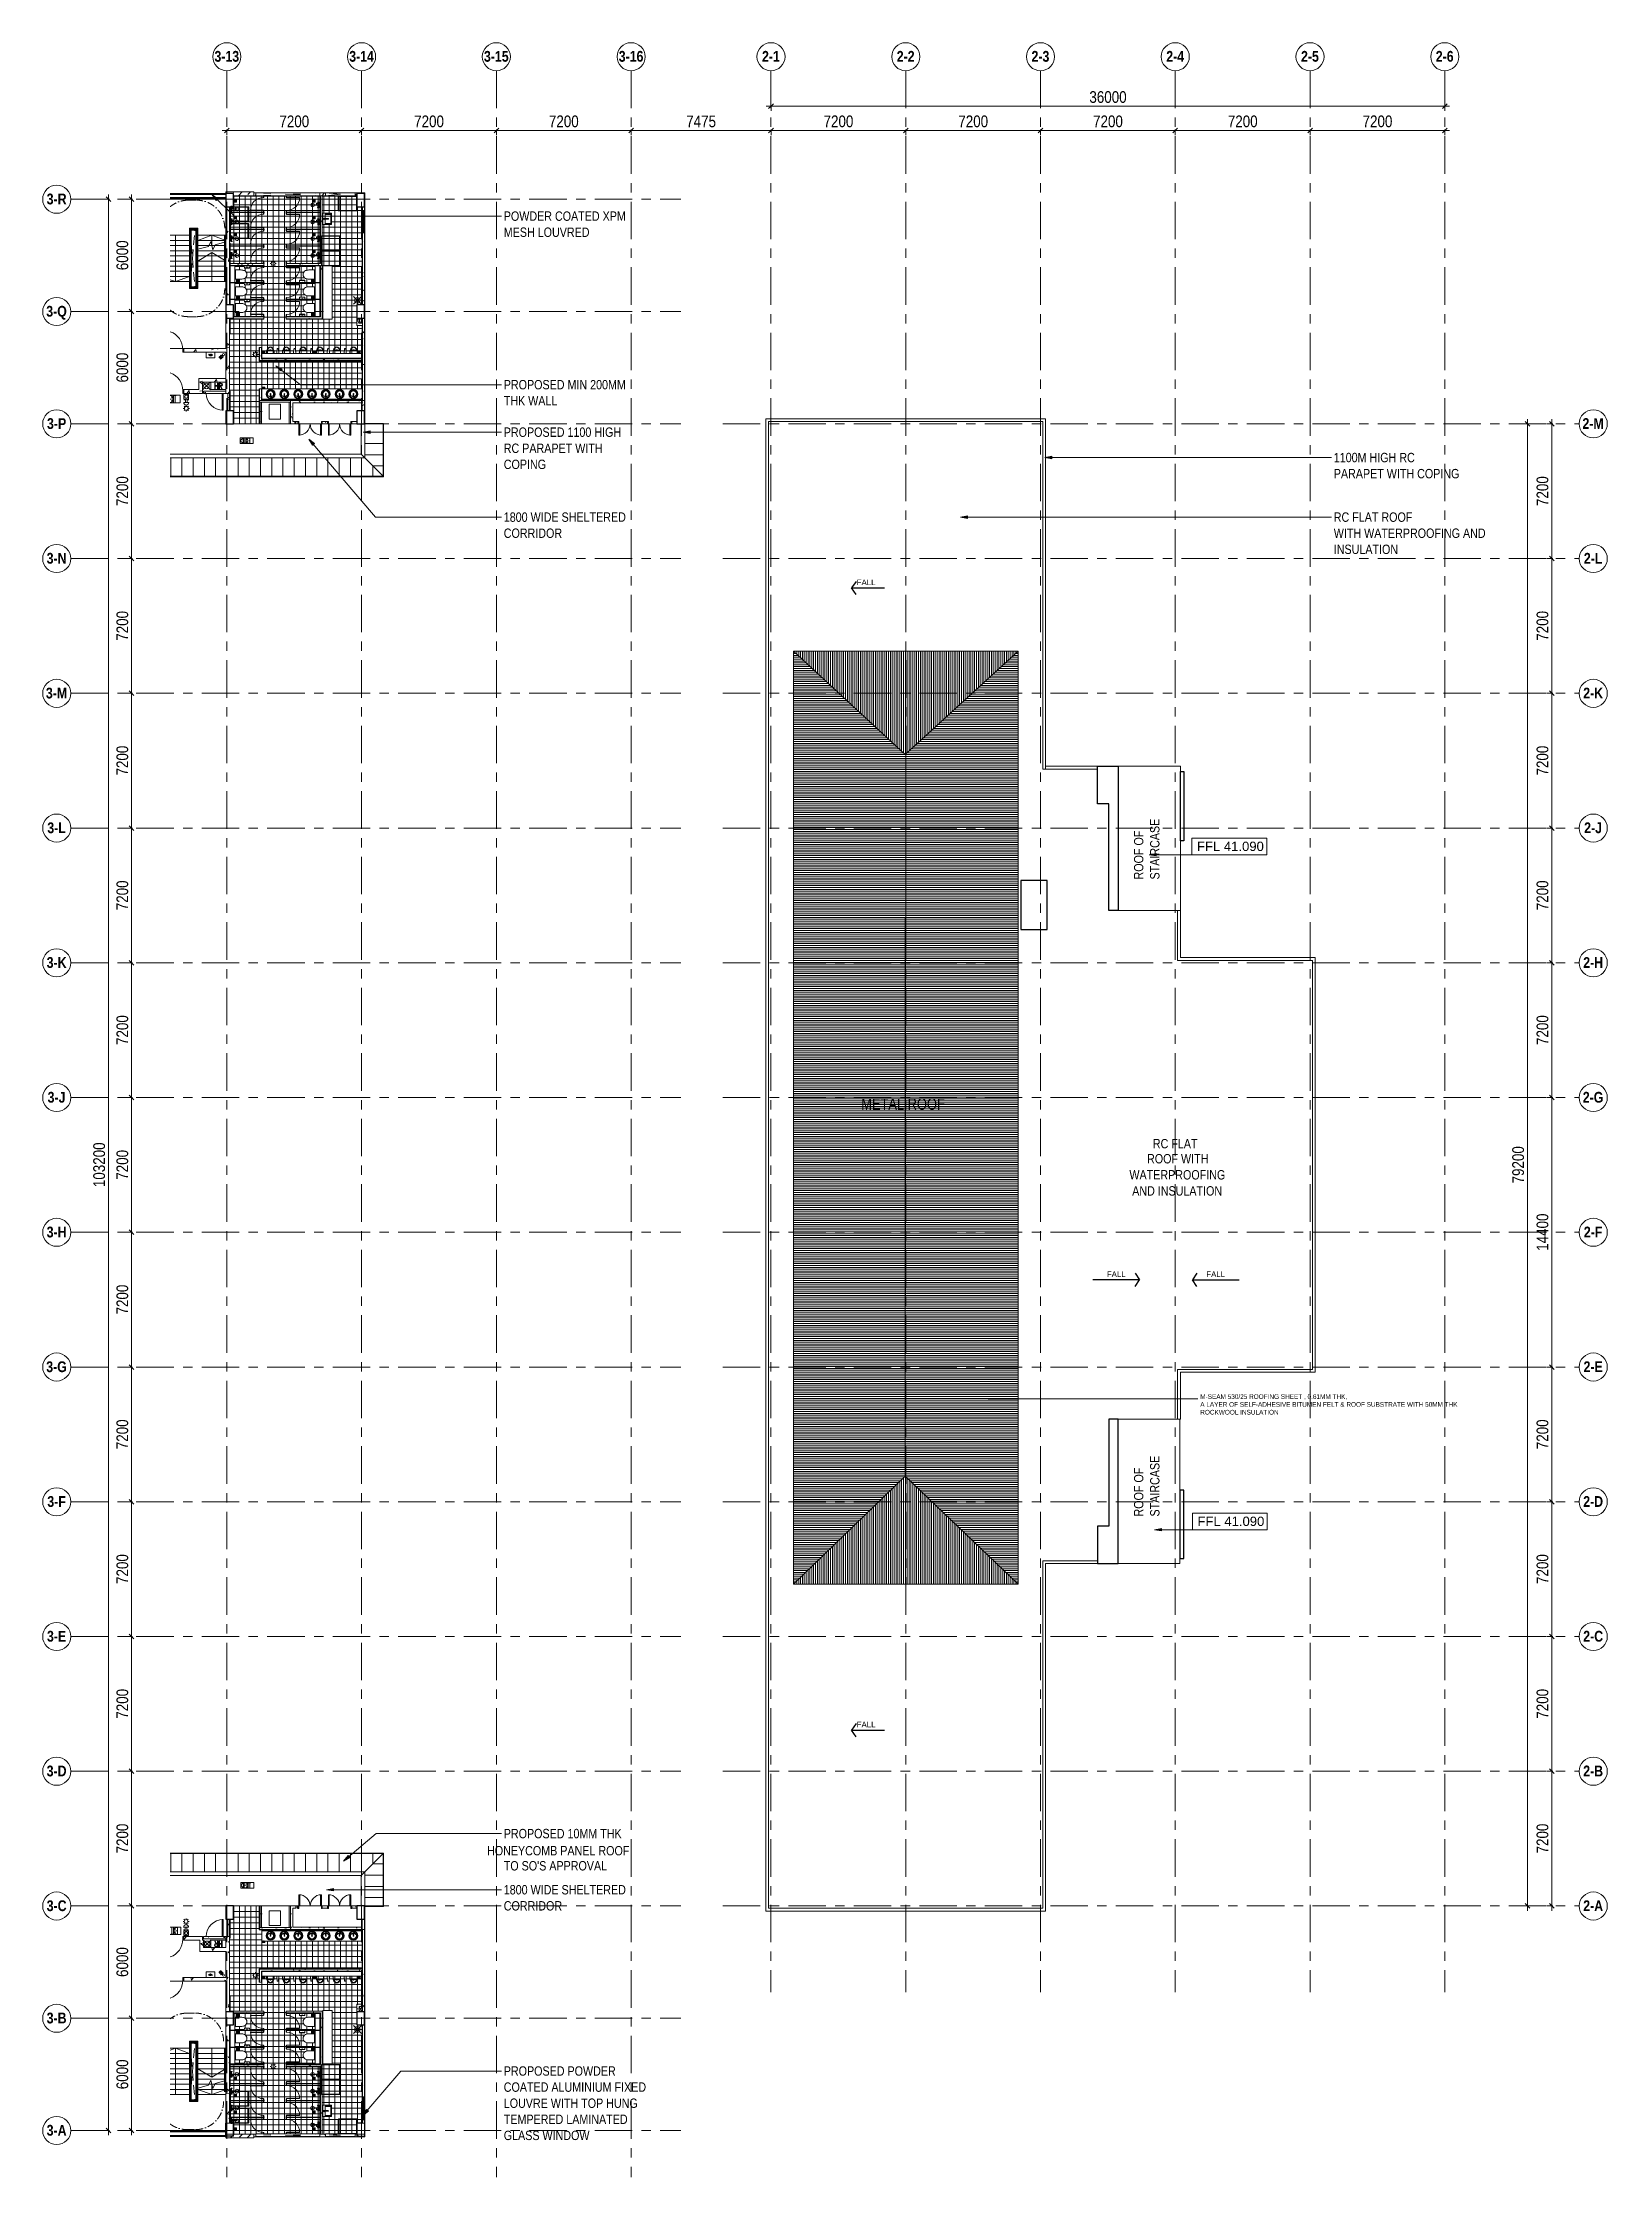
# Model space of a CAD drawing. Header units: millimetres. Extents: x -177800 to -26107, y -132450 to -18386.
# Drawn here: x -177800 to -94202, y -132450 to -18386 of the extents above; entities that cross this region are included whole.
import ezdxf

# ---------------------------------------------------------------- set-up
doc = ezdxf.new("R2010")
doc.units = ezdxf.units.MM
for name, pattern in [('Dash', [1587.5, 793.75, -793.75]), ('IDA - Grid Line', [3500, 2000, -500, 500, -500]), ('IDA - Hidden 2-1', [750, 500, -250]), ('IDA_Stair Clear', [675, 400, -137.5, 0, -137.5]), ('Overhead', [992.1875, 595.3125, -396.875])]:
    doc.linetypes.add(name, pattern=pattern)
for name, color, linetype, lineweight in [('0-1', 7, 'Continuous', 5), ('A-_ANOT----_A', 7, 'Continuous', 9), ('A-_ANOT----_A-1', 7, 'Continuous', 25), ('A-_ANOT----_D', 7, 'Continuous', 9), ('A-_ANOT----_D-250', 7, 'Continuous', 9), ('A-_ANOTTEXT_T', 7, 'Continuous', 9), ('A-_WALL----_H-1', 7, 'Continuous', 9), ('A_--------_E-', 7, 'Continuous', 9), ('S-_ANOTGRID_E', 7, 'Continuous', 9)]:
    doc.layers.add(name, color=color, linetype=linetype, lineweight=lineweight)
for name, color, linetype, lineweight, true_color in [('A-_ANOT----_D-1', 6, 'Continuous', 9, 0xff00ff), ('A-_DETA----_E-1', 6, 'Continuous', 9, 0xff00ff), ('A-_DETA----_E-2', 6, 'IDA - Hidden 2-1', 9, 0xff00ff), ('A-_DETA----_ED-1', 1, 'Continuous', 9, 0xff0000), ('A-_DETA----_ED-2', 6, 'IDA - Hidden 2-1', 9, 0xff00ff), ('A-_DETA----_ED-3', 9, 'IDA_Stair Clear', 9, 0x808080), ('A-_DOOR----_E', 6, 'Continuous', 9, 0xff00ff), ('A-_FLOR----_E', 6, 'Continuous', 9, 0xff00ff), ('A-_FLORPATT_H-1', 9, 'Continuous', 9, 0x808080), ('A-_FURT----_E', 6, 'Continuous', 9, 0xff00ff), ('A-_GENM----_M', 6, 'Continuous', 9, 0xff00ff), ('A-_HANR----_E1', 6, 'Continuous', 9, 0xff00ff), ('A-_HANR----_E3', 6, 'Continuous', 9, 0xff00ff), ('A-_HANR----_E3-1', 6, 'Overhead', 9, 0xff00ff), ('A-_HANR----_E6', 6, 'Continuous', 9, 0xff00ff), ('A-_ROOF----_E', 6, 'Continuous', 9, 0xff00ff), ('A-_ROOFPATT_H-1', 7, 'Continuous', 9, 0x787878), ('A-_ROOFPATT_H-2', 9, 'Continuous', 9, 0x808080), ('A-_WALL----_E', 6, 'Continuous', 9, 0xff00ff), ('A-_WALL----_E-1', 6, 'Continuous', 18, 0xff00ff), ('A-_WALL----_H-2', 9, 'Continuous', 9, 0x808080), ('A-_WALLPRTN_E', 6, 'Continuous', 9, 0xff00ff), ('A-_WALLPRTN_E-1', 6, 'Continuous', 18, 0xff00ff), ('A-_WIND----_E', 6, 'Continuous', 9, 0xff00ff), ('A-_WIND----_H', 6, 'Dash', 9, 0xff00ff), ('E-_FIREALAM_E', 6, 'Continuous', 9, 0xff00ff), ('E-_LIGT----_E', 1, 'Continuous', 9, 0xff0000), ('M-_EQPT----_E', 6, 'Continuous', 9, 0xff00ff), ('M-_SANIFIXR_E', 6, 'Continuous', 9, 0xff00ff), ('S-_ANOTGRID_E-1', 9, 'IDA - Grid Line', 9, 0x808080), ('S-_COLN----_E', 6, 'Continuous', 9, 0xff00ff), ('S-_COLN----_E-1', 6, 'Continuous', 25, 0xff00ff), ('S-_STRC----_A', 6, 'Continuous', 9, 0xff00ff), ('S-_STRC----_E', 6, 'Continuous', 9, 0xff00ff)]:
    doc.layers.add(name, color=color, linetype=linetype, lineweight=lineweight, true_color=true_color)
doc.styles.add('Arial', font='arial.ttf', dxfattribs={"height": 300})
doc.styles.add('Arial Narrow', font='ARIALN.TTF', dxfattribs={"height": 625})
doc.styles.add('Arial Narrow_1', font='ARIALN.TTF', dxfattribs={"height": 500})
doc.styles.add('Arial Narrow_2', font='ARIALN.TTF', dxfattribs={"height": 2.135703})
doc.styles.add('Arial Narrow_B', font='ARIALNB.TTF', dxfattribs={"height": 575})
doc.styles.add('Arial_1', font='arial.ttf', dxfattribs={"height": 500})
doc.dimstyles.new('IDA_-_Arial_-_2_5mm_-_Black_-_Diagonal', dxfattribs={"dimscale": 304.8, "dimtxt": 639.644359, "dimasz": 0.82021, "dimexe": 0.82021, "dimexo": 0.410105, "dimgap": 0, "dimtad": 1, "dimdec": 0, "dimzin": 0, "dimdsep": 46, "dimtxsty": 'Arial Narrow', "dimblk1": 'OBLIQUE', "dimblk2": 'OBLIQUE', "dimsah": 1, "dimcen": 0.09, "dimdle": 0.82021, "dimadec": 6, "dimazin": 0, "dimtfac": 1, "dimtdec": 4, "dimtix": 1, "dimtmove": 0, "dimatfit": 3, "dimfxl": 1, "dimtvp": 1, "dimtolj": 1, "dimtzin": 0, "dimarcsym": 2})
pattern_1 = [(0, (0, 0), (1016, 254), [83.82, -678.18, 83.82, -678.18, -4064]), (0, (0, 0), (1016, 254), [-1524, 83.82, -1440.18, 83.82, -678.18, -1778]), (0, (0, 0), (1016, 254), [-3810, 83.82, -424.18, 83.82, -1186.18]), (120, (381, 127), (-727.97045, 752.8818), [83.82, -678.18, 83.82, -678.18, -4064]), (120, (381, 127), (-727.97045, 752.8818), [-1524, 83.82, -1440.18, 83.82, -678.18, -1778]), (120, (381, 127), (-727.97045, 752.8818), [-3810, 83.82, -424.18, 83.82, -1186.18]), (240, (508, 635), (-288.02955, -1006.8818), [83.82, -678.18, 83.82, -678.18, -4064]), (240, (508, 635), (-288.02955, -1006.8818), [-1524, 83.82, -1440.18, 83.82, -678.18, -1778]), (240, (508, 635), (-288.02955, -1006.8818), [-3810, 83.82, -424.18, 83.82, -1186.18])]
pattern_2 = [(45, (0, 0), (-445.5048, 445.5048), []), (45, (445.5, 0), (-445.5048, 445.5048), [315.019, -157.51])]

msp = doc.modelspace()

# ---------------------------------------------------------------- texts
at = {"layer": 'A-_ANOT----_A', "char_height": 300, "width": 1302.742, "style": 'Arial'}
for insert, attachment_point in [((-134304.1, -47072.9), 1), ((-120940.6, -84043.1), 1), ((-114625.3, -84043.1), 3), ((-134304.1, -108106.9), 1)]:
    msp.add_mtext('FALL', dxfattribs=dict(at, insert=insert, attachment_point=attachment_point))
at = {"layer": 'A-_ANOT----_D-1', "char_height": 500, "width": 4272.668, "attachment_point": 1, "line_spacing_factor": 0.941778, "style": 'Arial_1'}
for insert in [(-116124.9, -61078.6), (-116099.5, -97146.7)]:
    msp.add_mtext('FFL 41.090', dxfattribs=dict(at, insert=insert))
at = {"layer": 'A-_ANOTTEXT_T', "attachment_point": 1}
for s, insert, char_height, width, style in [('POWDER COATED XPM ', (-153164.8, -27403), 500, 8157.17, 'Arial Narrow_1'), ('MESH LOUVRED', (-153164.8, -28262.9), 500, 5651.897, 'Arial Narrow_1'), ('PROPOSED MIN 200MM ', (-153164.8, -36410), 500, 8257.381, 'Arial Narrow_1'), ('THK WALL', (-153164.8, -37269.9), 500, 3567.509, 'Arial Narrow_1'), ('PROPOSED 1100 HIGH ', (-153164.8, -38947.6), 500, 7956.748, 'Arial Narrow_1'), ('RC PARAPET WITH ', (-153164.8, -39807.5), 500, 6754.217, 'Arial Narrow_1'), ('COPING', (-153164.8, -40667.4), 500, 2765.822, 'Arial Narrow_1'), ('1100M HIGH RC ', (-108817.2, -40303.3), 500, 9018.984, 'Arial Narrow_1'), ('PARAPET WITH COPING', (-108817.2, -41163.2), 500, 8317.508, 'Arial Narrow_1'), ('CORRIDOR', (-153164.8, -44347.2), 500, 3787.973, 'Arial Narrow_1'), ('1800 WIDE SHELTERED ', (-153164.8, -43487.3), 500, 8317.508, 'Arial Narrow_1'), ('WITH WATERPROOFING AND ', (-108817.2, -44347.2), 500, 10201.473, 'Arial Narrow_1'), ('RC FLAT ROOF ', (-108817.2, -43487.3), 500, 9600.208, 'Arial Narrow_1'), ('INSULATION', (-108817.2, -45207.1), 500, 4248.944, 'Arial Narrow_1'), ('METAL ROOF', (-134065.8, -74794.3), 600, 4644.366, 'Arial Narrow_2'), ('RC FLAT ', (-118483.7, -76966.9), 500, 5010.547, 'Arial Narrow_1'), ('WATERPROOFING ', (-119736.1, -78631.1), 500, 6513.711, 'Arial Narrow_1'), ('ROOF WITH ', (-118793.5, -77771.2), 500, 4228.902, 'Arial Narrow_1'), ('AND INSULATION', (-119587.3, -79491), 500, 5932.487, 'Arial Narrow_1'), ('\\pxsm1;{\\H0.5x;M-SEAM 530/25 ROOFING SHEET , 0.61MM THK, }\\P{\\H0.5x;A LAYER OF SELF-ADHESIVE BITUMEN FELT & ROOF SUBSTRATE WITH 50MM THK ROCKWOOL INSULATION}', (-115950.2, -90608.1), 500, 12907.169, 'Arial Narrow_1'), ('PROPOSED 10MM THK ', (-153164.8, -113833.1), 500, 7996.833, 'Arial Narrow_1'), ('HONEYCOMB PANEL ROOF ', (-154058.7, -114747.1), 500, 9379.744, 'Arial Narrow_1'), ("TO SO'S APPROVAL", (-153164.8, -115552.9), 500, 6874.47, 'Arial Narrow_1'), ('1800 WIDE SHELTERED ', (-153164.8, -116833.1), 500, 8257.381, 'Arial Narrow_1'), ('CORRIDOR', (-153164.8, -117693), 500, 3787.973, 'Arial Narrow_1'), ('PROPOSED POWDER ', (-153164.8, -126519.9), 500, 7575.947, 'Arial Narrow_1'), ('COATED ALUMINIUM FIXED ', (-153164.8, -127379.8), 500, 9540.081, 'Arial Narrow_1'), ('LOUVRE WITH TOP HUNG ', (-153164.8, -128239.7), 500, 9018.984, 'Arial Narrow_1'), ('TEMPERED LAMINATED ', (-153164.8, -129099.6), 500, 8417.719, 'Arial Narrow_1'), ('GLASS WINDOW', (-153164.8, -129959.5), 500, 5651.897, 'Arial Narrow_1')]:
    msp.add_mtext(s, dxfattribs=dict(at, insert=insert, char_height=char_height, width=width, style=style))
at = {"layer": 'A-_ANOTTEXT_T', "char_height": 500, "attachment_point": 1, "rotation": 90, "style": 'Arial Narrow_1'}
for s, insert, width in [('STAIRCASE ', (-118630.8, -63100.2), 4248.944), ('ROOF OF ', (-119490.7, -63100.2), 3407.172), ('ROOF OF ', (-119490.7, -97140), 3407.172), ('STAIRCASE ', (-118630.8, -97140), 4248.944)]:
    msp.add_mtext(s, dxfattribs=dict(at, insert=insert, width=width))
at = {"layer": 'S-_ANOTGRID_E', "char_height": 575, "attachment_point": 1, "style": 'Arial Narrow_B'}
for s, insert, width in [('3-13', (-168622.3, -18827.9), 1583.333), ('3-14', (-161422.3, -18827.9), 1583.333), ('3-15', (-154222.3, -18827.9), 1583.333), ('3-16', (-147022.3, -18827.9), 1583.333), ('2-1', (-139366.1, -18827.9), 1142.405), ('2-2', (-132166.1, -18827.9), 1142.405), ('2-3', (-124966.1, -18827.9), 1142.405), ('2-4', (-117766.1, -18827.9), 1142.405), ('2-5', (-110566.1, -18827.9), 1142.405), ('2-6', (-103366.1, -18827.9), 1142.405), ('3-R', (-177586.1, -26450), 1262.658), ('3-Q', (-177609.9, -32450), 1322.784), ('3-P', (-177568.6, -38450), 1222.573), ('2-M', (-95530, -38450), 1362.869), ('3-N', (-177586.1, -45650), 1262.658), ('2-L', (-95455, -45650), 1182.489), ('3-M', (-177627.4, -52850), 1362.869), ('2-K', (-95488.7, -52850), 1262.658), ('3-L', (-177552.4, -60050), 1182.489), ('2-J', (-95438.7, -60050), 1142.405), ('3-K', (-177586.1, -67250), 1262.658), ('2-H', (-95488.7, -67250), 1262.658), ('3-J', (-177536.1, -74450), 1142.405), ('2-G', (-95512.5, -74450), 1322.784), ('3-H', (-177586.1, -81650), 1262.658), ('2-F', (-95455, -81650), 1182.489), ('3-G', (-177609.9, -88850), 1322.784), ('2-E', (-95471.2, -88850), 1222.573), ('3-F', (-177552.4, -96050), 1182.489), ('2-D', (-95488.7, -96050), 1262.658), ('3-E', (-177568.6, -103250), 1222.573), ('2-C', (-95488.7, -103250), 1262.658), ('3-D', (-177586.1, -110450), 1262.658), ('2-B', (-95488.7, -110450), 1262.658), ('3-C', (-177586.1, -117650), 1262.658), ('2-A', (-95488.7, -117650), 1262.658), ('3-B', (-177586.1, -123650), 1262.658), ('3-A', (-177586.1, -129650), 1262.658)]:
    msp.add_mtext(s, dxfattribs=dict(at, insert=insert, width=width))

# ---------------------------------------------------------------- blocks, each defined once
blk = doc.blocks.new('1599_DB_A_BLK2_HQ_R21_rvt-1-BLK 2 UPPER ROOF PLAN')
at = {"layer": 'A-_ROOFPATT_H-1'}
h = blk.add_hatch(dxfattribs=at)
h.set_pattern_fill('FP_1', color=256, style=0, pattern_type=2)
h.set_pattern_definition([(270, (-131307.08, -37389.75), (100, 6e-15), [])])
h.paths.add_polyline_path([(-131715, -56429), (-125684, -50907), (-137688, -50907)])
h = blk.add_hatch(dxfattribs=at)
h.set_pattern_fill('FP_2', color=256, style=0, pattern_type=2)
h.set_pattern_definition([(0, (-133632.22, -42727.71), (0, 100), [])])
h.paths.add_polyline_path([(-137688, -100753), (-131715, -94991), (-131715, -56429), (-137688, -50907)])
h = blk.add_hatch(dxfattribs=at)
h.set_pattern_fill('FP_4', color=256, style=0, pattern_type=2)
h.set_pattern_definition([(180, (-129185.83, -42727.71), (-1e-14, -100), [])])
h.paths.add_polyline_path([(-125684, -100753), (-125684, -50907), (-131715, -56429), (-131715, -94991)])
h = blk.add_hatch(dxfattribs=at)
h.set_pattern_fill('FP_3', color=256, style=0, pattern_type=2)
h.set_pattern_definition([(90, (-131307.08, -60574.36), (-100, 6e-15), [])])
h.paths.add_polyline_path([(-125684, -100753), (-131715, -94991), (-137688, -100753)])
at = {"layer": 'A-_FLOR----_E'}
for p, q in [((-117011, -57052), (-120336, -57052)), ((-120336, -57052), (-120336, -62362)), ((-120336, -64762), (-120336, -57077)), ((-117011, -64762), (-117011, -57052)), ((-120336, -64762), (-117011, -64762)), ((-120336, -91942), (-120336, -99652)), ((-117036, -91942), (-120336, -91942)), ((-120336, -99627), (-120336, -91942)), ((-120336, -91942), (-117036, -91942)), ((-117036, -99652), (-117036, -91942)), ((-120336, -99652), (-117036, -99652))]:
    blk.add_line(p, q, dxfattribs=at)
at = {"layer": 'A-_ROOF----_E'}
for p, q in [((-131715, -56429), (-137688, -50907)), ((-125684, -50907), (-131715, -56429)), ((-131715, -94991), (-131686, -56403)), ((-131715, -65149), (-131715, -91581)), ((-131715, -94991), (-137688, -100753)), ((-131715, -94991), (-125684, -100753))]:
    blk.add_line(p, q, dxfattribs=at)
blk.add_lwpolyline([(-137688, -50907), (-125684, -50907), (-125684, -100753), (-137688, -100753)], close=True, dxfattribs=at)
at = {"layer": 'A-_WALL----_E'}
for p, q in [((-139161, -118227), (-139161, -38477)), ((-139011, -38477), (-139161, -38477)), ((-139011, -38477), (-124361, -38477)), ((-139011, -38627), (-139011, -118077)), ((-124361, -38627), (-139011, -38627)), ((-124211, -38477), (-124361, -38477)), ((-124361, -57202), (-124361, -38627)), ((-124211, -38477), (-124211, -57202)), ((-124361, -57202), (-124211, -57202)), ((-124211, -57052), (-120336, -57052)), ((-124211, -57052), (-124211, -57202)), ((-121436, -57202), (-124211, -57202)), ((-120336, -57202), (-120336, -57052)), ((-117161, -67427), (-117161, -64762)), ((-117011, -64762), (-117161, -64762)), ((-117011, -64762), (-117011, -67277)), ((-117011, -67277), (-109811, -67277)), ((-109811, -67427), (-109811, -67277)), ((-117161, -67427), (-117011, -67427)), ((-109961, -67427), (-117011, -67427)), ((-109961, -89277), (-109961, -67427)), ((-109811, -67427), (-109811, -89427)), ((-117161, -91942), (-117161, -89277)), ((-117011, -89277), (-117161, -89277)), ((-117011, -89277), (-109961, -89277)), ((-109961, -89427), (-117011, -89427)), ((-117011, -89427), (-117011, -91942)), ((-109961, -89427), (-109811, -89427)), ((-117161, -91942), (-117011, -91942)), ((-124211, -99502), (-124361, -99502)), ((-124361, -118077), (-124361, -99502)), ((-124211, -99502), (-121436, -99502)), ((-124211, -99652), (-124211, -118227)), ((-120336, -99652), (-124211, -99652)), ((-120336, -99652), (-120336, -99502)), ((-139161, -118227), (-139011, -118227)), ((-139011, -118077), (-124361, -118077)), ((-124361, -118227), (-139011, -118227)), ((-124361, -118227), (-124211, -118227))]:
    blk.add_line(p, q, dxfattribs=at)
blk = doc.blocks.new('Railing - Railing-3375063-BLK 2 UPPER ROOF PLAN')
at = {"layer": 'A-_HANR----_E3'}
for p, q in [((71972, 71299), (72172, 71299)), ((71972, 69674), (71972, 71299)), ((72172, 71299), (72172, 69474)), ((71972, 69674), (61776, 69674)), ((71972, 69674), (72172, 69474)), ((72172, 69474), (71972, 69674)), ((61776, 69474), (72172, 69474))]:
    blk.add_line(p, q, dxfattribs=at)
blk = doc.blocks.new('Railing - Railing-3375075-BLK 2 UPPER ROOF PLAN')
at = {"layer": 'A-_HANR----_E3'}
for p, q in [((72172, -6076), (61776, -6076)), ((61776, -6276), (71972, -6276)), ((72172, -6076), (71972, -6276)), ((71972, -6276), (72172, -6076)), ((71972, -7901), (71972, -6276)), ((72172, -6076), (72172, -7901)), ((72172, -7901), (71972, -7901))]:
    blk.add_line(p, q, dxfattribs=at)
blk = doc.blocks.new('Top Rail Type - Top Rail_Internal_-4949484-BLK 2 UPPER ROOF PLAN')
at = {"layer": 'A-_HANR----_E6'}
for p, q in [((64677, 79447), (64677, 78899)), ((64699, 79409), (64695, 79409)), ((64717, 78899), (64717, 79447))]:
    blk.add_line(p, q, dxfattribs=at)
at = {"layer": 'A-_HANR----_E6', "flags": 128}
for points in [[(64714, 78899), (64711, 78899), (64707, 78899), (64702, 78899), (64697, 78899), (64691, 78899), (64687, 78899), (64682, 78899), (64679, 78899)], [(64679, 78899), (64682, 78899), (64687, 78899), (64691, 78899), (64697, 78899), (64702, 78899), (64707, 78899), (64711, 78899), (64714, 78899)]]:
    blk.add_lwpolyline(points, dxfattribs=at)
blk = doc.blocks.new('Top Rail Type - Top Rail_Internal_-V1-BLK 2 UPPER ROOF PLAN')
at = {"layer": 'A-_HANR----_E3-1'}
for p, q in [((64677, 81374), (64717, 81374)), ((64677, 81006), (64677, 81374)), ((64717, 81016), (64717, 81374))]:
    blk.add_line(p, q, dxfattribs=at)
at = {"layer": 'A-_HANR----_E6'}
for p, q in [((64717, 81016), (64677, 81006)), ((64677, 78899), (64677, 81006)), ((64717, 78899), (64717, 81016)), ((64677, 78899), (64717, 78899))]:
    blk.add_line(p, q, dxfattribs=at)
blk = doc.blocks.new('Railing - Railing-4949463-BLK 2 UPPER ROOF PLAN')
at = {"layer": 'A-_HANR----_E3'}
for p, q in [((64747, 83399), (61776, 83399)), ((61776, 83299), (64747, 83299)), ((64747, 83399), (64747, 83299)), ((64747, 83364), (64747, 83334)), ((64747, 83364), (64747, 83334))]:
    blk.add_line(p, q, dxfattribs=at)
blk = doc.blocks.new('Top Rail Type - Top Rail_Internal_-4949464-BLK 2 UPPER ROOF PLAN')
at = {"layer": 'A-_HANR----_E6'}
for p, q in [((64747, 83369), (61776, 83369)), ((61776, 83329), (64747, 83329)), ((64747, 83366), (64747, 83331)), ((64747, 83331), (64747, 83366))]:
    blk.add_line(p, q, dxfattribs=at)
blk = doc.blocks.new('Top Rail Type - Top Rail_Internal_-V2-BLK 2 UPPER ROOF PLAN')
at = {"layer": 'A-_HANR----_E6'}
for p, q in [((64747, 83369), (61776, 83369)), ((64747, 83329), (61776, 83329)), ((64747, 83329), (64747, 83369))]:
    blk.add_line(p, q, dxfattribs=at)
blk = doc.blocks.new('Top Rail Type - Top Rail_Internal_-4307400-BLK 2 UPPER ROOF PLAN')
at = {"layer": 'A-_HANR----_E6'}
for p, q in [((64747, -19931), (61776, -19931)), ((61776, -19971), (64747, -19971)), ((64747, -19934), (64747, -19969)), ((64747, -19969), (64747, -19934))]:
    blk.add_line(p, q, dxfattribs=at)
blk = doc.blocks.new('Top Rail Type - Top Rail_Internal_-V3-BLK 2 UPPER ROOF PLAN')
at = {"layer": 'A-_HANR----_E6'}
for p, q in [((64747, -19931), (61776, -19931)), ((64747, -19971), (61776, -19971)), ((64747, -19971), (64747, -19931))]:
    blk.add_line(p, q, dxfattribs=at)
blk = doc.blocks.new('IDA - F - Single - Swing - VP - 1100L X 2200H - B3-FTD01 - 1HR-5067035-BLK 2 UPPER ROOF PLAN')
at = {"layer": 'A-_DOOR----_E'}
for p, q in [((-500, 100), (-550, 100)), ((-550, 100), (-550, -100)), ((-500, -100), (-500, 100)), ((-550, -100), (-500, -100))]:
    blk.add_line(p, q, dxfattribs=at)
blk.add_arc((500, 50.8), 1000, 109.298387, 180, dxfattribs=at)
blk = doc.blocks.new('IDA - F - Single - Swing - VP - 1100L X 2200H - B3-FTD01 - 1HR-5070621-BLK 2 UPPER ROOF PLAN')
at = {"layer": 'A-_DOOR----_E'}
for p, q in [((-550, 100), (-500, 100)), ((-550, -100), (-550, 100)), ((-500, 100), (-500, -100)), ((-500, -100), (-550, -100))]:
    blk.add_line(p, q, dxfattribs=at)
blk.add_arc((500, -50.8), 1000, 180, 250.701613, dxfattribs=at)
blk = doc.blocks.new('Railing - Railing-4950231-BLK 2 UPPER ROOF PLAN')
at = {"layer": 'A-_HANR----_E3'}
for p, q in [((62797, 81749), (62797, 81649)), ((63247, 81749), (62797, 81749)), ((62797, 81649), (62797, 78899)), ((62897, 81649), (62897, 78899)), ((63147, 81649), (62897, 81649)), ((63147, 81374), (63147, 81649)), ((63147, 78624), (63147, 81374)), ((63247, 81374), (63247, 81749)), ((63247, 78624), (63247, 81374)), ((62797, 78899), (62797, 78524)), ((62897, 78899), (62897, 78624)), ((62797, 78524), (63022, 78524)), ((62897, 78624), (63022, 78624)), ((63022, 78624), (63147, 78624)), ((63022, 78524), (63247, 78524)), ((63247, 78524), (63247, 78624))]:
    blk.add_line(p, q, dxfattribs=at)
blk = doc.blocks.new('Top Rail Type - Top Rail_Internal_-4950415-BLK 2 UPPER ROOF PLAN')
at = {"layer": 'A-_HANR----_E6'}
for p, q in [((63217, 81719), (62827, 81719)), ((62827, 81719), (62827, 81643)), ((62827, 81643), (62827, 78893)), ((62867, 81679), (63177, 81679)), ((62867, 81643), (62867, 81679)), ((62867, 78893), (62867, 81643)), ((63177, 81679), (63177, 81379)), ((63177, 81379), (63177, 78629)), ((63217, 81379), (63217, 81719)), ((63217, 78629), (63217, 81379)), ((62827, 78893), (62827, 78554)), ((62867, 78594), (62867, 78893)), ((62827, 78554), (63022, 78554)), ((63022, 78594), (62867, 78594)), ((63177, 78594), (63022, 78594)), ((63022, 78556), (63022, 78591)), ((63022, 78591), (63022, 78556)), ((63022, 78556), (63022, 78591)), ((63022, 78591), (63022, 78556)), ((63022, 78554), (63217, 78554)), ((63177, 78629), (63177, 78594)), ((63217, 78554), (63217, 78629))]:
    blk.add_line(p, q, dxfattribs=at)
for points, knots in [([(62829, 81716), (62830, 81715), (62830, 81715), (62832, 81714), (62833, 81712), (62834, 81711), (62836, 81709), (62838, 81707), (62839, 81706), (62840, 81705), (62841, 81704), (62843, 81702), (62844, 81701), (62845, 81700), (62847, 81699), (62848, 81697), (62849, 81696), (62851, 81695), (62852, 81693), (62853, 81692), (62854, 81691), (62855, 81690), (62857, 81689), (62858, 81687), (62859, 81686), (62860, 81685), (62862, 81683), (62863, 81682), (62863, 81682), (62864, 81681)], [0.16666667, 0.16666667, 0.16666667, 0.16666667, 0.20833333, 0.22916667, 0.25, 0.29166667, 0.33333333, 0.35416667, 0.375, 0.39583333, 0.41666667, 0.4375, 0.45833333, 0.47916667, 0.5, 0.52083333, 0.54166667, 0.5625, 0.58333333, 0.60416667, 0.625, 0.64583333, 0.66666667, 0.6875, 0.70833333, 0.75, 0.77083333, 0.79166667, 0.83333333, 0.83333333, 0.83333333, 0.83333333]), ([(62864, 81681), (62863, 81682), (62863, 81682), (62862, 81683), (62860, 81685), (62859, 81686), (62857, 81688), (62855, 81690), (62854, 81691), (62853, 81692), (62852, 81693), (62851, 81695), (62849, 81696), (62848, 81697), (62847, 81699), (62845, 81700), (62844, 81701), (62843, 81702), (62841, 81704), (62840, 81705), (62839, 81706), (62838, 81707), (62837, 81709), (62835, 81710), (62834, 81711), (62833, 81712), (62832, 81714), (62830, 81715), (62830, 81715), (62829, 81716)], [0.16666667, 0.16666667, 0.16666667, 0.16666667, 0.20833333, 0.22916667, 0.25, 0.29166667, 0.33333333, 0.35416667, 0.375, 0.39583333, 0.41666667, 0.4375, 0.45833333, 0.47916667, 0.5, 0.52083333, 0.54166667, 0.5625, 0.58333333, 0.60416667, 0.625, 0.64583333, 0.66666667, 0.6875, 0.70833333, 0.75, 0.77083333, 0.79166667, 0.83333333, 0.83333333, 0.83333333, 0.83333333]), ([(63179, 81681), (63180, 81682), (63180, 81682), (63182, 81683), (63183, 81685), (63184, 81686), (63185, 81687), (63187, 81689), (63188, 81690), (63189, 81691), (63190, 81692), (63191, 81693), (63193, 81695), (63194, 81696), (63195, 81697), (63197, 81699), (63198, 81700), (63199, 81701), (63201, 81702), (63202, 81704), (63203, 81705), (63204, 81706), (63205, 81707), (63207, 81709), (63208, 81710), (63209, 81711), (63210, 81712), (63212, 81714), (63213, 81715), (63213, 81715), (63214, 81716)], [-0.83333333, -0.83333333, -0.83333333, -0.83333333, -0.79166667, -0.77083333, -0.75, -0.70833333, -0.6875, -0.66666667, -0.64583333, -0.625, -0.60416667, -0.58333333, -0.5625, -0.54166667, -0.52083333, -0.5, -0.47916667, -0.45833333, -0.4375, -0.41666667, -0.39583333, -0.375, -0.35416667, -0.33333333, -0.3125, -0.29166667, -0.25, -0.22916667, -0.20833333, -0.16666667, -0.16666667, -0.16666667, -0.16666667]), ([(63214, 81716), (63213, 81715), (63213, 81715), (63212, 81714), (63210, 81712), (63209, 81711), (63208, 81710), (63207, 81709), (63205, 81707), (63204, 81706), (63203, 81705), (63202, 81704), (63201, 81702), (63199, 81701), (63198, 81700), (63197, 81699), (63195, 81697), (63194, 81696), (63193, 81695), (63191, 81693), (63190, 81692), (63189, 81691), (63188, 81690), (63187, 81689), (63185, 81687), (63184, 81686), (63183, 81685), (63182, 81683), (63180, 81682), (63180, 81682), (63179, 81681)], [-0.83333333, -0.83333333, -0.83333333, -0.83333333, -0.79166667, -0.77083333, -0.75, -0.70833333, -0.6875, -0.66666667, -0.64583333, -0.625, -0.60416667, -0.58333333, -0.5625, -0.54166667, -0.52083333, -0.5, -0.47916667, -0.45833333, -0.4375, -0.41666667, -0.39583333, -0.375, -0.35416667, -0.33333333, -0.3125, -0.29166667, -0.25, -0.22916667, -0.20833333, -0.16666667, -0.16666667, -0.16666667, -0.16666667]), ([(62864, 78591), (62863, 78590), (62863, 78590), (62862, 78589), (62860, 78587), (62859, 78586), (62858, 78585), (62857, 78584), (62855, 78582), (62854, 78581), (62853, 78580), (62852, 78579), (62851, 78577), (62849, 78576), (62848, 78575), (62847, 78574), (62845, 78572), (62844, 78571), (62843, 78570), (62841, 78568), (62840, 78567), (62839, 78566), (62838, 78565), (62837, 78564), (62835, 78562), (62834, 78561), (62833, 78560), (62832, 78558), (62830, 78557), (62830, 78557), (62829, 78556)], [-0.83333333, -0.83333333, -0.83333333, -0.83333333, -0.79166667, -0.77083333, -0.75, -0.70833333, -0.6875, -0.66666667, -0.64583333, -0.625, -0.60416667, -0.58333333, -0.5625, -0.54166667, -0.52083333, -0.5, -0.47916667, -0.45833333, -0.4375, -0.41666667, -0.39583333, -0.375, -0.35416667, -0.33333333, -0.3125, -0.29166667, -0.25, -0.22916667, -0.20833333, -0.16666667, -0.16666667, -0.16666667, -0.16666667]), ([(62829, 78556), (62830, 78557), (62830, 78557), (62832, 78558), (62833, 78560), (62834, 78561), (62835, 78562), (62837, 78564), (62838, 78565), (62839, 78566), (62840, 78567), (62841, 78568), (62843, 78570), (62844, 78571), (62845, 78572), (62847, 78574), (62848, 78575), (62849, 78576), (62851, 78577), (62852, 78579), (62853, 78580), (62854, 78581), (62855, 78582), (62857, 78584), (62858, 78585), (62859, 78586), (62860, 78587), (62862, 78589), (62863, 78590), (62863, 78590), (62864, 78591)], [-0.83333333, -0.83333333, -0.83333333, -0.83333333, -0.79166667, -0.77083333, -0.75, -0.70833333, -0.6875, -0.66666667, -0.64583333, -0.625, -0.60416667, -0.58333333, -0.5625, -0.54166667, -0.52083333, -0.5, -0.47916667, -0.45833333, -0.4375, -0.41666667, -0.39583333, -0.375, -0.35416667, -0.33333333, -0.3125, -0.29166667, -0.25, -0.22916667, -0.20833333, -0.16666667, -0.16666667, -0.16666667, -0.16666667]), ([(63214, 78556), (63213, 78557), (63213, 78557), (63212, 78558), (63210, 78560), (63209, 78561), (63207, 78563), (63205, 78565), (63204, 78566), (63203, 78567), (63202, 78568), (63201, 78570), (63199, 78571), (63198, 78572), (63197, 78574), (63195, 78575), (63194, 78576), (63193, 78577), (63191, 78579), (63190, 78580), (63189, 78581), (63188, 78582), (63187, 78584), (63185, 78585), (63184, 78586), (63183, 78587), (63182, 78589), (63180, 78590), (63180, 78590), (63179, 78591)], [0.16666667, 0.16666667, 0.16666667, 0.16666667, 0.20833333, 0.22916667, 0.25, 0.29166667, 0.33333333, 0.35416667, 0.375, 0.39583333, 0.41666667, 0.4375, 0.45833333, 0.47916667, 0.5, 0.52083333, 0.54166667, 0.5625, 0.58333333, 0.60416667, 0.625, 0.64583333, 0.66666667, 0.6875, 0.70833333, 0.75, 0.77083333, 0.79166667, 0.83333333, 0.83333333, 0.83333333, 0.83333333]), ([(63179, 78591), (63180, 78590), (63180, 78590), (63182, 78589), (63183, 78587), (63184, 78586), (63186, 78584), (63188, 78582), (63189, 78581), (63190, 78580), (63191, 78579), (63193, 78577), (63194, 78576), (63195, 78575), (63197, 78574), (63198, 78572), (63199, 78571), (63201, 78570), (63202, 78568), (63203, 78567), (63204, 78566), (63205, 78565), (63207, 78564), (63208, 78562), (63209, 78561), (63210, 78560), (63212, 78558), (63213, 78557), (63213, 78557), (63214, 78556)], [0.16666667, 0.16666667, 0.16666667, 0.16666667, 0.20833333, 0.22916667, 0.25, 0.29166667, 0.33333333, 0.35416667, 0.375, 0.39583333, 0.41666667, 0.4375, 0.45833333, 0.47916667, 0.5, 0.52083333, 0.54166667, 0.5625, 0.58333333, 0.60416667, 0.625, 0.64583333, 0.66666667, 0.6875, 0.70833333, 0.75, 0.77083333, 0.79166667, 0.83333333, 0.83333333, 0.83333333, 0.83333333])]:
    blk.add_open_spline(points, degree=3, knots=knots, dxfattribs=at)
for points in [[(63197, 81374), (63195, 81374), (63193, 81374), (63191, 81374)], [(62841, 78898), (62843, 78898), (62845, 78899), (62847, 78899)]]:
    blk.add_open_spline(points, degree=3, dxfattribs=at)
blk = doc.blocks.new('Top Rail Type - Top Rail_Internal_-V4-BLK 2 UPPER ROOF PLAN')
at = {"layer": 'A-_HANR----_E6'}
for p, q in [((62827, 81719), (62827, 81649)), ((63217, 81719), (62827, 81719)), ((62827, 81649), (62827, 78899)), ((62867, 81679), (62867, 81649)), ((63177, 81679), (62867, 81679)), ((62867, 81649), (62867, 78899)), ((63177, 81374), (63177, 81679)), ((63177, 78624), (63177, 81374)), ((63217, 81374), (63217, 81719)), ((63217, 78624), (63217, 81374)), ((62827, 78899), (62827, 78554)), ((62867, 78899), (62867, 78594)), ((62827, 78554), (63022, 78554)), ((62867, 78594), (63022, 78594)), ((63022, 78594), (63022, 78554)), ((63022, 78594), (63022, 78554)), ((63022, 78594), (63177, 78594)), ((63022, 78554), (63217, 78554)), ((63177, 78594), (63177, 78624)), ((63217, 78554), (63217, 78624))]:
    blk.add_line(p, q, dxfattribs=at)
blk = doc.blocks.new('Top Rail Type - Top Rail_Internal_-4950988-BLK 2 UPPER ROOF PLAN')
at = {"layer": 'A-_HANR----_E6'}
for p, q in [((63177, 79447), (63177, 78629)), ((63199, 79409), (63195, 79409)), ((63217, 78629), (63217, 79447)), ((63177, 78594), (63022, 78594)), ((63022, 78556), (63022, 78591)), ((63022, 78591), (63022, 78556)), ((63022, 78554), (63217, 78554)), ((63177, 78629), (63177, 78594)), ((63217, 78554), (63217, 78629))]:
    blk.add_line(p, q, dxfattribs=at)
for points in [[(63214, 78556), (63213, 78557), (63213, 78557), (63212, 78558), (63210, 78560), (63209, 78561), (63207, 78563), (63205, 78565), (63204, 78566), (63203, 78567), (63202, 78568), (63201, 78570), (63199, 78571), (63198, 78572), (63197, 78574), (63195, 78575), (63194, 78576), (63193, 78577), (63191, 78579), (63190, 78580), (63189, 78581), (63188, 78582), (63187, 78584), (63186, 78585), (63184, 78586), (63183, 78587), (63182, 78589), (63180, 78590), (63180, 78590), (63179, 78591)], [(63179, 78591), (63180, 78590), (63180, 78590), (63182, 78589), (63183, 78587), (63184, 78586), (63186, 78584), (63188, 78582), (63189, 78581), (63190, 78580), (63191, 78579), (63193, 78577), (63194, 78576), (63195, 78575), (63197, 78574), (63198, 78572), (63199, 78571), (63201, 78570), (63202, 78568), (63203, 78567), (63204, 78566), (63205, 78565), (63207, 78564), (63208, 78562), (63209, 78561), (63210, 78560), (63212, 78558), (63213, 78557), (63213, 78557), (63214, 78556)]]:
    blk.add_open_spline(points, degree=3, knots=[0.16666667, 0.16666667, 0.16666667, 0.16666667, 0.20833333, 0.22916667, 0.25, 0.29166667, 0.33333333, 0.35416667, 0.375, 0.39583333, 0.41666667, 0.4375, 0.45833333, 0.47916667, 0.5, 0.52083333, 0.54166667, 0.5625, 0.58333333, 0.60416667, 0.625, 0.64583333, 0.66666667, 0.6875, 0.70833333, 0.75, 0.77083333, 0.79166667, 0.83333333, 0.83333333, 0.83333333, 0.83333333], dxfattribs=at)
blk = doc.blocks.new('Top Rail Type - Top Rail_Internal_-V5-BLK 2 UPPER ROOF PLAN')
at = {"layer": 'A-_HANR----_E3-1'}
for p, q in [((62827, 81719), (62827, 81649)), ((63217, 81719), (62827, 81719)), ((62827, 81649), (62827, 78899)), ((62867, 81679), (62867, 81649)), ((63177, 81679), (62867, 81679)), ((62867, 81649), (62867, 78899)), ((63177, 81374), (63177, 81679)), ((63177, 80623), (63177, 81374)), ((63217, 81374), (63217, 81719)), ((63217, 80623), (63217, 81374)), ((62827, 78899), (62827, 78554)), ((62867, 78899), (62867, 78594)), ((62827, 78554), (63022, 78554)), ((62867, 78594), (63022, 78594)), ((63022, 78594), (63022, 78554))]:
    blk.add_line(p, q, dxfattribs=at)
at = {"layer": 'A-_HANR----_E6'}
for p, q in [((63217, 80623), (63177, 80623)), ((63177, 78624), (63177, 80623)), ((63217, 78624), (63217, 80623)), ((63022, 78594), (63022, 78554)), ((63022, 78594), (63177, 78594)), ((63022, 78554), (63217, 78554)), ((63177, 78594), (63177, 78624)), ((63217, 78554), (63217, 78624))]:
    blk.add_line(p, q, dxfattribs=at)
blk = doc.blocks.new('Top Rail Type - Top Rail_Internal_-4963669-BLK 2 UPPER ROOF PLAN')
at = {"layer": 'A-_HANR----_E6'}
for p, q in [((64677, -15501), (64677, -16049)), ((64717, -16049), (64717, -15501)), ((64695, -16012), (64699, -16012))]:
    blk.add_line(p, q, dxfattribs=at)
at = {"layer": 'A-_HANR----_E6', "flags": 128}
for points in [[(64679, -15501), (64682, -15501), (64687, -15501), (64691, -15501), (64697, -15501), (64702, -15501), (64707, -15501), (64711, -15501), (64714, -15501)], [(64714, -15501), (64711, -15501), (64707, -15501), (64702, -15501), (64697, -15501), (64691, -15501), (64687, -15501), (64682, -15501), (64679, -15501)]]:
    blk.add_lwpolyline(points, dxfattribs=at)
blk = doc.blocks.new('Top Rail Type - Top Rail_Internal_-V6-BLK 2 UPPER ROOF PLAN')
at = {"layer": 'A-_HANR----_E3-1'}
for p, q in [((64677, -17244), (64677, -17976)), ((64717, -17976), (64677, -17976)), ((64717, -17234), (64717, -17976))]:
    blk.add_line(p, q, dxfattribs=at)
at = {"layer": 'A-_HANR----_E6'}
for p, q in [((64717, -15501), (64677, -15501)), ((64677, -15501), (64677, -17244)), ((64717, -15501), (64717, -17234)), ((64677, -17244), (64717, -17234))]:
    blk.add_line(p, q, dxfattribs=at)
blk = doc.blocks.new('Railing - Railing-4963830-BLK 2 UPPER ROOF PLAN')
at = {"layer": 'A-_HANR----_E3'}
for p, q in [((62797, -15126), (63022, -15126)), ((62797, -15501), (62797, -15126)), ((62797, -18251), (62797, -15501)), ((62832, -15161), (63022, -15161)), ((62832, -15501), (62832, -15161)), ((62832, -15161), (63022, -15161)), ((62832, -15501), (62832, -15161)), ((62832, -18251), (62832, -15501)), ((62832, -18251), (62832, -15501)), ((62862, -15191), (63022, -15191)), ((62862, -15501), (62862, -15191)), ((62862, -15191), (63022, -15191)), ((62862, -15501), (62862, -15191)), ((62862, -18251), (62862, -15501)), ((62862, -18251), (62862, -15501)), ((62897, -15226), (63022, -15226)), ((62897, -15501), (62897, -15226)), ((62897, -18251), (62897, -15501)), ((63022, -15126), (63247, -15126)), ((63022, -15226), (63147, -15226)), ((63147, -15226), (63147, -17976)), ((63247, -15126), (63247, -15226)), ((63247, -15226), (63247, -17976)), ((63147, -17976), (63147, -18251)), ((63182, -17627), (63182, -17976)), ((63182, -17627), (63182, -17976)), ((63182, -17976), (63182, -18286)), ((63182, -17976), (63182, -18286)), ((63212, -17627), (63212, -17976)), ((63212, -17627), (63212, -17976)), ((63212, -17976), (63212, -18316)), ((63212, -17976), (63212, -18316)), ((63247, -17976), (63247, -18351)), ((62797, -18351), (62797, -18251)), ((63247, -18351), (62797, -18351)), ((62832, -18316), (62832, -18251)), ((62832, -18316), (62832, -18251)), ((63212, -18316), (62832, -18316)), ((63212, -18316), (62832, -18316)), ((62862, -18286), (62862, -18251)), ((62862, -18286), (62862, -18251)), ((63182, -18286), (62862, -18286)), ((63182, -18286), (62862, -18286)), ((63147, -18251), (62897, -18251))]:
    blk.add_line(p, q, dxfattribs=at)
blk = doc.blocks.new('Railing - Railing-4963862-BLK 2 UPPER ROOF PLAN')
at = {"layer": 'A-_HANR----_E3'}
for p, q in [((63022, -15126), (63247, -15126)), ((63022, -15226), (63147, -15226)), ((63147, -15226), (63147, -17627)), ((63247, -15126), (63247, -15226)), ((63247, -15226), (63247, -17627)), ((63147, -17627), (63247, -17627)), ((63182, -17627), (63212, -17627)), ((63182, -17627), (63212, -17627)), ((63182, -17627), (63212, -17627)), ((63182, -17627), (63212, -17627)), ((63182, -17627), (63212, -17627))]:
    blk.add_line(p, q, dxfattribs=at)
blk = doc.blocks.new('Top Rail Type - Top Rail_Internal_-4963871-BLK 2 UPPER ROOF PLAN')
at = {"layer": 'A-_HANR----_E6'}
for p, q in [((63217, -15156), (63022, -15156)), ((63022, -15194), (63022, -15159)), ((63022, -15159), (63022, -15194)), ((63022, -15196), (63177, -15196)), ((63177, -15196), (63177, -15232)), ((63177, -15232), (63177, -16049)), ((63217, -15232), (63217, -15156)), ((63217, -16049), (63217, -15232)), ((63195, -16012), (63199, -16012))]:
    blk.add_line(p, q, dxfattribs=at)
for points in [[(63179, -15194), (63180, -15193), (63180, -15193), (63182, -15192), (63183, -15190), (63184, -15189), (63186, -15187), (63188, -15185), (63189, -15184), (63190, -15183), (63191, -15182), (63193, -15180), (63194, -15179), (63195, -15178), (63197, -15176), (63198, -15175), (63199, -15174), (63201, -15173), (63202, -15171), (63203, -15170), (63204, -15169), (63205, -15168), (63207, -15166), (63208, -15165), (63209, -15164), (63210, -15163), (63212, -15161), (63213, -15160), (63213, -15160), (63214, -15159)], [(63214, -15159), (63213, -15160), (63213, -15160), (63212, -15161), (63210, -15163), (63209, -15164), (63207, -15166), (63205, -15168), (63204, -15169), (63203, -15170), (63202, -15171), (63201, -15173), (63199, -15174), (63198, -15175), (63197, -15176), (63195, -15178), (63194, -15179), (63193, -15180), (63191, -15182), (63190, -15183), (63189, -15184), (63188, -15185), (63187, -15186), (63186, -15188), (63184, -15189), (63183, -15190), (63182, -15192), (63180, -15193), (63180, -15193), (63179, -15194)]]:
    blk.add_open_spline(points, degree=3, knots=[0.16666667, 0.16666667, 0.16666667, 0.16666667, 0.20833333, 0.22916667, 0.25, 0.29166667, 0.33333333, 0.35416667, 0.375, 0.39583333, 0.41666667, 0.4375, 0.45833333, 0.47916667, 0.5, 0.52083333, 0.54166667, 0.5625, 0.58333333, 0.60416667, 0.625, 0.64583333, 0.66666667, 0.6875, 0.70833333, 0.75, 0.77083333, 0.79166667, 0.83333333, 0.83333333, 0.83333333, 0.83333333], dxfattribs=at)
blk = doc.blocks.new('Top Rail Type - Top Rail_Internal_-V7-BLK 2 UPPER ROOF PLAN')
at = {"layer": 'A-_HANR----_E3-1'}
for p, q in [((62827, -15156), (63022, -15156)), ((62827, -15501), (62827, -15156)), ((62827, -18251), (62827, -15501)), ((62867, -15196), (63022, -15196)), ((62867, -15501), (62867, -15196)), ((62867, -18251), (62867, -15501)), ((63022, -15156), (63022, -15196)), ((63177, -17627), (63177, -17976)), ((63177, -17976), (63177, -18281)), ((63217, -17627), (63217, -17976)), ((63217, -17976), (63217, -18321)), ((62827, -18321), (62827, -18251)), ((63217, -18321), (62827, -18321)), ((62867, -18281), (62867, -18251)), ((63177, -18281), (62867, -18281))]:
    blk.add_line(p, q, dxfattribs=at)
at = {"layer": 'A-_HANR----_E6'}
for p, q in [((63022, -15156), (63022, -15196)), ((63022, -15156), (63217, -15156)), ((63022, -15196), (63177, -15196)), ((63177, -15196), (63177, -15226)), ((63177, -15226), (63177, -17627)), ((63217, -15156), (63217, -15226)), ((63217, -15226), (63217, -17627)), ((63177, -17627), (63217, -17627))]:
    blk.add_line(p, q, dxfattribs=at)
blk = doc.blocks.new('IDA - Rectangle Column - 400 x 700-6238676-BLK 2 UPPER ROOF PLAN')
at = {"layer": 'S-_COLN----_E-1'}
for p, q in [((200, 350), (-200, 350)), ((-200, 350), (-200, -350)), ((200, -350), (200, 350)), ((-200, -350), (200, -350))]:
    blk.add_line(p, q, dxfattribs=at)
blk = doc.blocks.new('IDA - Louver Screening - 1 Panel - 2775L X 1000H-6626202-BLK 2 UPPER ROOF PLAN')
at = {"layer": 'A-_WIND----_E'}
blk.add_line((-1387.5, -25), (-1387.5, 25), dxfattribs=at)
blk = doc.blocks.new('IDA - Louver Screening - 1 Panel - 2775L X 1000H-6623116-BLK 2 UPPER ROOF PLAN')
at = {"layer": 'A-_WIND----_E'}
blk.add_line((-1387.5, -25), (-1387.5, 25), dxfattribs=at)
blk = doc.blocks.new('IDA - Exit Sign - IDA - Exit Sign - Right Side-5622842-BLK 2 UPPER ROOF PLAN')
at = {"layer": 'A-_DETA----_ED-1'}
for p, q in [((-214, -115), (-214, -383)), ((-134, -115), (-214, -115)), ((-134, -250), (-214, -250)), ((-214, -383), (-134, -383)), ((-99, -113), (-36, -388)), ((-36, -113), (-99, -388)), ((5, -113), (5, -388)), ((135, -115), (35, -115)), ((85, -115), (85, -388))]:
    blk.add_line(p, q, dxfattribs=at)
at = {"layer": 'E-_LIGT----_E'}
for p, q in [((-400, -400), (-400, -100)), ((-400, -100), (300, -100)), ((300, -400), (-400, -400)), ((150, -100), (150, -400)), ((300, -250), (150, -100)), ((150, -400), (300, -250)), ((300, -100), (300, -400))]:
    blk.add_line(p, q, dxfattribs=at)
blk = doc.blocks.new('IDA - Exit Sign - IDA - Exit Sign - Left Side-5620899-BLK 2 UPPER ROOF PLAN')
at = {"layer": 'A-_DETA----_ED-1'}
for p, q in [((-214, -115), (-214, -383)), ((-134, -115), (-214, -115)), ((-134, -250), (-214, -250)), ((-214, -383), (-134, -383)), ((-99, -113), (-36, -388)), ((-36, -113), (-99, -388)), ((5, -113), (5, -388)), ((135, -115), (35, -115)), ((85, -115), (85, -388))]:
    blk.add_line(p, q, dxfattribs=at)
at = {"layer": 'E-_LIGT----_E'}
for p, q in [((-400, -250), (-250, -100)), ((-400, -400), (-400, -100)), ((-400, -100), (300, -100)), ((-250, -400), (-400, -250)), ((300, -400), (-400, -400)), ((-250, -100), (-250, -400)), ((300, -100), (300, -400))]:
    blk.add_line(p, q, dxfattribs=at)
blk = doc.blocks.new('IDA - Toilet Partition - Corner - 950Lx700Width-4429922-BLK 2 UPPER ROOF PLAN')
at = {"layer": 'A-_GENM----_M'}
for p, q in [((30, 1803), (0, 1803)), ((0, 1803), (0, 1802)), ((0, 1802), (1, 1800)), ((1, 1787), (0, 1785)), ((0, 1785), (0, 1784)), ((0, 1784), (30, 1784)), ((1, 1800), (1, 1787)), ((3, 1785), (3, 1802)), ((3, 1802), (18, 1802)), ((100, 1800), (3, 1800)), ((3, 1800), (3, 1787)), ((3, 1787), (100, 1787)), ((18, 1785), (3, 1785)), ((18, 1802), (20, 1800)), ((20, 1787), (18, 1785)), ((20, 1800), (30, 1800)), ((30, 1787), (20, 1787)), ((100, 1787), (100, 1800)), ((792, 1787), (805, 1787)), ((792, 1087), (792, 1787)), ((805, 1787), (805, 1087)), ((810, 1800), (810, 1787)), ((897, 1800), (810, 1800)), ((810, 1787), (897, 1787)), ((900, 1803), (870, 1803)), ((870, 1800), (880, 1800)), ((880, 1787), (870, 1787)), ((870, 1784), (900, 1784)), ((880, 1800), (882, 1802)), ((882, 1785), (880, 1787)), ((882, 1802), (897, 1802)), ((897, 1785), (882, 1785)), ((897, 1802), (897, 1785)), ((897, 1787), (897, 1800)), ((898, 1787), (897, 1787)), ((897, 1787), (897, 1757)), ((900, 1786), (898, 1787)), ((898, 1769), (898, 1784)), ((898, 1784), (915, 1784)), ((900, 1767), (898, 1769)), ((899, 1800), (900, 1802)), ((899, 1787), (899, 1800)), ((900, 1785), (899, 1787)), ((900, 1802), (900, 1803)), ((913, 1786), (900, 1786)), ((900, 1784), (900, 1785)), ((913, 1784), (900, 1784)), ((900, 1784), (900, 3)), ((900, 1757), (900, 1767)), ((915, 1787), (913, 1786)), ((913, 3), (913, 1784)), ((915, 1769), (913, 1767)), ((913, 1767), (913, 1757)), ((917, 1787), (915, 1787)), ((915, 1784), (915, 1769)), ((917, 1757), (917, 1787)), ((805, 1087), (792, 1087)), ((897, 30), (897, 0)), ((897, 0), (898, 0)), ((898, 18), (900, 20)), ((898, 3), (898, 18)), ((915, 3), (898, 3)), ((898, 0), (900, 1)), ((900, 20), (900, 30)), ((900, 3), (913, 3)), ((900, 1), (913, 1)), ((913, 30), (913, 20)), ((913, 20), (915, 18)), ((913, 1), (915, 0)), ((915, 18), (915, 3)), ((915, 0), (917, 0)), ((917, 0), (917, 30))]:
    blk.add_line(p, q, dxfattribs=at)
at = {"layer": 'A-_GENM----_M', "flags": 128}
for points in [[(-18, 1802), (-18, 1801), (-19, 1801), (-19, 1800)], [(-19, 1787), (-19, 1786), (-18, 1786), (-18, 1785)], [(0, 1814), (-1, 1813), (-2, 1813), (-2, 1813), (-3, 1813), (-4, 1813), (-5, 1813), (-6, 1813), (-6, 1812), (-7, 1812), (-8, 1812), (-9, 1812), (-9, 1811), (-10, 1811), (-11, 1810), (-11, 1810), (-12, 1810), (-13, 1809), (-13, 1809), (-14, 1808), (-14, 1807), (-15, 1807), (-15, 1806), (-16, 1806), (-16, 1805), (-17, 1804), (-17, 1804)], [(-17, 1783), (-17, 1783), (-16, 1782), (-16, 1781), (-15, 1781), (-15, 1780), (-14, 1780), (-14, 1779), (-13, 1778), (-13, 1778), (-12, 1777), (-11, 1777), (-11, 1777), (-10, 1776), (-9, 1776), (-9, 1775), (-8, 1775), (-7, 1775), (-6, 1775), (-6, 1774), (-5, 1774), (-4, 1774), (-3, 1774)], [(-2, 1774), (-1, 1774), (0, 1774)], [(17, 1804), (17, 1804), (16, 1805), (16, 1806), (15, 1806), (15, 1807), (14, 1807), (14, 1808), (13, 1809), (13, 1809), (12, 1810), (11, 1810), (11, 1810), (10, 1811), (9, 1811), (9, 1812), (8, 1812), (7, 1812), (6, 1812), (6, 1813), (5, 1813), (4, 1813), (3, 1813), (2, 1813), (2, 1813), (1, 1813), (0, 1814)], [(13, 1778), (14, 1779), (14, 1780), (15, 1780), (15, 1781)], [(16, 1782), (17, 1783), (17, 1783)], [(19, 1800), (19, 1801), (18, 1801), (18, 1802)], [(18, 1785), (18, 1786), (19, 1786), (19, 1787)], [(882, 1802), (882, 1801), (881, 1801), (881, 1800)], [(881, 1787), (881, 1786), (882, 1786), (882, 1785)], [(900, 1814), (899, 1813), (898, 1813), (898, 1813), (897, 1813), (896, 1813), (895, 1813), (894, 1813), (894, 1812), (893, 1812), (892, 1812), (891, 1812), (891, 1811), (890, 1811), (889, 1810), (889, 1810), (888, 1810), (887, 1809), (887, 1809), (886, 1808), (886, 1807), (885, 1807), (885, 1806), (884, 1806), (884, 1805), (883, 1804), (883, 1804)], [(883, 1783), (883, 1783), (884, 1782), (884, 1781), (885, 1781), (885, 1780), (886, 1780), (886, 1779), (887, 1778), (887, 1778), (888, 1777), (889, 1777), (889, 1777), (890, 1776), (891, 1776), (891, 1775), (892, 1775), (893, 1775), (894, 1775), (894, 1774), (895, 1774), (896, 1774), (897, 1774)], [(898, 1774), (899, 1774), (900, 1774)], [(917, 1804), (917, 1804), (916, 1805), (916, 1806), (915, 1806), (915, 1807), (914, 1807), (914, 1808), (913, 1809), (913, 1809), (912, 1810), (911, 1810), (911, 1810), (910, 1811), (909, 1811), (909, 1812), (908, 1812), (907, 1812), (906, 1812), (906, 1813), (905, 1813), (904, 1813), (903, 1813), (902, 1813), (902, 1813), (901, 1813), (900, 1814)], [(913, 1778), (914, 1779), (914, 1780), (915, 1780), (915, 1781)], [(916, 1782), (917, 1783), (917, 1783)], [(919, 1800), (919, 1801), (918, 1801), (918, 1802)], [(918, 1785), (918, 1786), (919, 1786), (919, 1787)]]:
    blk.add_lwpolyline(points, dxfattribs=at)
at = {"layer": 'A-_GENM----_M'}
for centre, radius, start, end in [((0, 1794), 20.5, 90, 148.95629), ((0, 1794), 20.5, 211.04371, 259.1347), ((0, 1794), 20, 90, 149.21672), ((0, 1794), 20, 90, 148.18019), ((0, 1794), 20, 211.78572, 259.4055), ((0, 1794), 20, 211.81981, 258.86307), ((0, 1794), 20, 31.78572, 90), ((0, 1794), 20, 31.81981, 90), ((0, 1794), 20.5, 31.04371, 90), ((0, 1794), 20, 315, 328.18019), ((0, 1794), 20.5, 315, 327.55336), ((30, 1802), 1.75, 360, 90), ((30, 1802), 1.75, 270, 360), ((30, 1785), 1.75, 360, 90), ((30, 1785), 1.75, 270, 360), ((805, 1787), 700, 180, 270), ((870, 1802), 1.75, 90, 180), ((870, 1802), 1.75, 180, 270), ((870, 1785), 1.75, 90, 180), ((870, 1785), 1.75, 180, 270), ((900, 1794), 20.5, 90, 148.95629), ((900, 1794), 20.5, 211.04371, 259.1347), ((900, 1794), 20, 90, 149.21672), ((900, 1794), 20, 90, 148.18019), ((900, 1794), 20, 211.78572, 259.4055), ((900, 1794), 20, 211.81981, 258.86307), ((898, 1757), 1.75, 180, 270), ((898, 1757), 1.75, 270, 0), ((900, 1794), 20, 31.78572, 90), ((900, 1794), 20, 31.81981, 90), ((900, 1794), 20.5, 31.04371, 90), ((915, 1757), 1.75, 180, 270), ((900, 1794), 20, 315, 328.18019), ((900, 1794), 20.5, 315, 327.55336), ((915, 1757), 1.75, 270, 0), ((898, 30), 1.75, 90, 180), ((898, 30), 1.75, 0, 90), ((915, 30), 1.75, 90, 180), ((915, 30), 1.75, 0, 90)]:
    blk.add_arc(centre, radius, start, end, dxfattribs=at)
for points in [[(-16, 1800), (-16, 1800), (-14, 1800), (-10, 1800), (-5, 1800), (-2, 1800), (0, 1800)], [(0, 1787), (-2, 1787), (-5, 1787), (-10, 1787), (-14, 1787), (-16, 1787), (-16, 1787)], [(0, 1800), (2, 1800), (5, 1800), (10, 1800), (14, 1800), (16, 1800), (16, 1800)], [(16, 1787), (16, 1787), (14, 1787), (10, 1787), (5, 1787), (2, 1787), (0, 1787)], [(884, 1800), (884, 1800), (886, 1800), (890, 1800), (895, 1800), (898, 1800), (900, 1800)], [(900, 1787), (898, 1787), (895, 1787), (890, 1787), (886, 1787), (884, 1787), (884, 1787)], [(900, 1800), (902, 1800), (905, 1800), (910, 1800), (914, 1800), (916, 1800), (916, 1800)], [(916, 1787), (916, 1787), (914, 1787), (910, 1787), (905, 1787), (902, 1787), (900, 1787)]]:
    blk.add_open_spline(points, degree=3, dxfattribs=at)
blk = doc.blocks.new('IDA - Toilet Partition - Corner - 950Lx700Width-4429925-BLK 2 UPPER ROOF PLAN')
at = {"layer": 'A-_GENM----_M'}
for p, q in [((30, 1803), (0, 1803)), ((0, 1803), (0, 1802)), ((0, 1802), (1, 1800)), ((1, 1787), (0, 1785)), ((0, 1785), (0, 1784)), ((0, 1784), (30, 1784)), ((1, 1800), (1, 1787)), ((3, 1785), (3, 1802)), ((3, 1802), (18, 1802)), ((100, 1800), (3, 1800)), ((3, 1800), (3, 1787)), ((3, 1787), (100, 1787)), ((18, 1785), (3, 1785)), ((18, 1802), (20, 1800)), ((20, 1787), (18, 1785)), ((20, 1800), (30, 1800)), ((30, 1787), (20, 1787)), ((100, 1787), (100, 1800)), ((792, 1787), (805, 1787)), ((792, 1087), (792, 1787)), ((805, 1787), (805, 1087)), ((810, 1800), (810, 1787)), ((897, 1800), (810, 1800)), ((810, 1787), (897, 1787)), ((900, 1803), (870, 1803)), ((870, 1800), (880, 1800)), ((880, 1787), (870, 1787)), ((870, 1784), (900, 1784)), ((880, 1800), (882, 1802)), ((882, 1785), (880, 1787)), ((882, 1802), (897, 1802)), ((897, 1785), (882, 1785)), ((897, 1802), (897, 1785)), ((897, 1787), (897, 1800)), ((899, 1800), (900, 1802)), ((899, 1787), (899, 1800)), ((900, 1785), (899, 1787)), ((900, 1802), (900, 1803)), ((900, 1784), (900, 1785)), ((805, 1087), (792, 1087))]:
    blk.add_line(p, q, dxfattribs=at)
at = {"layer": 'A-_GENM----_M', "flags": 128}
for points in [[(-18, 1802), (-18, 1801), (-19, 1801), (-19, 1800)], [(-19, 1787), (-19, 1786), (-18, 1786), (-18, 1785)], [(0, 1814), (-1, 1813), (-2, 1813), (-2, 1813), (-3, 1813), (-4, 1813), (-5, 1813), (-6, 1813), (-6, 1812), (-7, 1812), (-8, 1812), (-9, 1812), (-9, 1811), (-10, 1811), (-11, 1810), (-11, 1810), (-12, 1810), (-13, 1809), (-13, 1809), (-14, 1808), (-14, 1807), (-15, 1807), (-15, 1806), (-16, 1806), (-16, 1805), (-17, 1804), (-17, 1804)], [(-17, 1783), (-17, 1783), (-16, 1782), (-16, 1781), (-15, 1781), (-15, 1780), (-14, 1780), (-14, 1779), (-13, 1778), (-13, 1778), (-12, 1777), (-11, 1777), (-11, 1777), (-10, 1776), (-9, 1776), (-9, 1775), (-8, 1775), (-7, 1775), (-6, 1775), (-6, 1774), (-5, 1774), (-4, 1774), (-3, 1774)], [(-2, 1774), (-1, 1774), (0, 1774)], [(17, 1804), (17, 1804), (16, 1805), (16, 1806), (15, 1806), (15, 1807), (14, 1807), (14, 1808), (13, 1809), (13, 1809), (12, 1810), (11, 1810), (11, 1810), (10, 1811), (9, 1811), (9, 1812), (8, 1812), (7, 1812), (6, 1812), (6, 1813), (5, 1813), (4, 1813), (3, 1813), (2, 1813), (2, 1813), (1, 1813), (0, 1814)], [(13, 1778), (14, 1779), (14, 1780), (15, 1780), (15, 1781)], [(16, 1782), (17, 1783), (17, 1783)], [(19, 1800), (19, 1801), (18, 1801), (18, 1802)], [(18, 1785), (18, 1786), (19, 1786), (19, 1787)], [(882, 1802), (882, 1801), (881, 1801), (881, 1800)], [(881, 1787), (881, 1786), (882, 1786), (882, 1785)], [(900, 1814), (899, 1813), (898, 1813), (898, 1813), (897, 1813), (896, 1813), (895, 1813), (894, 1813), (894, 1812), (893, 1812), (892, 1812), (891, 1812), (891, 1811), (890, 1811), (889, 1810), (889, 1810), (888, 1810), (887, 1809), (887, 1809), (886, 1808), (886, 1807), (885, 1807), (885, 1806), (884, 1806), (884, 1805), (883, 1804), (883, 1804)], [(883, 1783), (883, 1783), (884, 1782), (884, 1781), (885, 1781), (885, 1780), (886, 1780), (886, 1779), (887, 1778), (887, 1778), (888, 1777), (889, 1777), (889, 1777), (890, 1776), (891, 1776), (891, 1775), (892, 1775), (893, 1775), (894, 1775), (894, 1774), (895, 1774), (896, 1774), (897, 1774), (898, 1774), (898, 1774), (899, 1774), (900, 1774)], [(919, 1800), (919, 1801), (918, 1801), (918, 1802), (918, 1803), (917, 1804), (917, 1804), (916, 1805), (916, 1806), (915, 1806), (915, 1807), (914, 1807), (914, 1808), (913, 1809), (913, 1809), (912, 1810), (911, 1810), (911, 1810), (910, 1811), (909, 1811), (909, 1812), (908, 1812), (907, 1812), (906, 1812), (906, 1813), (905, 1813), (904, 1813), (903, 1813), (902, 1813), (902, 1813), (901, 1813), (900, 1814)]]:
    blk.add_lwpolyline(points, dxfattribs=at)
at = {"layer": 'A-_GENM----_M'}
for centre, radius, start, end in [((0, 1794), 20.5, 90, 148.95629), ((0, 1794), 20.5, 211.04371, 259.1347), ((0, 1794), 20, 90, 149.21672), ((0, 1794), 20, 90, 148.18019), ((0, 1794), 20, 211.78572, 259.4055), ((0, 1794), 20, 211.81981, 258.86307), ((0, 1794), 20, 31.78572, 90), ((0, 1794), 20, 31.81981, 90), ((0, 1794), 20.5, 31.04371, 90), ((0, 1794), 20, 315, 328.18019), ((0, 1794), 20.5, 315, 327.55336), ((30, 1802), 1.75, 360, 90), ((30, 1802), 1.75, 270, 360), ((30, 1785), 1.75, 360, 90), ((30, 1785), 1.75, 270, 360), ((805, 1787), 700, 180, 270), ((870, 1802), 1.75, 90, 180), ((870, 1802), 1.75, 180, 270), ((870, 1785), 1.75, 90, 180), ((870, 1785), 1.75, 180, 270), ((900, 1794), 20.5, 90, 148.95629), ((900, 1794), 20.5, 211.04371, 270), ((900, 1794), 20, 90, 149.21672), ((900, 1794), 20, 90, 148.18019), ((900, 1794), 20, 211.78572, 270), ((900, 1794), 20, 211.81981, 270), ((900, 1794), 20, 18.96557, 90), ((900, 1794), 20, 20.68287, 90), ((900, 1794), 20.5, 20.17841, 90)]:
    blk.add_arc(centre, radius, start, end, dxfattribs=at)
for points in [[(-16, 1800), (-16, 1800), (-14, 1800), (-10, 1800), (-5, 1800), (-2, 1800), (0, 1800)], [(0, 1787), (-2, 1787), (-5, 1787), (-10, 1787), (-14, 1787), (-16, 1787), (-16, 1787)], [(0, 1800), (2, 1800), (5, 1800), (10, 1800), (14, 1800), (16, 1800), (16, 1800)], [(16, 1787), (16, 1787), (14, 1787), (10, 1787), (5, 1787), (2, 1787), (0, 1787)], [(884, 1800), (884, 1800), (886, 1800), (890, 1800), (895, 1800), (898, 1800), (900, 1800)], [(900, 1787), (898, 1787), (895, 1787), (890, 1787), (886, 1787), (884, 1787), (884, 1787)], [(900, 1800), (902, 1800), (905, 1800), (910, 1800), (914, 1800), (916, 1800), (916, 1800)]]:
    blk.add_open_spline(points, degree=3, dxfattribs=at)
blk = doc.blocks.new('IDA - Toilet Partition - Corner - 950Lx700Width-V8-BLK 2 UPPER ROOF PLAN')
at = {"layer": 'A-_GENM----_M'}
for p, q in [((30, 1803), (0, 1803)), ((0, 1803), (0, 1802)), ((0, 1802), (1, 1800)), ((1, 1787), (0, 1785)), ((0, 1785), (0, 1784)), ((0, 1784), (30, 1784)), ((1, 1800), (1, 1787)), ((3, 1785), (3, 1802)), ((3, 1802), (18, 1802)), ((100, 1800), (3, 1800)), ((3, 1800), (3, 1787)), ((3, 1787), (100, 1787)), ((18, 1785), (3, 1785)), ((18, 1802), (20, 1800)), ((20, 1787), (18, 1785)), ((20, 1800), (30, 1800)), ((30, 1787), (20, 1787)), ((100, 1787), (100, 1800)), ((792, 1787), (805, 1787)), ((792, 1087), (792, 1787)), ((805, 1787), (805, 1087)), ((810, 1800), (810, 1787)), ((897, 1800), (810, 1800)), ((810, 1787), (897, 1787)), ((900, 1803), (870, 1803)), ((870, 1800), (880, 1800)), ((880, 1787), (870, 1787)), ((870, 1784), (900, 1784)), ((880, 1800), (882, 1802)), ((882, 1785), (880, 1787)), ((882, 1802), (897, 1802)), ((897, 1785), (882, 1785)), ((897, 1802), (897, 1785)), ((897, 1787), (897, 1800)), ((898, 1787), (897, 1787)), ((897, 1787), (897, 1757)), ((900, 1786), (898, 1787)), ((898, 1769), (898, 1784)), ((898, 1784), (915, 1784)), ((900, 1767), (898, 1769)), ((899, 1800), (900, 1802)), ((899, 1787), (899, 1800)), ((900, 1785), (899, 1787)), ((900, 1802), (900, 1803)), ((913, 1786), (900, 1786)), ((900, 1784), (900, 1785)), ((913, 1784), (900, 1784)), ((900, 1784), (900, 3)), ((900, 1757), (900, 1767)), ((915, 1787), (913, 1786)), ((913, 3), (913, 1784)), ((915, 1769), (913, 1767)), ((913, 1767), (913, 1757)), ((917, 1787), (915, 1787)), ((915, 1784), (915, 1769)), ((917, 1757), (917, 1787)), ((805, 1087), (792, 1087)), ((897, 30), (897, 0)), ((897, 0), (898, 0)), ((898, 18), (900, 20)), ((898, 3), (898, 18)), ((915, 3), (898, 3)), ((898, 0), (900, 1)), ((900, 20), (900, 30)), ((900, 3), (913, 3)), ((900, 1), (913, 1)), ((913, 30), (913, 20)), ((913, 20), (915, 18)), ((913, 1), (915, 0)), ((915, 18), (915, 3)), ((915, 0), (917, 0)), ((917, 0), (917, 30))]:
    blk.add_line(p, q, dxfattribs=at)
at = {"layer": 'A-_GENM----_M', "flags": 128}
for points in [[(0, 1814), (-1, 1813), (-2, 1813), (-2, 1813), (-3, 1813), (-4, 1813), (-5, 1813), (-6, 1813), (-6, 1812), (-7, 1812), (-8, 1812), (-9, 1812), (-9, 1811), (-10, 1811), (-11, 1810), (-11, 1810), (-12, 1810), (-13, 1809), (-13, 1809), (-14, 1808), (-14, 1807), (-15, 1807), (-15, 1806), (-16, 1806), (-16, 1805), (-17, 1804), (-17, 1804), (-18, 1803), (-18, 1802), (-18, 1801), (-19, 1801), (-19, 1800)], [(-19, 1787), (-19, 1786), (-18, 1786), (-18, 1785), (-18, 1784), (-17, 1783), (-17, 1783), (-16, 1782), (-16, 1781), (-15, 1781), (-15, 1780), (-14, 1780), (-14, 1779), (-13, 1778), (-13, 1778), (-12, 1777), (-11, 1777), (-11, 1777), (-10, 1776), (-9, 1776), (-9, 1775), (-8, 1775), (-7, 1775), (-6, 1775), (-6, 1774), (-5, 1774), (-4, 1774), (-3, 1774), (-2, 1774), (-2, 1774), (-1, 1774), (0, 1774)], [(17, 1804), (17, 1804), (16, 1805), (16, 1806), (15, 1806), (15, 1807), (14, 1807), (14, 1808), (13, 1809), (13, 1809), (12, 1810), (11, 1810), (11, 1810), (10, 1811), (9, 1811), (9, 1812), (8, 1812), (7, 1812), (6, 1812), (6, 1813), (5, 1813), (4, 1813), (3, 1813), (2, 1813), (2, 1813), (1, 1813), (0, 1814)], [(0, 1774), (1, 1774), (2, 1774), (2, 1774), (3, 1774), (4, 1774), (5, 1774), (6, 1774), (6, 1775), (7, 1775), (8, 1775), (9, 1775), (9, 1776), (10, 1776), (11, 1777), (11, 1777), (12, 1777), (13, 1778), (13, 1778), (14, 1779), (14, 1780), (15, 1780), (15, 1781), (16, 1781), (16, 1782), (17, 1783), (17, 1783)], [(19, 1800), (19, 1801), (18, 1801), (18, 1802)], [(18, 1785), (18, 1786), (19, 1786), (19, 1787)], [(882, 1802), (882, 1801), (881, 1801), (881, 1800)], [(881, 1787), (881, 1786), (882, 1786), (882, 1785)], [(900, 1814), (899, 1813), (898, 1813), (898, 1813), (897, 1813), (896, 1813), (895, 1813), (894, 1813), (894, 1812), (893, 1812), (892, 1812), (891, 1812), (891, 1811), (890, 1811), (889, 1810), (889, 1810), (888, 1810), (887, 1809), (887, 1809), (886, 1808), (886, 1807), (885, 1807), (885, 1806), (884, 1806), (884, 1805), (883, 1804), (883, 1804)], [(883, 1783), (883, 1783), (884, 1782), (884, 1781), (885, 1781), (885, 1780), (886, 1780), (886, 1779), (887, 1778), (887, 1778), (888, 1777), (889, 1777), (889, 1777), (890, 1776), (891, 1776), (891, 1775), (892, 1775), (893, 1775), (894, 1775), (894, 1774), (895, 1774), (896, 1774), (897, 1774)], [(898, 1774), (899, 1774), (900, 1774)], [(917, 1804), (917, 1804), (916, 1805), (916, 1806), (915, 1806), (915, 1807), (914, 1807), (914, 1808), (913, 1809), (913, 1809), (912, 1810), (911, 1810), (911, 1810), (910, 1811), (909, 1811), (909, 1812), (908, 1812), (907, 1812), (906, 1812), (906, 1813), (905, 1813), (904, 1813), (903, 1813), (902, 1813), (902, 1813), (901, 1813), (900, 1814)], [(913, 1778), (914, 1779), (914, 1780), (915, 1780), (915, 1781)], [(916, 1782), (917, 1783), (917, 1783)], [(919, 1800), (919, 1801), (918, 1801), (918, 1802)], [(918, 1785), (918, 1786), (919, 1786), (919, 1787)]]:
    blk.add_lwpolyline(points, dxfattribs=at)
at = {"layer": 'A-_GENM----_M'}
for centre, radius, start, end in [((0, 1794), 20.5, 90, 270), ((0, 1794), 20, 90, 270), ((0, 1794), 20, 90, 161.03443), ((0, 1794), 20, 198.96557, 270), ((0, 1794), 20, 31.78572, 90), ((0, 1794), 20, 31.81981, 90), ((0, 1794), 20.5, 31.04371, 90), ((0, 1794), 20, 270, 329.21672), ((0, 1794), 20, 270, 328.18019), ((0, 1794), 20.5, 270, 328.95629), ((30, 1802), 1.75, 360, 90), ((30, 1802), 1.75, 270, 360), ((30, 1785), 1.75, 360, 90), ((30, 1785), 1.75, 270, 360), ((805, 1787), 700, 180, 270), ((870, 1802), 1.75, 90, 180), ((870, 1802), 1.75, 180, 270), ((870, 1785), 1.75, 90, 180), ((870, 1785), 1.75, 180, 270), ((900, 1794), 20.5, 90, 148.95629), ((900, 1794), 20.5, 211.04371, 259.1347), ((900, 1794), 20, 90, 149.21672), ((900, 1794), 20, 90, 148.18019), ((900, 1794), 20, 211.78572, 259.4055), ((900, 1794), 20, 211.81981, 258.86307), ((898, 1757), 1.75, 180, 270), ((898, 1757), 1.75, 270, 0), ((900, 1794), 20, 31.78572, 90), ((900, 1794), 20, 31.81981, 90), ((900, 1794), 20.5, 31.04371, 90), ((915, 1757), 1.75, 180, 270), ((900, 1794), 20, 315, 328.18019), ((900, 1794), 20.5, 315, 327.55336), ((915, 1757), 1.75, 270, 0), ((898, 30), 1.75, 90, 180), ((898, 30), 1.75, 0, 90), ((915, 30), 1.75, 90, 180), ((915, 30), 1.75, 0, 90)]:
    blk.add_arc(centre, radius, start, end, dxfattribs=at)
for points in [[(-19, 1800), (-19, 1800), (-18, 1800), (-17, 1800), (-14, 1800), (-10, 1800), (-5, 1800), (-2, 1800), (0, 1800)], [(0, 1787), (-2, 1787), (-5, 1787), (-10, 1787), (-14, 1787), (-17, 1787), (-18, 1787), (-19, 1787), (-19, 1787)], [(0, 1800), (2, 1800), (5, 1800), (10, 1800), (14, 1800), (16, 1800), (16, 1800)], [(16, 1787), (16, 1787), (14, 1787), (10, 1787), (5, 1787), (2, 1787), (0, 1787)], [(884, 1800), (884, 1800), (886, 1800), (890, 1800), (895, 1800), (898, 1800), (900, 1800)], [(900, 1787), (898, 1787), (895, 1787), (890, 1787), (886, 1787), (884, 1787), (884, 1787)], [(900, 1800), (902, 1800), (905, 1800), (910, 1800), (914, 1800), (916, 1800), (916, 1800)], [(916, 1787), (916, 1787), (914, 1787), (910, 1787), (905, 1787), (902, 1787), (900, 1787)]]:
    blk.add_open_spline(points, degree=3, dxfattribs=at)
blk = doc.blocks.new('IDA - Toilet Partition - Corner - 950Lx700Width-V9-BLK 2 UPPER ROOF PLAN')
at = {"layer": 'A-_GENM----_M'}
for p, q in [((30, 1803), (0, 1803)), ((0, 1803), (0, 1802)), ((0, 1802), (1, 1800)), ((1, 1787), (0, 1785)), ((0, 1785), (0, 1784)), ((0, 1784), (30, 1784)), ((1, 1800), (1, 1787)), ((3, 1785), (3, 1802)), ((3, 1802), (18, 1802)), ((100, 1800), (3, 1800)), ((3, 1800), (3, 1787)), ((3, 1787), (100, 1787)), ((18, 1785), (3, 1785)), ((18, 1802), (20, 1800)), ((20, 1787), (18, 1785)), ((20, 1800), (30, 1800)), ((30, 1787), (20, 1787)), ((100, 1787), (100, 1800)), ((792, 1787), (805, 1787)), ((792, 1087), (792, 1787)), ((805, 1787), (805, 1087)), ((810, 1800), (810, 1787)), ((897, 1800), (810, 1800)), ((810, 1787), (897, 1787)), ((900, 1803), (870, 1803)), ((870, 1800), (880, 1800)), ((880, 1787), (870, 1787)), ((870, 1784), (900, 1784)), ((880, 1800), (882, 1802)), ((882, 1785), (880, 1787)), ((882, 1802), (897, 1802)), ((897, 1785), (882, 1785)), ((897, 1802), (897, 1785)), ((897, 1787), (897, 1800)), ((899, 1800), (900, 1802)), ((899, 1787), (899, 1800)), ((900, 1785), (899, 1787)), ((805, 1087), (792, 1087))]:
    blk.add_line(p, q, dxfattribs=at)
at = {"layer": 'A-_GENM----_M', "flags": 128}
for points in [[(-18, 1802), (-18, 1801), (-19, 1801), (-19, 1800)], [(-19, 1787), (-19, 1786), (-18, 1786), (-18, 1785)], [(0, 1814), (-1, 1813), (-2, 1813), (-2, 1813), (-3, 1813), (-4, 1813), (-5, 1813), (-6, 1813), (-6, 1812), (-7, 1812), (-8, 1812), (-9, 1812), (-9, 1811), (-10, 1811), (-11, 1810), (-11, 1810), (-12, 1810), (-13, 1809), (-13, 1809), (-14, 1808), (-14, 1807), (-15, 1807), (-15, 1806), (-16, 1806), (-16, 1805), (-17, 1804), (-17, 1804)], [(-17, 1783), (-17, 1783), (-16, 1782), (-16, 1781), (-15, 1781), (-15, 1780), (-14, 1780), (-14, 1779), (-13, 1778), (-13, 1778), (-12, 1777), (-11, 1777), (-11, 1777), (-10, 1776), (-9, 1776), (-9, 1775), (-8, 1775), (-7, 1775), (-6, 1775), (-6, 1774), (-5, 1774), (-4, 1774), (-3, 1774)], [(-2, 1774), (-1, 1774), (0, 1774)], [(17, 1804), (17, 1804), (16, 1805), (16, 1806), (15, 1806), (15, 1807), (14, 1807), (14, 1808), (13, 1809), (13, 1809), (12, 1810), (11, 1810), (11, 1810), (10, 1811), (9, 1811), (9, 1812), (8, 1812), (7, 1812), (6, 1812), (6, 1813), (5, 1813), (4, 1813), (3, 1813), (2, 1813), (2, 1813), (1, 1813), (0, 1814)], [(13, 1778), (14, 1779), (14, 1780), (15, 1780), (15, 1781)], [(16, 1782), (17, 1783), (17, 1783)], [(19, 1800), (19, 1801), (18, 1801), (18, 1802)], [(18, 1785), (18, 1786), (19, 1786), (19, 1787)]]:
    blk.add_lwpolyline(points, dxfattribs=at)
at = {"layer": 'A-_GENM----_M'}
for centre, radius, start, end in [((0, 1794), 20.5, 90, 148.95629), ((0, 1794), 20.5, 211.04371, 259.1347), ((0, 1794), 20, 90, 149.21672), ((0, 1794), 20, 90, 148.18019), ((0, 1794), 20, 211.78572, 259.4055), ((0, 1794), 20, 211.81981, 258.86307), ((0, 1794), 20, 31.78572, 90), ((0, 1794), 20, 31.81981, 90), ((0, 1794), 20.5, 31.04371, 90), ((0, 1794), 20, 315, 328.18019), ((0, 1794), 20.5, 315, 327.55336), ((30, 1802), 1.75, 360, 90), ((30, 1802), 1.75, 270, 360), ((30, 1785), 1.75, 360, 90), ((30, 1785), 1.75, 270, 360), ((805, 1787), 700, 180, 270), ((870, 1802), 1.75, 90, 180), ((870, 1802), 1.75, 180, 270), ((870, 1785), 1.75, 90, 180), ((870, 1785), 1.75, 180, 270)]:
    blk.add_arc(centre, radius, start, end, dxfattribs=at)
for points in [[(-16, 1800), (-16, 1800), (-14, 1800), (-10, 1800), (-5, 1800), (-2, 1800), (0, 1800)], [(0, 1787), (-2, 1787), (-5, 1787), (-10, 1787), (-14, 1787), (-16, 1787), (-16, 1787)], [(0, 1800), (2, 1800), (5, 1800), (10, 1800), (14, 1800), (16, 1800), (16, 1800)], [(16, 1787), (16, 1787), (14, 1787), (10, 1787), (5, 1787), (2, 1787), (0, 1787)]]:
    blk.add_open_spline(points, degree=3, dxfattribs=at)
blk = doc.blocks.new('IDA - Toilet Partition - Corner - 950Lx700Width-V10-BLK 2 UPPER ROOF PLAN')
at = {"layer": 'A-_GENM----_M'}
for p, q in [((30, 1803), (0, 1803)), ((0, 1803), (0, 1802)), ((0, 1802), (1, 1800)), ((1, 1787), (0, 1785)), ((0, 1785), (0, 1784)), ((0, 1784), (30, 1784)), ((1, 1800), (1, 1787)), ((3, 1785), (3, 1802)), ((3, 1802), (18, 1802)), ((100, 1800), (3, 1800)), ((3, 1800), (3, 1787)), ((3, 1787), (100, 1787)), ((18, 1785), (3, 1785)), ((18, 1802), (20, 1800)), ((20, 1787), (18, 1785)), ((20, 1800), (30, 1800)), ((30, 1787), (20, 1787)), ((100, 1787), (100, 1800)), ((792, 1787), (805, 1787)), ((792, 1087), (792, 1787)), ((805, 1787), (805, 1087)), ((810, 1800), (810, 1787)), ((897, 1800), (810, 1800)), ((810, 1787), (897, 1787)), ((900, 1803), (870, 1803)), ((870, 1800), (880, 1800)), ((880, 1787), (870, 1787)), ((870, 1784), (900, 1784)), ((880, 1800), (882, 1802)), ((882, 1785), (880, 1787)), ((882, 1802), (897, 1802)), ((897, 1785), (882, 1785)), ((897, 1802), (897, 1785)), ((897, 1787), (897, 1800)), ((898, 1787), (897, 1787)), ((897, 1787), (897, 1757)), ((900, 1786), (898, 1787)), ((898, 1769), (898, 1784)), ((898, 1784), (915, 1784)), ((900, 1767), (898, 1769)), ((899, 1800), (900, 1802)), ((899, 1787), (899, 1800)), ((900, 1785), (899, 1787)), ((900, 1802), (900, 1803)), ((913, 1786), (900, 1786)), ((900, 1784), (900, 1785)), ((913, 1784), (900, 1784)), ((900, 1784), (900, 3)), ((900, 1757), (900, 1767)), ((915, 1787), (913, 1786)), ((913, 3), (913, 1784)), ((915, 1769), (913, 1767)), ((913, 1767), (913, 1757)), ((917, 1787), (915, 1787)), ((915, 1784), (915, 1769)), ((917, 1757), (917, 1787)), ((805, 1087), (792, 1087)), ((897, 30), (897, 0)), ((897, 0), (898, 0)), ((898, 18), (900, 20)), ((898, 3), (898, 18)), ((915, 3), (898, 3)), ((898, 0), (900, 1)), ((900, 20), (900, 30)), ((900, 3), (913, 3)), ((900, 1), (913, 1)), ((913, 30), (913, 20)), ((913, 20), (915, 18)), ((913, 1), (915, 0)), ((915, 18), (915, 3)), ((915, 0), (917, 0)), ((917, 0), (917, 30))]:
    blk.add_line(p, q, dxfattribs=at)
at = {"layer": 'A-_GENM----_M', "flags": 128}
for points in [[(0, 1814), (-1, 1813), (-2, 1813), (-2, 1813), (-3, 1813), (-4, 1813), (-5, 1813), (-6, 1813), (-6, 1812), (-7, 1812), (-8, 1812), (-9, 1812), (-9, 1811), (-10, 1811), (-11, 1810), (-11, 1810), (-12, 1810), (-13, 1809), (-13, 1809), (-14, 1808), (-14, 1807), (-15, 1807), (-15, 1806), (-16, 1806), (-16, 1805), (-17, 1804), (-17, 1804), (-18, 1803), (-18, 1802), (-18, 1801), (-19, 1801), (-19, 1800)], [(17, 1804), (17, 1804), (16, 1805), (16, 1806), (15, 1806), (15, 1807), (14, 1807), (14, 1808), (13, 1809), (13, 1809), (12, 1810), (11, 1810), (11, 1810), (10, 1811), (9, 1811), (9, 1812), (8, 1812), (7, 1812), (6, 1812), (6, 1813), (5, 1813), (4, 1813), (3, 1813), (2, 1813), (2, 1813), (1, 1813), (0, 1814)], [(0, 1774), (1, 1774), (2, 1774), (2, 1774), (3, 1774), (4, 1774), (5, 1774), (6, 1774), (6, 1775), (7, 1775), (8, 1775), (9, 1775), (9, 1776), (10, 1776), (11, 1777), (11, 1777), (12, 1777), (13, 1778), (13, 1778), (14, 1779), (14, 1780), (15, 1780), (15, 1781), (16, 1781), (16, 1782), (17, 1783), (17, 1783)], [(19, 1800), (19, 1801), (18, 1801), (18, 1802)], [(18, 1785), (18, 1786), (19, 1786), (19, 1787)], [(882, 1802), (882, 1801), (881, 1801), (881, 1800)], [(881, 1787), (881, 1786), (882, 1786), (882, 1785)], [(900, 1814), (899, 1813), (898, 1813), (898, 1813), (897, 1813), (896, 1813), (895, 1813), (894, 1813), (894, 1812), (893, 1812), (892, 1812), (891, 1812), (891, 1811), (890, 1811), (889, 1810), (889, 1810), (888, 1810), (887, 1809), (887, 1809), (886, 1808), (886, 1807), (885, 1807), (885, 1806), (884, 1806), (884, 1805), (883, 1804), (883, 1804)], [(883, 1783), (883, 1783), (884, 1782), (884, 1781), (885, 1781), (885, 1780), (886, 1780), (886, 1779), (887, 1778), (887, 1778), (888, 1777), (889, 1777), (889, 1777), (890, 1776), (891, 1776), (891, 1775), (892, 1775), (893, 1775), (894, 1775), (894, 1774), (895, 1774), (896, 1774), (897, 1774)], [(898, 1774), (899, 1774), (900, 1774)], [(917, 1804), (917, 1804), (916, 1805), (916, 1806), (915, 1806), (915, 1807), (914, 1807), (914, 1808), (913, 1809), (913, 1809), (912, 1810), (911, 1810), (911, 1810), (910, 1811), (909, 1811), (909, 1812), (908, 1812), (907, 1812), (906, 1812), (906, 1813), (905, 1813), (904, 1813), (903, 1813), (902, 1813), (902, 1813), (901, 1813), (900, 1814)], [(913, 1778), (914, 1779), (914, 1780), (915, 1780), (915, 1781)], [(916, 1782), (917, 1783), (917, 1783)], [(919, 1800), (919, 1801), (918, 1801), (918, 1802)], [(918, 1785), (918, 1786), (919, 1786), (919, 1787)]]:
    blk.add_lwpolyline(points, dxfattribs=at)
at = {"layer": 'A-_GENM----_M'}
for centre, radius, start, end in [((0, 1794), 20, 90, 161.03443), ((0, 1794), 20, 90, 159.31713), ((0, 1794), 20.5, 90, 159.82159), ((0, 1794), 20, 31.78572, 90), ((0, 1794), 20, 31.81981, 90), ((0, 1794), 20.5, 31.04371, 90), ((0, 1794), 20, 270, 329.21672), ((0, 1794), 20, 270, 328.18019), ((0, 1794), 20.5, 270, 328.95629), ((30, 1802), 1.75, 360, 90), ((30, 1802), 1.75, 270, 360), ((30, 1785), 1.75, 360, 90), ((30, 1785), 1.75, 270, 360), ((805, 1787), 700, 180, 270), ((870, 1802), 1.75, 90, 180), ((870, 1802), 1.75, 180, 270), ((870, 1785), 1.75, 90, 180), ((870, 1785), 1.75, 180, 270), ((900, 1794), 20.5, 90, 148.95629), ((900, 1794), 20.5, 211.04371, 259.1347), ((900, 1794), 20, 90, 149.21672), ((900, 1794), 20, 90, 148.18019), ((900, 1794), 20, 211.78572, 259.4055), ((900, 1794), 20, 211.81981, 258.86307), ((898, 1757), 1.75, 180, 270), ((898, 1757), 1.75, 270, 0), ((900, 1794), 20, 31.78572, 90), ((900, 1794), 20, 31.81981, 90), ((900, 1794), 20.5, 31.04371, 90), ((915, 1757), 1.75, 180, 270), ((900, 1794), 20, 315, 328.18019), ((900, 1794), 20.5, 315, 327.55336), ((915, 1757), 1.75, 270, 0), ((898, 30), 1.75, 90, 180), ((898, 30), 1.75, 0, 90), ((915, 30), 1.75, 90, 180), ((915, 30), 1.75, 0, 90)]:
    blk.add_arc(centre, radius, start, end, dxfattribs=at)
for points in [[(-16, 1800), (-16, 1800), (-14, 1800), (-10, 1800), (-5, 1800), (-2, 1800), (0, 1800)], [(0, 1800), (2, 1800), (5, 1800), (10, 1800), (14, 1800), (16, 1800), (16, 1800)], [(16, 1787), (16, 1787), (14, 1787), (10, 1787), (5, 1787), (2, 1787), (0, 1787)], [(884, 1800), (884, 1800), (886, 1800), (890, 1800), (895, 1800), (898, 1800), (900, 1800)], [(900, 1787), (898, 1787), (895, 1787), (890, 1787), (886, 1787), (884, 1787), (884, 1787)], [(900, 1800), (902, 1800), (905, 1800), (910, 1800), (914, 1800), (916, 1800), (916, 1800)], [(916, 1787), (916, 1787), (914, 1787), (910, 1787), (905, 1787), (902, 1787), (900, 1787)]]:
    blk.add_open_spline(points, degree=3, dxfattribs=at)
blk = doc.blocks.new('IDA - Sink - Wall Mounted - Square - Roca_Diverter_460x600_basin-4437238-BLK 2 UPPER ROOF PLAN')
at = {"layer": 'M-_SANIFIXR_E'}
for p, q in [((-300, 380), (-300, -70)), ((295, 385), (-295, 385)), ((-259, 50), (-259, 364)), ((-259, 364), (259, 364)), ((-14, 50), (-259, 50)), ((-250, 50), (-250, 364)), ((-250, 50), (-250, 364)), ((-241, 364), (241, 364)), ((-241, 50), (-241, 364)), ((-14, 50), (-241, 50)), ((-65, 45), (-11, -9)), ((-4, -2), (-58, 52)), ((-24, 5), (-15, -4)), ((-16, 9), (-22, 3)), ((-15, -4), (-21, 1)), ((-15, 210), (-15, 175)), ((-15, 175), (-15, 7)), ((259, 50), (14, 50)), ((241, 50), (14, 50)), ((15, 175), (15, 210)), ((15, 7), (15, 175)), ((241, 50), (241, 364)), ((250, 50), (250, 364)), ((250, 50), (250, 364)), ((259, 364), (259, 50)), ((300, -70), (300, 380)), ((300, -70), (300, 380)), ((-295, -75), (295, -75))]:
    blk.add_line(p, q, dxfattribs=at)
at = {"layer": 'M-_SANIFIXR_E', "flags": 128}
for points in [[(-56, 43), (-57, 43), (-58, 42), (-59, 42), (-60, 42), (-62, 43), (-63, 43), (-64, 44), (-65, 45), (-66, 46), (-67, 47), (-68, 49), (-68, 50), (-68, 51), (-68, 52), (-68, 53), (-67, 54)], [(-67, 54), (-66, 55), (-65, 55), (-64, 55), (-63, 55), (-62, 55), (-60, 54), (-59, 53), (-58, 52), (-57, 51), (-56, 50), (-56, 49), (-55, 47), (-55, 46), (-55, 45), (-56, 44), (-56, 43)], [(0, 190), (-3, 190), (-6, 191), (-9, 194), (-11, 196), (-13, 200), (-14, 204), (-15, 208), (-15, 212), (-14, 216), (-13, 220), (-11, 224), (-9, 227), (-6, 229), (-3, 230), (0, 230)], [(-7, 0), (-5, -1), (-4, -2), (-2, -4), (-1, -5), (0, -7), (1, -9), (1, -10), (1, -11)], [(0, 230), (3, 230), (6, 229), (9, 227), (11, 224), (13, 220), (14, 216), (15, 212), (15, 208), (14, 204), (13, 200), (11, 196), (9, 194), (6, 191), (3, 190), (0, 190)], [(-2, -14), (-3, -14), (-4, -14), (-5, -13), (-7, -12), (-8, -11)]]:
    blk.add_lwpolyline(points, dxfattribs=at)
at = {"layer": 'M-_SANIFIXR_E'}
for centre, radius, start, end in [((-295, 380), 5, 90, 180), ((0, -13), 25, 145.10819, 180), ((0, -13), 25, 124.7231, 133.24608), ((0, -13), 25, 0, 124.78608), ((295, 380), 5, 0, 90), ((-295, -70), 5, 180, 270), ((0, -13), 25, 180, 360), ((0, -13), 25, 180, 360), ((295, -70), 5, 270, 360)]:
    blk.add_arc(centre, radius, start, end, dxfattribs=at)
for centre, major_axis, ratio, start_param, end_param in [((0, 175), (15, 0), 0.4819844, 2.8797933, 4.712389), ((0, 175), (15, 0), 0.4819844, 2.8797933, 4.712389), ((0, 175), (15, 0), 0.4819844, 4.712389, 6.5449847), ((0, 175), (-15, 0), 0.4819844, 1.5707963, 3.403392), ((-1, -12), (3.54, 3.54), 0.4226183, 4.2689107, 4.712389), ((-1, -12), (3.54, 3.54), 0.4226183, 4.712389, 5.1558673)]:
    blk.add_ellipse(centre, major_axis=major_axis, ratio=ratio, start_param=start_param, end_param=end_param, dxfattribs=at)
for points in [[(-299, 384), (-299, 383), (-299, 383), (-300, 382), (-300, 382)], [(-297, 385), (-297, 385), (-298, 384), (-298, 384), (-299, 384)], [(-300, -72), (-300, -72), (-299, -73), (-299, -73), (-299, -74)], [(-299, -74), (-298, -74), (-298, -74), (-297, -75), (-297, -75)]]:
    blk.add_open_spline(points, degree=3, dxfattribs=at)
for points, knots in [([(-10, 10), (-10, 10), (-10, 10), (-11, 10), (-12, 9), (-12, 9), (-13, 9)], [0.22222222, 0.22222222, 0.22222222, 0.22222222, 0.23611111, 0.25, 0.27777778, 0.33333333, 0.33333333, 0.33333333, 0.33333333]), ([(13, 9), (12, 9), (12, 9), (11, 10), (10, 10), (10, 10), (10, 10)], [0.66666667, 0.66666667, 0.66666667, 0.66666667, 0.72222222, 0.75, 0.76388889, 0.77777778, 0.77777778, 0.77777778, 0.77777778]), ([(299, 383), (299, 383), (299, 383), (299, 383), (299, 383), (298, 384), (298, 384), (297, 384), (297, 385), (297, 385)], [0.28571429, 0.28571429, 0.28571429, 0.28571429, 0.32142857, 0.35714286, 0.42857143, 0.5, 0.57142857, 0.67857143, 0.71428571, 0.71428571, 0.71428571, 0.71428571]), ([(297, -75), (297, -74), (298, -74), (298, -74), (299, -73), (299, -73), (299, -73), (299, -73), (299, -73)], [0.28571429, 0.28571429, 0.28571429, 0.28571429, 0.42857143, 0.5, 0.57142857, 0.64285714, 0.67857143, 0.71428571, 0.71428571, 0.71428571, 0.71428571])]:
    blk.add_open_spline(points, degree=3, knots=knots, dxfattribs=at)
blk = doc.blocks.new('IDA - Vanity - Array - 8 Sink_4825L 3RD Sty-7049359-BLK 2 UPPER ROOF PLAN')
at = {"layer": 'M-_SANIFIXR_E'}
for p, q in [((-1327, 0), (-1327, 600)), ((-1327, 600), (4023, 600)), ((-1327, 600), (-1327, 19)), ((4023, 600), (-1327, 600)), ((-1327, 19), (-1315, 19)), ((-1327, 19), (-1315, 19)), ((-1315, 19), (-1327, 19)), ((-1327, 0), (-1327, 19)), ((-1315, 0), (-1327, 0)), ((4010, 19), (4023, 19)), ((4010, 19), (4023, 19)), ((4023, 19), (4010, 19)), ((4023, 0), (4010, 0)), ((4023, 600), (4023, 0)), ((4023, 19), (4023, 600)), ((4023, 19), (4023, 0)), ((-1315, 0), (-1327, 0)), ((4023, 0), (4010, 0))]:
    blk.add_line(p, q, dxfattribs=at)
blk = doc.blocks.new('Sink_Vanity_Round - Basin-4416138-BLK 2 UPPER ROOF PLAN')
at = {"layer": 'M-_SANIFIXR_E'}
for p, q in [((87, -247), (87, -136)), ((106, -247), (106, -136))]:
    blk.add_line(p, q, dxfattribs=at)
for centre, radius, start, end in [((97, -85), 241, 0, 180), ((97, -85), 241, 90, 270), ((97, -85), 221, 90, 270), ((97, -85), 189, 345.21155, 194.78845), ((97, -85), 189, 90, 194.78845), ((97, -85), 163, 345.21155, 194.78845), ((97, -85), 241, 270, 90), ((97, -85), 221, 270, 90), ((97, -85), 189, 345.21155, 90), ((97, -85), 241, 180, 0), ((12, -107), 102, 194.78845, 256.10355), ((12, -107), 102, 194.78845, 256.10355), ((12, -107), 76.2, 194.78845, 256.10355), ((97, 233), 452, 256.10355, 283.89645), ((97, 233), 452, 256.10355, 270), ((97, 233), 427, 256.10355, 283.89645), ((97, -85), 20.6, 0, 180), ((97, -85), 20.6, 180, 0), ((97, -136), 9.52, 0, 180), ((97, -247), 9.52, 180, 0), ((97, 233), 452, 270, 283.89645), ((147, -247), 12.7, 0, 180), ((147, -247), 12.7, 180, 0), ((181, -107), 76.2, 283.89645, 345.21155), ((181, -107), 102, 283.89645, 345.21155), ((181, -107), 102, 283.89645, 345.21155)]:
    blk.add_arc(centre, radius, start, end, dxfattribs=at)
blk = doc.blocks.new('Urinal Screen - Urinal Screen _1_-4430637-BLK 2 UPPER ROOF PLAN')
at = {"layer": 'M-_SANIFIXR_E'}
for p, q in [((-59, -25), (-38, -265)), ((-35, -285), (-36, -270)), ((32, -300), (-32, -300)), ((-31, -300), (31, -300)), ((36, -274), (35, -285)), ((59, -25), (38, -265))]:
    blk.add_line(p, q, dxfattribs=at)
blk.add_arc((0, -262), 38.2, 185, 355, dxfattribs=at)
blk.add_open_spline([(-35, -286), (-35, -284), (-35, -281), (-34, -278), (-34, -277), (-34, -277)], degree=3, knots=[-1, -1, -1, -1, -0.875, -0.8125, -0.80661795, -0.80661795, -0.80661795, -0.80661795], dxfattribs=at)
for points in [[(-32, -300), (-32, -300), (-33, -298), (-34, -293), (-34, -288), (-35, -286)], [(35, -286), (34, -288), (34, -293), (33, -298), (32, -300), (32, -300)], [(35, -280), (35, -282), (35, -284), (35, -286)]]:
    blk.add_open_spline(points, degree=3, dxfattribs=at)
blk = doc.blocks.new('IDA - Urinal - Wall Hung - IDA - Urinal - Wall Hung-4430635-BLK 2 UPPER ROOF PLAN')
at = {"layer": 'M-_SANIFIXR_E'}
for p, q in [((-192, -205), (-192, -25)), ((-192, -180), (192, -180)), ((-192, -205), (192, -205)), ((192, -205), (192, -25))]:
    blk.add_line(p, q, dxfattribs=at)
for centre, radius, start, end in [((1675, -4), 1878, 180.62959, 186.13362), ((0, -205), 30, 180, 360), ((0, -205), 20, 180, 360), ((-1675, -4), 1878, 353.86638, 359.37041)]:
    blk.add_arc(centre, radius, start, end, dxfattribs=at)
for points in [[(0, -395), (-77, -385), (-142, -331), (-192, -205)], [(0, -395), (77, -385), (142, -331), (192, -205)]]:
    blk.add_open_spline(points, degree=3, dxfattribs=at)
for points, knots in [([(0, -370), (-10, -368), (-29, -364), (-58, -351), (-86, -330), (-123, -290), (-149, -244), (-165, -205)], [0.00545308, 0.00545308, 0.00545308, 0.00545308, 0.0545115, 0.10902299, 0.16353449, 0.21804599, 0.32706898, 0.32706898, 0.32706898, 0.32706898]), ([(-3, -370), (7, -369), (28, -364), (57, -351), (85, -329), (121, -289), (146, -244), (162, -205)], [0, 0, 0, 0, 0.0545115, 0.10902299, 0.16353449, 0.21804599, 0.32706898, 0.32706898, 0.32706898, 0.32706898])]:
    blk.add_open_spline(points, degree=3, knots=knots, dxfattribs=at)
blk = doc.blocks.new('IDA - WC - Floor Mount wo Tank - MS980CMG-4416437-BLK 2 UPPER ROOF PLAN')
at = {"layer": 'M-_SANIFIXR_E'}
for p, q in [((-220, 340), (-246, 340)), ((-246, 340), (-246, 8)), ((243, 305), (-244, 305)), ((-244, 305), (-244, 305)), ((-244, 305), (243, 305)), ((-220, 343), (-220, 340)), ((232, 340), (232, 343)), ((244, 340), (232, 340)), ((243, 305), (243, 305)), ((244, 8), (244, 340))]:
    blk.add_line(p, q, dxfattribs=at)
for centre, radius, start, end in [((225, 5), 471, 179.6016, 202.40389), ((-227, 5), 471, 337.59611, 0.3984), ((-1, -77), 231, 204.97929, 335.02071)]:
    blk.add_arc(centre, radius, start, end, dxfattribs=at)
blk = doc.blocks.new('IDA - Rain Shower - Rainshower-4442399-BLK 2 UPPER ROOF PLAN')
at = {"layer": 'A_--------_E-'}
for p, q in [((-163373, -29656), (-163375, -29656)), ((-163375, -29857), (-163373, -29857)), ((-163095, -29730), (-163106, -29737)), ((-163088, -29662), (-163088, -29660)), ((-163088, -29852), (-163088, -29854)), ((-163084, -29780), (-163084, -29781)), ((-163064, -29724), (-163068, -29725)), ((-163054, -29781), (-163054, -29780)), ((-163051, -29660), (-163051, -29662)), ((-163051, -29854), (-163051, -29852)), ((-163030, -29682), (-163015, -29682)), ((-163030, -29832), (-163015, -29832)), ((-163015, -29669), (-163011, -29669)), ((-163011, -29695), (-163015, -29695)), ((-163011, -29819), (-163015, -29819)), ((-163015, -29845), (-163011, -29845))]:
    blk.add_line(p, q, dxfattribs=at)
at = {"layer": 'A_--------_E-', "flags": 128}
for points in [[(-163115, -29604), (-163115, -29604), (-163115, -29604), (-163115, -29604), (-163093, -29604), (-163093, -29601)], [(-163092, -29601), (-163069, -29601), (-163046, -29601), (-163046, -29660), (-163069, -29660), (-163093, -29660), (-163093, -29614), (-163115, -29614), (-163115, -29614)], [(-163115, -29604), (-163115, -29614), (-163115, -29614), (-163115, -29614)], [(-163069, -29744), (-163069, -29744), (-163070, -29744), (-163070, -29744), (-163070, -29744), (-163070, -29744), (-163071, -29744), (-163071, -29744), (-163072, -29744), (-163073, -29744), (-163073, -29744), (-163074, -29744), (-163075, -29744), (-163076, -29744), (-163077, -29744), (-163078, -29744), (-163079, -29744), (-163080, -29744), (-163082, -29744), (-163083, -29744), (-163085, -29744), (-163086, -29744), (-163088, -29744), (-163089, -29744), (-163091, -29744), (-163092, -29744), (-163094, -29744), (-163096, -29744), (-163098, -29744), (-163099, -29744), (-163101, -29744), (-163103, -29744), (-163105, -29744), (-163107, -29744), (-163109, -29744), (-163111, -29744), (-163113, -29744), (-163115, -29744), (-163117, -29744), (-163119, -29744), (-163119, -29744), (-163315, -29744), (-163317, -29744), (-163319, -29744), (-163321, -29744), (-163323, -29744), (-163325, -29744), (-163327, -29744), (-163329, -29744), (-163331, -29744), (-163333, -29744), (-163335, -29744), (-163337, -29744), (-163339, -29744), (-163341, -29744), (-163342, -29744), (-163344, -29744), (-163346, -29744), (-163347, -29744), (-163349, -29744), (-163350, -29744), (-163352, -29744), (-163353, -29744), (-163355, -29744), (-163356, -29744), (-163357, -29744), (-163358, -29744), (-163359, -29744), (-163360, -29744), (-163361, -29744), (-163362, -29744), (-163363, -29744), (-163364, -29744), (-163364, -29744), (-163365, -29744), (-163365, -29744), (-163373, -29744)], [(-163069, -29769), (-163069, -29769), (-163070, -29769), (-163070, -29769), (-163070, -29769), (-163070, -29769), (-163071, -29769), (-163071, -29769), (-163072, -29769), (-163073, -29769), (-163074, -29769), (-163074, -29769), (-163075, -29769), (-163076, -29769), (-163077, -29769), (-163078, -29769), (-163080, -29769), (-163081, -29769), (-163082, -29769), (-163084, -29769), (-163085, -29769), (-163086, -29769), (-163088, -29769), (-163090, -29769), (-163091, -29769), (-163093, -29769), (-163095, -29769), (-163096, -29769), (-163098, -29769), (-163100, -29769), (-163102, -29769), (-163104, -29769), (-163106, -29769), (-163107, -29769), (-163109, -29769), (-163111, -29769), (-163113, -29769), (-163115, -29769), (-163117, -29769), (-163119, -29769), (-163315, -29769), (-163316, -29769), (-163318, -29769), (-163320, -29769), (-163322, -29769), (-163324, -29769), (-163326, -29769), (-163328, -29769), (-163330, -29769), (-163332, -29769), (-163334, -29769), (-163336, -29769), (-163337, -29769), (-163339, -29769), (-163341, -29769), (-163343, -29769), (-163344, -29769), (-163346, -29769), (-163348, -29769), (-163349, -29769), (-163351, -29769), (-163352, -29769), (-163354, -29769), (-163355, -29769), (-163356, -29769), (-163357, -29769), (-163358, -29769), (-163359, -29769), (-163360, -29769), (-163361, -29769), (-163362, -29769), (-163363, -29769), (-163364, -29769), (-163364, -29769), (-163365, -29769), (-163373, -29769)], [(-163171, -29735), (-163174, -29724), (-163174, -29712), (-163174, -29701), (-163171, -29690), (-163168, -29681), (-163163, -29673), (-163158, -29668), (-163152, -29664), (-163146, -29662), (-163146, -29662), (-163138, -29662)], [(-163172, -29731), (-163173, -29728), (-163174, -29712), (-163173, -29697), (-163172, -29694)], [(-163172, -29691), (-163169, -29683), (-163167, -29679)], [(-163167, -29704), (-163166, -29696), (-163164, -29689), (-163161, -29682), (-163158, -29677), (-163155, -29672), (-163151, -29668), (-163146, -29665), (-163142, -29663), (-163137, -29662), (-163126, -29666), (-163117, -29674), (-163116, -29675), (-163106, -29688), (-163095, -29695), (-163087, -29696), (-163081, -29697), (-163077, -29697), (-163074, -29698), (-163071, -29698), (-163070, -29699)], [(-163164, -29736), (-163166, -29729), (-163167, -29721)], [(-163164, -29675), (-163162, -29672), (-163158, -29668)], [(-163144, -29662), (-163143, -29662), (-163141, -29662), (-163140, -29662), (-163139, -29662), (-163138, -29662), (-163133, -29662), (-163129, -29664), (-163123, -29668), (-163117, -29674), (-163111, -29682), (-163110, -29683), (-163108, -29686), (-163107, -29687), (-163103, -29691), (-163102, -29691), (-163101, -29692), (-163097, -29694), (-163093, -29695), (-163084, -29696), (-163072, -29698), (-163064, -29701)], [(-163092, -29913), (-163069, -29913), (-163046, -29913), (-163046, -29854), (-163069, -29854), (-163093, -29854), (-163093, -29900), (-163115, -29900), (-163115, -29900)], [(-163115, -29910), (-163115, -29900), (-163115, -29900), (-163115, -29900)], [(-163115, -29910), (-163115, -29910), (-163115, -29910), (-163115, -29910), (-163093, -29910), (-163093, -29913)], [(-163102, -29734), (-163099, -29732), (-163096, -29730), (-163092, -29729)], [(-163094, -29744), (-163093, -29662), (-163069, -29662)], [(-163094, -29769), (-163093, -29852), (-163069, -29852)], [(-163026, -29737), (-163087, -29737), (-163087, -29744)], [(-163087, -29769), (-163087, -29777), (-163026, -29777)], [(-163086, -29777), (-163086, -29780), (-163069, -29780), (-163052, -29780), (-163052, -29777)], [(-163076, -29712), (-163076, -29712), (-163068, -29712), (-163063, -29712)], [(-163070, -29726), (-163071, -29726), (-163074, -29727)], [(-163070, -29769), (-163070, -29769), (-163069, -29769), (-163069, -29769)], [(-163039, -29662), (-163039, -29663), (-163030, -29663), (-163030, -29701), (-163039, -29701), (-163039, -29737)], [(-163039, -29852), (-163039, -29851), (-163030, -29851), (-163030, -29813), (-163039, -29813), (-163039, -29777)], [(-163030, -29697), (-163015, -29697), (-163015, -29682), (-163015, -29667), (-163030, -29667)], [(-163030, -29817), (-163015, -29817), (-163015, -29832), (-163015, -29847), (-163030, -29847)]]:
    blk.add_lwpolyline(points, dxfattribs=at)
for points in [[(-163011, -29717), (-163011, -29647), (-162986, -29647), (-162986, -29717)], [(-163069, -29810), (-163052, -29810), (-163052, -29781), (-163069, -29781), (-163086, -29781), (-163086, -29810)], [(-163026, -29733), (-163026, -29781), (-162986, -29781), (-162986, -29733)], [(-163011, -29797), (-163011, -29867), (-162986, -29867), (-162986, -29797)]]:
    blk.add_lwpolyline(points, close=True, dxfattribs=at)
at = {"layer": 'A_--------_E-'}
for start, end in [(90, 270), (270, 90)]:
    blk.add_arc((-163069, -29800), 3, start, end, dxfattribs=at)
for centre, major_axis, ratio, start_param, end_param in [((-163375, -29757), (0, 100), 0.9848078, 0, 3.1415927), ((-163373, -29757), (0, 100), 0.9848078, 0, 3.1415927), ((-163373, -29757), (0, 101), 0.9848078, 4.8381993, 6.2831853), ((-163373, -29757), (0, 12.5), 0.9848078, 0, 3.1415927), ((-163373, -29757), (0, 12.5), 0.9848078, 6.1321981, 6.2831853), ((-163373, -29757), (0, 100), 0.9848078, 3.1415927, 4.5865786), ((-163373, -29757), (0, 12.5), 0.9848078, 3.1415927, 3.2925798), ((-163144, -29712), (0, 50), 0.6033319, 0.0000001, 1.5707963), ((-163144, -29712), (0, 50), 0.6033319, 1.5707963, 1.9634954)]:
    blk.add_ellipse(centre, major_axis=major_axis, ratio=ratio, start_param=start_param, end_param=end_param, dxfattribs=at)
for points, knots in [([(-163093, -29614), (-163093, -29614), (-163093, -29614), (-163093, -29614), (-163093, -29613), (-163093, -29613), (-163093, -29612), (-163092, -29611), (-163092, -29611), (-163092, -29610), (-163092, -29609), (-163092, -29608), (-163092, -29607), (-163092, -29607), (-163093, -29606), (-163093, -29605), (-163093, -29604), (-163093, -29604), (-163093, -29604)], [0, 0, 0, 0, 0.0555556, 0.1111111, 0.1666667, 0.2222222, 0.2777778, 0.3333333, 0.3888889, 0.4444444, 0.5138889, 0.5486111, 0.5833333, 0.6527778, 0.7222222, 0.7916667, 0.8611111, 1, 1, 1, 1]), ([(-163167, -29704), (-163167, -29705), (-163167, -29708), (-163167, -29711), (-163167, -29712)], [-1, -1, -1, -1, -0.4, 0, 0, 0, 0]), ([(-163167, -29712), (-163167, -29714), (-163167, -29717), (-163167, -29720), (-163167, -29721)], [-1, -1, -1, -1, -0.4, 0, 0, 0, 0]), ([(-163145, -29663), (-163145, -29663), (-163144, -29663), (-163144, -29662), (-163144, -29662), (-163144, -29662)], [-1, -1, -1, -1, -0.875, -0.625, 0, 0, 0, 0]), ([(-163138, -29662), (-163137, -29662), (-163137, -29662), (-163137, -29662), (-163137, -29662), (-163137, -29662)], [-0.98792181, -0.98792181, -0.98792181, -0.98792181, -0.75, -0.5, 0, 0, 0, 0]), ([(-163071, -29699), (-163071, -29699), (-163072, -29698), (-163074, -29698), (-163077, -29697), (-163081, -29697), (-163084, -29696), (-163087, -29696), (-163089, -29696), (-163091, -29696), (-163093, -29695), (-163095, -29695), (-163097, -29694), (-163098, -29694), (-163100, -29693), (-163102, -29692), (-163104, -29690), (-163107, -29688), (-163110, -29685), (-163112, -29682), (-163114, -29678), (-163117, -29675), (-163119, -29672), (-163122, -29669), (-163127, -29665), (-163132, -29663), (-163136, -29662), (-163138, -29662)], [0, 0, 0, 0, 0.1, 0.2, 0.3, 0.4, 0.45, 0.5, 0.525, 0.55, 0.575, 0.6, 0.6125, 0.625, 0.6375, 0.65, 0.675, 0.7, 0.725, 0.75, 0.775, 0.8, 0.825, 0.85, 0.9, 0.95, 1, 1, 1, 1]), ([(-163093, -29900), (-163093, -29900), (-163093, -29900), (-163093, -29900), (-163093, -29901), (-163093, -29901), (-163093, -29902), (-163092, -29902), (-163092, -29903), (-163092, -29904), (-163092, -29905), (-163092, -29906), (-163092, -29906), (-163092, -29907), (-163093, -29908), (-163093, -29909), (-163093, -29910), (-163093, -29910), (-163093, -29910)], [0, 0, 0, 0, 0.0555556, 0.1111111, 0.1666667, 0.2222222, 0.2777778, 0.3333333, 0.3888889, 0.4444444, 0.5138889, 0.5486111, 0.5833333, 0.6527778, 0.7222222, 0.7916667, 0.8611111, 1, 1, 1, 1]), ([(-163072, -29800), (-163072, -29800), (-163072, -29800), (-163072, -29800), (-163072, -29799), (-163072, -29799)], [0.44444444, 0.44444444, 0.44444444, 0.44444444, 0.51388889, 0.54861111, 0.55555556, 0.55555556, 0.55555556, 0.55555556]), ([(-163039, -29662), (-163039, -29662), (-163041, -29662), (-163045, -29662), (-163052, -29662), (-163063, -29662), (-163069, -29662)], [0, 0, 0, 0, 0.019746669, 0.041803641, 0.070405112, 0.098974236, 0.098974236, 0.098974236, 0.098974236]), ([(-163039, -29852), (-163039, -29852), (-163041, -29852), (-163045, -29852), (-163052, -29852), (-163063, -29852), (-163069, -29852)], [0, 0, 0, 0, 0.019746669, 0.041803641, 0.070405112, 0.098974236, 0.098974236, 0.098974236, 0.098974236]), ([(-163039, -29663), (-163039, -29663), (-163039, -29663), (-163039, -29663), (-163039, -29664), (-163040, -29664), (-163040, -29664), (-163040, -29665), (-163041, -29666), (-163042, -29666), (-163042, -29667), (-163042, -29667), (-163043, -29668), (-163043, -29668), (-163043, -29668), (-163044, -29669), (-163044, -29670), (-163045, -29670), (-163046, -29671), (-163046, -29672), (-163046, -29672), (-163046, -29672), (-163046, -29672), (-163047, -29672), (-163047, -29673), (-163047, -29673), (-163048, -29674), (-163048, -29674), (-163049, -29675), (-163049, -29676), (-163050, -29677), (-163050, -29678), (-163050, -29678), (-163050, -29679), (-163050, -29679), (-163050, -29680), (-163051, -29682), (-163050, -29683), (-163050, -29685), (-163050, -29685), (-163050, -29686), (-163050, -29686), (-163050, -29686), (-163049, -29687), (-163049, -29688), (-163048, -29689), (-163047, -29690), (-163047, -29691), (-163047, -29691), (-163047, -29691), (-163046, -29691), (-163046, -29692), (-163046, -29692), (-163046, -29692), (-163045, -29693), (-163045, -29693), (-163044, -29694), (-163044, -29695), (-163043, -29696), (-163043, -29696), (-163043, -29696), (-163042, -29696), (-163042, -29697), (-163042, -29697), (-163041, -29698), (-163040, -29699), (-163040, -29699), (-163040, -29700), (-163039, -29700), (-163039, -29700), (-163039, -29701), (-163039, -29701), (-163039, -29701)], [-1, -1, -1, -1, -0.9444444, -0.9166667, -0.9027778, -0.8888889, -0.875, -0.8611111, -0.8333333, -0.8055556, -0.7916667, -0.7847222, -0.7777778, -0.7708333, -0.7638889, -0.75, -0.7222222, -0.7083333, -0.6944444, -0.6805556, -0.6736111, -0.6701389, -0.6666667, -0.6631944, -0.6597222, -0.6527778, -0.6388889, -0.625, -0.6111111, -0.5833333, -0.5694444, -0.5625, -0.5555556, -0.5486111, -0.5416667, -0.5277778, -0.5, -0.4722222, -0.4583333, -0.4513889, -0.4444444, -0.4375, -0.4305556, -0.4166667, -0.3888889, -0.375, -0.3611111, -0.3472222, -0.3402778, -0.3368056, -0.3333333, -0.3298611, -0.3263889, -0.3194444, -0.3055556, -0.2916667, -0.2777778, -0.25, -0.2361111, -0.2291667, -0.2222222, -0.2152778, -0.2083333, -0.1944444, -0.1666667, -0.1388889, -0.125, -0.1111111, -0.0972222, -0.0833333, -0.0555556, 0, 0, 0, 0]), ([(-163039, -29851), (-163039, -29851), (-163039, -29851), (-163039, -29850), (-163039, -29850), (-163040, -29850), (-163040, -29849), (-163040, -29849), (-163041, -29848), (-163042, -29847), (-163042, -29847), (-163042, -29846), (-163043, -29846), (-163043, -29846), (-163043, -29846), (-163044, -29845), (-163044, -29844), (-163045, -29843), (-163046, -29843), (-163046, -29842), (-163046, -29842), (-163046, -29842), (-163046, -29841), (-163047, -29841), (-163047, -29841), (-163047, -29841), (-163048, -29840), (-163048, -29839), (-163049, -29838), (-163049, -29837), (-163050, -29836), (-163050, -29836), (-163050, -29835), (-163050, -29835), (-163050, -29834), (-163050, -29833), (-163051, -29832), (-163050, -29830), (-163050, -29829), (-163050, -29829), (-163050, -29828), (-163050, -29828), (-163050, -29827), (-163049, -29826), (-163049, -29825), (-163048, -29824), (-163047, -29824), (-163047, -29823), (-163047, -29823), (-163047, -29822), (-163046, -29822), (-163046, -29822), (-163046, -29822), (-163046, -29821), (-163045, -29821), (-163045, -29820), (-163044, -29820), (-163044, -29819), (-163043, -29818), (-163043, -29818), (-163043, -29818), (-163042, -29817), (-163042, -29817), (-163042, -29816), (-163041, -29816), (-163040, -29815), (-163040, -29814), (-163040, -29814), (-163039, -29814), (-163039, -29813), (-163039, -29813), (-163039, -29813), (-163039, -29813)], [-1, -1, -1, -1, -0.9444444, -0.9166667, -0.9027778, -0.8888889, -0.875, -0.8611111, -0.8333333, -0.8055556, -0.7916667, -0.7847222, -0.7777778, -0.7708333, -0.7638889, -0.75, -0.7222222, -0.7083333, -0.6944444, -0.6805556, -0.6736111, -0.6701389, -0.6666667, -0.6631944, -0.6597222, -0.6527778, -0.6388889, -0.625, -0.6111111, -0.5833333, -0.5694444, -0.5625, -0.5555556, -0.5486111, -0.5416667, -0.5277778, -0.5, -0.4722222, -0.4583333, -0.4513889, -0.4444444, -0.4375, -0.4305556, -0.4166667, -0.3888889, -0.375, -0.3611111, -0.3472222, -0.3402778, -0.3368056, -0.3333333, -0.3298611, -0.3263889, -0.3194444, -0.3055556, -0.2916667, -0.2777778, -0.25, -0.2361111, -0.2291667, -0.2222222, -0.2152778, -0.2083333, -0.1944444, -0.1666667, -0.1388889, -0.125, -0.1111111, -0.0972222, -0.0833333, -0.0555556, 0, 0, 0, 0]), ([(-163044, -29662), (-163043, -29662), (-163041, -29662), (-163039, -29662), (-163039, -29662)], [0.061858898, 0.061858898, 0.061858898, 0.061858898, 0.079227567, 0.098974236, 0.098974236, 0.098974236, 0.098974236]), ([(-163044, -29852), (-163043, -29852), (-163041, -29852), (-163039, -29852), (-163039, -29852)], [0.061858898, 0.061858898, 0.061858898, 0.061858898, 0.079227567, 0.098974236, 0.098974236, 0.098974236, 0.098974236])]:
    blk.add_open_spline(points, degree=3, knots=knots, dxfattribs=at)
for points in [[(-163365, -29744), (-163366, -29744), (-163370, -29745), (-163374, -29748), (-163376, -29752), (-163377, -29757), (-163376, -29762), (-163374, -29766), (-163370, -29769), (-163366, -29769), (-163365, -29769)], [(-163363, -29744), (-163364, -29744), (-163364, -29744), (-163365, -29744)], [(-163365, -29769), (-163364, -29769), (-163364, -29769), (-163363, -29769)], [(-163174, -29712), (-163174, -29712), (-163174, -29712), (-163174, -29712)], [(-163174, -29712), (-163174, -29712), (-163174, -29712), (-163174, -29712)], [(-163174, -29712), (-163174, -29712), (-163174, -29712), (-163174, -29712)], [(-163174, -29712), (-163174, -29712), (-163174, -29712), (-163174, -29712)], [(-163074, -29727), (-163073, -29727), (-163072, -29726), (-163071, -29726), (-163071, -29726)], [(-163070, -29797), (-163070, -29797), (-163070, -29797), (-163069, -29797)], [(-163069, -29797), (-163069, -29797), (-163069, -29797), (-163069, -29797), (-163068, -29797)], [(-163039, -29662), (-163039, -29662), (-163039, -29662), (-163039, -29662)], [(-163039, -29662), (-163039, -29662), (-163039, -29662), (-163039, -29662)], [(-163039, -29852), (-163039, -29852), (-163039, -29852), (-163039, -29852)], [(-163039, -29852), (-163039, -29852), (-163039, -29852), (-163039, -29852)]]:
    blk.add_open_spline(points, degree=3, dxfattribs=at)
blk = doc.blocks.new('IDA - Rect Box_Furn - IDA - Rect Box_Furn-4556988-BLK 2 UPPER ROOF PLAN')
at = {"layer": 'A-_GENM----_M'}
for p, q in [((500, 0), (0, 0)), ((0, 0), (0, -2850)), ((500, -2850), (500, 0)), ((0, -2850), (500, -2850))]:
    blk.add_line(p, q, dxfattribs=at)
blk = doc.blocks.new('IDA - Toilet Roll Holder - Jumbo - IDA - Toilet Roll Holder - Jumbo-4429930-BLK 2 UPPER ROOF PLAN')
at = {"layer": 'A-_FURT----_E'}
for p, q in [((-149, 4), (-152, 0)), ((-140, 108), (-149, 4)), ((-145, 4), (0, 4)), ((-137, 3), (-137, 3)), ((0, 108), (-136, 108)), ((0, 4), (-61, 4)), ((136, 108), (0, 108)), ((0, 4), (145, 4)), ((61, 4), (0, 4)), ((137, 3), (137, 3)), ((149, 4), (140, 108)), ((152, 0), (149, 4)), ((-84, 0), (-151, 0)), ((-151, 0), (-84, 0)), ((0, 0), (-82, 0)), ((-82, 0), (0, 0)), ((0, 0), (151, 0)), ((151, 0), (0, 0))]:
    blk.add_line(p, q, dxfattribs=at)
at = {"layer": 'A-_FURT----_E', "flags": 128}
for points in [[(-140, 108), (-139, 108), (-139, 109), (-139, 109), (-139, 110), (-139, 110), (-139, 110), (-139, 111), (-138, 111), (-138, 112), (-138, 112), (-138, 112), (-137, 113), (-137, 113), (-137, 113), (-137, 114), (-136, 114), (-136, 114), (-136, 115), (-135, 115), (-135, 115), (-135, 115), (-134, 116), (-134, 116), (-133, 116), (-133, 116), (-133, 116), (-132, 116), (-132, 117), (-131, 117), (-131, 117), (-130, 117), (-130, 117), (-130, 117), (-129, 117), (-129, 117)], [(0, 117), (-5, 117), (-10, 117), (-15, 117), (-21, 117), (-26, 117), (-31, 117), (-36, 117), (-41, 117), (-45, 117), (-50, 117), (-55, 117), (-59, 117), (-64, 117), (-68, 117), (-73, 117), (-77, 117), (-81, 117), (-85, 117), (-89, 117), (-92, 117), (-96, 117), (-99, 117), (-102, 117), (-105, 117), (-108, 117), (-111, 117), (-114, 117), (-116, 117), (-118, 117), (-120, 117), (-122, 117), (-123, 117), (-125, 117), (-126, 117), (-127, 117), (-128, 117), (-128, 117), (-129, 117), (-129, 117), (-129, 117)], [(-129, 117), (-129, 117), (-128, 117), (-128, 117), (-127, 117), (-126, 117), (-125, 117), (-124, 117), (-122, 117), (-120, 117), (-119, 117), (-116, 117), (-114, 117), (-112, 117), (-109, 117), (-106, 117), (-103, 117), (-100, 117), (-97, 117), (-93, 117), (-90, 117), (-86, 117), (-82, 117), (-78, 117), (-74, 117), (-70, 117), (-65, 117), (-61, 117), (-56, 117), (-51, 117), (-47, 117), (-42, 117), (-37, 117), (-32, 117), (-27, 117), (-22, 117), (-17, 117), (-12, 117), (-7, 117), (-1, 117), (0, 117)], [(0, 117), (5, 117), (10, 117), (15, 117), (21, 117), (26, 117), (31, 117), (36, 117), (41, 117), (45, 117), (50, 117), (55, 117), (59, 117), (64, 117), (68, 117), (73, 117), (77, 117), (81, 117), (85, 117), (89, 117), (92, 117), (96, 117), (99, 117), (102, 117), (105, 117), (108, 117), (111, 117), (114, 117), (116, 117), (118, 117), (120, 117), (122, 117), (123, 117), (125, 117), (126, 117), (127, 117), (128, 117), (128, 117), (129, 117), (129, 117), (129, 117)], [(129, 117), (129, 117), (128, 117), (128, 117), (127, 117), (126, 117), (125, 117), (124, 117), (122, 117), (120, 117), (119, 117), (116, 117), (114, 117), (112, 117), (109, 117), (106, 117), (103, 117), (100, 117), (97, 117), (93, 117), (90, 117), (86, 117), (82, 117), (78, 117), (74, 117), (70, 117), (65, 117), (61, 117), (56, 117), (51, 117), (47, 117), (42, 117), (37, 117), (32, 117), (27, 117), (22, 117), (17, 117), (12, 117), (7, 117), (1, 117), (0, 117)], [(129, 117), (129, 117), (130, 117), (130, 117), (130, 117), (131, 117), (131, 117), (132, 117), (132, 116), (133, 116), (133, 116), (133, 116), (134, 116), (134, 116), (135, 115), (135, 115), (135, 115), (136, 115), (136, 114), (136, 114), (137, 114), (137, 113), (137, 113), (137, 113), (138, 112), (138, 112), (138, 112), (138, 111), (139, 111), (139, 110), (139, 110), (139, 110), (139, 109), (139, 109), (139, 108), (140, 108)]]:
    blk.add_lwpolyline(points, dxfattribs=at)
at = {"layer": 'A-_FURT----_E'}
for start, end in [(360, 180), (180, 360)]:
    blk.add_arc((0, 53), 7.38, start, end, dxfattribs=at)
blk = doc.blocks.new('IDA - Rain Shower - Rainshower-4450348-BLK 2 UPPER ROOF PLAN')
at = {"layer": 'A_--------_E-'}
for p, q in [((-167424, -29656), (-167423, -29656)), ((-167782, -29669), (-167786, -29669)), ((-167786, -29695), (-167782, -29695)), ((-167786, -29819), (-167782, -29819)), ((-167782, -29845), (-167786, -29845)), ((-167767, -29682), (-167782, -29682)), ((-167767, -29832), (-167782, -29832)), ((-167747, -29660), (-167747, -29662)), ((-167747, -29854), (-167747, -29852)), ((-167743, -29781), (-167743, -29780)), ((-167734, -29724), (-167730, -29725)), ((-167713, -29780), (-167713, -29781)), ((-167710, -29662), (-167710, -29660)), ((-167710, -29852), (-167710, -29854)), ((-167703, -29730), (-167692, -29737)), ((-167423, -29857), (-167424, -29857))]:
    blk.add_line(p, q, dxfattribs=at)
at = {"layer": 'A_--------_E-', "flags": 128}
for points in [[(-167786, -29717), (-167786, -29647), (-167811, -29647), (-167811, -29717)], [(-167771, -29733), (-167771, -29781), (-167811, -29781), (-167811, -29733)], [(-167786, -29797), (-167786, -29867), (-167811, -29867), (-167811, -29797)], [(-167728, -29810), (-167745, -29810), (-167745, -29781), (-167728, -29781), (-167711, -29781), (-167711, -29810)]]:
    blk.add_lwpolyline(points, close=True, dxfattribs=at)
for points in [[(-167706, -29601), (-167728, -29601), (-167752, -29601), (-167752, -29660), (-167728, -29660), (-167705, -29660), (-167705, -29614), (-167682, -29614), (-167682, -29614)], [(-167682, -29604), (-167682, -29604), (-167682, -29604), (-167682, -29604), (-167705, -29604), (-167705, -29601)], [(-167682, -29604), (-167682, -29614), (-167682, -29614), (-167682, -29614)], [(-167767, -29697), (-167782, -29697), (-167782, -29682), (-167782, -29667), (-167767, -29667)], [(-167767, -29817), (-167782, -29817), (-167782, -29832), (-167782, -29847), (-167767, -29847)], [(-167771, -29737), (-167710, -29737), (-167710, -29744)], [(-167710, -29769), (-167710, -29777), (-167771, -29777)], [(-167759, -29662), (-167759, -29663), (-167767, -29663), (-167767, -29701), (-167759, -29701), (-167759, -29737)], [(-167759, -29852), (-167759, -29851), (-167767, -29851), (-167767, -29813), (-167759, -29813), (-167759, -29777)], [(-167706, -29913), (-167728, -29913), (-167752, -29913), (-167752, -29854), (-167728, -29854), (-167705, -29854), (-167705, -29900), (-167682, -29900), (-167682, -29900)], [(-167711, -29777), (-167711, -29780), (-167728, -29780), (-167745, -29780), (-167745, -29777)], [(-167721, -29712), (-167722, -29712), (-167730, -29712), (-167735, -29712)], [(-167654, -29662), (-167655, -29662), (-167656, -29662), (-167658, -29662), (-167659, -29662), (-167660, -29662), (-167664, -29662), (-167669, -29664), (-167674, -29668), (-167680, -29674), (-167686, -29682), (-167688, -29683), (-167690, -29686), (-167691, -29687), (-167695, -29691), (-167696, -29691), (-167697, -29692), (-167701, -29694), (-167705, -29695), (-167714, -29696), (-167726, -29698), (-167734, -29701)], [(-167704, -29744), (-167704, -29662), (-167728, -29662)], [(-167631, -29704), (-167632, -29696), (-167634, -29689), (-167636, -29682), (-167639, -29677), (-167643, -29672), (-167647, -29668), (-167651, -29665), (-167656, -29663), (-167661, -29662), (-167672, -29666), (-167680, -29674), (-167682, -29675), (-167692, -29688), (-167703, -29695), (-167711, -29696), (-167717, -29697), (-167721, -29697), (-167724, -29698), (-167726, -29698), (-167728, -29699)], [(-167728, -29726), (-167726, -29726), (-167724, -29727)], [(-167728, -29744), (-167728, -29744), (-167728, -29744), (-167728, -29744), (-167728, -29744), (-167727, -29744), (-167727, -29744), (-167726, -29744), (-167726, -29744), (-167725, -29744), (-167724, -29744), (-167724, -29744), (-167723, -29744), (-167722, -29744), (-167721, -29744), (-167720, -29744), (-167718, -29744), (-167717, -29744), (-167716, -29744), (-167715, -29744), (-167713, -29744), (-167712, -29744), (-167710, -29744), (-167709, -29744), (-167707, -29744), (-167705, -29744), (-167704, -29744), (-167702, -29744), (-167700, -29744), (-167698, -29744), (-167696, -29744), (-167695, -29744), (-167693, -29744), (-167691, -29744), (-167689, -29744), (-167687, -29744), (-167685, -29744), (-167683, -29744), (-167681, -29744), (-167679, -29744), (-167678, -29744), (-167482, -29744), (-167480, -29744), (-167478, -29744), (-167476, -29744), (-167474, -29744), (-167472, -29744), (-167470, -29744), (-167468, -29744), (-167466, -29744), (-167464, -29744), (-167463, -29744), (-167461, -29744), (-167459, -29744), (-167457, -29744), (-167455, -29744), (-167454, -29744), (-167452, -29744), (-167450, -29744), (-167449, -29744), (-167447, -29744), (-167446, -29744), (-167444, -29744), (-167443, -29744), (-167442, -29744), (-167441, -29744), (-167439, -29744), (-167438, -29744), (-167437, -29744), (-167437, -29744), (-167436, -29744), (-167435, -29744), (-167434, -29744), (-167434, -29744), (-167433, -29744), (-167433, -29744), (-167424, -29744)], [(-167728, -29769), (-167728, -29769), (-167728, -29769), (-167728, -29769)], [(-167728, -29769), (-167728, -29769), (-167728, -29769), (-167728, -29769), (-167728, -29769), (-167727, -29769), (-167727, -29769), (-167726, -29769), (-167726, -29769), (-167725, -29769), (-167724, -29769), (-167723, -29769), (-167722, -29769), (-167721, -29769), (-167720, -29769), (-167719, -29769), (-167718, -29769), (-167717, -29769), (-167716, -29769), (-167714, -29769), (-167713, -29769), (-167711, -29769), (-167710, -29769), (-167708, -29769), (-167707, -29769), (-167705, -29769), (-167703, -29769), (-167701, -29769), (-167700, -29769), (-167698, -29769), (-167696, -29769), (-167694, -29769), (-167692, -29769), (-167690, -29769), (-167688, -29769), (-167686, -29769), (-167684, -29769), (-167682, -29769), (-167680, -29769), (-167678, -29769), (-167482, -29769), (-167482, -29769), (-167480, -29769), (-167478, -29769), (-167476, -29769), (-167474, -29769), (-167472, -29769), (-167470, -29769), (-167468, -29769), (-167466, -29769), (-167464, -29769), (-167462, -29769), (-167460, -29769), (-167459, -29769), (-167457, -29769), (-167455, -29769), (-167453, -29769), (-167452, -29769), (-167450, -29769), (-167449, -29769), (-167447, -29769), (-167446, -29769), (-167444, -29769), (-167443, -29769), (-167442, -29769), (-167440, -29769), (-167439, -29769), (-167438, -29769), (-167437, -29769), (-167436, -29769), (-167436, -29769), (-167435, -29769), (-167434, -29769), (-167433, -29769), (-167433, -29769), (-167424, -29769)], [(-167704, -29769), (-167704, -29852), (-167728, -29852)], [(-167696, -29734), (-167699, -29732), (-167702, -29730), (-167706, -29729)], [(-167682, -29910), (-167682, -29910), (-167682, -29910), (-167682, -29910), (-167705, -29910), (-167705, -29913)], [(-167682, -29910), (-167682, -29900), (-167682, -29900), (-167682, -29900)], [(-167626, -29735), (-167624, -29724), (-167623, -29712), (-167624, -29701), (-167626, -29690), (-167630, -29681), (-167635, -29673), (-167640, -29668), (-167645, -29664), (-167652, -29662), (-167652, -29662), (-167660, -29662)], [(-167634, -29675), (-167636, -29672), (-167640, -29668)], [(-167634, -29736), (-167632, -29729), (-167631, -29721)], [(-167626, -29691), (-167629, -29683), (-167631, -29679)], [(-167625, -29731), (-167625, -29728), (-167623, -29712), (-167625, -29697), (-167625, -29694)]]:
    blk.add_lwpolyline(points, dxfattribs=at)
at = {"layer": 'A_--------_E-'}
for start, end in [(90, 270), (270, 90)]:
    blk.add_arc((-167728, -29800), 3, start, end, dxfattribs=at)
for centre, major_axis, ratio, start_param, end_param in [((-167424, -29757), (0, 100), 0.9848078, 0, 1.444986), ((-167424, -29757), (0, 100), 0.9848078, 3.1415927, 6.2831853), ((-167423, -29757), (0, 100), 0.9848078, 3.1415927, 6.2831853), ((-167654, -29712), (0, 50), 0.6033319, 4.712389, 6.2831852), ((-167654, -29712), (0, 50), 0.6033319, 4.3196899, 4.712389), ((-167424, -29757), (0, 100), 0.9848078, 1.6966067, 3.1415927), ((-167424, -29757), (0, 12.5), 0.9848078, 0, 0.1509872), ((-167424, -29757), (0, 12.5), 0.9848078, 2.9906055, 3.1415927), ((-167424, -29757), (0, 12.5), 0.9848078, 3.1415927, 6.2831853)]:
    blk.add_ellipse(centre, major_axis=major_axis, ratio=ratio, start_param=start_param, end_param=end_param, dxfattribs=at)
for points, knots in [([(-167705, -29614), (-167705, -29614), (-167705, -29614), (-167705, -29614), (-167705, -29613), (-167705, -29613), (-167705, -29612), (-167705, -29611), (-167705, -29611), (-167705, -29610), (-167705, -29609), (-167705, -29608), (-167705, -29607), (-167705, -29607), (-167705, -29606), (-167705, -29605), (-167705, -29604), (-167705, -29604), (-167705, -29604)], [0, 0, 0, 0, 0.0555556, 0.1111111, 0.1666667, 0.2222222, 0.2777778, 0.3333333, 0.3888889, 0.4444444, 0.5138889, 0.5486111, 0.5833333, 0.6527778, 0.7222222, 0.7916667, 0.8611111, 1, 1, 1, 1]), ([(-167754, -29662), (-167755, -29662), (-167757, -29662), (-167759, -29662), (-167759, -29662)], [0.061858898, 0.061858898, 0.061858898, 0.061858898, 0.079227567, 0.098974236, 0.098974236, 0.098974236, 0.098974236]), ([(-167759, -29662), (-167759, -29662), (-167757, -29662), (-167753, -29662), (-167746, -29662), (-167734, -29662), (-167728, -29662)], [0, 0, 0, 0, 0.019746669, 0.041803641, 0.070405112, 0.098974236, 0.098974236, 0.098974236, 0.098974236]), ([(-167759, -29663), (-167759, -29663), (-167759, -29663), (-167759, -29663), (-167758, -29664), (-167758, -29664), (-167758, -29664), (-167757, -29665), (-167757, -29666), (-167756, -29666), (-167756, -29667), (-167755, -29667), (-167755, -29668), (-167755, -29668), (-167755, -29668), (-167754, -29669), (-167753, -29670), (-167753, -29670), (-167752, -29671), (-167752, -29672), (-167752, -29672), (-167751, -29672), (-167751, -29672), (-167751, -29672), (-167751, -29673), (-167751, -29673), (-167750, -29674), (-167750, -29674), (-167749, -29675), (-167748, -29676), (-167748, -29677), (-167748, -29678), (-167748, -29678), (-167748, -29679), (-167747, -29679), (-167747, -29680), (-167747, -29682), (-167747, -29683), (-167747, -29685), (-167748, -29685), (-167748, -29686), (-167748, -29686), (-167748, -29686), (-167748, -29687), (-167749, -29688), (-167750, -29689), (-167750, -29690), (-167751, -29691), (-167751, -29691), (-167751, -29691), (-167751, -29691), (-167751, -29692), (-167752, -29692), (-167752, -29692), (-167752, -29693), (-167753, -29693), (-167753, -29694), (-167754, -29695), (-167755, -29696), (-167755, -29696), (-167755, -29696), (-167755, -29696), (-167756, -29697), (-167756, -29697), (-167757, -29698), (-167757, -29699), (-167758, -29699), (-167758, -29700), (-167758, -29700), (-167759, -29700), (-167759, -29701), (-167759, -29701), (-167759, -29701)], [-1, -1, -1, -1, -0.9444444, -0.9166667, -0.9027778, -0.8888889, -0.875, -0.8611111, -0.8333333, -0.8055556, -0.7916667, -0.7847222, -0.7777778, -0.7708333, -0.7638889, -0.75, -0.7222222, -0.7083333, -0.6944444, -0.6805556, -0.6736111, -0.6701389, -0.6666667, -0.6631944, -0.6597222, -0.6527778, -0.6388889, -0.625, -0.6111111, -0.5833333, -0.5694444, -0.5625, -0.5555556, -0.5486111, -0.5416667, -0.5277778, -0.5, -0.4722222, -0.4583333, -0.4513889, -0.4444444, -0.4375, -0.4305556, -0.4166667, -0.3888889, -0.375, -0.3611111, -0.3472222, -0.3402778, -0.3368056, -0.3333333, -0.3298611, -0.3263889, -0.3194444, -0.3055556, -0.2916667, -0.2777778, -0.25, -0.2361111, -0.2291667, -0.2222222, -0.2152778, -0.2083333, -0.1944444, -0.1666667, -0.1388889, -0.125, -0.1111111, -0.0972222, -0.0833333, -0.0555556, 0, 0, 0, 0]), ([(-167759, -29851), (-167759, -29851), (-167759, -29851), (-167759, -29850), (-167758, -29850), (-167758, -29850), (-167758, -29849), (-167757, -29849), (-167757, -29848), (-167756, -29847), (-167756, -29847), (-167755, -29846), (-167755, -29846), (-167755, -29846), (-167755, -29846), (-167754, -29845), (-167753, -29844), (-167753, -29843), (-167752, -29843), (-167752, -29842), (-167752, -29842), (-167751, -29842), (-167751, -29841), (-167751, -29841), (-167751, -29841), (-167751, -29841), (-167750, -29840), (-167750, -29839), (-167749, -29838), (-167748, -29837), (-167748, -29836), (-167748, -29836), (-167748, -29835), (-167748, -29835), (-167747, -29834), (-167747, -29833), (-167747, -29832), (-167747, -29830), (-167747, -29829), (-167748, -29829), (-167748, -29828), (-167748, -29828), (-167748, -29827), (-167748, -29826), (-167749, -29825), (-167750, -29824), (-167750, -29824), (-167751, -29823), (-167751, -29823), (-167751, -29822), (-167751, -29822), (-167751, -29822), (-167752, -29822), (-167752, -29821), (-167752, -29821), (-167753, -29820), (-167753, -29820), (-167754, -29819), (-167755, -29818), (-167755, -29818), (-167755, -29818), (-167755, -29817), (-167756, -29817), (-167756, -29816), (-167757, -29816), (-167757, -29815), (-167758, -29814), (-167758, -29814), (-167758, -29814), (-167759, -29813), (-167759, -29813), (-167759, -29813), (-167759, -29813)], [-1, -1, -1, -1, -0.9444444, -0.9166667, -0.9027778, -0.8888889, -0.875, -0.8611111, -0.8333333, -0.8055556, -0.7916667, -0.7847222, -0.7777778, -0.7708333, -0.7638889, -0.75, -0.7222222, -0.7083333, -0.6944444, -0.6805556, -0.6736111, -0.6701389, -0.6666667, -0.6631944, -0.6597222, -0.6527778, -0.6388889, -0.625, -0.6111111, -0.5833333, -0.5694444, -0.5625, -0.5555556, -0.5486111, -0.5416667, -0.5277778, -0.5, -0.4722222, -0.4583333, -0.4513889, -0.4444444, -0.4375, -0.4305556, -0.4166667, -0.3888889, -0.375, -0.3611111, -0.3472222, -0.3402778, -0.3368056, -0.3333333, -0.3298611, -0.3263889, -0.3194444, -0.3055556, -0.2916667, -0.2777778, -0.25, -0.2361111, -0.2291667, -0.2222222, -0.2152778, -0.2083333, -0.1944444, -0.1666667, -0.1388889, -0.125, -0.1111111, -0.0972222, -0.0833333, -0.0555556, 0, 0, 0, 0]), ([(-167754, -29852), (-167755, -29852), (-167757, -29852), (-167759, -29852), (-167759, -29852)], [0.061858898, 0.061858898, 0.061858898, 0.061858898, 0.079227567, 0.098974236, 0.098974236, 0.098974236, 0.098974236]), ([(-167759, -29852), (-167759, -29852), (-167757, -29852), (-167753, -29852), (-167746, -29852), (-167734, -29852), (-167728, -29852)], [0, 0, 0, 0, 0.019746669, 0.041803641, 0.070405112, 0.098974236, 0.098974236, 0.098974236, 0.098974236]), ([(-167727, -29699), (-167727, -29699), (-167726, -29698), (-167724, -29698), (-167721, -29697), (-167717, -29697), (-167714, -29696), (-167711, -29696), (-167709, -29696), (-167707, -29696), (-167704, -29695), (-167703, -29695), (-167701, -29694), (-167700, -29694), (-167698, -29693), (-167696, -29692), (-167694, -29690), (-167691, -29688), (-167688, -29685), (-167686, -29682), (-167683, -29678), (-167681, -29675), (-167679, -29672), (-167675, -29669), (-167671, -29665), (-167666, -29663), (-167662, -29662), (-167660, -29662)], [0, 0, 0, 0, 0.1, 0.2, 0.3, 0.4, 0.45, 0.5, 0.525, 0.55, 0.575, 0.6, 0.6125, 0.625, 0.6375, 0.65, 0.675, 0.7, 0.725, 0.75, 0.775, 0.8, 0.825, 0.85, 0.9, 0.95, 1, 1, 1, 1]), ([(-167725, -29800), (-167725, -29800), (-167725, -29800), (-167725, -29800), (-167725, -29799), (-167725, -29799)], [0.44444444, 0.44444444, 0.44444444, 0.44444444, 0.51388889, 0.54861111, 0.55555556, 0.55555556, 0.55555556, 0.55555556]), ([(-167705, -29900), (-167705, -29900), (-167705, -29900), (-167705, -29900), (-167705, -29901), (-167705, -29901), (-167705, -29902), (-167705, -29902), (-167705, -29903), (-167705, -29904), (-167705, -29905), (-167705, -29906), (-167705, -29906), (-167705, -29907), (-167705, -29908), (-167705, -29909), (-167705, -29910), (-167705, -29910), (-167705, -29910)], [0, 0, 0, 0, 0.0555556, 0.1111111, 0.1666667, 0.2222222, 0.2777778, 0.3333333, 0.3888889, 0.4444444, 0.5138889, 0.5486111, 0.5833333, 0.6527778, 0.7222222, 0.7916667, 0.8611111, 1, 1, 1, 1]), ([(-167660, -29662), (-167660, -29662), (-167660, -29662), (-167661, -29662), (-167661, -29662), (-167661, -29662)], [-0.98792181, -0.98792181, -0.98792181, -0.98792181, -0.75, -0.5, 0, 0, 0, 0]), ([(-167653, -29663), (-167653, -29663), (-167653, -29663), (-167654, -29662), (-167654, -29662), (-167654, -29662)], [-1, -1, -1, -1, -0.875, -0.625, 0, 0, 0, 0]), ([(-167631, -29704), (-167631, -29705), (-167630, -29708), (-167630, -29711), (-167630, -29712)], [-1, -1, -1, -1, -0.4, 0, 0, 0, 0]), ([(-167630, -29712), (-167630, -29714), (-167631, -29717), (-167631, -29720), (-167631, -29721)], [-1, -1, -1, -1, -0.4, 0, 0, 0, 0])]:
    blk.add_open_spline(points, degree=3, knots=knots, dxfattribs=at)
for points in [[(-167759, -29662), (-167759, -29662), (-167759, -29662), (-167759, -29662)], [(-167759, -29662), (-167759, -29662), (-167759, -29662), (-167759, -29662)], [(-167759, -29852), (-167759, -29852), (-167759, -29852), (-167759, -29852)], [(-167759, -29852), (-167759, -29852), (-167759, -29852), (-167759, -29852)], [(-167728, -29797), (-167729, -29797), (-167729, -29797), (-167729, -29797), (-167729, -29797)], [(-167727, -29797), (-167728, -29797), (-167728, -29797), (-167728, -29797)], [(-167723, -29727), (-167724, -29727), (-167726, -29726), (-167727, -29726), (-167727, -29726)], [(-167623, -29712), (-167623, -29712), (-167623, -29712), (-167623, -29712)], [(-167623, -29712), (-167623, -29712), (-167623, -29712), (-167623, -29712)], [(-167623, -29712), (-167623, -29712), (-167623, -29712), (-167623, -29712)], [(-167623, -29712), (-167623, -29712), (-167623, -29712), (-167623, -29712)], [(-167435, -29744), (-167434, -29744), (-167433, -29744), (-167433, -29744)], [(-167433, -29769), (-167433, -29769), (-167434, -29769), (-167435, -29769)], [(-167433, -29744), (-167431, -29744), (-167428, -29745), (-167424, -29748), (-167421, -29752), (-167420, -29757), (-167421, -29762), (-167424, -29766), (-167428, -29769), (-167431, -29769), (-167433, -29769)]]:
    blk.add_open_spline(points, degree=3, dxfattribs=at)
blk = doc.blocks.new('IDA - Toilet Partition - Corner - 950Lx700Width-4444926-BLK 2 UPPER ROOF PLAN')
at = {"layer": 'A-_GENM----_M'}
for p, q in [((898, 0), (897, 0)), ((897, 0), (897, -30)), ((900, -1), (898, 0)), ((915, 0), (913, -1)), ((917, 0), (915, 0)), ((917, -30), (917, 0)), ((118, -1087), (105, -1087)), ((105, -1087), (105, -1787)), ((118, -1787), (118, -1087)), ((898, -18), (898, -3)), ((898, -3), (915, -3)), ((900, -20), (898, -18)), ((913, -1), (900, -1)), ((913, -3), (900, -3)), ((900, -3), (900, -1784)), ((900, -30), (900, -20)), ((913, -1784), (913, -3)), ((915, -18), (913, -20)), ((913, -20), (913, -30)), ((915, -3), (915, -18)), ((30, -1784), (0, -1784)), ((0, -1784), (0, -1785)), ((0, -1785), (1, -1787)), ((1, -1800), (0, -1802)), ((0, -1802), (0, -1803)), ((0, -1803), (30, -1803)), ((1, -1787), (1, -1800)), ((3, -1802), (3, -1785)), ((3, -1785), (18, -1785)), ((100, -1787), (3, -1787)), ((3, -1787), (3, -1800)), ((3, -1800), (100, -1800)), ((18, -1802), (3, -1802)), ((18, -1785), (20, -1787)), ((20, -1800), (18, -1802)), ((20, -1787), (30, -1787)), ((30, -1800), (20, -1800)), ((100, -1800), (100, -1787)), ((105, -1787), (118, -1787)), ((810, -1787), (810, -1800)), ((897, -1787), (810, -1787)), ((810, -1800), (897, -1800)), ((900, -1784), (870, -1784)), ((870, -1787), (880, -1787)), ((880, -1800), (870, -1800)), ((870, -1803), (900, -1803)), ((880, -1787), (882, -1785)), ((882, -1802), (880, -1800)), ((882, -1785), (897, -1785)), ((897, -1802), (882, -1802)), ((897, -1757), (897, -1787)), ((897, -1785), (897, -1802)), ((897, -1787), (898, -1787)), ((897, -1800), (897, -1787)), ((898, -1769), (900, -1767)), ((898, -1784), (898, -1769)), ((915, -1784), (898, -1784)), ((898, -1787), (900, -1786)), ((899, -1787), (900, -1785)), ((899, -1800), (899, -1787)), ((900, -1802), (899, -1800)), ((900, -1767), (900, -1757)), ((900, -1785), (900, -1784)), ((900, -1784), (913, -1784)), ((900, -1786), (913, -1786)), ((900, -1803), (900, -1802)), ((913, -1757), (913, -1767)), ((913, -1767), (915, -1769)), ((913, -1786), (915, -1787)), ((915, -1769), (915, -1784)), ((915, -1787), (917, -1787)), ((917, -1787), (917, -1757))]:
    blk.add_line(p, q, dxfattribs=at)
at = {"layer": 'A-_GENM----_M', "flags": 128}
for points in [[(-18, -1785), (-18, -1786), (-19, -1786), (-19, -1787)], [(-19, -1800), (-19, -1801), (-18, -1801), (-18, -1802)], [(-3, -1774), (-4, -1774), (-5, -1774), (-6, -1774), (-6, -1775), (-7, -1775), (-8, -1775), (-9, -1775), (-9, -1776), (-10, -1776), (-11, -1777), (-11, -1777), (-12, -1777), (-13, -1778), (-13, -1778), (-14, -1779), (-14, -1780), (-15, -1780), (-15, -1781), (-16, -1781), (-16, -1782), (-17, -1783), (-17, -1783)], [(-17, -1804), (-17, -1804), (-16, -1805), (-16, -1806), (-15, -1806), (-15, -1807), (-14, -1807), (-14, -1808), (-13, -1809), (-13, -1809), (-12, -1810), (-11, -1810), (-11, -1810), (-10, -1811), (-9, -1811), (-9, -1812), (-8, -1812), (-7, -1812), (-6, -1812), (-6, -1813), (-5, -1813), (-4, -1813), (-3, -1813), (-2, -1813), (-2, -1813), (-1, -1813), (0, -1813)], [(0, -1773), (-1, -1774), (-2, -1774)], [(0, -1813), (1, -1813), (2, -1813), (2, -1813), (3, -1813), (4, -1813), (5, -1813), (6, -1813), (6, -1812), (7, -1812), (8, -1812), (9, -1812), (9, -1811), (10, -1811), (11, -1810), (11, -1810), (12, -1810), (13, -1809), (13, -1809), (14, -1808), (14, -1807), (15, -1807), (15, -1806), (16, -1806), (16, -1805), (17, -1804), (17, -1804)], [(15, -1781), (15, -1780), (14, -1780), (14, -1779), (13, -1778)], [(17, -1783), (17, -1783), (16, -1782)], [(19, -1787), (19, -1786), (18, -1786), (18, -1785)], [(18, -1802), (18, -1801), (19, -1801), (19, -1800)], [(882, -1785), (882, -1786), (881, -1786), (881, -1787)], [(881, -1800), (881, -1801), (882, -1801), (882, -1802)], [(897, -1774), (896, -1774), (895, -1774), (894, -1774), (894, -1775), (893, -1775), (892, -1775), (891, -1775), (891, -1776), (890, -1776), (889, -1777), (889, -1777), (888, -1777), (887, -1778), (887, -1778), (886, -1779), (886, -1780), (885, -1780), (885, -1781), (884, -1781), (884, -1782), (883, -1783), (883, -1783)], [(883, -1804), (883, -1804), (884, -1805), (884, -1806), (885, -1806), (885, -1807), (886, -1807), (886, -1808), (887, -1809), (887, -1809), (888, -1810), (889, -1810), (889, -1810), (890, -1811), (891, -1811), (891, -1812), (892, -1812), (893, -1812), (894, -1812), (894, -1813), (895, -1813), (896, -1813), (897, -1813), (898, -1813), (898, -1813), (899, -1813), (900, -1813)], [(900, -1773), (899, -1774), (898, -1774)], [(900, -1813), (901, -1813), (902, -1813), (902, -1813), (903, -1813), (904, -1813), (905, -1813), (906, -1813), (906, -1812), (907, -1812), (908, -1812), (909, -1812), (909, -1811), (910, -1811), (911, -1810), (911, -1810), (912, -1810), (913, -1809), (913, -1809), (914, -1808), (914, -1807), (915, -1807), (915, -1806), (916, -1806), (916, -1805), (917, -1804), (917, -1804)], [(915, -1781), (915, -1780), (914, -1780), (914, -1779), (913, -1778)], [(917, -1783), (917, -1783), (916, -1782)], [(919, -1787), (919, -1786), (918, -1786), (918, -1785)], [(918, -1802), (918, -1801), (919, -1801), (919, -1800)]]:
    blk.add_lwpolyline(points, dxfattribs=at)
at = {"layer": 'A-_GENM----_M'}
for centre, radius, start, end in [((105, -1787), 700, 360, 90), ((898, -30), 1.75, 180, 270), ((898, -30), 1.75, 270, 360), ((915, -30), 1.75, 180, 270), ((915, -30), 1.75, 270, 360), ((0, -1794), 20.5, 100.8653, 148.95629), ((0, -1794), 20.5, 211.04371, 270), ((0, -1794), 20, 100.5945, 148.21428), ((0, -1794), 20, 101.13693, 148.18019), ((0, -1794), 20, 210.78328, 270), ((0, -1794), 20, 211.81981, 270), ((0, -1794), 20, 270, 328.21428), ((0, -1794), 20, 270, 328.18019), ((0, -1794), 20.5, 270, 328.95629), ((0, -1794), 20, 31.81981, 45), ((0, -1794), 20.5, 32.44664, 45), ((30, -1785), 1.75, 0, 90), ((30, -1785), 1.75, 270, 360), ((30, -1802), 1.75, 360, 90), ((30, -1802), 1.75, 270, 360), ((870, -1785), 1.75, 90, 180), ((870, -1785), 1.75, 180, 270), ((870, -1802), 1.75, 90, 180), ((870, -1802), 1.75, 180, 270), ((900, -1794), 20.5, 100.8653, 148.95629), ((900, -1794), 20.5, 211.04371, 270), ((900, -1794), 20, 100.5945, 148.21428), ((900, -1794), 20, 101.13693, 148.18019), ((900, -1794), 20, 210.78328, 270), ((900, -1794), 20, 211.81981, 270), ((898, -1757), 1.75, 90, 180), ((898, -1757), 1.75, 0, 90), ((900, -1794), 20, 270, 328.21428), ((900, -1794), 20, 270, 328.18019), ((900, -1794), 20.5, 270, 328.95629), ((915, -1757), 1.75, 90, 180), ((900, -1794), 20, 31.81981, 45), ((900, -1794), 20.5, 32.44664, 45), ((915, -1757), 1.75, 0, 90)]:
    blk.add_arc(centre, radius, start, end, dxfattribs=at)
for points in [[(-16, -1787), (-16, -1787), (-14, -1787), (-10, -1787), (-5, -1787), (-2, -1787), (0, -1787)], [(0, -1800), (-2, -1800), (-5, -1800), (-10, -1800), (-14, -1800), (-16, -1800), (-16, -1800)], [(0, -1787), (2, -1787), (5, -1787), (10, -1787), (14, -1787), (16, -1787), (16, -1787)], [(16, -1800), (16, -1800), (14, -1800), (10, -1800), (5, -1800), (2, -1800), (0, -1800)], [(884, -1787), (884, -1787), (886, -1787), (890, -1787), (895, -1787), (898, -1787), (900, -1787)], [(900, -1800), (898, -1800), (895, -1800), (890, -1800), (886, -1800), (884, -1800), (884, -1800)], [(900, -1787), (902, -1787), (905, -1787), (910, -1787), (914, -1787), (916, -1787), (916, -1787)], [(916, -1800), (916, -1800), (914, -1800), (910, -1800), (905, -1800), (902, -1800), (900, -1800)]]:
    blk.add_open_spline(points, degree=3, dxfattribs=at)
blk = doc.blocks.new('IDA - Toilet Partition - Corner - 950Lx700Width-4444925-BLK 2 UPPER ROOF PLAN')
at = {"layer": 'A-_GENM----_M'}
for p, q in [((118, -1087), (105, -1087)), ((105, -1087), (105, -1787)), ((118, -1787), (118, -1087)), ((30, -1784), (0, -1784)), ((0, -1784), (0, -1785)), ((0, -1785), (1, -1787)), ((1, -1800), (0, -1802)), ((0, -1802), (0, -1803)), ((0, -1803), (30, -1803)), ((1, -1787), (1, -1800)), ((3, -1802), (3, -1785)), ((3, -1785), (18, -1785)), ((100, -1787), (3, -1787)), ((3, -1787), (3, -1800)), ((3, -1800), (100, -1800)), ((18, -1802), (3, -1802)), ((18, -1785), (20, -1787)), ((20, -1800), (18, -1802)), ((20, -1787), (30, -1787)), ((30, -1800), (20, -1800)), ((100, -1800), (100, -1787)), ((105, -1787), (118, -1787)), ((810, -1787), (810, -1800)), ((897, -1787), (810, -1787)), ((810, -1800), (897, -1800)), ((900, -1784), (870, -1784)), ((870, -1787), (880, -1787)), ((880, -1800), (870, -1800)), ((870, -1803), (900, -1803)), ((880, -1787), (882, -1785)), ((882, -1802), (880, -1800)), ((882, -1785), (897, -1785)), ((897, -1802), (882, -1802)), ((897, -1785), (897, -1802)), ((897, -1800), (897, -1787)), ((899, -1787), (900, -1785)), ((899, -1800), (899, -1787)), ((900, -1802), (899, -1800)), ((900, -1785), (900, -1784)), ((900, -1803), (900, -1802))]:
    blk.add_line(p, q, dxfattribs=at)
at = {"layer": 'A-_GENM----_M', "flags": 128}
for points in [[(-18, -1785), (-18, -1786), (-19, -1786), (-19, -1787)], [(-19, -1800), (-19, -1801), (-18, -1801), (-18, -1802)], [(-3, -1774), (-4, -1774), (-5, -1774), (-6, -1774), (-6, -1775), (-7, -1775), (-8, -1775), (-9, -1775), (-9, -1776), (-10, -1776), (-11, -1777), (-11, -1777), (-12, -1777), (-13, -1778), (-13, -1778), (-14, -1779), (-14, -1780), (-15, -1780), (-15, -1781), (-16, -1781), (-16, -1782), (-17, -1783), (-17, -1783)], [(-17, -1804), (-17, -1804), (-16, -1805), (-16, -1806), (-15, -1806), (-15, -1807), (-14, -1807), (-14, -1808), (-13, -1809), (-13, -1809), (-12, -1810), (-11, -1810), (-11, -1810), (-10, -1811), (-9, -1811), (-9, -1812), (-8, -1812), (-7, -1812), (-6, -1812), (-6, -1813), (-5, -1813), (-4, -1813), (-3, -1813), (-2, -1813), (-2, -1813), (-1, -1813), (0, -1813)], [(0, -1773), (-1, -1774), (-2, -1774)], [(0, -1813), (1, -1813), (2, -1813), (2, -1813), (3, -1813), (4, -1813), (5, -1813), (6, -1813), (6, -1812), (7, -1812), (8, -1812), (9, -1812), (9, -1811), (10, -1811), (11, -1810), (11, -1810), (12, -1810), (13, -1809), (13, -1809), (14, -1808), (14, -1807), (15, -1807), (15, -1806), (16, -1806), (16, -1805), (17, -1804), (17, -1804)], [(15, -1781), (15, -1780), (14, -1780), (14, -1779), (13, -1778)], [(17, -1783), (17, -1783), (16, -1782)], [(19, -1787), (19, -1786), (18, -1786), (18, -1785)], [(18, -1802), (18, -1801), (19, -1801), (19, -1800)], [(882, -1785), (882, -1786), (881, -1786), (881, -1787)], [(881, -1800), (881, -1801), (882, -1801), (882, -1802)], [(900, -1773), (899, -1774), (898, -1774), (898, -1774), (897, -1774), (896, -1774), (895, -1774), (894, -1774), (894, -1775), (893, -1775), (892, -1775), (891, -1775), (891, -1776), (890, -1776), (889, -1777), (889, -1777), (888, -1777), (887, -1778), (887, -1778), (886, -1779), (886, -1780), (885, -1780), (885, -1781), (884, -1781), (884, -1782), (883, -1783), (883, -1783)], [(883, -1804), (883, -1804), (884, -1805), (884, -1806), (885, -1806), (885, -1807), (886, -1807), (886, -1808), (887, -1809), (887, -1809), (888, -1810), (889, -1810), (889, -1810), (890, -1811), (891, -1811), (891, -1812), (892, -1812), (893, -1812), (894, -1812), (894, -1813), (895, -1813), (896, -1813), (897, -1813), (898, -1813), (898, -1813), (899, -1813), (900, -1813)], [(900, -1813), (901, -1813), (902, -1813), (902, -1813), (903, -1813), (904, -1813), (905, -1813), (906, -1813), (906, -1812), (907, -1812), (908, -1812), (909, -1812), (909, -1811), (910, -1811), (911, -1810), (911, -1810), (912, -1810), (913, -1809), (913, -1809), (914, -1808), (914, -1807), (915, -1807), (915, -1806), (916, -1806), (916, -1805), (917, -1804), (917, -1804), (918, -1803), (918, -1802), (918, -1801), (919, -1801), (919, -1800)]]:
    blk.add_lwpolyline(points, dxfattribs=at)
at = {"layer": 'A-_GENM----_M'}
for centre, radius, start, end in [((105, -1787), 700, 360, 90), ((0, -1794), 20.5, 100.8653, 148.95629), ((0, -1794), 20.5, 211.04371, 270), ((0, -1794), 20, 100.5945, 148.21428), ((0, -1794), 20, 101.13693, 148.18019), ((0, -1794), 20, 210.78328, 270), ((0, -1794), 20, 211.81981, 270), ((0, -1794), 20, 270, 328.21428), ((0, -1794), 20, 270, 328.18019), ((0, -1794), 20.5, 270, 328.95629), ((0, -1794), 20, 31.81981, 45), ((0, -1794), 20.5, 32.44664, 45), ((30, -1785), 1.75, 0, 90), ((30, -1785), 1.75, 270, 360), ((30, -1802), 1.75, 360, 90), ((30, -1802), 1.75, 270, 360), ((870, -1785), 1.75, 90, 180), ((870, -1785), 1.75, 180, 270), ((870, -1802), 1.75, 90, 180), ((870, -1802), 1.75, 180, 270), ((900, -1794), 20.5, 90, 148.95629), ((900, -1794), 20.5, 211.04371, 270), ((900, -1794), 20, 90, 148.21428), ((900, -1794), 20, 90, 148.18019), ((900, -1794), 20, 210.78328, 270), ((900, -1794), 20, 211.81981, 270), ((900, -1794), 20, 270, 341.03443), ((900, -1794), 20, 270, 339.31713), ((900, -1794), 20.5, 270, 339.82159)]:
    blk.add_arc(centre, radius, start, end, dxfattribs=at)
for points in [[(-16, -1787), (-16, -1787), (-14, -1787), (-10, -1787), (-5, -1787), (-2, -1787), (0, -1787)], [(0, -1800), (-2, -1800), (-5, -1800), (-10, -1800), (-14, -1800), (-16, -1800), (-16, -1800)], [(0, -1787), (2, -1787), (5, -1787), (10, -1787), (14, -1787), (16, -1787), (16, -1787)], [(16, -1800), (16, -1800), (14, -1800), (10, -1800), (5, -1800), (2, -1800), (0, -1800)], [(884, -1787), (884, -1787), (886, -1787), (890, -1787), (895, -1787), (898, -1787), (900, -1787)], [(900, -1800), (898, -1800), (895, -1800), (890, -1800), (886, -1800), (884, -1800), (884, -1800)], [(916, -1800), (916, -1800), (914, -1800), (910, -1800), (905, -1800), (902, -1800), (900, -1800)]]:
    blk.add_open_spline(points, degree=3, dxfattribs=at)
blk = doc.blocks.new('IDA - Toilet Partition - Corner - 950Lx700Width-V11-BLK 2 UPPER ROOF PLAN')
at = {"layer": 'A-_GENM----_M'}
for p, q in [((898, 0), (897, 0)), ((897, 0), (897, -30)), ((900, -1), (898, 0)), ((915, 0), (913, -1)), ((917, 0), (915, 0)), ((917, -30), (917, 0)), ((118, -1087), (105, -1087)), ((105, -1087), (105, -1787)), ((118, -1787), (118, -1087)), ((898, -18), (898, -3)), ((898, -3), (915, -3)), ((900, -20), (898, -18)), ((913, -1), (900, -1)), ((913, -3), (900, -3)), ((900, -3), (900, -1784)), ((900, -30), (900, -20)), ((913, -1784), (913, -3)), ((915, -18), (913, -20)), ((913, -20), (913, -30)), ((915, -3), (915, -18)), ((30, -1784), (0, -1784)), ((0, -1784), (0, -1785)), ((0, -1785), (1, -1787)), ((1, -1800), (0, -1802)), ((0, -1802), (0, -1803)), ((0, -1803), (30, -1803)), ((1, -1787), (1, -1800)), ((3, -1802), (3, -1785)), ((3, -1785), (18, -1785)), ((100, -1787), (3, -1787)), ((3, -1787), (3, -1800)), ((3, -1800), (100, -1800)), ((18, -1802), (3, -1802)), ((18, -1785), (20, -1787)), ((20, -1800), (18, -1802)), ((20, -1787), (30, -1787)), ((30, -1800), (20, -1800)), ((100, -1800), (100, -1787)), ((105, -1787), (118, -1787)), ((810, -1787), (810, -1800)), ((897, -1787), (810, -1787)), ((810, -1800), (897, -1800)), ((900, -1784), (870, -1784)), ((870, -1787), (880, -1787)), ((880, -1800), (870, -1800)), ((870, -1803), (900, -1803)), ((880, -1787), (882, -1785)), ((882, -1802), (880, -1800)), ((882, -1785), (897, -1785)), ((897, -1802), (882, -1802)), ((897, -1757), (897, -1787)), ((897, -1785), (897, -1802)), ((897, -1787), (898, -1787)), ((897, -1800), (897, -1787)), ((898, -1769), (900, -1767)), ((898, -1784), (898, -1769)), ((915, -1784), (898, -1784)), ((898, -1787), (900, -1786)), ((899, -1787), (900, -1785)), ((899, -1800), (899, -1787)), ((900, -1802), (899, -1800)), ((900, -1767), (900, -1757)), ((900, -1785), (900, -1784)), ((900, -1784), (913, -1784)), ((900, -1786), (913, -1786)), ((900, -1803), (900, -1802)), ((913, -1757), (913, -1767)), ((913, -1767), (915, -1769)), ((913, -1786), (915, -1787)), ((915, -1769), (915, -1784)), ((915, -1787), (917, -1787)), ((917, -1787), (917, -1757))]:
    blk.add_line(p, q, dxfattribs=at)
at = {"layer": 'A-_GENM----_M', "flags": 128}
for points in [[(0, -1773), (-1, -1774), (-2, -1774), (-2, -1774), (-3, -1774), (-4, -1774), (-5, -1774), (-6, -1774), (-6, -1775), (-7, -1775), (-8, -1775), (-9, -1775), (-9, -1776), (-10, -1776), (-11, -1777), (-11, -1777), (-12, -1777), (-13, -1778), (-13, -1778), (-14, -1779), (-14, -1780), (-15, -1780), (-15, -1781), (-16, -1781), (-16, -1782), (-17, -1783), (-17, -1783), (-18, -1784), (-18, -1785), (-18, -1786), (-19, -1786), (-19, -1787)], [(-19, -1800), (-19, -1801), (-18, -1801), (-18, -1802), (-18, -1803), (-17, -1804), (-17, -1804), (-16, -1805), (-16, -1806), (-15, -1806), (-15, -1807), (-14, -1807), (-14, -1808), (-13, -1809), (-13, -1809), (-12, -1810), (-11, -1810), (-11, -1810), (-10, -1811), (-9, -1811), (-9, -1812), (-8, -1812), (-7, -1812), (-6, -1812), (-6, -1813), (-5, -1813), (-4, -1813), (-3, -1813), (-2, -1813), (-2, -1813), (-1, -1813), (0, -1813)], [(17, -1783), (17, -1783), (16, -1782), (16, -1781), (15, -1781), (15, -1780), (14, -1780), (14, -1779), (13, -1778), (13, -1778), (12, -1777), (11, -1777), (11, -1777), (10, -1776), (9, -1776), (9, -1775), (8, -1775), (7, -1775), (6, -1775), (6, -1774), (5, -1774), (4, -1774), (3, -1774), (2, -1774), (2, -1774), (1, -1774), (0, -1773)], [(0, -1813), (1, -1813), (2, -1813), (2, -1813), (3, -1813), (4, -1813), (5, -1813), (6, -1813), (6, -1812), (7, -1812), (8, -1812), (9, -1812), (9, -1811), (10, -1811), (11, -1810), (11, -1810), (12, -1810), (13, -1809), (13, -1809), (14, -1808), (14, -1807), (15, -1807), (15, -1806), (16, -1806), (16, -1805), (17, -1804), (17, -1804)], [(19, -1787), (19, -1786), (18, -1786), (18, -1785)], [(18, -1802), (18, -1801), (19, -1801), (19, -1800)], [(882, -1785), (882, -1786), (881, -1786), (881, -1787)], [(881, -1800), (881, -1801), (882, -1801), (882, -1802)], [(897, -1774), (896, -1774), (895, -1774), (894, -1774), (894, -1775), (893, -1775), (892, -1775), (891, -1775), (891, -1776), (890, -1776), (889, -1777), (889, -1777), (888, -1777), (887, -1778), (887, -1778), (886, -1779), (886, -1780), (885, -1780), (885, -1781), (884, -1781), (884, -1782), (883, -1783), (883, -1783)], [(883, -1804), (883, -1804), (884, -1805), (884, -1806), (885, -1806), (885, -1807), (886, -1807), (886, -1808), (887, -1809), (887, -1809), (888, -1810), (889, -1810), (889, -1810), (890, -1811), (891, -1811), (891, -1812), (892, -1812), (893, -1812), (894, -1812), (894, -1813), (895, -1813), (896, -1813), (897, -1813), (898, -1813), (898, -1813), (899, -1813), (900, -1813)], [(900, -1773), (899, -1774), (898, -1774)], [(900, -1813), (901, -1813), (902, -1813), (902, -1813), (903, -1813), (904, -1813), (905, -1813), (906, -1813), (906, -1812), (907, -1812), (908, -1812), (909, -1812), (909, -1811), (910, -1811), (911, -1810), (911, -1810), (912, -1810), (913, -1809), (913, -1809), (914, -1808), (914, -1807), (915, -1807), (915, -1806), (916, -1806), (916, -1805), (917, -1804), (917, -1804)], [(915, -1781), (915, -1780), (914, -1780), (914, -1779), (913, -1778)], [(917, -1783), (917, -1783), (916, -1782)], [(919, -1787), (919, -1786), (918, -1786), (918, -1785)], [(918, -1802), (918, -1801), (919, -1801), (919, -1800)]]:
    blk.add_lwpolyline(points, dxfattribs=at)
at = {"layer": 'A-_GENM----_M'}
for centre, radius, start, end in [((105, -1787), 700, 360, 90), ((898, -30), 1.75, 180, 270), ((898, -30), 1.75, 270, 360), ((915, -30), 1.75, 180, 270), ((915, -30), 1.75, 270, 360), ((0, -1794), 20.5, 90, 270), ((0, -1794), 20, 90, 270), ((0, -1794), 20, 90, 161.03443), ((0, -1794), 20, 198.96557, 270), ((0, -1794), 20, 30.78328, 90), ((0, -1794), 20, 31.81981, 90), ((0, -1794), 20.5, 31.04371, 90), ((0, -1794), 20, 270, 328.21428), ((0, -1794), 20, 270, 328.18019), ((0, -1794), 20.5, 270, 328.95629), ((30, -1785), 1.75, 0, 90), ((30, -1785), 1.75, 270, 360), ((30, -1802), 1.75, 360, 90), ((30, -1802), 1.75, 270, 360), ((870, -1785), 1.75, 90, 180), ((870, -1785), 1.75, 180, 270), ((870, -1802), 1.75, 90, 180), ((870, -1802), 1.75, 180, 270), ((900, -1794), 20.5, 100.8653, 148.95629), ((900, -1794), 20.5, 211.04371, 270), ((900, -1794), 20, 100.5945, 148.21428), ((900, -1794), 20, 101.13693, 148.18019), ((900, -1794), 20, 210.78328, 270), ((900, -1794), 20, 211.81981, 270), ((898, -1757), 1.75, 90, 180), ((898, -1757), 1.75, 0, 90), ((900, -1794), 20, 270, 328.21428), ((900, -1794), 20, 270, 328.18019), ((900, -1794), 20.5, 270, 328.95629), ((915, -1757), 1.75, 90, 180), ((900, -1794), 20, 31.81981, 45), ((900, -1794), 20.5, 32.44664, 45), ((915, -1757), 1.75, 0, 90)]:
    blk.add_arc(centre, radius, start, end, dxfattribs=at)
for points in [[(-19, -1787), (-19, -1787), (-18, -1787), (-17, -1787), (-14, -1787), (-10, -1787), (-5, -1787), (-2, -1787), (0, -1787)], [(0, -1800), (-2, -1800), (-5, -1800), (-10, -1800), (-14, -1800), (-17, -1800), (-18, -1800), (-19, -1800), (-19, -1800)], [(0, -1787), (2, -1787), (5, -1787), (10, -1787), (14, -1787), (16, -1787), (16, -1787)], [(16, -1800), (16, -1800), (14, -1800), (10, -1800), (5, -1800), (2, -1800), (0, -1800)], [(884, -1787), (884, -1787), (886, -1787), (890, -1787), (895, -1787), (898, -1787), (900, -1787)], [(900, -1800), (898, -1800), (895, -1800), (890, -1800), (886, -1800), (884, -1800), (884, -1800)], [(900, -1787), (902, -1787), (905, -1787), (910, -1787), (914, -1787), (916, -1787), (916, -1787)], [(916, -1800), (916, -1800), (914, -1800), (910, -1800), (905, -1800), (902, -1800), (900, -1800)]]:
    blk.add_open_spline(points, degree=3, dxfattribs=at)
blk = doc.blocks.new('IDA - Toilet Partition - Corner - 950Lx700Width-V12-BLK 2 UPPER ROOF PLAN')
at = {"layer": 'A-_GENM----_M'}
for p, q in [((118, -1087), (105, -1087)), ((105, -1087), (105, -1787)), ((118, -1787), (118, -1087)), ((30, -1784), (0, -1784)), ((0, -1784), (0, -1785)), ((0, -1785), (1, -1787)), ((1, -1800), (0, -1802)), ((0, -1802), (0, -1803)), ((0, -1803), (30, -1803)), ((1, -1787), (1, -1800)), ((3, -1802), (3, -1785)), ((3, -1785), (18, -1785)), ((100, -1787), (3, -1787)), ((3, -1787), (3, -1800)), ((3, -1800), (100, -1800)), ((18, -1802), (3, -1802)), ((18, -1785), (20, -1787)), ((20, -1800), (18, -1802)), ((20, -1787), (30, -1787)), ((30, -1800), (20, -1800)), ((100, -1800), (100, -1787)), ((105, -1787), (118, -1787)), ((810, -1787), (810, -1800)), ((897, -1787), (810, -1787)), ((810, -1800), (897, -1800)), ((900, -1784), (870, -1784)), ((870, -1787), (880, -1787)), ((880, -1800), (870, -1800)), ((870, -1803), (900, -1803)), ((880, -1787), (882, -1785)), ((882, -1802), (880, -1800)), ((882, -1785), (897, -1785)), ((897, -1802), (882, -1802)), ((897, -1785), (897, -1802)), ((897, -1800), (897, -1787)), ((899, -1787), (900, -1785)), ((899, -1800), (899, -1787)), ((900, -1802), (899, -1800))]:
    blk.add_line(p, q, dxfattribs=at)
at = {"layer": 'A-_GENM----_M', "flags": 128}
for points in [[(-18, -1785), (-18, -1786), (-19, -1786), (-19, -1787)], [(-19, -1800), (-19, -1801), (-18, -1801), (-18, -1802)], [(-3, -1774), (-4, -1774), (-5, -1774), (-6, -1774), (-6, -1775), (-7, -1775), (-8, -1775), (-9, -1775), (-9, -1776), (-10, -1776), (-11, -1777), (-11, -1777), (-12, -1777), (-13, -1778), (-13, -1778), (-14, -1779), (-14, -1780), (-15, -1780), (-15, -1781), (-16, -1781), (-16, -1782), (-17, -1783), (-17, -1783)], [(-17, -1804), (-17, -1804), (-16, -1805), (-16, -1806), (-15, -1806), (-15, -1807), (-14, -1807), (-14, -1808), (-13, -1809), (-13, -1809), (-12, -1810), (-11, -1810), (-11, -1810), (-10, -1811), (-9, -1811), (-9, -1812), (-8, -1812), (-7, -1812), (-6, -1812), (-6, -1813), (-5, -1813), (-4, -1813), (-3, -1813), (-2, -1813), (-2, -1813), (-1, -1813), (0, -1813)], [(0, -1773), (-1, -1774), (-2, -1774)], [(0, -1813), (1, -1813), (2, -1813), (2, -1813), (3, -1813), (4, -1813), (5, -1813), (6, -1813), (6, -1812), (7, -1812), (8, -1812), (9, -1812), (9, -1811), (10, -1811), (11, -1810), (11, -1810), (12, -1810), (13, -1809), (13, -1809), (14, -1808), (14, -1807), (15, -1807), (15, -1806), (16, -1806), (16, -1805), (17, -1804), (17, -1804)], [(15, -1781), (15, -1780), (14, -1780), (14, -1779), (13, -1778)], [(17, -1783), (17, -1783), (16, -1782)], [(19, -1787), (19, -1786), (18, -1786), (18, -1785)], [(18, -1802), (18, -1801), (19, -1801), (19, -1800)]]:
    blk.add_lwpolyline(points, dxfattribs=at)
at = {"layer": 'A-_GENM----_M'}
for centre, radius, start, end in [((105, -1787), 700, 360, 90), ((0, -1794), 20.5, 100.8653, 148.95629), ((0, -1794), 20.5, 211.04371, 270), ((0, -1794), 20, 100.5945, 148.21428), ((0, -1794), 20, 101.13693, 148.18019), ((0, -1794), 20, 210.78328, 270), ((0, -1794), 20, 211.81981, 270), ((0, -1794), 20, 270, 328.21428), ((0, -1794), 20, 270, 328.18019), ((0, -1794), 20.5, 270, 328.95629), ((0, -1794), 20, 31.81981, 45), ((0, -1794), 20.5, 32.44664, 45), ((30, -1785), 1.75, 0, 90), ((30, -1785), 1.75, 270, 360), ((30, -1802), 1.75, 360, 90), ((30, -1802), 1.75, 270, 360), ((870, -1785), 1.75, 90, 180), ((870, -1785), 1.75, 180, 270), ((870, -1802), 1.75, 90, 180), ((870, -1802), 1.75, 180, 270)]:
    blk.add_arc(centre, radius, start, end, dxfattribs=at)
for points in [[(-16, -1787), (-16, -1787), (-14, -1787), (-10, -1787), (-5, -1787), (-2, -1787), (0, -1787)], [(0, -1800), (-2, -1800), (-5, -1800), (-10, -1800), (-14, -1800), (-16, -1800), (-16, -1800)], [(0, -1787), (2, -1787), (5, -1787), (10, -1787), (14, -1787), (16, -1787), (16, -1787)], [(16, -1800), (16, -1800), (14, -1800), (10, -1800), (5, -1800), (2, -1800), (0, -1800)]]:
    blk.add_open_spline(points, degree=3, dxfattribs=at)
blk = doc.blocks.new('IDA - Toilet Partition - Corner - 950Lx700Width-V13-BLK 2 UPPER ROOF PLAN')
at = {"layer": 'A-_GENM----_M'}
for p, q in [((898, 0), (897, 0)), ((897, 0), (897, -30)), ((900, -1), (898, 0)), ((915, 0), (913, -1)), ((917, 0), (915, 0)), ((917, -30), (917, 0)), ((118, -1087), (105, -1087)), ((105, -1087), (105, -1787)), ((118, -1787), (118, -1087)), ((898, -18), (898, -3)), ((898, -3), (915, -3)), ((900, -20), (898, -18)), ((913, -1), (900, -1)), ((913, -3), (900, -3)), ((900, -3), (900, -1784)), ((900, -30), (900, -20)), ((913, -1784), (913, -3)), ((915, -18), (913, -20)), ((913, -20), (913, -30)), ((915, -3), (915, -18)), ((30, -1784), (0, -1784)), ((0, -1784), (0, -1785)), ((0, -1785), (1, -1787)), ((1, -1800), (0, -1802)), ((0, -1802), (0, -1803)), ((0, -1803), (30, -1803)), ((1, -1787), (1, -1800)), ((3, -1802), (3, -1785)), ((3, -1785), (18, -1785)), ((100, -1787), (3, -1787)), ((3, -1787), (3, -1800)), ((3, -1800), (100, -1800)), ((18, -1802), (3, -1802)), ((18, -1785), (20, -1787)), ((20, -1800), (18, -1802)), ((20, -1787), (30, -1787)), ((30, -1800), (20, -1800)), ((100, -1800), (100, -1787)), ((105, -1787), (118, -1787)), ((810, -1787), (810, -1800)), ((897, -1787), (810, -1787)), ((810, -1800), (897, -1800)), ((900, -1784), (870, -1784)), ((870, -1787), (880, -1787)), ((880, -1800), (870, -1800)), ((870, -1803), (900, -1803)), ((880, -1787), (882, -1785)), ((882, -1802), (880, -1800)), ((882, -1785), (897, -1785)), ((897, -1802), (882, -1802)), ((897, -1757), (897, -1787)), ((897, -1785), (897, -1802)), ((897, -1787), (898, -1787)), ((897, -1800), (897, -1787)), ((898, -1769), (900, -1767)), ((898, -1784), (898, -1769)), ((915, -1784), (898, -1784)), ((898, -1787), (900, -1786)), ((899, -1787), (900, -1785)), ((899, -1800), (899, -1787)), ((900, -1802), (899, -1800)), ((900, -1767), (900, -1757)), ((900, -1785), (900, -1784)), ((900, -1784), (913, -1784)), ((900, -1786), (913, -1786)), ((900, -1803), (900, -1802)), ((913, -1757), (913, -1767)), ((913, -1767), (915, -1769)), ((913, -1786), (915, -1787)), ((915, -1769), (915, -1784)), ((915, -1787), (917, -1787)), ((917, -1787), (917, -1757))]:
    blk.add_line(p, q, dxfattribs=at)
at = {"layer": 'A-_GENM----_M', "flags": 128}
for points in [[(-19, -1800), (-19, -1801), (-18, -1801), (-18, -1802), (-18, -1803), (-17, -1804), (-17, -1804), (-16, -1805), (-16, -1806), (-15, -1806), (-15, -1807), (-14, -1807), (-14, -1808), (-13, -1809), (-13, -1809), (-12, -1810), (-11, -1810), (-11, -1810), (-10, -1811), (-9, -1811), (-9, -1812), (-8, -1812), (-7, -1812), (-6, -1812), (-6, -1813), (-5, -1813), (-4, -1813), (-3, -1813), (-2, -1813), (-2, -1813), (-1, -1813), (0, -1813)], [(17, -1783), (17, -1783), (16, -1782), (16, -1781), (15, -1781), (15, -1780), (14, -1780), (14, -1779), (13, -1778), (13, -1778), (12, -1777), (11, -1777), (11, -1777), (10, -1776), (9, -1776), (9, -1775), (8, -1775), (7, -1775), (6, -1775), (6, -1774), (5, -1774), (4, -1774), (3, -1774), (2, -1774), (2, -1774), (1, -1774), (0, -1773)], [(0, -1813), (1, -1813), (2, -1813), (2, -1813), (3, -1813), (4, -1813), (5, -1813), (6, -1813), (6, -1812), (7, -1812), (8, -1812), (9, -1812), (9, -1811), (10, -1811), (11, -1810), (11, -1810), (12, -1810), (13, -1809), (13, -1809), (14, -1808), (14, -1807), (15, -1807), (15, -1806), (16, -1806), (16, -1805), (17, -1804), (17, -1804)], [(19, -1787), (19, -1786), (18, -1786), (18, -1785)], [(18, -1802), (18, -1801), (19, -1801), (19, -1800)], [(882, -1785), (882, -1786), (881, -1786), (881, -1787)], [(881, -1800), (881, -1801), (882, -1801), (882, -1802)], [(897, -1774), (896, -1774), (895, -1774), (894, -1774), (894, -1775), (893, -1775), (892, -1775), (891, -1775), (891, -1776), (890, -1776), (889, -1777), (889, -1777), (888, -1777), (887, -1778), (887, -1778), (886, -1779), (886, -1780), (885, -1780), (885, -1781), (884, -1781), (884, -1782), (883, -1783), (883, -1783)], [(883, -1804), (883, -1804), (884, -1805), (884, -1806), (885, -1806), (885, -1807), (886, -1807), (886, -1808), (887, -1809), (887, -1809), (888, -1810), (889, -1810), (889, -1810), (890, -1811), (891, -1811), (891, -1812), (892, -1812), (893, -1812), (894, -1812), (894, -1813), (895, -1813), (896, -1813), (897, -1813), (898, -1813), (898, -1813), (899, -1813), (900, -1813)], [(900, -1773), (899, -1774), (898, -1774)], [(900, -1813), (901, -1813), (902, -1813), (902, -1813), (903, -1813), (904, -1813), (905, -1813), (906, -1813), (906, -1812), (907, -1812), (908, -1812), (909, -1812), (909, -1811), (910, -1811), (911, -1810), (911, -1810), (912, -1810), (913, -1809), (913, -1809), (914, -1808), (914, -1807), (915, -1807), (915, -1806), (916, -1806), (916, -1805), (917, -1804), (917, -1804)], [(915, -1781), (915, -1780), (914, -1780), (914, -1779), (913, -1778)], [(917, -1783), (917, -1783), (916, -1782)], [(919, -1787), (919, -1786), (918, -1786), (918, -1785)], [(918, -1802), (918, -1801), (919, -1801), (919, -1800)]]:
    blk.add_lwpolyline(points, dxfattribs=at)
at = {"layer": 'A-_GENM----_M'}
for centre, radius, start, end in [((105, -1787), 700, 360, 90), ((898, -30), 1.75, 180, 270), ((898, -30), 1.75, 270, 360), ((915, -30), 1.75, 180, 270), ((915, -30), 1.75, 270, 360), ((0, -1794), 20, 198.96557, 270), ((0, -1794), 20, 200.68287, 270), ((0, -1794), 20.5, 200.17841, 270), ((0, -1794), 20, 30.78328, 90), ((0, -1794), 20, 31.81981, 90), ((0, -1794), 20.5, 31.04371, 90), ((0, -1794), 20, 270, 328.21428), ((0, -1794), 20, 270, 328.18019), ((0, -1794), 20.5, 270, 328.95629), ((30, -1785), 1.75, 0, 90), ((30, -1785), 1.75, 270, 360), ((30, -1802), 1.75, 360, 90), ((30, -1802), 1.75, 270, 360), ((870, -1785), 1.75, 90, 180), ((870, -1785), 1.75, 180, 270), ((870, -1802), 1.75, 90, 180), ((870, -1802), 1.75, 180, 270), ((900, -1794), 20.5, 100.8653, 148.95629), ((900, -1794), 20.5, 211.04371, 270), ((900, -1794), 20, 100.5945, 148.21428), ((900, -1794), 20, 101.13693, 148.18019), ((900, -1794), 20, 210.78328, 270), ((900, -1794), 20, 211.81981, 270), ((898, -1757), 1.75, 90, 180), ((898, -1757), 1.75, 0, 90), ((900, -1794), 20, 270, 328.21428), ((900, -1794), 20, 270, 328.18019), ((900, -1794), 20.5, 270, 328.95629), ((915, -1757), 1.75, 90, 180), ((900, -1794), 20, 31.81981, 45), ((900, -1794), 20.5, 32.44664, 45), ((915, -1757), 1.75, 0, 90)]:
    blk.add_arc(centre, radius, start, end, dxfattribs=at)
for points in [[(0, -1800), (-2, -1800), (-5, -1800), (-10, -1800), (-14, -1800), (-16, -1800), (-16, -1800)], [(0, -1787), (2, -1787), (5, -1787), (10, -1787), (14, -1787), (16, -1787), (16, -1787)], [(16, -1800), (16, -1800), (14, -1800), (10, -1800), (5, -1800), (2, -1800), (0, -1800)], [(884, -1787), (884, -1787), (886, -1787), (890, -1787), (895, -1787), (898, -1787), (900, -1787)], [(900, -1800), (898, -1800), (895, -1800), (890, -1800), (886, -1800), (884, -1800), (884, -1800)], [(900, -1787), (902, -1787), (905, -1787), (910, -1787), (914, -1787), (916, -1787), (916, -1787)], [(916, -1800), (916, -1800), (914, -1800), (910, -1800), (905, -1800), (902, -1800), (900, -1800)]]:
    blk.add_open_spline(points, degree=3, dxfattribs=at)
blk = doc.blocks.new('IDA - WC - Floor Mount wo Tank - MS980CMG-4429928-BLK 2 UPPER ROOF PLAN')
at = {"layer": 'M-_SANIFIXR_E'}
for p, q in [((-246, -340), (-246, -8)), ((-220, -340), (-246, -340)), ((-244, -305), (243, -305)), ((-244, -305), (-244, -305)), ((243, -305), (-244, -305)), ((-220, -343), (-220, -340)), ((232, -340), (232, -343)), ((244, -340), (232, -340)), ((243, -305), (243, -305)), ((244, -8), (244, -340))]:
    blk.add_line(p, q, dxfattribs=at)
for centre, radius, start, end in [((225, -5), 471, 157.59611, 180.3984), ((-1, 77), 231, 24.97929, 155.02071), ((-227, -5), 471, 359.6016, 22.40389)]:
    blk.add_arc(centre, radius, start, end, dxfattribs=at)
blk = doc.blocks.new('IDA - Toilet Roll Holder - Jumbo - IDA - Toilet Roll Holder - Jumbo-V14-BLK 2 UPPER ROOF PLAN')
at = {"layer": 'A-_FURT----_E'}
for p, q in [((-149, 4), (-152, 0)), ((-140, 108), (-149, 4)), ((-145, 4), (0, 4)), ((-137, 3), (-137, 3)), ((0, 108), (-136, 108)), ((0, 4), (-61, 4)), ((136, 108), (0, 108)), ((0, 4), (145, 4)), ((61, 4), (0, 4)), ((137, 3), (137, 3)), ((149, 4), (140, 108)), ((152, 0), (149, 4)), ((0, 0), (-151, 0)), ((-151, 0), (0, 0)), ((0, 0), (151, 0)), ((151, 0), (0, 0))]:
    blk.add_line(p, q, dxfattribs=at)
at = {"layer": 'A-_FURT----_E', "flags": 128}
for points in [[(-140, 108), (-139, 108), (-139, 109), (-139, 109), (-139, 110), (-139, 110), (-139, 110), (-139, 111), (-138, 111), (-138, 112), (-138, 112), (-138, 112), (-137, 113), (-137, 113), (-137, 113), (-137, 114), (-136, 114), (-136, 114), (-136, 115), (-135, 115), (-135, 115), (-135, 115), (-134, 116), (-134, 116), (-133, 116), (-133, 116), (-133, 116), (-132, 116), (-132, 117), (-131, 117), (-131, 117), (-130, 117), (-130, 117), (-130, 117), (-129, 117), (-129, 117)], [(0, 117), (-5, 117), (-10, 117), (-15, 117), (-21, 117), (-26, 117), (-31, 117), (-36, 117), (-41, 117), (-45, 117), (-50, 117), (-55, 117), (-59, 117), (-64, 117), (-68, 117), (-73, 117), (-77, 117), (-81, 117), (-85, 117), (-89, 117), (-92, 117), (-96, 117), (-99, 117), (-102, 117), (-105, 117), (-108, 117), (-111, 117), (-114, 117), (-116, 117), (-118, 117), (-120, 117), (-122, 117), (-123, 117), (-125, 117), (-126, 117), (-127, 117), (-128, 117), (-128, 117), (-129, 117), (-129, 117), (-129, 117)], [(-129, 117), (-129, 117), (-128, 117), (-128, 117), (-127, 117), (-126, 117), (-125, 117), (-124, 117), (-122, 117), (-120, 117), (-119, 117), (-116, 117), (-114, 117), (-112, 117), (-109, 117), (-106, 117), (-103, 117), (-100, 117), (-97, 117), (-93, 117), (-90, 117), (-86, 117), (-82, 117), (-78, 117), (-74, 117), (-70, 117), (-65, 117), (-61, 117), (-56, 117), (-51, 117), (-47, 117), (-42, 117), (-37, 117), (-32, 117), (-27, 117), (-22, 117), (-17, 117), (-12, 117), (-7, 117), (-1, 117), (0, 117)], [(0, 117), (5, 117), (10, 117), (15, 117), (21, 117), (26, 117), (31, 117), (36, 117), (41, 117), (45, 117), (50, 117), (55, 117), (59, 117), (64, 117), (68, 117), (73, 117), (77, 117), (81, 117), (85, 117), (89, 117), (92, 117), (96, 117), (99, 117), (102, 117), (105, 117), (108, 117), (111, 117), (114, 117), (116, 117), (118, 117), (120, 117), (122, 117), (123, 117), (125, 117), (126, 117), (127, 117), (128, 117), (128, 117), (129, 117), (129, 117), (129, 117)], [(129, 117), (129, 117), (128, 117), (128, 117), (127, 117), (126, 117), (125, 117), (124, 117), (122, 117), (120, 117), (119, 117), (116, 117), (114, 117), (112, 117), (109, 117), (106, 117), (103, 117), (100, 117), (97, 117), (93, 117), (90, 117), (86, 117), (82, 117), (78, 117), (74, 117), (70, 117), (65, 117), (61, 117), (56, 117), (51, 117), (47, 117), (42, 117), (37, 117), (32, 117), (27, 117), (22, 117), (17, 117), (12, 117), (7, 117), (1, 117), (0, 117)], [(129, 117), (129, 117), (130, 117), (130, 117), (130, 117), (131, 117), (131, 117), (132, 117), (132, 116), (133, 116), (133, 116), (133, 116), (134, 116), (134, 116), (135, 115), (135, 115), (135, 115), (136, 115), (136, 114), (136, 114), (137, 114), (137, 113), (137, 113), (137, 113), (138, 112), (138, 112), (138, 112), (138, 111), (139, 111), (139, 110), (139, 110), (139, 110), (139, 109), (139, 109), (139, 108), (140, 108)]]:
    blk.add_lwpolyline(points, dxfattribs=at)
at = {"layer": 'A-_FURT----_E'}
for start, end in [(360, 180), (180, 360)]:
    blk.add_arc((0, 53), 7.38, start, end, dxfattribs=at)
blk = doc.blocks.new('IDA - Toilet Roll Holder - Jumbo - IDA - Toilet Roll Holder - Jumbo-V15-BLK 2 UPPER ROOF PLAN')
at = {"layer": 'A-_FURT----_E'}
for p, q in [((-149, 4), (-152, 0)), ((-140, 108), (-149, 4)), ((-145, 4), (0, 4)), ((-137, 3), (-137, 3)), ((0, 108), (-136, 108)), ((0, 4), (-61, 4)), ((136, 108), (0, 108)), ((0, 4), (145, 4)), ((61, 4), (0, 4)), ((137, 3), (137, 3)), ((149, 4), (140, 108)), ((152, 0), (149, 4)), ((0, 0), (-151, 0)), ((-151, 0), (0, 0)), ((0, 0), (151, 0)), ((151, 0), (0, 0))]:
    blk.add_line(p, q, dxfattribs=at)
at = {"layer": 'A-_FURT----_E', "flags": 128}
for points in [[(-140, 108), (-139, 108), (-139, 109), (-139, 109), (-139, 110), (-139, 110), (-139, 110), (-139, 111), (-138, 111), (-138, 112), (-138, 112), (-138, 112), (-137, 113), (-137, 113), (-137, 113), (-137, 114), (-136, 114), (-136, 114), (-136, 115), (-135, 115), (-135, 115), (-135, 115), (-134, 116), (-134, 116), (-133, 116), (-133, 116), (-133, 116), (-132, 116), (-132, 117), (-131, 117), (-131, 117), (-130, 117), (-130, 117), (-130, 117), (-129, 117), (-129, 117)], [(0, 117), (-5, 117), (-10, 117), (-15, 117), (-21, 117), (-26, 117), (-31, 117), (-36, 117), (-41, 117), (-45, 117), (-50, 117), (-55, 117), (-59, 117), (-64, 117), (-68, 117), (-73, 117), (-77, 117), (-81, 117), (-85, 117), (-89, 117), (-92, 117), (-96, 117), (-99, 117), (-102, 117), (-105, 117), (-108, 117), (-111, 117), (-114, 117), (-116, 117), (-118, 117), (-120, 117), (-122, 117), (-123, 117), (-125, 117), (-126, 117), (-127, 117), (-128, 117), (-128, 117), (-129, 117), (-129, 117), (-129, 117)], [(-129, 117), (-129, 117), (-128, 117), (-128, 117), (-127, 117), (-126, 117), (-125, 117), (-124, 117), (-122, 117), (-120, 117), (-119, 117), (-116, 117), (-114, 117), (-112, 117), (-109, 117), (-106, 117), (-103, 117), (-100, 117), (-97, 117), (-93, 117), (-90, 117), (-86, 117), (-82, 117), (-78, 117), (-74, 117), (-70, 117), (-65, 117), (-61, 117), (-56, 117), (-51, 117), (-47, 117), (-42, 117), (-37, 117), (-32, 117), (-27, 117), (-22, 117), (-17, 117), (-12, 117), (-7, 117), (-1, 117), (0, 117)], [(0, 117), (5, 117), (10, 117), (15, 117), (21, 117), (26, 117), (31, 117), (36, 117), (41, 117), (45, 117), (50, 117), (55, 117), (59, 117), (64, 117), (68, 117), (73, 117), (77, 117), (81, 117), (85, 117), (89, 117), (92, 117), (96, 117), (99, 117), (102, 117), (105, 117), (108, 117), (111, 117), (114, 117), (116, 117), (118, 117), (120, 117), (122, 117), (123, 117), (125, 117), (126, 117), (127, 117), (128, 117), (128, 117), (129, 117), (129, 117), (129, 117)], [(129, 117), (129, 117), (128, 117), (128, 117), (127, 117), (126, 117), (125, 117), (124, 117), (122, 117), (120, 117), (119, 117), (116, 117), (114, 117), (112, 117), (109, 117), (106, 117), (103, 117), (100, 117), (97, 117), (93, 117), (90, 117), (86, 117), (82, 117), (78, 117), (74, 117), (70, 117), (65, 117), (61, 117), (56, 117), (51, 117), (47, 117), (42, 117), (37, 117), (32, 117), (27, 117), (22, 117), (17, 117), (12, 117), (7, 117), (1, 117), (0, 117)], [(129, 117), (129, 117), (130, 117), (130, 117), (130, 117), (131, 117), (131, 117), (132, 117), (132, 116), (133, 116), (133, 116), (133, 116), (134, 116), (134, 116), (135, 115), (135, 115), (135, 115), (136, 115), (136, 114), (136, 114), (137, 114), (137, 113), (137, 113), (137, 113), (138, 112), (138, 112), (138, 112)], [(138, 112), (138, 111), (139, 111), (139, 110), (139, 110), (139, 110), (139, 109), (139, 109), (139, 108), (140, 108)]]:
    blk.add_lwpolyline(points, dxfattribs=at)
at = {"layer": 'A-_FURT----_E'}
for start, end in [(360, 180), (180, 360)]:
    blk.add_arc((0, 53), 7.38, start, end, dxfattribs=at)
blk = doc.blocks.new('IDA - Toilet Partition - Corner - 950Lx700Width-4428229-BLK 2 UPPER ROOF PLAN')
at = {"layer": 'A-_GENM----_M'}
for p, q in [((898, 0), (897, 0)), ((897, 0), (897, -30)), ((900, -1), (898, 0)), ((915, 0), (913, -1)), ((917, 0), (915, 0)), ((917, -30), (917, 0)), ((805, -1087), (792, -1087)), ((792, -1087), (792, -1787)), ((805, -1787), (805, -1087)), ((898, -18), (898, -3)), ((898, -3), (915, -3)), ((900, -20), (898, -18)), ((913, -1), (900, -1)), ((913, -3), (900, -3)), ((900, -3), (900, -1784)), ((900, -30), (900, -20)), ((913, -1784), (913, -3)), ((915, -18), (913, -20)), ((913, -20), (913, -30)), ((915, -3), (915, -18)), ((30, -1784), (0, -1784)), ((0, -1784), (0, -1785)), ((0, -1785), (2, -1787)), ((2, -1800), (0, -1802)), ((0, -1802), (0, -1803)), ((0, -1803), (30, -1803)), ((2, -1787), (2, -1800)), ((3, -1802), (3, -1785)), ((3, -1785), (18, -1785)), ((100, -1787), (3, -1787)), ((3, -1787), (3, -1800)), ((3, -1800), (100, -1800)), ((18, -1802), (3, -1802)), ((18, -1785), (20, -1787)), ((20, -1800), (18, -1802)), ((20, -1787), (30, -1787)), ((30, -1800), (20, -1800)), ((100, -1800), (100, -1787)), ((792, -1787), (805, -1787)), ((810, -1787), (810, -1800)), ((897, -1787), (810, -1787)), ((810, -1800), (897, -1800)), ((900, -1784), (870, -1784)), ((870, -1787), (880, -1787)), ((880, -1800), (870, -1800)), ((870, -1803), (900, -1803)), ((880, -1787), (882, -1785)), ((882, -1802), (880, -1800)), ((882, -1785), (897, -1785)), ((897, -1802), (882, -1802)), ((897, -1757), (897, -1787)), ((897, -1785), (897, -1802)), ((897, -1787), (898, -1787)), ((897, -1800), (897, -1787)), ((898, -1769), (900, -1767)), ((898, -1784), (898, -1769)), ((915, -1784), (898, -1784)), ((898, -1787), (900, -1785)), ((898, -1787), (900, -1786)), ((898, -1800), (898, -1787)), ((900, -1802), (898, -1800)), ((900, -1767), (900, -1757)), ((900, -1785), (900, -1784)), ((900, -1784), (913, -1784)), ((900, -1786), (913, -1786)), ((900, -1803), (900, -1802)), ((913, -1757), (913, -1767)), ((913, -1767), (915, -1769)), ((913, -1786), (915, -1787)), ((915, -1769), (915, -1784)), ((915, -1787), (917, -1787)), ((917, -1787), (917, -1757))]:
    blk.add_line(p, q, dxfattribs=at)
at = {"layer": 'A-_GENM----_M', "flags": 128}
for points in [[(-18, -1785), (-18, -1786), (-19, -1786), (-19, -1787)], [(-19, -1800), (-19, -1801), (-18, -1801), (-18, -1802)], [(-3, -1774), (-4, -1774), (-5, -1774), (-6, -1774), (-6, -1775), (-7, -1775), (-8, -1775), (-9, -1775), (-9, -1776), (-10, -1776), (-11, -1777), (-11, -1777), (-12, -1777), (-13, -1778), (-13, -1778), (-14, -1779), (-14, -1780), (-15, -1780), (-15, -1781), (-16, -1781), (-16, -1782), (-17, -1783), (-17, -1783)], [(-17, -1804), (-17, -1804), (-16, -1805), (-16, -1806), (-15, -1806), (-15, -1807), (-14, -1807), (-14, -1808), (-13, -1809), (-13, -1809), (-12, -1810), (-11, -1810), (-11, -1810), (-10, -1811), (-9, -1811), (-9, -1812), (-8, -1812), (-7, -1812), (-6, -1812), (-6, -1813), (-5, -1813), (-4, -1813), (-3, -1813), (-2, -1813), (-2, -1813), (-1, -1813), (0, -1814)], [(0, -1774), (-1, -1774), (-2, -1774)], [(0, -1814), (1, -1813), (2, -1813), (2, -1813), (3, -1813), (4, -1813), (5, -1813), (6, -1813), (6, -1812), (7, -1812), (8, -1812), (9, -1812), (9, -1811), (10, -1811), (11, -1810), (11, -1810), (12, -1810), (13, -1809), (13, -1809), (14, -1808), (14, -1807), (15, -1807), (15, -1806), (16, -1806), (16, -1805), (17, -1804), (17, -1804)], [(15, -1781), (15, -1780), (14, -1780), (14, -1779), (13, -1778)], [(17, -1783), (17, -1783), (16, -1782)], [(19, -1787), (19, -1786), (18, -1786), (18, -1785)], [(18, -1802), (18, -1801), (19, -1801), (19, -1800)], [(882, -1785), (882, -1786), (881, -1786), (881, -1787)], [(881, -1800), (881, -1801), (882, -1801), (882, -1802)], [(897, -1774), (896, -1774), (895, -1774), (894, -1774), (894, -1775), (893, -1775), (892, -1775), (891, -1775), (891, -1776), (890, -1776), (889, -1777), (889, -1777), (888, -1777), (887, -1778), (887, -1778), (886, -1779), (886, -1780), (885, -1780), (885, -1781), (884, -1781), (884, -1782), (883, -1783), (883, -1783)], [(883, -1804), (883, -1804), (884, -1805), (884, -1806), (885, -1806), (885, -1807), (886, -1807), (886, -1808), (887, -1809), (887, -1809), (888, -1810), (889, -1810), (889, -1810), (890, -1811), (891, -1811), (891, -1812), (892, -1812), (893, -1812), (894, -1812), (894, -1813), (895, -1813), (896, -1813), (897, -1813), (898, -1813), (898, -1813), (899, -1813), (900, -1814)], [(900, -1774), (899, -1774), (898, -1774)], [(900, -1814), (901, -1813), (902, -1813), (902, -1813), (903, -1813), (904, -1813), (905, -1813), (906, -1813), (906, -1812), (907, -1812), (908, -1812), (909, -1812), (909, -1811), (910, -1811), (911, -1810), (911, -1810), (912, -1810), (913, -1809), (913, -1809), (914, -1808), (914, -1807), (915, -1807), (915, -1806), (916, -1806), (916, -1805), (917, -1804), (917, -1804)], [(915, -1781), (915, -1780), (914, -1780), (914, -1779), (913, -1778)], [(917, -1783), (917, -1783), (916, -1782)], [(919, -1787), (919, -1786), (918, -1786), (918, -1785)], [(918, -1802), (918, -1801), (919, -1801), (919, -1800)]]:
    blk.add_lwpolyline(points, dxfattribs=at)
at = {"layer": 'A-_GENM----_M'}
for centre, radius, start, end in [((805, -1787), 700, 90, 180), ((898, -30), 1.75, 180, 270), ((898, -30), 1.75, 270, 360), ((915, -30), 1.75, 180, 270), ((915, -30), 1.75, 270, 360), ((0, -1794), 20.5, 100.8653, 148.95629), ((0, -1794), 20.5, 211.04371, 270), ((0, -1794), 20, 100.5945, 148.21428), ((0, -1794), 20, 101.13693, 148.18019), ((0, -1794), 20, 210.78328, 270), ((0, -1794), 20, 211.81981, 270), ((0, -1794), 20, 270, 328.21428), ((0, -1794), 20, 270, 328.18019), ((0, -1794), 20.5, 270, 328.95629), ((0, -1794), 20, 31.81981, 45), ((0, -1794), 20.5, 32.44664, 45), ((30, -1785), 1.75, 0, 90), ((30, -1785), 1.75, 270, 360), ((30, -1802), 1.75, 360, 90), ((30, -1802), 1.75, 270, 360), ((870, -1785), 1.75, 90, 180), ((870, -1785), 1.75, 180, 270), ((870, -1802), 1.75, 90, 180), ((870, -1802), 1.75, 180, 270), ((900, -1794), 20.5, 100.8653, 148.95629), ((900, -1794), 20.5, 211.04371, 270), ((900, -1794), 20, 100.5945, 148.21428), ((900, -1794), 20, 101.13693, 148.18019), ((900, -1794), 20, 210.78328, 270), ((900, -1794), 20, 211.81981, 270), ((898, -1757), 1.75, 90, 180), ((898, -1757), 1.75, 0, 90), ((900, -1794), 20, 270, 328.21428), ((900, -1794), 20, 270, 328.18019), ((900, -1794), 20.5, 270, 328.95629), ((915, -1757), 1.75, 90, 180), ((900, -1794), 20, 31.81981, 45), ((900, -1794), 20.5, 32.44664, 45), ((915, -1757), 1.75, 0, 90)]:
    blk.add_arc(centre, radius, start, end, dxfattribs=at)
for points in [[(-16, -1787), (-16, -1787), (-14, -1787), (-10, -1787), (-5, -1787), (-2, -1787), (0, -1787)], [(0, -1800), (-2, -1800), (-5, -1800), (-10, -1800), (-14, -1800), (-16, -1800), (-16, -1800)], [(0, -1787), (2, -1787), (5, -1787), (10, -1787), (14, -1787), (16, -1787), (16, -1787)], [(16, -1800), (16, -1800), (14, -1800), (10, -1800), (5, -1800), (2, -1800), (0, -1800)], [(884, -1787), (884, -1787), (886, -1787), (890, -1787), (895, -1787), (898, -1787), (900, -1787)], [(900, -1800), (898, -1800), (895, -1800), (890, -1800), (886, -1800), (884, -1800), (884, -1800)], [(900, -1787), (902, -1787), (905, -1787), (910, -1787), (914, -1787), (916, -1787), (916, -1787)], [(916, -1800), (916, -1800), (914, -1800), (910, -1800), (905, -1800), (902, -1800), (900, -1800)]]:
    blk.add_open_spline(points, degree=3, dxfattribs=at)
blk = doc.blocks.new('IDA - Toilet Partition - Corner - 950Lx700Width-4428232-BLK 2 UPPER ROOF PLAN')
at = {"layer": 'A-_GENM----_M'}
for p, q in [((805, -1087), (792, -1087)), ((792, -1087), (792, -1787)), ((805, -1787), (805, -1087)), ((30, -1784), (0, -1784)), ((0, -1784), (0, -1785)), ((0, -1785), (2, -1787)), ((2, -1800), (0, -1802)), ((0, -1802), (0, -1803)), ((0, -1803), (30, -1803)), ((2, -1787), (2, -1800)), ((3, -1802), (3, -1785)), ((3, -1785), (18, -1785)), ((100, -1787), (3, -1787)), ((3, -1787), (3, -1800)), ((3, -1800), (100, -1800)), ((18, -1802), (3, -1802)), ((18, -1785), (20, -1787)), ((20, -1800), (18, -1802)), ((20, -1787), (30, -1787)), ((30, -1800), (20, -1800)), ((100, -1800), (100, -1787)), ((792, -1787), (805, -1787)), ((810, -1787), (810, -1800)), ((897, -1787), (810, -1787)), ((810, -1800), (897, -1800)), ((900, -1784), (870, -1784)), ((870, -1787), (880, -1787)), ((880, -1800), (870, -1800)), ((870, -1803), (900, -1803)), ((880, -1787), (882, -1785)), ((882, -1802), (880, -1800)), ((882, -1785), (897, -1785)), ((897, -1802), (882, -1802)), ((897, -1785), (897, -1802)), ((897, -1800), (897, -1787)), ((898, -1787), (900, -1785)), ((898, -1800), (898, -1787)), ((900, -1802), (898, -1800)), ((900, -1785), (900, -1784)), ((900, -1803), (900, -1802))]:
    blk.add_line(p, q, dxfattribs=at)
at = {"layer": 'A-_GENM----_M', "flags": 128}
for points in [[(-18, -1785), (-18, -1786), (-19, -1786), (-19, -1787)], [(-19, -1800), (-19, -1801), (-18, -1801), (-18, -1802)], [(-3, -1774), (-4, -1774), (-5, -1774), (-6, -1774), (-6, -1775), (-7, -1775), (-8, -1775), (-9, -1775), (-9, -1776), (-10, -1776), (-11, -1777), (-11, -1777), (-12, -1777), (-13, -1778), (-13, -1778), (-14, -1779), (-14, -1780), (-15, -1780), (-15, -1781), (-16, -1781), (-16, -1782), (-17, -1783), (-17, -1783)], [(-17, -1804), (-17, -1804), (-16, -1805), (-16, -1806), (-15, -1806), (-15, -1807), (-14, -1807), (-14, -1808), (-13, -1809), (-13, -1809), (-12, -1810), (-11, -1810), (-11, -1810), (-10, -1811), (-9, -1811), (-9, -1812), (-8, -1812), (-7, -1812), (-6, -1812), (-6, -1813), (-5, -1813), (-4, -1813), (-3, -1813), (-2, -1813), (-2, -1813), (-1, -1813), (0, -1814)], [(0, -1774), (-1, -1774), (-2, -1774)], [(0, -1814), (1, -1813), (2, -1813), (2, -1813), (3, -1813), (4, -1813), (5, -1813), (6, -1813), (6, -1812), (7, -1812), (8, -1812), (9, -1812), (9, -1811), (10, -1811), (11, -1810), (11, -1810), (12, -1810), (13, -1809), (13, -1809), (14, -1808), (14, -1807), (15, -1807), (15, -1806), (16, -1806), (16, -1805), (17, -1804), (17, -1804)], [(15, -1781), (15, -1780), (14, -1780), (14, -1779), (13, -1778)], [(17, -1783), (17, -1783), (16, -1782)], [(19, -1787), (19, -1786), (18, -1786), (18, -1785)], [(18, -1802), (18, -1801), (19, -1801), (19, -1800)], [(882, -1785), (882, -1786), (881, -1786), (881, -1787)], [(881, -1800), (881, -1801), (882, -1801), (882, -1802)], [(900, -1774), (899, -1774), (898, -1774), (898, -1774), (897, -1774), (896, -1774), (895, -1774), (894, -1774), (894, -1775), (893, -1775), (892, -1775), (891, -1775), (891, -1776), (890, -1776), (889, -1777), (889, -1777), (888, -1777), (887, -1778), (887, -1778), (886, -1779), (886, -1780), (885, -1780), (885, -1781), (884, -1781), (884, -1782), (883, -1783), (883, -1783)], [(883, -1804), (883, -1804), (884, -1805), (884, -1806), (885, -1806), (885, -1807), (886, -1807), (886, -1808), (887, -1809), (887, -1809), (888, -1810), (889, -1810), (889, -1810), (890, -1811), (891, -1811), (891, -1812), (892, -1812), (893, -1812), (894, -1812), (894, -1813), (895, -1813), (896, -1813), (897, -1813), (898, -1813), (898, -1813), (899, -1813), (900, -1814)], [(900, -1814), (901, -1813), (902, -1813), (902, -1813), (903, -1813), (904, -1813), (905, -1813), (906, -1813), (906, -1812), (907, -1812), (908, -1812), (909, -1812), (909, -1811), (910, -1811), (911, -1810), (911, -1810), (912, -1810), (913, -1809), (913, -1809), (914, -1808), (914, -1807), (915, -1807), (915, -1806), (916, -1806), (916, -1805), (917, -1804), (917, -1804), (918, -1803), (918, -1802), (918, -1801), (919, -1801), (919, -1800)]]:
    blk.add_lwpolyline(points, dxfattribs=at)
at = {"layer": 'A-_GENM----_M'}
for centre, radius, start, end in [((805, -1787), 700, 90, 180), ((0, -1794), 20.5, 100.8653, 148.95629), ((0, -1794), 20.5, 211.04371, 270), ((0, -1794), 20, 100.5945, 148.21428), ((0, -1794), 20, 101.13693, 148.18019), ((0, -1794), 20, 210.78328, 270), ((0, -1794), 20, 211.81981, 270), ((0, -1794), 20, 270, 328.21428), ((0, -1794), 20, 270, 328.18019), ((0, -1794), 20.5, 270, 328.95629), ((0, -1794), 20, 31.81981, 45), ((0, -1794), 20.5, 32.44664, 45), ((30, -1785), 1.75, 0, 90), ((30, -1785), 1.75, 270, 360), ((30, -1802), 1.75, 360, 90), ((30, -1802), 1.75, 270, 360), ((870, -1785), 1.75, 90, 180), ((870, -1785), 1.75, 180, 270), ((870, -1802), 1.75, 90, 180), ((870, -1802), 1.75, 180, 270), ((900, -1794), 20.5, 90, 148.95629), ((900, -1794), 20.5, 211.04371, 270), ((900, -1794), 20, 90, 148.21428), ((900, -1794), 20, 90, 148.18019), ((900, -1794), 20, 210.78328, 270), ((900, -1794), 20, 211.81981, 270), ((900, -1794), 20, 270, 341.03443), ((900, -1794), 20, 270, 339.31713), ((900, -1794), 20.5, 270, 339.82159)]:
    blk.add_arc(centre, radius, start, end, dxfattribs=at)
for points in [[(-16, -1787), (-16, -1787), (-14, -1787), (-10, -1787), (-5, -1787), (-2, -1787), (0, -1787)], [(0, -1800), (-2, -1800), (-5, -1800), (-10, -1800), (-14, -1800), (-16, -1800), (-16, -1800)], [(0, -1787), (2, -1787), (5, -1787), (10, -1787), (14, -1787), (16, -1787), (16, -1787)], [(16, -1800), (16, -1800), (14, -1800), (10, -1800), (5, -1800), (2, -1800), (0, -1800)], [(884, -1787), (884, -1787), (886, -1787), (890, -1787), (895, -1787), (898, -1787), (900, -1787)], [(900, -1800), (898, -1800), (895, -1800), (890, -1800), (886, -1800), (884, -1800), (884, -1800)], [(916, -1800), (916, -1800), (914, -1800), (910, -1800), (905, -1800), (902, -1800), (900, -1800)]]:
    blk.add_open_spline(points, degree=3, dxfattribs=at)
blk = doc.blocks.new('IDA - Toilet Partition - Corner - 950Lx700Width-V16-BLK 2 UPPER ROOF PLAN')
at = {"layer": 'A-_GENM----_M'}
for p, q in [((898, 0), (897, 0)), ((897, 0), (897, -30)), ((900, -1), (898, 0)), ((915, 0), (913, -1)), ((917, 0), (915, 0)), ((917, -30), (917, 0)), ((805, -1087), (792, -1087)), ((792, -1087), (792, -1787)), ((805, -1787), (805, -1087)), ((898, -18), (898, -3)), ((898, -3), (915, -3)), ((900, -20), (898, -18)), ((913, -1), (900, -1)), ((913, -3), (900, -3)), ((900, -3), (900, -1784)), ((900, -30), (900, -20)), ((913, -1784), (913, -3)), ((915, -18), (913, -20)), ((913, -20), (913, -30)), ((915, -3), (915, -18)), ((30, -1784), (0, -1784)), ((0, -1784), (0, -1785)), ((0, -1785), (2, -1787)), ((2, -1800), (0, -1802)), ((0, -1802), (0, -1803)), ((0, -1803), (30, -1803)), ((2, -1787), (2, -1800)), ((3, -1802), (3, -1785)), ((3, -1785), (18, -1785)), ((100, -1787), (3, -1787)), ((3, -1787), (3, -1800)), ((3, -1800), (100, -1800)), ((18, -1802), (3, -1802)), ((18, -1785), (20, -1787)), ((20, -1800), (18, -1802)), ((20, -1787), (30, -1787)), ((30, -1800), (20, -1800)), ((100, -1800), (100, -1787)), ((792, -1787), (805, -1787)), ((810, -1787), (810, -1800)), ((897, -1787), (810, -1787)), ((810, -1800), (897, -1800)), ((900, -1784), (870, -1784)), ((870, -1787), (880, -1787)), ((880, -1800), (870, -1800)), ((870, -1803), (900, -1803)), ((880, -1787), (882, -1785)), ((882, -1802), (880, -1800)), ((882, -1785), (897, -1785)), ((897, -1802), (882, -1802)), ((897, -1757), (897, -1787)), ((897, -1785), (897, -1802)), ((897, -1787), (898, -1787)), ((897, -1800), (897, -1787)), ((898, -1769), (900, -1767)), ((898, -1784), (898, -1769)), ((915, -1784), (898, -1784)), ((898, -1787), (900, -1785)), ((898, -1787), (900, -1786)), ((898, -1800), (898, -1787)), ((900, -1802), (898, -1800)), ((900, -1767), (900, -1757)), ((900, -1785), (900, -1784)), ((900, -1784), (913, -1784)), ((900, -1786), (913, -1786)), ((900, -1803), (900, -1802)), ((913, -1757), (913, -1767)), ((913, -1767), (915, -1769)), ((913, -1786), (915, -1787)), ((915, -1769), (915, -1784)), ((915, -1787), (917, -1787)), ((917, -1787), (917, -1757))]:
    blk.add_line(p, q, dxfattribs=at)
at = {"layer": 'A-_GENM----_M', "flags": 128}
for points in [[(-19, -1800), (-19, -1801), (-18, -1801), (-18, -1802), (-18, -1803), (-17, -1804), (-17, -1804), (-16, -1805), (-16, -1806), (-15, -1806), (-15, -1807), (-14, -1807), (-14, -1808), (-13, -1809), (-13, -1809), (-12, -1810), (-11, -1810), (-11, -1810), (-10, -1811), (-9, -1811), (-9, -1812), (-8, -1812), (-7, -1812), (-6, -1812), (-6, -1813), (-5, -1813), (-4, -1813), (-3, -1813), (-2, -1813), (-2, -1813), (-1, -1813), (0, -1814)], [(17, -1783), (17, -1783), (16, -1782), (16, -1781), (15, -1781), (15, -1780), (14, -1780), (14, -1779), (13, -1778), (13, -1778), (12, -1777), (11, -1777), (11, -1777), (10, -1776), (9, -1776), (9, -1775), (8, -1775), (7, -1775), (6, -1775), (6, -1774), (5, -1774), (4, -1774), (3, -1774), (2, -1774), (2, -1774), (1, -1774), (0, -1774)], [(0, -1814), (1, -1813), (2, -1813), (2, -1813), (3, -1813), (4, -1813), (5, -1813), (6, -1813), (6, -1812), (7, -1812), (8, -1812), (9, -1812), (9, -1811), (10, -1811), (11, -1810), (11, -1810), (12, -1810), (13, -1809), (13, -1809), (14, -1808), (14, -1807), (15, -1807), (15, -1806), (16, -1806), (16, -1805), (17, -1804), (17, -1804)], [(19, -1787), (19, -1786), (18, -1786), (18, -1785)], [(18, -1802), (18, -1801), (19, -1801), (19, -1800)], [(882, -1785), (882, -1786), (881, -1786), (881, -1787)], [(881, -1800), (881, -1801), (882, -1801), (882, -1802)], [(897, -1774), (896, -1774), (895, -1774), (894, -1774), (894, -1775), (893, -1775), (892, -1775), (891, -1775), (891, -1776), (890, -1776), (889, -1777), (889, -1777), (888, -1777), (887, -1778), (887, -1778), (886, -1779), (886, -1780), (885, -1780), (885, -1781), (884, -1781), (884, -1782), (883, -1783), (883, -1783)], [(883, -1804), (883, -1804), (884, -1805), (884, -1806), (885, -1806), (885, -1807), (886, -1807), (886, -1808), (887, -1809), (887, -1809), (888, -1810), (889, -1810), (889, -1810), (890, -1811), (891, -1811), (891, -1812), (892, -1812), (893, -1812), (894, -1812), (894, -1813), (895, -1813), (896, -1813), (897, -1813), (898, -1813), (898, -1813), (899, -1813), (900, -1814)], [(900, -1774), (899, -1774), (898, -1774)], [(900, -1814), (901, -1813), (902, -1813), (902, -1813), (903, -1813), (904, -1813), (905, -1813), (906, -1813), (906, -1812), (907, -1812), (908, -1812), (909, -1812), (909, -1811), (910, -1811), (911, -1810), (911, -1810), (912, -1810), (913, -1809), (913, -1809), (914, -1808), (914, -1807), (915, -1807), (915, -1806), (916, -1806), (916, -1805), (917, -1804), (917, -1804)], [(915, -1781), (915, -1780), (914, -1780), (914, -1779), (913, -1778)], [(917, -1783), (917, -1783), (916, -1782)], [(919, -1787), (919, -1786), (918, -1786), (918, -1785)], [(918, -1802), (918, -1801), (919, -1801), (919, -1800)]]:
    blk.add_lwpolyline(points, dxfattribs=at)
at = {"layer": 'A-_GENM----_M'}
for centre, radius, start, end in [((805, -1787), 700, 90, 180), ((898, -30), 1.75, 180, 270), ((898, -30), 1.75, 270, 360), ((915, -30), 1.75, 180, 270), ((915, -30), 1.75, 270, 360), ((0, -1794), 20, 198.96557, 270), ((0, -1794), 20, 200.68287, 270), ((0, -1794), 20.5, 200.17841, 270), ((0, -1794), 20, 30.78328, 90), ((0, -1794), 20, 31.81981, 90), ((0, -1794), 20.5, 31.04371, 90), ((0, -1794), 20, 270, 328.21428), ((0, -1794), 20, 270, 328.18019), ((0, -1794), 20.5, 270, 328.95629), ((30, -1785), 1.75, 0, 90), ((30, -1785), 1.75, 270, 360), ((30, -1802), 1.75, 360, 90), ((30, -1802), 1.75, 270, 360), ((870, -1785), 1.75, 90, 180), ((870, -1785), 1.75, 180, 270), ((870, -1802), 1.75, 90, 180), ((870, -1802), 1.75, 180, 270), ((900, -1794), 20.5, 100.8653, 148.95629), ((900, -1794), 20.5, 211.04371, 270), ((900, -1794), 20, 100.5945, 148.21428), ((900, -1794), 20, 101.13693, 148.18019), ((900, -1794), 20, 210.78328, 270), ((900, -1794), 20, 211.81981, 270), ((898, -1757), 1.75, 90, 180), ((898, -1757), 1.75, 0, 90), ((900, -1794), 20, 270, 328.21428), ((900, -1794), 20, 270, 328.18019), ((900, -1794), 20.5, 270, 328.95629), ((915, -1757), 1.75, 90, 180), ((900, -1794), 20, 31.81981, 45), ((900, -1794), 20.5, 32.44664, 45), ((915, -1757), 1.75, 0, 90)]:
    blk.add_arc(centre, radius, start, end, dxfattribs=at)
for points in [[(0, -1800), (-2, -1800), (-5, -1800), (-10, -1800), (-14, -1800), (-16, -1800), (-16, -1800)], [(0, -1787), (2, -1787), (5, -1787), (10, -1787), (14, -1787), (16, -1787), (16, -1787)], [(16, -1800), (16, -1800), (14, -1800), (10, -1800), (5, -1800), (2, -1800), (0, -1800)], [(884, -1787), (884, -1787), (886, -1787), (890, -1787), (895, -1787), (898, -1787), (900, -1787)], [(900, -1800), (898, -1800), (895, -1800), (890, -1800), (886, -1800), (884, -1800), (884, -1800)], [(900, -1787), (902, -1787), (905, -1787), (910, -1787), (914, -1787), (916, -1787), (916, -1787)], [(916, -1800), (916, -1800), (914, -1800), (910, -1800), (905, -1800), (902, -1800), (900, -1800)]]:
    blk.add_open_spline(points, degree=3, dxfattribs=at)
blk = doc.blocks.new('IDA - Toilet Partition - Corner - 950Lx700Width-V17-BLK 2 UPPER ROOF PLAN')
at = {"layer": 'A-_GENM----_M'}
for p, q in [((805, -1087), (792, -1087)), ((792, -1087), (792, -1787)), ((805, -1787), (805, -1087)), ((30, -1784), (0, -1784)), ((0, -1784), (0, -1785)), ((0, -1785), (2, -1787)), ((2, -1800), (0, -1802)), ((0, -1802), (0, -1803)), ((0, -1803), (30, -1803)), ((2, -1787), (2, -1800)), ((3, -1802), (3, -1785)), ((3, -1785), (18, -1785)), ((100, -1787), (3, -1787)), ((3, -1787), (3, -1800)), ((3, -1800), (100, -1800)), ((18, -1802), (3, -1802)), ((18, -1785), (20, -1787)), ((20, -1800), (18, -1802)), ((20, -1787), (30, -1787)), ((30, -1800), (20, -1800)), ((100, -1800), (100, -1787)), ((792, -1787), (805, -1787)), ((810, -1787), (810, -1800)), ((885, -1787), (810, -1787)), ((810, -1800), (885, -1800)), ((885, -1784), (870, -1784)), ((870, -1787), (880, -1787)), ((880, -1800), (870, -1800)), ((870, -1803), (885, -1803)), ((880, -1787), (882, -1785)), ((882, -1802), (880, -1800)), ((882, -1785), (885, -1785)), ((885, -1802), (882, -1802))]:
    blk.add_line(p, q, dxfattribs=at)
at = {"layer": 'A-_GENM----_M', "flags": 128}
for points in [[(-18, -1785), (-18, -1786), (-19, -1786), (-19, -1787)], [(-19, -1800), (-19, -1801), (-18, -1801), (-18, -1802)], [(-3, -1774), (-4, -1774), (-5, -1774), (-6, -1774), (-6, -1775), (-7, -1775), (-8, -1775), (-9, -1775), (-9, -1776), (-10, -1776), (-11, -1777), (-11, -1777), (-12, -1777), (-13, -1778), (-13, -1778), (-14, -1779), (-14, -1780), (-15, -1780), (-15, -1781), (-16, -1781), (-16, -1782), (-17, -1783), (-17, -1783)], [(-17, -1804), (-17, -1804), (-16, -1805), (-16, -1806), (-15, -1806), (-15, -1807), (-14, -1807), (-14, -1808), (-13, -1809), (-13, -1809), (-12, -1810), (-11, -1810), (-11, -1810), (-10, -1811), (-9, -1811), (-9, -1812), (-8, -1812), (-7, -1812), (-6, -1812), (-6, -1813), (-5, -1813), (-4, -1813), (-3, -1813), (-2, -1813), (-2, -1813), (-1, -1813), (0, -1814)], [(0, -1774), (-1, -1774), (-2, -1774)], [(0, -1814), (1, -1813), (2, -1813), (2, -1813), (3, -1813), (4, -1813), (5, -1813), (6, -1813), (6, -1812), (7, -1812), (8, -1812), (9, -1812), (9, -1811), (10, -1811), (11, -1810), (11, -1810), (12, -1810), (13, -1809), (13, -1809), (14, -1808), (14, -1807), (15, -1807), (15, -1806), (16, -1806), (16, -1805), (17, -1804), (17, -1804)], [(15, -1781), (15, -1780), (14, -1780), (14, -1779), (13, -1778)], [(17, -1783), (17, -1783), (16, -1782)], [(19, -1787), (19, -1786), (18, -1786), (18, -1785)], [(18, -1802), (18, -1801), (19, -1801), (19, -1800)], [(882, -1785), (882, -1786), (881, -1786), (881, -1787)], [(881, -1800), (881, -1801), (882, -1801), (882, -1802)], [(885, -1780), (885, -1781), (884, -1781), (884, -1782), (883, -1783), (883, -1783)], [(883, -1804), (883, -1804), (884, -1805), (884, -1806), (885, -1806), (885, -1807)]]:
    blk.add_lwpolyline(points, dxfattribs=at)
at = {"layer": 'A-_GENM----_M'}
for centre, radius, start, end in [((805, -1787), 700, 90, 180), ((0, -1794), 20.5, 100.8653, 148.95629), ((0, -1794), 20.5, 211.04371, 270), ((0, -1794), 20, 100.5945, 148.21428), ((0, -1794), 20, 101.13693, 148.18019), ((0, -1794), 20, 210.78328, 270), ((0, -1794), 20, 211.81981, 270), ((0, -1794), 20, 270, 328.21428), ((0, -1794), 20, 270, 328.18019), ((0, -1794), 20.5, 270, 328.95629), ((0, -1794), 20, 31.81981, 45), ((0, -1794), 20.5, 32.44664, 45), ((30, -1785), 1.75, 0, 90), ((30, -1785), 1.75, 270, 360), ((30, -1802), 1.75, 360, 90), ((30, -1802), 1.75, 270, 360), ((870, -1785), 1.75, 90, 180), ((870, -1785), 1.75, 180, 270), ((870, -1802), 1.75, 90, 180), ((870, -1802), 1.75, 180, 270), ((900, -1794), 20.5, 138.77962, 148.95629), ((900, -1794), 20.5, 211.04371, 221.22038), ((900, -1794), 20, 210.78328, 221.19428)]:
    blk.add_arc(centre, radius, start, end, dxfattribs=at)
for points in [[(-16, -1787), (-16, -1787), (-14, -1787), (-10, -1787), (-5, -1787), (-2, -1787), (0, -1787)], [(0, -1800), (-2, -1800), (-5, -1800), (-10, -1800), (-14, -1800), (-16, -1800), (-16, -1800)], [(0, -1787), (2, -1787), (5, -1787), (10, -1787), (14, -1787), (16, -1787), (16, -1787)], [(16, -1800), (16, -1800), (14, -1800), (10, -1800), (5, -1800), (2, -1800), (0, -1800)]]:
    blk.add_open_spline(points, degree=3, dxfattribs=at)
blk = doc.blocks.new('IDA - Sink - Wall Mounted - Square - Roca_Diverter_460x600_basin-4437083-BLK 2 UPPER ROOF PLAN')
at = {"layer": 'M-_SANIFIXR_E'}
for p, q in [((-300, 70), (-300, -380)), ((295, 75), (-295, 75)), ((-11, 9), (-65, -45)), ((-58, -52), (-4, 2)), ((-15, 4), (-24, -5)), ((-21, -1), (-15, 4)), ((300, -380), (300, 70)), ((300, -380), (300, 70)), ((-295, -385), (295, -385)), ((-259, -364), (-259, -50)), ((-259, -50), (-14, -50)), ((259, -364), (-259, -364)), ((-250, -364), (-250, -50)), ((-250, -364), (-250, -50)), ((-241, -50), (-14, -50)), ((-241, -364), (-241, -50)), ((241, -364), (-241, -364)), ((-22, -3), (-16, -9)), ((-15, -7), (-15, -175)), ((-15, -175), (-15, -210)), ((14, -50), (259, -50)), ((14, -50), (241, -50)), ((15, -175), (15, -7)), ((15, -210), (15, -175)), ((241, -364), (241, -50)), ((250, -364), (250, -50)), ((250, -364), (250, -50)), ((259, -50), (259, -364))]:
    blk.add_line(p, q, dxfattribs=at)
at = {"layer": 'M-_SANIFIXR_E', "flags": 128}
for points in [[(-8, 11), (-7, 12), (-5, 13), (-4, 14), (-3, 14), (-2, 14)], [(1, 11), (1, 10), (1, 9), (0, 7), (-1, 5), (-2, 4), (-4, 2), (-5, 1), (-7, 0)], [(-67, -54), (-68, -53), (-68, -52), (-68, -51), (-68, -50), (-68, -49), (-67, -47), (-66, -46), (-65, -45), (-64, -44), (-63, -43), (-62, -43), (-60, -42), (-59, -42), (-58, -42), (-57, -43), (-56, -43)], [(-56, -43), (-56, -44), (-55, -45), (-55, -46), (-55, -47), (-56, -49), (-56, -50), (-57, -51), (-58, -52), (-59, -53), (-60, -54), (-62, -55), (-63, -55), (-64, -55), (-65, -55), (-66, -55), (-67, -54)], [(0, -230), (-3, -230), (-6, -229), (-9, -227), (-11, -224), (-13, -220), (-14, -216), (-15, -212), (-15, -208), (-14, -204), (-13, -200), (-11, -196), (-9, -194), (-6, -191), (-3, -190), (0, -190)], [(0, -190), (3, -190), (6, -191), (9, -194), (11, -196), (13, -200), (14, -204), (15, -208), (15, -212), (14, -216), (13, -220), (11, -224), (9, -227), (6, -229), (3, -230), (0, -230)]]:
    blk.add_lwpolyline(points, dxfattribs=at)
at = {"layer": 'M-_SANIFIXR_E'}
for centre, radius, start, end in [((-295, 70), 5, 90, 180), ((0, 13), 25, 360, 180), ((0, 13), 25, 360, 180), ((0, 13), 25, 180, 214.89181), ((0, 13), 25, 235.21392, 360), ((295, 70), 5, 0, 90), ((-295, -380), 5, 180, 270), ((0, 13), 25, 226.75392, 235.2769), ((295, -380), 5, 270, 0)]:
    blk.add_arc(centre, radius, start, end, dxfattribs=at)
for centre, major_axis, ratio, start_param, end_param in [((-1, 12), (-3.54, 3.54), 0.4226183, 4.712389, 5.1558673), ((-1, 12), (-3.54, 3.54), 0.4226183, 4.2689107, 4.712389), ((0, -175), (15, 0), 0.4819844, 1.5707963, 3.403392), ((0, -175), (-15, 0), 0.4819844, 4.712389, 6.5449847), ((0, -175), (15, 0), 0.4819844, 6.0213859, 7.8539816), ((0, -175), (15, 0), 0.4819844, 6.0213859, 7.8539816)]:
    blk.add_ellipse(centre, major_axis=major_axis, ratio=ratio, start_param=start_param, end_param=end_param, dxfattribs=at)
for points in [[(-299, 74), (-299, 73), (-299, 73), (-300, 72), (-300, 72)], [(-297, 75), (-297, 75), (-298, 74), (-298, 74), (-299, 74)], [(-300, -382), (-300, -382), (-299, -383), (-299, -383), (-299, -384)], [(-299, -384), (-298, -384), (-298, -384), (-297, -385), (-297, -385)]]:
    blk.add_open_spline(points, degree=3, dxfattribs=at)
for points, knots in [([(299, 73), (299, 73), (299, 73), (299, 73), (299, 73), (298, 74), (298, 74), (297, 74), (297, 75), (297, 75)], [0.28571429, 0.28571429, 0.28571429, 0.28571429, 0.32142857, 0.35714286, 0.42857143, 0.5, 0.57142857, 0.67857143, 0.71428571, 0.71428571, 0.71428571, 0.71428571]), ([(-13, -9), (-12, -9), (-12, -9), (-11, -10), (-10, -10), (-10, -10), (-10, -10)], [0.66666667, 0.66666667, 0.66666667, 0.66666667, 0.72222222, 0.75, 0.76388889, 0.77777778, 0.77777778, 0.77777778, 0.77777778]), ([(10, -10), (10, -10), (10, -10), (11, -10), (12, -9), (12, -9), (13, -9)], [0.22222222, 0.22222222, 0.22222222, 0.22222222, 0.23611111, 0.25, 0.27777778, 0.33333333, 0.33333333, 0.33333333, 0.33333333]), ([(297, -385), (297, -384), (298, -384), (298, -384), (299, -383), (299, -383), (299, -383), (299, -383), (299, -383)], [0.28571429, 0.28571429, 0.28571429, 0.28571429, 0.42857143, 0.5, 0.57142857, 0.64285714, 0.67857143, 0.71428571, 0.71428571, 0.71428571, 0.71428571])]:
    blk.add_open_spline(points, degree=3, knots=knots, dxfattribs=at)
blk = doc.blocks.new('IDA - Vanity - Array - 8 Sink_4825L 3RD Sty-7029792-BLK 2 UPPER ROOF PLAN')
at = {"layer": 'M-_SANIFIXR_E'}
for p, q in [((-1327, 0), (-1327, -600)), ((-1315, 0), (-1327, 0)), ((-1327, -19), (-1327, 0)), ((-1327, 0), (-1315, 0)), ((4023, 0), (4010, 0)), ((4010, 0), (4023, 0)), ((4023, -600), (4023, 0)), ((4023, 0), (4023, -19)), ((-1327, -19), (-1315, -19)), ((-1315, -19), (-1327, -19)), ((-1327, -19), (-1327, -600)), ((-1327, -19), (-1315, -19)), ((-1327, -600), (4023, -600)), ((-1327, -600), (4023, -600)), ((4010, -19), (4023, -19)), ((4023, -19), (4010, -19)), ((4010, -19), (4023, -19)), ((4023, -600), (4023, -19))]:
    blk.add_line(p, q, dxfattribs=at)
blk = doc.blocks.new('Sink_Vanity_Round - Basin-4414524-BLK 2 UPPER ROOF PLAN')
at = {"layer": 'M-_SANIFIXR_E'}
for p, q in [((87, 247), (87, 136)), ((106, 247), (106, 136))]:
    blk.add_line(p, q, dxfattribs=at)
for centre, radius, start, end in [((97, 85), 241, 360, 180), ((97, 85), 241, 90, 270), ((97, 85), 241, 180, 360), ((97, 85), 221, 90, 270), ((97, 85), 189, 165.21155, 14.78845), ((97, 85), 189, 165.21155, 270), ((12, 107), 102, 103.89645, 165.21155), ((12, 107), 102, 103.89645, 165.21155), ((97, 85), 163, 165.21155, 14.78845), ((12, 107), 76.2, 103.89645, 165.21155), ((97, -233), 452, 76.10355, 103.89645), ((97, -233), 452, 90, 103.89645), ((97, -233), 427, 76.10355, 103.89645), ((97, 85), 20.6, 360, 180), ((97, 85), 20.6, 180, 360), ((97, 247), 9.52, 360, 180), ((97, 136), 9.52, 180, 360), ((97, 85), 241, 270, 90), ((97, 85), 221, 270, 90), ((97, -233), 452, 76.10355, 90), ((97, 85), 189, 270, 14.78845), ((147, 247), 12.7, 360, 180), ((147, 247), 12.7, 180, 0), ((181, 107), 76.2, 14.78845, 76.10355), ((181, 107), 102, 14.78845, 76.10355), ((181, 107), 102, 14.78845, 76.10355)]:
    blk.add_arc(centre, radius, start, end, dxfattribs=at)
blk = doc.blocks.new('Urinal Screen - Urinal Screen _1_-4432866-BLK 2 UPPER ROOF PLAN')
at = {"layer": 'M-_SANIFIXR_E'}
for p, q in [((-59, 25), (-38, 265)), ((-35, 285), (-36, 270)), ((-32, 300), (32, 300)), ((31, 300), (-31, 300)), ((36, 270), (35, 285)), ((59, 25), (38, 265))]:
    blk.add_line(p, q, dxfattribs=at)
blk.add_arc((0, 262), 38.2, 5, 175, dxfattribs=at)
for points in [[(-35, 286), (-34, 288), (-34, 293), (-33, 298), (-32, 300), (-32, 300)], [(32, 300), (32, 300), (33, 298), (34, 293), (34, 288), (35, 286)]]:
    blk.add_open_spline(points, degree=3, dxfattribs=at)
for points, knots in [([(-34, 277), (-34, 277), (-34, 278), (-35, 281), (-35, 284), (-35, 286)], [-0.19338205, -0.19338205, -0.19338205, -0.19338205, -0.1875, -0.125, 0, 0, 0, 0]), ([(35, 286), (35, 284), (35, 281), (34, 278), (34, 277), (34, 277)], [-1, -1, -1, -1, -0.875, -0.8125, -0.80661795, -0.80661795, -0.80661795, -0.80661795])]:
    blk.add_open_spline(points, degree=3, knots=knots, dxfattribs=at)
blk = doc.blocks.new('IDA - Urinal - Wall Hung - IDA - Urinal - Wall Hung-4432865-BLK 2 UPPER ROOF PLAN')
at = {"layer": 'M-_SANIFIXR_E'}
for p, q in [((-192, 205), (-192, 25)), ((-192, 205), (192, 205)), ((-192, 180), (192, 180)), ((192, 205), (192, 25))]:
    blk.add_line(p, q, dxfattribs=at)
for centre, radius, start, end in [((1675, 4), 1878, 173.86638, 179.37041), ((0, 205), 30, 0, 180), ((0, 205), 20, 0, 180), ((-1675, 4), 1878, 0.62959, 6.13362)]:
    blk.add_arc(centre, radius, start, end, dxfattribs=at)
for points in [[(0, 395), (-77, 385), (-142, 331), (-192, 205)], [(0, 395), (77, 385), (142, 331), (192, 205)]]:
    blk.add_open_spline(points, degree=3, dxfattribs=at)
for points, knots in [([(0, 370), (-10, 368), (-29, 364), (-58, 351), (-86, 330), (-123, 290), (-149, 244), (-165, 205)], [0.00545308, 0.00545308, 0.00545308, 0.00545308, 0.0545115, 0.10902299, 0.16353449, 0.21804599, 0.32706898, 0.32706898, 0.32706898, 0.32706898]), ([(-3, 370), (7, 369), (28, 364), (57, 351), (85, 329), (121, 289), (146, 244), (162, 205)], [0, 0, 0, 0, 0.0545115, 0.10902299, 0.16353449, 0.21804599, 0.32706898, 0.32706898, 0.32706898, 0.32706898])]:
    blk.add_open_spline(points, degree=3, knots=knots, dxfattribs=at)
blk = doc.blocks.new('IDA - Toilet Roll Holder - Jumbo - IDA - Toilet Roll Holder - Jumbo-4416439-BLK 2 UPPER ROOF PLAN')
at = {"layer": 'A-_FURT----_E'}
for p, q in [((-152, 0), (-149, -4)), ((-84, 0), (-151, 0)), ((-151, 0), (-84, 0)), ((0, 0), (-82, 0)), ((-82, 0), (0, 0)), ((0, 0), (151, 0)), ((151, 0), (0, 0)), ((149, -4), (152, 0)), ((-149, -4), (-140, -108)), ((0, -4), (-145, -4)), ((-137, -3), (-137, -3)), ((-136, -108), (0, -108)), ((-61, -4), (0, -4)), ((0, -4), (61, -4)), ((145, -4), (0, -4)), ((0, -108), (136, -108)), ((137, -3), (137, -3)), ((140, -108), (149, -4))]:
    blk.add_line(p, q, dxfattribs=at)
at = {"layer": 'A-_FURT----_E', "flags": 128}
for points in [[(-129, -117), (-129, -117), (-130, -117), (-130, -117), (-130, -117), (-131, -117), (-131, -117), (-132, -117), (-132, -116), (-133, -116), (-133, -116), (-133, -116), (-134, -116), (-134, -116), (-135, -115), (-135, -115), (-135, -115), (-136, -115), (-136, -114), (-136, -114), (-137, -114), (-137, -113), (-137, -113), (-137, -113), (-138, -112), (-138, -112), (-138, -112), (-138, -111), (-139, -111), (-139, -110), (-139, -110), (-139, -110), (-139, -109), (-139, -109), (-139, -108), (-140, -108)], [(0, -117), (-5, -117), (-10, -117), (-15, -117), (-21, -117), (-26, -117), (-31, -117), (-36, -117), (-41, -117), (-45, -117), (-50, -117), (-55, -117), (-59, -117), (-64, -117), (-68, -117), (-73, -117), (-77, -117), (-81, -117), (-85, -117), (-89, -117), (-92, -117), (-96, -117), (-99, -117), (-102, -117), (-105, -117), (-108, -117), (-111, -117), (-114, -117), (-116, -117), (-118, -117), (-120, -117), (-122, -117), (-123, -117), (-125, -117), (-126, -117), (-127, -117), (-128, -117), (-128, -117), (-129, -117), (-129, -117), (-129, -117)], [(-129, -117), (-129, -117), (-128, -117), (-128, -117), (-127, -117), (-126, -117), (-125, -117), (-124, -117), (-122, -117), (-120, -117), (-119, -117), (-116, -117), (-114, -117), (-112, -117), (-109, -117), (-106, -117), (-103, -117), (-100, -117), (-97, -117), (-93, -117), (-90, -117), (-86, -117), (-82, -117), (-78, -117), (-74, -117), (-70, -117), (-65, -117), (-61, -117), (-56, -117), (-51, -117), (-47, -117), (-42, -117), (-37, -117), (-32, -117), (-27, -117), (-22, -117), (-17, -117), (-12, -117), (-7, -117), (-1, -117), (0, -117)], [(0, -117), (5, -117), (10, -117), (15, -117), (21, -117), (26, -117), (31, -117), (36, -117), (41, -117), (45, -117), (50, -117), (55, -117), (59, -117), (64, -117), (68, -117), (73, -117), (77, -117), (81, -117), (85, -117), (89, -117), (92, -117), (96, -117), (99, -117), (102, -117), (105, -117), (108, -117), (111, -117), (114, -117), (116, -117), (118, -117), (120, -117), (122, -117), (123, -117), (125, -117), (126, -117), (127, -117), (128, -117), (128, -117), (129, -117), (129, -117), (129, -117)], [(129, -117), (129, -117), (128, -117), (128, -117), (127, -117), (126, -117), (125, -117), (124, -117), (122, -117), (120, -117), (119, -117), (116, -117), (114, -117), (112, -117), (109, -117), (106, -117), (103, -117), (100, -117), (97, -117), (93, -117), (90, -117), (86, -117), (82, -117), (78, -117), (74, -117), (70, -117), (65, -117), (61, -117), (56, -117), (51, -117), (47, -117), (42, -117), (37, -117), (32, -117), (27, -117), (22, -117), (17, -117), (12, -117), (7, -117), (1, -117), (0, -117)], [(140, -108), (139, -108), (139, -109), (139, -109), (139, -110), (139, -110), (139, -110), (139, -111), (138, -111), (138, -112), (138, -112), (138, -112), (137, -113), (137, -113), (137, -113), (137, -114), (136, -114), (136, -114), (136, -115), (135, -115), (135, -115), (135, -115), (134, -116), (134, -116), (133, -116), (133, -116), (133, -116), (132, -116), (132, -117), (131, -117), (131, -117), (130, -117), (130, -117), (130, -117), (129, -117), (129, -117)]]:
    blk.add_lwpolyline(points, dxfattribs=at)
at = {"layer": 'A-_FURT----_E'}
for start, end in [(360, 180), (180, 360)]:
    blk.add_arc((0, -53), 7.38, start, end, dxfattribs=at)
blk = doc.blocks.new('IDA - Toilet Partition - Corner - 950Lx700Width-4450347-BLK 2 UPPER ROOF PLAN')
at = {"layer": 'A-_GENM----_M'}
for p, q in [((30, 1803), (0, 1803)), ((0, 1803), (0, 1802)), ((0, 1802), (1, 1800)), ((1, 1787), (0, 1785)), ((0, 1785), (0, 1784)), ((0, 1784), (30, 1784)), ((1, 1800), (1, 1787)), ((3, 1785), (3, 1802)), ((3, 1802), (18, 1802)), ((100, 1800), (3, 1800)), ((3, 1800), (3, 1787)), ((3, 1787), (100, 1787)), ((18, 1785), (3, 1785)), ((18, 1802), (20, 1800)), ((20, 1787), (18, 1785)), ((20, 1800), (30, 1800)), ((30, 1787), (20, 1787)), ((100, 1787), (100, 1800)), ((105, 1787), (118, 1787)), ((105, 1087), (105, 1787)), ((118, 1787), (118, 1087)), ((810, 1800), (810, 1787)), ((897, 1800), (810, 1800)), ((810, 1787), (897, 1787)), ((900, 1803), (870, 1803)), ((870, 1800), (880, 1800)), ((880, 1787), (870, 1787)), ((870, 1784), (900, 1784)), ((880, 1800), (882, 1802)), ((882, 1785), (880, 1787)), ((882, 1802), (897, 1802)), ((897, 1785), (882, 1785)), ((897, 1802), (897, 1785)), ((897, 1787), (897, 1800)), ((898, 1787), (897, 1787)), ((897, 1787), (897, 1757)), ((898, 1800), (900, 1802)), ((898, 1787), (898, 1800)), ((900, 1786), (898, 1787)), ((900, 1785), (898, 1787)), ((898, 1769), (898, 1784)), ((898, 1784), (915, 1784)), ((900, 1767), (898, 1769)), ((900, 1802), (900, 1803)), ((913, 1786), (900, 1786)), ((900, 1784), (900, 1785)), ((913, 1784), (900, 1784)), ((900, 1784), (900, 3)), ((900, 1757), (900, 1767)), ((915, 1787), (913, 1786)), ((913, 3), (913, 1784)), ((915, 1769), (913, 1767)), ((913, 1767), (913, 1757)), ((917, 1787), (915, 1787)), ((915, 1784), (915, 1769)), ((917, 1757), (917, 1787)), ((118, 1087), (105, 1087)), ((897, 30), (897, 0)), ((897, 0), (898, 0)), ((898, 18), (900, 20)), ((898, 3), (898, 18)), ((915, 3), (898, 3)), ((898, 0), (900, 1)), ((900, 20), (900, 30)), ((900, 3), (913, 3)), ((900, 1), (913, 1)), ((913, 30), (913, 20)), ((913, 20), (915, 18)), ((913, 1), (915, 0)), ((915, 18), (915, 3)), ((915, 0), (917, 0)), ((917, 0), (917, 30))]:
    blk.add_line(p, q, dxfattribs=at)
at = {"layer": 'A-_GENM----_M', "flags": 128}
for points in [[(-18, 1802), (-18, 1801), (-19, 1801), (-19, 1800)], [(-19, 1787), (-19, 1786), (-18, 1786), (-18, 1785)], [(0, 1813), (-1, 1813), (-2, 1813), (-2, 1813), (-3, 1813), (-4, 1813), (-5, 1813), (-6, 1813), (-6, 1812), (-7, 1812), (-8, 1812), (-9, 1812), (-9, 1811), (-10, 1811), (-11, 1810), (-11, 1810), (-12, 1810), (-13, 1809), (-13, 1809), (-14, 1808), (-14, 1807), (-15, 1807), (-15, 1806), (-16, 1806), (-16, 1805), (-17, 1804), (-17, 1804)], [(-17, 1783), (-17, 1783), (-16, 1782), (-16, 1781), (-15, 1781), (-15, 1780), (-14, 1780), (-14, 1779), (-13, 1778), (-13, 1778), (-12, 1777), (-11, 1777), (-11, 1777), (-10, 1776), (-9, 1776), (-9, 1775), (-8, 1775), (-7, 1775), (-6, 1775), (-6, 1774), (-5, 1774), (-4, 1774), (-3, 1774)], [(-2, 1774), (-1, 1774), (0, 1773)], [(17, 1804), (17, 1804), (16, 1805), (16, 1806), (15, 1806), (15, 1807), (14, 1807), (14, 1808), (13, 1809), (13, 1809), (12, 1810), (11, 1810), (11, 1810), (10, 1811), (9, 1811), (9, 1812), (8, 1812), (7, 1812), (6, 1812), (6, 1813), (5, 1813), (4, 1813), (3, 1813), (2, 1813), (2, 1813), (1, 1813), (0, 1813)], [(13, 1778), (14, 1779), (14, 1780), (15, 1780), (15, 1781)], [(16, 1782), (17, 1783), (17, 1783)], [(19, 1800), (19, 1801), (18, 1801), (18, 1802)], [(18, 1785), (18, 1786), (19, 1786), (19, 1787)], [(882, 1802), (882, 1801), (881, 1801), (881, 1800)], [(881, 1787), (881, 1786), (882, 1786), (882, 1785)], [(900, 1813), (899, 1813), (898, 1813), (898, 1813), (897, 1813), (896, 1813), (895, 1813), (894, 1813), (894, 1812), (893, 1812), (892, 1812), (891, 1812), (891, 1811), (890, 1811), (889, 1810), (889, 1810), (888, 1810), (887, 1809), (887, 1809), (886, 1808), (886, 1807), (885, 1807), (885, 1806), (884, 1806), (884, 1805), (883, 1804), (883, 1804)], [(883, 1783), (883, 1783), (884, 1782), (884, 1781), (885, 1781), (885, 1780), (886, 1780), (886, 1779), (887, 1778), (887, 1778), (888, 1777), (889, 1777), (889, 1777), (890, 1776), (891, 1776), (891, 1775), (892, 1775), (893, 1775), (894, 1775), (894, 1774), (895, 1774), (896, 1774), (897, 1774)], [(898, 1774), (899, 1774), (900, 1773)], [(917, 1804), (917, 1804), (916, 1805), (916, 1806), (915, 1806), (915, 1807), (914, 1807), (914, 1808), (913, 1809), (913, 1809), (912, 1810), (911, 1810), (911, 1810), (910, 1811), (909, 1811), (909, 1812), (908, 1812), (907, 1812), (906, 1812), (906, 1813), (905, 1813), (904, 1813), (903, 1813), (902, 1813), (902, 1813), (901, 1813), (900, 1813)], [(913, 1778), (914, 1779), (914, 1780), (915, 1780), (915, 1781)], [(916, 1782), (917, 1783), (917, 1783)], [(919, 1800), (919, 1801), (918, 1801), (918, 1802)], [(918, 1785), (918, 1786), (919, 1786), (919, 1787)]]:
    blk.add_lwpolyline(points, dxfattribs=at)
at = {"layer": 'A-_GENM----_M'}
for centre, radius, start, end in [((0, 1794), 20.5, 90, 148.95629), ((0, 1794), 20.5, 211.04371, 259.1347), ((0, 1794), 20, 90, 149.21672), ((0, 1794), 20, 90, 148.18019), ((0, 1794), 20, 211.78572, 259.4055), ((0, 1794), 20, 211.81981, 258.86307), ((0, 1794), 20, 31.78572, 90), ((0, 1794), 20, 31.81981, 90), ((0, 1794), 20.5, 31.04371, 90), ((0, 1794), 20, 315, 328.18019), ((0, 1794), 20.5, 315, 327.55336), ((30, 1802), 1.75, 360, 90), ((30, 1802), 1.75, 270, 360), ((30, 1785), 1.75, 360, 90), ((30, 1785), 1.75, 270, 360), ((105, 1787), 700, 270, 0), ((870, 1802), 1.75, 90, 180), ((870, 1802), 1.75, 180, 270), ((870, 1785), 1.75, 90, 180), ((870, 1785), 1.75, 180, 270), ((900, 1794), 20.5, 90, 148.95629), ((900, 1794), 20.5, 211.04371, 259.1347), ((900, 1794), 20, 90, 149.21672), ((900, 1794), 20, 90, 148.18019), ((900, 1794), 20, 211.78572, 259.4055), ((900, 1794), 20, 211.81981, 258.86307), ((898, 1757), 1.75, 180, 270), ((898, 1757), 1.75, 270, 0), ((900, 1794), 20, 31.78572, 90), ((900, 1794), 20, 31.81981, 90), ((900, 1794), 20.5, 31.04371, 90), ((915, 1757), 1.75, 180, 270), ((900, 1794), 20, 315, 328.18019), ((900, 1794), 20.5, 315, 327.55336), ((915, 1757), 1.75, 270, 0), ((898, 30), 1.75, 90, 180), ((898, 30), 1.75, 0, 90), ((915, 30), 1.75, 90, 180), ((915, 30), 1.75, 0, 90)]:
    blk.add_arc(centre, radius, start, end, dxfattribs=at)
for points in [[(-16, 1800), (-16, 1800), (-14, 1800), (-10, 1800), (-5, 1800), (-2, 1800), (0, 1800)], [(0, 1787), (-2, 1787), (-5, 1787), (-10, 1787), (-14, 1787), (-16, 1787), (-16, 1787)], [(0, 1800), (2, 1800), (5, 1800), (10, 1800), (14, 1800), (16, 1800), (16, 1800)], [(16, 1787), (16, 1787), (14, 1787), (10, 1787), (5, 1787), (2, 1787), (0, 1787)], [(884, 1800), (884, 1800), (886, 1800), (890, 1800), (895, 1800), (898, 1800), (900, 1800)], [(900, 1787), (898, 1787), (895, 1787), (890, 1787), (886, 1787), (884, 1787), (884, 1787)], [(900, 1800), (902, 1800), (905, 1800), (910, 1800), (914, 1800), (916, 1800), (916, 1800)], [(916, 1787), (916, 1787), (914, 1787), (910, 1787), (905, 1787), (902, 1787), (900, 1787)]]:
    blk.add_open_spline(points, degree=3, dxfattribs=at)
blk = doc.blocks.new('IDA - Toilet Partition - Corner - 950Lx700Width-4450346-BLK 2 UPPER ROOF PLAN')
at = {"layer": 'A-_GENM----_M'}
for p, q in [((30, 1803), (0, 1803)), ((0, 1803), (0, 1802)), ((0, 1802), (2, 1800)), ((2, 1787), (0, 1785)), ((0, 1785), (0, 1784)), ((0, 1784), (30, 1784)), ((2, 1800), (2, 1787)), ((3, 1785), (3, 1802)), ((3, 1802), (18, 1802)), ((100, 1800), (3, 1800)), ((3, 1800), (3, 1787)), ((3, 1787), (100, 1787)), ((18, 1785), (3, 1785)), ((18, 1802), (20, 1800)), ((20, 1787), (18, 1785)), ((20, 1800), (30, 1800)), ((30, 1787), (20, 1787)), ((100, 1787), (100, 1800)), ((105, 1787), (118, 1787)), ((105, 1087), (105, 1787)), ((118, 1787), (118, 1087)), ((810, 1800), (810, 1787)), ((897, 1800), (810, 1800)), ((810, 1787), (897, 1787)), ((900, 1803), (870, 1803)), ((870, 1800), (880, 1800)), ((880, 1787), (870, 1787)), ((870, 1784), (900, 1784)), ((880, 1800), (882, 1802)), ((882, 1785), (880, 1787)), ((882, 1802), (897, 1802)), ((897, 1785), (882, 1785)), ((897, 1802), (897, 1785)), ((897, 1787), (897, 1800)), ((898, 1800), (900, 1802)), ((898, 1787), (898, 1800)), ((900, 1785), (898, 1787)), ((900, 1802), (900, 1803)), ((900, 1784), (900, 1785)), ((118, 1087), (105, 1087))]:
    blk.add_line(p, q, dxfattribs=at)
at = {"layer": 'A-_GENM----_M', "flags": 128}
for points in [[(-18, 1802), (-18, 1801), (-19, 1801), (-19, 1800)], [(-19, 1787), (-19, 1786), (-18, 1786), (-18, 1785)], [(0, 1813), (-1, 1813), (-2, 1813), (-2, 1813), (-3, 1813), (-4, 1813), (-5, 1813), (-6, 1813), (-6, 1812), (-7, 1812), (-8, 1812), (-9, 1812), (-9, 1811), (-10, 1811), (-11, 1810), (-11, 1810), (-12, 1810), (-13, 1809), (-13, 1809), (-14, 1808), (-14, 1807), (-15, 1807), (-15, 1806), (-16, 1806), (-16, 1805), (-17, 1804), (-17, 1804)], [(-17, 1783), (-17, 1783), (-16, 1782), (-16, 1781), (-15, 1781), (-15, 1780), (-14, 1780), (-14, 1779), (-13, 1778), (-13, 1778), (-12, 1777), (-11, 1777), (-11, 1777), (-10, 1776), (-9, 1776), (-9, 1775), (-8, 1775), (-7, 1775), (-6, 1775), (-6, 1774), (-5, 1774), (-4, 1774), (-3, 1774)], [(-2, 1774), (-1, 1774), (0, 1773)], [(17, 1804), (17, 1804), (16, 1805), (16, 1806), (15, 1806), (15, 1807), (14, 1807), (14, 1808), (13, 1809), (13, 1809), (12, 1810), (11, 1810), (11, 1810), (10, 1811), (9, 1811), (9, 1812), (8, 1812), (7, 1812), (6, 1812), (6, 1813), (5, 1813), (4, 1813), (3, 1813), (2, 1813), (2, 1813), (1, 1813), (0, 1813)], [(13, 1778), (14, 1779), (14, 1780), (15, 1780), (15, 1781)], [(16, 1782), (17, 1783), (17, 1783)], [(19, 1800), (19, 1801), (18, 1801), (18, 1802)], [(18, 1785), (18, 1786), (19, 1786), (19, 1787)], [(882, 1802), (882, 1801), (881, 1801), (881, 1800)], [(881, 1787), (881, 1786), (882, 1786), (882, 1785)], [(900, 1813), (899, 1813), (898, 1813), (898, 1813), (897, 1813), (896, 1813), (895, 1813), (894, 1813), (894, 1812), (893, 1812), (892, 1812), (891, 1812), (891, 1811), (890, 1811), (889, 1810), (889, 1810), (888, 1810), (887, 1809), (887, 1809), (886, 1808), (886, 1807), (885, 1807), (885, 1806), (884, 1806), (884, 1805), (883, 1804), (883, 1804)], [(883, 1783), (883, 1783), (884, 1782), (884, 1781), (885, 1781), (885, 1780), (886, 1780), (886, 1779), (887, 1778), (887, 1778), (888, 1777), (889, 1777), (889, 1777), (890, 1776), (891, 1776), (891, 1775), (892, 1775), (893, 1775), (894, 1775), (894, 1774), (895, 1774), (896, 1774), (897, 1774), (898, 1774), (898, 1774), (899, 1774), (900, 1773)], [(919, 1800), (919, 1801), (918, 1801), (918, 1802), (918, 1803), (917, 1804), (917, 1804), (916, 1805), (916, 1806), (915, 1806), (915, 1807), (914, 1807), (914, 1808), (913, 1809), (913, 1809), (912, 1810), (911, 1810), (911, 1810), (910, 1811), (909, 1811), (909, 1812), (908, 1812), (907, 1812), (906, 1812), (906, 1813), (905, 1813), (904, 1813), (903, 1813), (902, 1813), (902, 1813), (901, 1813), (900, 1813)]]:
    blk.add_lwpolyline(points, dxfattribs=at)
at = {"layer": 'A-_GENM----_M'}
for centre, radius, start, end in [((0, 1794), 20.5, 90, 148.95629), ((0, 1794), 20.5, 211.04371, 259.1347), ((0, 1794), 20, 90, 149.21672), ((0, 1794), 20, 90, 148.18019), ((0, 1794), 20, 211.78572, 259.4055), ((0, 1794), 20, 211.81981, 258.86307), ((0, 1794), 20, 31.78572, 90), ((0, 1794), 20, 31.81981, 90), ((0, 1794), 20.5, 31.04371, 90), ((0, 1794), 20, 315, 328.18019), ((0, 1794), 20.5, 315, 327.55336), ((30, 1802), 1.75, 360, 90), ((30, 1802), 1.75, 270, 360), ((30, 1785), 1.75, 360, 90), ((30, 1785), 1.75, 270, 360), ((105, 1787), 700, 270, 0), ((870, 1802), 1.75, 90, 180), ((870, 1802), 1.75, 180, 270), ((870, 1785), 1.75, 90, 180), ((870, 1785), 1.75, 180, 270), ((900, 1794), 20.5, 90, 148.95629), ((900, 1794), 20.5, 211.04371, 270), ((900, 1794), 20, 90, 149.21672), ((900, 1794), 20, 90, 148.18019), ((900, 1794), 20, 211.78572, 270), ((900, 1794), 20, 211.81981, 270), ((900, 1794), 20, 18.96557, 90), ((900, 1794), 20, 20.68287, 90), ((900, 1794), 20.5, 20.17841, 90)]:
    blk.add_arc(centre, radius, start, end, dxfattribs=at)
for points in [[(-16, 1800), (-16, 1800), (-14, 1800), (-10, 1800), (-5, 1800), (-2, 1800), (0, 1800)], [(0, 1787), (-2, 1787), (-5, 1787), (-10, 1787), (-14, 1787), (-16, 1787), (-16, 1787)], [(0, 1800), (2, 1800), (5, 1800), (10, 1800), (14, 1800), (16, 1800), (16, 1800)], [(16, 1787), (16, 1787), (14, 1787), (10, 1787), (5, 1787), (2, 1787), (0, 1787)], [(884, 1800), (884, 1800), (886, 1800), (890, 1800), (895, 1800), (898, 1800), (900, 1800)], [(900, 1787), (898, 1787), (895, 1787), (890, 1787), (886, 1787), (884, 1787), (884, 1787)], [(900, 1800), (902, 1800), (905, 1800), (910, 1800), (914, 1800), (916, 1800), (916, 1800)]]:
    blk.add_open_spline(points, degree=3, dxfattribs=at)
blk = doc.blocks.new('IDA - Toilet Partition - Corner - 950Lx700Width-V18-BLK 2 UPPER ROOF PLAN')
at = {"layer": 'A-_GENM----_M'}
for p, q in [((30, 1803), (0, 1803)), ((0, 1803), (0, 1802)), ((0, 1802), (1, 1800)), ((1, 1787), (0, 1785)), ((0, 1785), (0, 1784)), ((0, 1784), (30, 1784)), ((1, 1800), (1, 1787)), ((3, 1785), (3, 1802)), ((3, 1802), (18, 1802)), ((100, 1800), (3, 1800)), ((3, 1800), (3, 1787)), ((3, 1787), (100, 1787)), ((18, 1785), (3, 1785)), ((18, 1802), (20, 1800)), ((20, 1787), (18, 1785)), ((20, 1800), (30, 1800)), ((30, 1787), (20, 1787)), ((100, 1787), (100, 1800)), ((105, 1787), (118, 1787)), ((105, 1087), (105, 1787)), ((118, 1787), (118, 1087)), ((810, 1800), (810, 1787)), ((897, 1800), (810, 1800)), ((810, 1787), (897, 1787)), ((900, 1803), (870, 1803)), ((870, 1800), (880, 1800)), ((880, 1787), (870, 1787)), ((870, 1784), (900, 1784)), ((880, 1800), (882, 1802)), ((882, 1785), (880, 1787)), ((882, 1802), (897, 1802)), ((897, 1785), (882, 1785)), ((897, 1802), (897, 1785)), ((897, 1787), (897, 1800)), ((898, 1787), (897, 1787)), ((897, 1787), (897, 1757)), ((898, 1800), (900, 1802)), ((898, 1787), (898, 1800)), ((900, 1786), (898, 1787)), ((900, 1785), (898, 1787)), ((898, 1769), (898, 1784)), ((898, 1784), (915, 1784)), ((900, 1767), (898, 1769)), ((900, 1802), (900, 1803)), ((913, 1786), (900, 1786)), ((900, 1784), (900, 1785)), ((913, 1784), (900, 1784)), ((900, 1784), (900, 3)), ((900, 1757), (900, 1767)), ((915, 1787), (913, 1786)), ((913, 3), (913, 1784)), ((915, 1769), (913, 1767)), ((913, 1767), (913, 1757)), ((917, 1787), (915, 1787)), ((915, 1784), (915, 1769)), ((917, 1757), (917, 1787)), ((118, 1087), (105, 1087)), ((897, 30), (897, 0)), ((897, 0), (898, 0)), ((898, 18), (900, 20)), ((898, 3), (898, 18)), ((915, 3), (898, 3)), ((898, 0), (900, 1)), ((900, 20), (900, 30)), ((900, 3), (913, 3)), ((900, 1), (913, 1)), ((913, 30), (913, 20)), ((913, 20), (915, 18)), ((913, 1), (915, 0)), ((915, 18), (915, 3)), ((915, 0), (917, 0)), ((917, 0), (917, 30))]:
    blk.add_line(p, q, dxfattribs=at)
at = {"layer": 'A-_GENM----_M', "flags": 128}
for points in [[(0, 1813), (-1, 1813), (-2, 1813), (-2, 1813), (-3, 1813), (-4, 1813), (-5, 1813), (-6, 1813), (-6, 1812), (-7, 1812), (-8, 1812), (-9, 1812), (-9, 1811), (-10, 1811), (-11, 1810), (-11, 1810), (-12, 1810), (-13, 1809), (-13, 1809), (-14, 1808), (-14, 1807), (-15, 1807), (-15, 1806), (-16, 1806), (-16, 1805), (-17, 1804), (-17, 1804), (-18, 1803), (-18, 1802), (-18, 1801), (-19, 1801), (-19, 1800)], [(17, 1804), (17, 1804), (16, 1805), (16, 1806), (15, 1806), (15, 1807), (14, 1807), (14, 1808), (13, 1809), (13, 1809), (12, 1810), (11, 1810), (11, 1810), (10, 1811), (9, 1811), (9, 1812), (8, 1812), (7, 1812), (6, 1812), (6, 1813), (5, 1813), (4, 1813), (3, 1813), (2, 1813), (2, 1813), (1, 1813), (0, 1813)], [(0, 1773), (1, 1774), (2, 1774), (2, 1774), (3, 1774), (4, 1774), (5, 1774), (6, 1774), (6, 1775), (7, 1775), (8, 1775), (9, 1775), (9, 1776), (10, 1776), (11, 1777), (11, 1777), (12, 1777), (13, 1778), (13, 1778), (14, 1779), (14, 1780), (15, 1780), (15, 1781), (16, 1781), (16, 1782), (17, 1783), (17, 1783)], [(19, 1800), (19, 1801), (18, 1801), (18, 1802)], [(18, 1785), (18, 1786), (19, 1786), (19, 1787)], [(882, 1802), (882, 1801), (881, 1801), (881, 1800)], [(881, 1787), (881, 1786), (882, 1786), (882, 1785)], [(900, 1813), (899, 1813), (898, 1813), (898, 1813), (897, 1813), (896, 1813), (895, 1813), (894, 1813), (894, 1812), (893, 1812), (892, 1812), (891, 1812), (891, 1811), (890, 1811), (889, 1810), (889, 1810), (888, 1810), (887, 1809), (887, 1809), (886, 1808), (886, 1807), (885, 1807), (885, 1806), (884, 1806), (884, 1805), (883, 1804), (883, 1804)], [(883, 1783), (883, 1783), (884, 1782), (884, 1781), (885, 1781), (885, 1780), (886, 1780), (886, 1779), (887, 1778), (887, 1778), (888, 1777), (889, 1777), (889, 1777), (890, 1776), (891, 1776), (891, 1775), (892, 1775), (893, 1775), (894, 1775), (894, 1774), (895, 1774), (896, 1774), (897, 1774)], [(898, 1774), (899, 1774), (900, 1773)], [(917, 1804), (917, 1804), (916, 1805), (916, 1806), (915, 1806), (915, 1807), (914, 1807), (914, 1808), (913, 1809), (913, 1809), (912, 1810), (911, 1810), (911, 1810), (910, 1811), (909, 1811), (909, 1812), (908, 1812), (907, 1812), (906, 1812), (906, 1813), (905, 1813), (904, 1813), (903, 1813), (902, 1813), (902, 1813), (901, 1813), (900, 1813)], [(913, 1778), (914, 1779), (914, 1780), (915, 1780), (915, 1781)], [(916, 1782), (917, 1783), (917, 1783)], [(919, 1800), (919, 1801), (918, 1801), (918, 1802)], [(918, 1785), (918, 1786), (919, 1786), (919, 1787)]]:
    blk.add_lwpolyline(points, dxfattribs=at)
at = {"layer": 'A-_GENM----_M'}
for centre, radius, start, end in [((0, 1794), 20, 90, 161.03443), ((0, 1794), 20, 90, 159.31713), ((0, 1794), 20.5, 90, 159.82159), ((0, 1794), 20, 31.78572, 90), ((0, 1794), 20, 31.81981, 90), ((0, 1794), 20.5, 31.04371, 90), ((0, 1794), 20, 270, 329.21672), ((0, 1794), 20, 270, 328.18019), ((0, 1794), 20.5, 270, 328.95629), ((30, 1802), 1.75, 360, 90), ((30, 1802), 1.75, 270, 360), ((30, 1785), 1.75, 360, 90), ((30, 1785), 1.75, 270, 360), ((105, 1787), 700, 270, 0), ((870, 1802), 1.75, 90, 180), ((870, 1802), 1.75, 180, 270), ((870, 1785), 1.75, 90, 180), ((870, 1785), 1.75, 180, 270), ((900, 1794), 20.5, 90, 148.95629), ((900, 1794), 20.5, 211.04371, 259.1347), ((900, 1794), 20, 90, 149.21672), ((900, 1794), 20, 90, 148.18019), ((900, 1794), 20, 211.78572, 259.4055), ((900, 1794), 20, 211.81981, 258.86307), ((898, 1757), 1.75, 180, 270), ((898, 1757), 1.75, 270, 0), ((900, 1794), 20, 31.78572, 90), ((900, 1794), 20, 31.81981, 90), ((900, 1794), 20.5, 31.04371, 90), ((915, 1757), 1.75, 180, 270), ((900, 1794), 20, 315, 328.18019), ((900, 1794), 20.5, 315, 327.55336), ((915, 1757), 1.75, 270, 0), ((898, 30), 1.75, 90, 180), ((898, 30), 1.75, 0, 90), ((915, 30), 1.75, 90, 180), ((915, 30), 1.75, 0, 90)]:
    blk.add_arc(centre, radius, start, end, dxfattribs=at)
for points in [[(-16, 1800), (-16, 1800), (-14, 1800), (-10, 1800), (-5, 1800), (-2, 1800), (0, 1800)], [(0, 1800), (2, 1800), (5, 1800), (10, 1800), (14, 1800), (16, 1800), (16, 1800)], [(16, 1787), (16, 1787), (14, 1787), (10, 1787), (5, 1787), (2, 1787), (0, 1787)], [(884, 1800), (884, 1800), (886, 1800), (890, 1800), (895, 1800), (898, 1800), (900, 1800)], [(900, 1787), (898, 1787), (895, 1787), (890, 1787), (886, 1787), (884, 1787), (884, 1787)], [(900, 1800), (902, 1800), (905, 1800), (910, 1800), (914, 1800), (916, 1800), (916, 1800)], [(916, 1787), (916, 1787), (914, 1787), (910, 1787), (905, 1787), (902, 1787), (900, 1787)]]:
    blk.add_open_spline(points, degree=3, dxfattribs=at)
blk = doc.blocks.new('IDA - Toilet Partition - Corner - 950Lx700Width-V19-BLK 2 UPPER ROOF PLAN')
at = {"layer": 'A-_GENM----_M'}
for p, q in [((30, 1803), (0, 1803)), ((0, 1803), (0, 1802)), ((0, 1802), (2, 1800)), ((2, 1787), (0, 1785)), ((0, 1785), (0, 1784)), ((0, 1784), (30, 1784)), ((2, 1800), (2, 1787)), ((3, 1785), (3, 1802)), ((3, 1802), (18, 1802)), ((100, 1800), (3, 1800)), ((3, 1800), (3, 1787)), ((3, 1787), (100, 1787)), ((18, 1785), (3, 1785)), ((18, 1802), (20, 1800)), ((20, 1787), (18, 1785)), ((20, 1800), (30, 1800)), ((30, 1787), (20, 1787)), ((100, 1787), (100, 1800)), ((105, 1787), (118, 1787)), ((105, 1087), (105, 1787)), ((118, 1787), (118, 1087)), ((810, 1800), (810, 1787)), ((885, 1800), (810, 1800)), ((810, 1787), (885, 1787)), ((885, 1803), (870, 1803)), ((870, 1800), (880, 1800)), ((880, 1787), (870, 1787)), ((870, 1784), (885, 1784)), ((880, 1800), (882, 1802)), ((882, 1785), (880, 1787)), ((882, 1802), (885, 1802)), ((885, 1785), (882, 1785)), ((118, 1087), (105, 1087))]:
    blk.add_line(p, q, dxfattribs=at)
at = {"layer": 'A-_GENM----_M', "flags": 128}
for points in [[(-18, 1802), (-18, 1801), (-19, 1801), (-19, 1800)], [(-19, 1787), (-19, 1786), (-18, 1786), (-18, 1785)], [(0, 1813), (-1, 1813), (-2, 1813), (-2, 1813), (-3, 1813), (-4, 1813), (-5, 1813), (-6, 1813), (-6, 1812), (-7, 1812), (-8, 1812), (-9, 1812), (-9, 1811), (-10, 1811), (-11, 1810), (-11, 1810), (-12, 1810), (-13, 1809), (-13, 1809), (-14, 1808), (-14, 1807), (-15, 1807), (-15, 1806), (-16, 1806), (-16, 1805), (-17, 1804), (-17, 1804)], [(-17, 1783), (-17, 1783), (-16, 1782), (-16, 1781), (-15, 1781), (-15, 1780), (-14, 1780), (-14, 1779), (-13, 1778), (-13, 1778), (-12, 1777), (-11, 1777), (-11, 1777), (-10, 1776), (-9, 1776), (-9, 1775), (-8, 1775), (-7, 1775), (-6, 1775), (-6, 1774), (-5, 1774), (-4, 1774), (-3, 1774)], [(-2, 1774), (-1, 1774), (0, 1773)], [(17, 1804), (17, 1804), (16, 1805), (16, 1806), (15, 1806), (15, 1807), (14, 1807), (14, 1808), (13, 1809), (13, 1809), (12, 1810), (11, 1810), (11, 1810), (10, 1811), (9, 1811), (9, 1812), (8, 1812), (7, 1812), (6, 1812), (6, 1813), (5, 1813), (4, 1813), (3, 1813), (2, 1813), (2, 1813), (1, 1813), (0, 1813)], [(13, 1778), (14, 1779), (14, 1780), (15, 1780), (15, 1781)], [(16, 1782), (17, 1783), (17, 1783)], [(19, 1800), (19, 1801), (18, 1801), (18, 1802)], [(18, 1785), (18, 1786), (19, 1786), (19, 1787)], [(882, 1802), (882, 1801), (881, 1801), (881, 1800)], [(881, 1787), (881, 1786), (882, 1786), (882, 1785)], [(885, 1807), (885, 1806), (884, 1806), (884, 1805), (883, 1804), (883, 1804)], [(883, 1783), (883, 1783), (884, 1782), (884, 1781), (885, 1781), (885, 1780)]]:
    blk.add_lwpolyline(points, dxfattribs=at)
at = {"layer": 'A-_GENM----_M'}
for centre, radius, start, end in [((0, 1794), 20.5, 90, 148.95629), ((0, 1794), 20.5, 211.04371, 259.1347), ((0, 1794), 20, 90, 149.21672), ((0, 1794), 20, 90, 148.18019), ((0, 1794), 20, 211.78572, 259.4055), ((0, 1794), 20, 211.81981, 258.86307), ((0, 1794), 20, 31.78572, 90), ((0, 1794), 20, 31.81981, 90), ((0, 1794), 20.5, 31.04371, 90), ((0, 1794), 20, 315, 328.18019), ((0, 1794), 20.5, 315, 327.55336), ((30, 1802), 1.75, 360, 90), ((30, 1802), 1.75, 270, 360), ((30, 1785), 1.75, 360, 90), ((30, 1785), 1.75, 270, 360), ((105, 1787), 700, 270, 0), ((870, 1802), 1.75, 90, 180), ((870, 1802), 1.75, 180, 270), ((870, 1785), 1.75, 90, 180), ((870, 1785), 1.75, 180, 270), ((900, 1794), 20.5, 138.77962, 148.95629), ((900, 1794), 20.5, 211.04371, 221.22038), ((900, 1794), 20, 138.80572, 149.21672)]:
    blk.add_arc(centre, radius, start, end, dxfattribs=at)
for points in [[(-16, 1800), (-16, 1800), (-14, 1800), (-10, 1800), (-5, 1800), (-2, 1800), (0, 1800)], [(0, 1787), (-2, 1787), (-5, 1787), (-10, 1787), (-14, 1787), (-16, 1787), (-16, 1787)], [(0, 1800), (2, 1800), (5, 1800), (10, 1800), (14, 1800), (16, 1800), (16, 1800)], [(16, 1787), (16, 1787), (14, 1787), (10, 1787), (5, 1787), (2, 1787), (0, 1787)]]:
    blk.add_open_spline(points, degree=3, dxfattribs=at)
blk = doc.blocks.new('IDA - Toilet Roll Holder - Jumbo - IDA - Toilet Roll Holder - Jumbo-V20-BLK 2 UPPER ROOF PLAN')
at = {"layer": 'A-_FURT----_E'}
for p, q in [((0, 0), (-151, 0)), ((-151, 0), (0, 0)), ((0, 0), (151, 0)), ((151, 0), (0, 0)), ((-152, 0), (-149, -4)), ((-149, -4), (-140, -108)), ((0, -4), (-145, -4)), ((-137, -3), (-137, -3)), ((-136, -108), (0, -108)), ((-61, -4), (0, -4)), ((0, -4), (61, -4)), ((145, -4), (0, -4)), ((0, -108), (136, -108)), ((137, -3), (137, -3)), ((140, -108), (149, -4)), ((149, -4), (152, 0))]:
    blk.add_line(p, q, dxfattribs=at)
at = {"layer": 'A-_FURT----_E', "flags": 128}
for points in [[(-129, -117), (-129, -117), (-130, -117), (-130, -117), (-130, -117), (-131, -117), (-131, -117), (-132, -117), (-132, -116), (-133, -116), (-133, -116), (-133, -116), (-134, -116), (-134, -116), (-135, -115), (-135, -115), (-135, -115), (-136, -115), (-136, -114), (-136, -114), (-137, -114), (-137, -113), (-137, -113), (-137, -113), (-138, -112), (-138, -112), (-138, -112), (-138, -111), (-139, -111), (-139, -110), (-139, -110), (-139, -110), (-139, -109), (-139, -109), (-139, -108), (-140, -108)], [(0, -117), (-5, -117), (-10, -117), (-15, -117), (-21, -117), (-26, -117), (-31, -117), (-36, -117), (-41, -117), (-45, -117), (-50, -117), (-55, -117), (-59, -117), (-64, -117), (-68, -117), (-73, -117), (-77, -117), (-81, -117), (-85, -117), (-89, -117), (-92, -117), (-96, -117), (-99, -117), (-102, -117), (-105, -117), (-108, -117), (-111, -117), (-114, -117), (-116, -117), (-118, -117), (-120, -117), (-122, -117), (-123, -117), (-125, -117), (-126, -117), (-127, -117), (-128, -117), (-128, -117), (-129, -117), (-129, -117), (-129, -117)], [(-129, -117), (-129, -117), (-128, -117), (-128, -117), (-127, -117), (-126, -117), (-125, -117), (-124, -117), (-122, -117), (-120, -117), (-119, -117), (-116, -117), (-114, -117), (-112, -117), (-109, -117), (-106, -117), (-103, -117), (-100, -117), (-97, -117), (-93, -117), (-90, -117), (-86, -117), (-82, -117), (-78, -117), (-74, -117), (-70, -117), (-65, -117), (-61, -117), (-56, -117), (-51, -117), (-47, -117), (-42, -117), (-37, -117), (-32, -117), (-27, -117), (-22, -117), (-17, -117), (-12, -117), (-7, -117), (-1, -117), (0, -117)], [(0, -117), (5, -117), (10, -117), (15, -117), (21, -117), (26, -117), (31, -117), (36, -117), (41, -117), (45, -117), (50, -117), (55, -117), (59, -117), (64, -117), (68, -117), (73, -117), (77, -117), (81, -117), (85, -117), (89, -117), (92, -117), (96, -117), (99, -117), (102, -117), (105, -117), (108, -117), (111, -117), (114, -117), (116, -117), (118, -117), (120, -117), (122, -117), (123, -117), (125, -117), (126, -117), (127, -117), (128, -117), (128, -117), (129, -117), (129, -117), (129, -117)], [(129, -117), (129, -117), (128, -117), (128, -117), (127, -117), (126, -117), (125, -117), (124, -117), (122, -117), (120, -117), (119, -117), (116, -117), (114, -117), (112, -117), (109, -117), (106, -117), (103, -117), (100, -117), (97, -117), (93, -117), (90, -117), (86, -117), (82, -117), (78, -117), (74, -117), (70, -117), (65, -117), (61, -117), (56, -117), (51, -117), (47, -117), (42, -117), (37, -117), (32, -117), (27, -117), (22, -117), (17, -117), (12, -117), (7, -117), (1, -117), (0, -117)], [(140, -108), (139, -108), (139, -109), (139, -109), (139, -110), (139, -110), (139, -110), (139, -111), (138, -111), (138, -112), (138, -112), (138, -112), (137, -113), (137, -113), (137, -113), (137, -114), (136, -114), (136, -114), (136, -115), (135, -115), (135, -115), (135, -115), (134, -116), (134, -116), (133, -116), (133, -116), (133, -116), (132, -116), (132, -117), (131, -117), (131, -117), (130, -117), (130, -117), (130, -117), (129, -117), (129, -117)]]:
    blk.add_lwpolyline(points, dxfattribs=at)
at = {"layer": 'A-_FURT----_E'}
for start, end in [(360, 180), (180, 360)]:
    blk.add_arc((0, -53), 7.38, start, end, dxfattribs=at)
blk = doc.blocks.new('IDA - Rect Box_Furn - IDA - Rect Box_Furn-4564632-BLK 2 UPPER ROOF PLAN')
at = {"layer": 'A-_GENM----_M'}
for p, q in [((500, 2850), (0, 2850)), ((0, 2850), (0, 0)), ((500, 0), (500, 2850)), ((0, 0), (500, 0))]:
    blk.add_line(p, q, dxfattribs=at)
blk = doc.blocks.new('IDA - F - Double - Swing - 1300L X 2130H - B3-FTD03 - 2HR-5076456-BLK 2 UPPER ROOF PLAN')
at = {"layer": 'A-_DOOR----_E'}
for p, q in [((-600, 62.5), (-650, 62.5)), ((-650, 62.5), (-650, -62.5)), ((-600, 662.5), (-550, 662.5)), ((-600, 62.5), (-600, 662.5)), ((-550, 62.5), (-600, 62.5)), ((-600, -62.5), (-600, 62.5)), ((-550, 662.5), (-550, 62.5)), ((600, 662.5), (550, 662.5)), ((550, 662.5), (550, 62.5)), ((550, 62.5), (600, 62.5)), ((600, 62.5), (600, 662.5)), ((650, 62.5), (600, 62.5)), ((600, 62.5), (600, -62.5)), ((650, -62.5), (650, 62.5)), ((-650, -62.5), (-600, -62.5)), ((600, -62.5), (650, -62.5))]:
    blk.add_line(p, q, dxfattribs=at)
for centre, start, end in [((-600, 62.5), 360, 90), ((600, 62.5), 90, 180)]:
    blk.add_arc(centre, 600, start, end, dxfattribs=at)
blk = doc.blocks.new('IDA - Strobe Light - IDA - Strobe Light-5604545-BLK 2 UPPER ROOF PLAN')
at = {"layer": 'A-_DETA----_ED-1'}
for p, q in [((-113, -200), (-163, -200)), ((-80, -120), (-115, -85)), ((-80, -280), (-115, -315)), ((0, -87), (0, -37)), ((0, -312), (0, -362)), ((80, -120), (115, -85)), ((80, -280), (115, -315)), ((112, -200), (162, -200))]:
    blk.add_line(p, q, dxfattribs=at)
blk.add_circle((0, -200), 100, dxfattribs=at)
blk = doc.blocks.new('IDA - Strobe Light - IDA - Strobe Light-6850399-BLK 2 UPPER ROOF PLAN')
at = {"layer": 'A-_DETA----_ED-1'}
for p, q in [((-80, 80), (-115, 115)), ((0, 112), (0, 162)), ((80, 80), (115, 115)), ((-113, 0), (-163, 0)), ((-80, -80), (-115, -115)), ((0, -113), (0, -163)), ((80, -80), (115, -115)), ((112, 0), (162, 0))]:
    blk.add_line(p, q, dxfattribs=at)
blk.add_circle((0, 0), 100, dxfattribs=at)
blk = doc.blocks.new('IDA- Fire Extinguisher - 9kg ABC-4389791-BLK 2 UPPER ROOF PLAN')
at = {"layer": 'A-_DETA----_ED-1'}
for p in [(-212, 462), (-212, 38), (212, 462), (212, 38)]:
    blk.add_line(p, (0, 250), dxfattribs=at)
blk.add_circle((0, 250), 150, dxfattribs=at)
blk = doc.blocks.new('IDA - Mirror - MR - 1575mm-7043045-BLK 2 UPPER ROOF PLAN')
at = {"layer": 'A-_FURT----_E'}
for p, q in [((2662, 0), (-2662, 0)), ((-2662, -12), (-2662, 0)), ((2662, 0), (2662, -12)), ((-2675, -25), (2675, -25)), ((-2675, -50), (-2675, -25)), ((2675, -50), (-2675, -50)), ((-2662, -6), (-2662, -12)), ((-2662, -12), (-2662, -6)), ((-2662, -6), (-2662, -12)), ((-2662, -12), (-2662, -19)), ((-2662, -25), (-2662, -12)), ((-2662, -12), (-2662, -19)), ((-2662, -19), (-2662, -12)), ((-2662, -25), (2662, -25)), ((2662, -12), (2662, -6)), ((2662, -12), (2662, -6)), ((2662, -6), (2662, -12)), ((2662, -12), (2662, -25)), ((2662, -19), (2662, -12)), ((2662, -12), (2662, -19)), ((2662, -19), (2662, -12)), ((2675, -25), (2675, -50))]:
    blk.add_line(p, q, dxfattribs=at)
blk = doc.blocks.new('IDA - Floor Trap Cover - Floor Trap Cover-4528604-BLK 2 UPPER ROOF PLAN')
at = {"layer": 'M-_SANIFIXR_E'}
for p, q in [((-75, -75), (-75, 75)), ((-75, 75), (75, 75)), ((-13, 54), (-13, 67)), ((-13, 67), (12, 67)), ((12, 67), (12, 54)), ((75, 75), (75, -75)), ((75, -75), (-75, -75))]:
    blk.add_line(p, q, dxfattribs=at)
for centre in [(-45, 0), (-44, 11), (-39, 23), (-33, 0), (-32, 32), (-30, 12), (-23, 39), (-23, 23), (-20, 0), (-14, 14), (-12, 30), (-11, 44), (-5, 5), (0, 45), (0, 33), (0, 20), (5, 5), (11, 44), (12, 30), (14, 14), (20, 0), (23, 39), (23, 23), (30, 12), (32, 32), (33, 0), (39, 23), (44, 11), (45, 0), (-44, -11), (-39, -23), (-32, -32), (-30, -12), (-23, -23), (-23, -39), (-14, -14), (-12, -30), (-11, -44), (-5, -5), (0, -20), (0, -33), (0, -45), (5, -5), (11, -44), (12, -30), (14, -14), (23, -23), (23, -39), (30, -12), (32, -32), (39, -23), (44, -11)]:
    blk.add_circle(centre, 5, dxfattribs=at)
for centre, radius, start, end in [((0, 0), 55, 103.13656, 256.95004), ((0, 0), 55, 283.04996, 76.86344), ((0, -55), 12.5, 173.47502, 6.52498)]:
    blk.add_arc(centre, radius, start, end, dxfattribs=at)
blk = doc.blocks.new('IDA - Floor Trap Cover - Floor Trap Cover-4529303-BLK 2 UPPER ROOF PLAN')
at = {"layer": 'M-_SANIFIXR_E'}
for p, q in [((75, 75), (-75, 75)), ((-75, 75), (-75, -75)), ((75, -75), (75, 75)), ((-75, -75), (75, -75)), ((-13, -54), (-13, -68)), ((-13, -68), (12, -68)), ((12, -68), (12, -54))]:
    blk.add_line(p, q, dxfattribs=at)
for centre in [(-45, 0), (-44, 11), (-39, 23), (-33, 0), (-32, 32), (-30, 12), (-23, 39), (-23, 23), (-20, 0), (-14, 14), (-12, 30), (-11, 44), (-5, 5), (0, 45), (0, 33), (0, 20), (5, 5), (11, 44), (12, 30), (14, 14), (20, 0), (23, 39), (23, 23), (30, 12), (32, 32), (33, 0), (39, 23), (44, 11), (45, 0), (-44, -11), (-39, -23), (-32, -32), (-30, -12), (-23, -23), (-23, -39), (-14, -14), (-12, -30), (-11, -44), (-5, -5), (0, -20), (0, -33), (0, -45), (5, -5), (11, -44), (12, -30), (14, -14), (23, -23), (23, -39), (30, -12), (32, -32), (39, -23), (44, -11)]:
    blk.add_circle(centre, 5, dxfattribs=at)
for centre, radius, start, end in [((0, 0), 55, 103.04996, 256.86344), ((0, 55), 12.5, 353.47502, 186.52498), ((0, 0), 55, 283.13656, 76.95004)]:
    blk.add_arc(centre, radius, start, end, dxfattribs=at)
blk = doc.blocks.new('IDA - Floor Trap Cover - Floor Trap Cover-V21-BLK 2 UPPER ROOF PLAN')
at = {"layer": 'M-_SANIFIXR_E'}
for p, q in [((-75, -75), (-75, 75)), ((-75, 75), (66, 75)), ((-13, 54), (-13, 67)), ((-13, 67), (12, 67)), ((12, 67), (12, 54)), ((75, -75), (-75, -75)), ((75, -28), (75, -75))]:
    blk.add_line(p, q, dxfattribs=at)
for centre in [(-45, 0), (-44, 11), (-39, 23), (-33, 0), (-32, 32), (-30, 12), (-23, 39), (-23, 23), (-20, 0), (-14, 14), (-12, 30), (-11, 44), (-5, 5), (0, 45), (0, 33), (0, 20), (5, 5), (11, 44), (12, 30), (14, 14), (20, 0), (23, 39), (23, 23), (30, 12), (32, 32), (33, 0), (39, 23), (44, 11), (45, 0), (-44, -11), (-39, -23), (-32, -32), (-30, -12), (-23, -23), (-23, -39), (-14, -14), (-12, -30), (-11, -44), (-5, -5), (0, -20), (0, -33), (0, -45), (5, -5), (11, -44), (12, -30), (14, -14), (23, -23), (23, -39), (30, -12), (32, -32), (39, -23), (44, -11)]:
    blk.add_circle(centre, 5, dxfattribs=at)
for centre, radius, start, end in [((0, 0), 55, 103.13656, 256.95004), ((0, 0), 55, 283.04996, 76.86344), ((0, -55), 12.5, 173.47502, 6.52498)]:
    blk.add_arc(centre, radius, start, end, dxfattribs=at)
blk = doc.blocks.new('IDA - Floor Trap Cover - Floor Trap Cover-4531906-BLK 2 UPPER ROOF PLAN')
at = {"layer": 'M-_SANIFIXR_E'}
for p, q in [((-75, -75), (-75, 0)), ((75, 75), (75, -75)), ((75, -75), (-75, -75))]:
    blk.add_line(p, q, dxfattribs=at)
for centre in [(-45, 0), (-33, 0), (-20, 0), (20, 0), (33, 0), (45, 0), (-44, -11), (-39, -23), (-32, -32), (-30, -12), (-23, -23), (-23, -39), (-14, -14), (-12, -30), (-11, -44), (-5, -5), (0, -20), (0, -33), (0, -45), (5, -5), (11, -44), (12, -30), (14, -14), (23, -23), (23, -39), (30, -12), (32, -32), (39, -23), (44, -11)]:
    blk.add_circle(centre, 5, dxfattribs=at)
for centre, radius, start, end in [((0, 0), 55, 180.00293, 256.95004), ((0, -55), 12.5, 173.47502, 6.52498), ((0, 0), 55, 283.04996, 359.99707)]:
    blk.add_arc(centre, radius, start, end, dxfattribs=at)
blk = doc.blocks.new('IDA - Floor Trap Cover - Floor Trap Cover-V22-BLK 2 UPPER ROOF PLAN')
at = {"layer": 'M-_SANIFIXR_E'}
for p, q in [((75, 75), (-75, 75)), ((-75, 75), (-75, -75)), ((75, 28), (75, 75)), ((-75, -75), (66, -75)), ((-13, -54), (-13, -68)), ((-13, -68), (12, -68)), ((12, -68), (12, -54))]:
    blk.add_line(p, q, dxfattribs=at)
for centre in [(-45, 0), (-44, 11), (-39, 23), (-33, 0), (-32, 32), (-30, 12), (-23, 39), (-23, 23), (-20, 0), (-14, 14), (-12, 30), (-11, 44), (-5, 5), (0, 45), (0, 33), (0, 20), (5, 5), (11, 44), (12, 30), (14, 14), (20, 0), (23, 39), (23, 23), (30, 12), (32, 32), (33, 0), (39, 23), (44, 11), (45, 0), (-44, -11), (-39, -23), (-32, -32), (-30, -12), (-23, -23), (-23, -39), (-14, -14), (-12, -30), (-11, -44), (-5, -5), (0, -20), (0, -33), (0, -45), (5, -5), (11, -44), (12, -30), (14, -14), (23, -23), (23, -39), (30, -12), (32, -32), (39, -23), (44, -11)]:
    blk.add_circle(centre, 5, dxfattribs=at)
for centre, radius, start, end in [((0, 0), 55, 103.04996, 256.86344), ((0, 55), 12.5, 353.47502, 186.52498), ((0, 0), 55, 283.13656, 76.95004)]:
    blk.add_arc(centre, radius, start, end, dxfattribs=at)
blk = doc.blocks.new('IDA - Floor Trap Cover - Floor Trap Cover-4531907-BLK 2 UPPER ROOF PLAN')
at = {"layer": 'M-_SANIFIXR_E'}
for p, q in [((75, 75), (-75, 75)), ((-75, 75), (-75, 0)), ((75, -75), (75, 75))]:
    blk.add_line(p, q, dxfattribs=at)
for centre in [(-45, 0), (-44, 11), (-39, 23), (-33, 0), (-32, 32), (-30, 12), (-23, 39), (-23, 23), (-20, 0), (-14, 14), (-12, 30), (-11, 44), (-5, 5), (0, 45), (0, 33), (0, 20), (5, 5), (11, 44), (12, 30), (14, 14), (20, 0), (23, 39), (23, 23), (30, 12), (32, 32), (33, 0), (39, 23), (44, 11), (45, 0)]:
    blk.add_circle(centre, 5, dxfattribs=at)
for centre, radius, start, end in [((0, 0), 55, 103.04996, 179.99707), ((0, 55), 12.5, 353.47502, 186.52498), ((0, 0), 55, 0.00293, 76.95004)]:
    blk.add_arc(centre, radius, start, end, dxfattribs=at)
blk = doc.blocks.new('IDA - Strobe Light - IDA - Strobe Light-5604546-BLK 2 UPPER ROOF PLAN')
at = {"layer": 'A-_DETA----_ED-1'}
for p, q in [((-113, 200), (-163, 200)), ((-80, 280), (-115, 315)), ((-80, 120), (-115, 85)), ((0, 312), (0, 362)), ((0, 87), (0, 37)), ((80, 280), (115, 315)), ((80, 120), (115, 85)), ((112, 200), (162, 200))]:
    blk.add_line(p, q, dxfattribs=at)
blk.add_circle((0, 200), 100, dxfattribs=at)
blk = doc.blocks.new('IDA - Strobe Light - IDA - Strobe Light-6850191-BLK 2 UPPER ROOF PLAN')
at = {"layer": 'A-_DETA----_ED-1'}
for p, q in [((-112, 0), (-162, 0)), ((-80, 80), (-115, 115)), ((0, 113), (0, 163)), ((80, 80), (115, 115)), ((113, 0), (163, 0)), ((-80, -80), (-115, -115)), ((0, -112), (0, -162)), ((80, -80), (115, -115))]:
    blk.add_line(p, q, dxfattribs=at)
blk.add_circle((0, 0), 100, dxfattribs=at)
blk = doc.blocks.new('IDA- Fire Extinguisher - 9kg ABC-6822011-BLK 2 UPPER ROOF PLAN')
at = {"layer": 'A-_DETA----_ED-1'}
for p in [(-212, -38), (-212, -462), (212, -38), (212, -462)]:
    blk.add_line(p, (0, -250), dxfattribs=at)
blk.add_circle((0, -250), 150, dxfattribs=at)
blk = doc.blocks.new('IDA - Louver Screening - 3 Panels - 3450L X 3500H-7141517-BLK 2 UPPER ROOF PLAN')
at = {"layer": 'A-_WIND----_E'}
for p, q in [((-1725, -25), (-1725, 25)), ((1246, -25), (-1725, -25)), ((-1675, -25), (1246, -25)), ((-542, -25), (-592, -25)), ((592, -25), (542, -25))]:
    blk.add_line(p, q, dxfattribs=at)
blk = doc.blocks.new('IDA - Louver Screening - 3 Panels - 3450L X 3500H-7053158-BLK 2 UPPER ROOF PLAN')
at = {"layer": 'A-_WIND----_E'}
for p, q in [((1675, 25), (-1246, 25)), ((-542, 25), (-592, 25)), ((-592, 25), (-592, -25)), ((-542, -25), (-542, 25)), ((592, 25), (542, 25)), ((542, 25), (542, -25)), ((592, -25), (592, 25)), ((1725, 25), (1675, 25)), ((1675, 25), (1675, -25)), ((1675, -25), (1675, 25)), ((1725, -25), (1725, 25)), ((-1246, -25), (1675, -25)), ((-592, -25), (-542, -25)), ((542, -25), (592, -25)), ((1675, -25), (1725, -25))]:
    blk.add_line(p, q, dxfattribs=at)
blk = doc.blocks.new('IDA - Louver Screening - 3 Panels - 3450L X 3500H-7139085-BLK 2 UPPER ROOF PLAN')
at = {"layer": 'A-_WIND----_E'}
for p, q in [((-1675, 25), (-1725, 25)), ((-1725, 25), (-1725, -25)), ((-1675, -25), (-1675, 25)), ((-1675, -25), (-1675, 25)), ((1246, 25), (-1675, 25)), ((-542, 25), (-592, 25)), ((-592, 25), (-592, -25)), ((-542, -25), (-542, 25)), ((592, 25), (542, 25)), ((542, 25), (542, -25)), ((592, -25), (592, 25)), ((-1725, -25), (-1675, -25)), ((-1675, -25), (1246, -25)), ((-592, -25), (-542, -25)), ((542, -25), (592, -25))]:
    blk.add_line(p, q, dxfattribs=at)
blk = doc.blocks.new('IDA - Dry _ Wet Riser - Dry Riser-2603608-BLK 2 UPPER ROOF PLAN')
at = {"layer": 'A-_DETA----_ED-1'}
h = blk.add_hatch(color=256, dxfattribs=at)
h.paths.add_polyline_path([(359, 61), (279, 61), (280, 32), (290, 14), (308, 3), (329, 3), (347, 14), (357, 32), (359, 42)])
h.paths.add_polyline_path([(351, 53), (350, 34), (341, 20), (327, 11), (310, 11), (296, 20), (288, 34), (287, 53)])
h.paths.add_polyline_path([(359, -10), (279, -10), (279, -20), (314, -20), (314, -34), (279, -61), (279, -76), (314, -49), (319, -59), (327, -65), (338, -67), (349, -63), (356, -55), (359, -44)])
h.paths.add_polyline_path([(349, -20), (349, -48), (356, -55), (347, -51), (353, -59), (345, -53), (336, -56), (327, -52), (324, -43), (324, -20)])
for p, q in [((133, 34), (185, 34)), ((250, 65), (185, 65)), ((185, -65), (185, 65)), ((250, 65), (250, -65)), ((359, 61), (279, 61)), ((279, 61), (279, 42)), ((279, 61), (279, 42)), ((359, 61), (279, 61)), ((287, 42), (287, 53)), ((287, 53), (351, 53)), ((287, 53), (287, 42)), ((351, 53), (287, 53)), ((351, 53), (351, 42)), ((351, 53), (351, 42)), ((359, 42), (359, 61)), ((359, 61), (359, 42)), ((133, -34), (185, -34)), ((250, -65), (185, -65)), ((359, -10), (279, -10)), ((279, -10), (279, -20)), ((279, -20), (279, -10)), ((279, -10), (359, -10)), ((279, -20), (314, -20)), ((314, -20), (279, -20)), ((314, -34), (279, -61)), ((279, -61), (314, -34)), ((279, -76), (314, -49)), ((279, -76), (314, -49)), ((279, -61), (279, -76)), ((279, -61), (279, -76)), ((314, -20), (314, -34)), ((314, -20), (314, -34)), ((324, -20), (349, -20)), ((324, -43), (324, -20)), ((324, -20), (324, -43)), ((349, -20), (324, -20)), ((349, -20), (349, -48)), ((349, -20), (349, -48)), ((359, -44), (359, -10)), ((359, -10), (359, -44))]:
    blk.add_line(p, q, dxfattribs=at)
blk.add_circle((84, 0), 60, dxfattribs=at)
for centre, radius, start, end in [((319, 42), 40, 180, 360), ((319, 42), 40, 180, 0), ((319, 42), 32, 180, 0), ((319, 42), 32, 180, 0), ((336, -44), 22.7, 191.6067, 360), ((336, -44), 22.7, 191.6067, 360), ((337, -43), 13, 180, 336.65864), ((337, -43), 13, 180, 336.65864)]:
    blk.add_arc(centre, radius, start, end, dxfattribs=at)
blk = doc.blocks.new('IDA - Hosereel - Scaled - HR-6073476-BLK 2 UPPER ROOF PLAN')
at = {"layer": 'A-_DETA----_ED-1'}
blk.add_hatch(color=256, dxfattribs=at).paths.add_polyline_path([(-200, -350), (-170, -350), (-170, -215), (-55, -215), (-55, -350), (-25, -350), (-25, -50), (-55, -50), (-55, -185), (-170, -185), (-170, -50), (-200, -50), (-200, -225)])
h = blk.add_hatch(color=256, dxfattribs=at)
h.paths.add_polyline_path([(200, -350), (135, -215), (156, -212), (176, -204), (193, -191), (206, -174), (216, -144), (217, -133), (215, -111), (206, -91), (193, -74), (176, -61), (156, -53), (135, -50), (25, -50), (25, -350), (55, -350), (55, -215), (102, -215), (167, -350)])
h.paths.add_polyline_path([(135, -185), (55, -185), (55, -80), (149, -82), (161, -87), (172, -95), (180, -106), (186, -119), (187, -133), (186, -146), (180, -159), (172, -170), (161, -178), (149, -183)])
for p, q in [((-400, -400), (-400, 0)), ((-400, 0), (400, 0)), ((400, 0), (400, -400)), ((400, -400), (-400, -400)), ((-170, -50), (-200, -50)), ((-200, -50), (-200, -350)), ((-170, -50), (-200, -50)), ((-200, -50), (-200, -350)), ((-200, -350), (-170, -350)), ((-200, -350), (-170, -350)), ((-170, -50), (-170, -185)), ((-170, -185), (-170, -50)), ((-170, -185), (-55, -185)), ((-55, -185), (-170, -185)), ((-170, -215), (-55, -215)), ((-170, -215), (-170, -350)), ((-170, -350), (-170, -215)), ((-170, -215), (-55, -215)), ((-25, -50), (-55, -50)), ((-55, -185), (-55, -50)), ((-25, -50), (-55, -50)), ((-55, -50), (-55, -185)), ((-55, -350), (-55, -215)), ((-55, -215), (-55, -350)), ((-55, -350), (-25, -350)), ((-55, -350), (-25, -350)), ((-25, -50), (-25, -350)), ((-25, -350), (-25, -50)), ((25, -350), (25, -50)), ((135, -50), (25, -50)), ((135, -50), (25, -50)), ((25, -50), (25, -350)), ((25, -350), (55, -350)), ((25, -350), (55, -350)), ((55, -185), (55, -80)), ((135, -80), (55, -80)), ((55, -185), (55, -80)), ((55, -80), (135, -80)), ((135, -185), (55, -185)), ((135, -185), (55, -185)), ((55, -350), (55, -215)), ((55, -215), (102, -215)), ((55, -350), (55, -215)), ((55, -215), (102, -215)), ((167, -350), (102, -215)), ((102, -215), (167, -350)), ((200, -350), (135, -215)), ((200, -350), (135, -215)), ((167, -350), (200, -350)), ((167, -350), (200, -350))]:
    blk.add_line(p, q, dxfattribs=at)
for radius in [82.5, 82.5, 52.5, 52.5]:
    blk.add_arc((135, -133), radius, 270, 90, dxfattribs=at)
blk = doc.blocks.new('IDA- Fire Extinguisher - 9kg ABC-2585146-BLK 2 UPPER ROOF PLAN')
at = {"layer": 'A-_DETA----_ED-1'}
for p in [(-212, 412), (-200, 0), (211, 411), (200, 0)]:
    blk.add_line(p, (0, 200), dxfattribs=at)
blk.add_circle((0, 200), 150, dxfattribs=at)
blk = doc.blocks.new('IDA - Standby Hosereel - 1SH - wo Box-7246274-BLK 2 UPPER ROOF PLAN')
at = {"layer": 'A-_DETA----_ED-1'}
for p, q in [((-307, -300), (-307, 0)), ((-307, 0), (143, 0)), ((143, 0), (143, -300)), ((143, -300), (-307, -300)), ((-178, -129), (-178, -139)), ((-159, -189), (-159, -127)), ((-150, -189), (-159, -189)), ((-155, -109), (-150, -109)), ((-150, -109), (-150, -189)), ((-125, -164), (-115, -162)), ((-74, -134), (-64, -132)), ((-47, -189), (-47, -109)), ((-47, -109), (-37, -109)), ((-37, -189), (-47, -189)), ((-37, -109), (-37, -142)), ((-37, -142), (5, -142)), ((-37, -151), (-37, -189)), ((5, -151), (-37, -151)), ((5, -142), (5, -109)), ((5, -109), (15, -109)), ((5, -189), (5, -151)), ((15, -189), (5, -189)), ((15, -109), (15, -189))]:
    blk.add_line(p, q, dxfattribs=at)
for centre, radius, start, end in [((-196, -85), 47.7, 291.94315, 330.28058), ((-219, -45), 102, 293.63953, 306.36047)]:
    blk.add_arc(centre, radius, start, end, dxfattribs=at)
for points, knots in [([(-125, -164), (-124, -167), (-123, -173), (-118, -180), (-112, -186), (-103, -190), (-95, -191), (-87, -191), (-82, -190), (-78, -189), (-74, -187), (-70, -185), (-67, -182), (-65, -179), (-63, -175), (-62, -172), (-62, -168), (-62, -164), (-63, -160), (-64, -157), (-66, -154), (-68, -152), (-71, -150), (-76, -148), (-81, -145), (-88, -144), (-95, -142), (-101, -140), (-105, -139), (-107, -138), (-108, -137), (-108, -137), (-109, -136), (-109, -136), (-110, -135), (-110, -134), (-111, -133), (-111, -132), (-111, -131), (-111, -130), (-111, -130), (-111, -129), (-111, -128), (-110, -126), (-109, -125), (-109, -124), (-108, -123), (-107, -122), (-106, -121), (-105, -120), (-103, -120), (-100, -119), (-97, -118), (-91, -118), (-86, -119), (-83, -120), (-81, -121), (-79, -122), (-78, -124), (-77, -124), (-76, -125), (-76, -125), (-76, -126), (-76, -126), (-75, -127), (-75, -129), (-74, -131), (-74, -134)], [0, 0, 0, 0, 0.0094441, 0.0188882, 0.0283323, 0.03777641, 0.05666461, 0.06610871, 0.07555281, 0.08499691, 0.09444101, 0.10388511, 0.11332922, 0.12277332, 0.13221742, 0.14166152, 0.15110562, 0.16054972, 0.16999382, 0.17943792, 0.18415997, 0.18888203, 0.19832613, 0.20777023, 0.22665843, 0.24554663, 0.26443484, 0.28332304, 0.30221124, 0.31165534, 0.32109944, 0.33054354, 0.33526559, 0.33998765, 0.34943175, 0.35887585, 0.36831995, 0.37776405, 0.3824861, 0.38720815, 0.3919302, 0.39665225, 0.40609635, 0.41554046, 0.42498456, 0.43442866, 0.44387276, 0.45331686, 0.46276096, 0.47220506, 0.48164916, 0.49109327, 0.50998147, 0.52886967, 0.54775787, 0.56664608, 0.57609018, 0.58553428, 0.59497838, 0.60442248, 0.60914453, 0.61386658, 0.61858863, 0.62331068, 0.62803273, 0.63275478, 0.64219889, 0.64219889, 0.64219889, 0.64219889]), ([(-115, -162), (-112, -180), (-82, -184), (-71, -172), (-72, -159), (-89, -153), (-107, -149), (-117, -144), (-122, -133), (-120, -122), (-114, -113), (-100, -107), (-83, -109), (-72, -115), (-67, -120), (-65, -126), (-64, -132)], [0, 0, 0, 0, 0.07046941, 0.1354965, 0.18689851, 0.24160585, 0.29400396, 0.34042981, 0.37863027, 0.41634149, 0.45618767, 0.50287622, 0.55081292, 0.5917383, 0.62038881, 0.64219889, 0.64219889, 0.64219889, 0.64219889])]:
    blk.add_open_spline(points, degree=3, knots=knots, dxfattribs=at)
blk = doc.blocks.new('IDA - Fire Alarm Bell - IDA - Fire Alarm Bell-2617271-BLK 2 UPPER ROOF PLAN')
at = {"layer": 'A-_DETA----_ED-1'}
for p, q in [((-45, -350), (-135, -350)), ((-135, -485), (135, -485)), ((-45, -350), (-45, -485)), ((45, -350), (135, -350)), ((45, -350), (45, -485))]:
    blk.add_line(p, q, dxfattribs=at)
blk.add_arc((0, -485), 135, 180, 360, dxfattribs=at)
blk = doc.blocks.new('IDA - Manual Call Point - IDA - Manual Call Point-2617272-BLK 2 UPPER ROOF PLAN')
at = {"layer": 'A-_DETA----_ED-1'}
for p, q in [((-125, -300), (-125, -50)), ((-125, -50), (125, -50)), ((125, -300), (-125, -300)), ((125, -50), (125, -300))]:
    blk.add_line(p, q, dxfattribs=at)
blk.add_circle((0, -175), 83.3, dxfattribs=at)
blk = doc.blocks.new('IDA - Strobe Light - IDA - Strobe Light-5649476-BLK 2 UPPER ROOF PLAN')
at = {"layer": 'A-_DETA----_ED-1'}
for p, q in [((-113, 800), (-163, 800)), ((-80, 880), (-115, 915)), ((-80, 720), (-115, 685)), ((0, 912), (0, 962)), ((0, 687), (0, 637)), ((80, 880), (115, 915)), ((80, 720), (115, 685)), ((112, 800), (162, 800))]:
    blk.add_line(p, q, dxfattribs=at)
blk.add_circle((0, 800), 100, dxfattribs=at)
blk = doc.blocks.new('IDA - Mirror - MR - 1575mm-7049406-BLK 2 UPPER ROOF PLAN')
at = {"layer": 'A-_FURT----_E'}
for p, q in [((-2675, 50), (2675, 50)), ((-2675, 25), (-2675, 50)), ((2675, 25), (-2675, 25)), ((2662, 25), (-2662, 25)), ((-2662, 12), (-2662, 25)), ((-2662, 19), (-2662, 12)), ((-2662, 12), (-2662, 19)), ((-2662, 19), (-2662, 12)), ((-2662, 12), (-2662, 6)), ((-2662, 0), (-2662, 12)), ((-2662, 12), (-2662, 6)), ((-2662, 6), (-2662, 12)), ((-2662, 0), (2662, 0)), ((2662, 25), (2662, 12)), ((2662, 12), (2662, 19)), ((2662, 12), (2662, 19)), ((2662, 19), (2662, 12)), ((2662, 12), (2662, 0)), ((2662, 6), (2662, 12)), ((2662, 12), (2662, 6)), ((2662, 6), (2662, 12)), ((2675, 50), (2675, 25))]:
    blk.add_line(p, q, dxfattribs=at)
blk = doc.blocks.new('IDA - Exit Sign - IDA - Exit Sign-5620875-BLK 2 UPPER ROOF PLAN')
at = {"layer": 'A-_DETA----_ED-1'}
for p, q in [((-214, -115), (-214, -483)), ((-134, -115), (-214, -115)), ((-134, -300), (-214, -300)), ((-214, -483), (-134, -483)), ((-99, -113), (-36, -488)), ((-36, -113), (-99, -488)), ((5, -113), (5, -488)), ((135, -115), (35, -115)), ((85, -115), (85, -488))]:
    blk.add_line(p, q, dxfattribs=at)
at = {"layer": 'E-_LIGT----_E'}
for p, q in [((-400, -500), (-400, -100)), ((-400, -100), (171, -100)), ((171, -500), (-400, -500))]:
    blk.add_line(p, q, dxfattribs=at)
blk = doc.blocks.new('IDA - Exit Sign - IDA - Exit Sign-V23-BLK 2 UPPER ROOF PLAN')
at = {"layer": 'A-_DETA----_ED-1'}
for p, q in [((-134, -115), (-171, -115)), ((-134, -300), (-171, -300)), ((-171, -483), (-134, -483)), ((-99, -113), (-36, -488)), ((-36, -113), (-99, -488)), ((5, -113), (5, -488)), ((135, -115), (35, -115)), ((85, -115), (85, -488))]:
    blk.add_line(p, q, dxfattribs=at)
at = {"layer": 'E-_LIGT----_E'}
for p, q in [((-171, -100), (350, -100)), ((350, -500), (-171, -500)), ((350, -100), (350, -500))]:
    blk.add_line(p, q, dxfattribs=at)
blk = doc.blocks.new('WallOpening - WallOpening - 447-7259301-BLK 2 UPPER ROOF PLAN')
at = {"layer": 'A-_WIND----_E'}
for p, q in [((1712.5, 75), (-1712.5, 75)), ((-1712.5, 75), (-1712.5, -75)), ((-1712.5, 75), (-1712.5, -75)), ((1712.5, -75), (1712.5, 75)), ((1712.5, 75), (1712.5, -75)), ((-1712.5, -75), (1712.5, -75))]:
    blk.add_line(p, q, dxfattribs=at)
at = {"layer": 'A-_WIND----_H'}
for p, q in [((-1712.5, -75), (1712.5, 75)), ((-1712.5, 75), (1712.5, -75))]:
    blk.add_line(p, q, dxfattribs=at)
blk = doc.blocks.new('WallOpening - WallOpening - 1300-7259148-BLK 2 UPPER ROOF PLAN')
at = {"layer": 'A-_WIND----_E'}
for p, q in [((787.5, 75), (-787.5, 75)), ((-787.5, 75), (-787.5, -75)), ((-787.5, 75), (-787.5, -75)), ((787.5, -75), (787.5, 75)), ((787.5, 75), (787.5, -75)), ((-787.5, -75), (787.5, -75))]:
    blk.add_line(p, q, dxfattribs=at)
at = {"layer": 'A-_WIND----_H'}
for p, q in [((-787.5, -75), (787.5, 75)), ((-787.5, 75), (787.5, -75))]:
    blk.add_line(p, q, dxfattribs=at)
blk = doc.blocks.new('IDA - Louver w Top Hung  - 2 Panels - 1200L X 1500H - B3-AW01-5301409-BLK 2 UPPER ROOF PLAN')
at = {"layer": 'A-_WIND----_E'}
for p, q in [((-550, 25), (-600, 25)), ((-600, 25), (-600, -25)), ((-550, -10), (-550, 25)), ((-550, 25), (-25, 25)), ((-550, -25), (-550, 25)), ((550, 25), (-550, 25)), ((-550, -25), (-550, 25)), ((-550, 25), (-550, -25)), ((-550, 25), (550, 25)), ((-500, 25), (-75, 25)), ((-25, 25), (-25, -10)), ((25, 25), (-25, 25)), ((-25, 25), (-25, -25)), ((25, 25), (-25, 25)), ((25, -10), (25, 25)), ((25, 25), (550, 25)), ((25, -25), (25, 25)), ((75, 25), (500, 25)), ((550, 25), (550, -10)), ((550, 25), (550, -25)), ((600, 25), (550, 25)), ((550, 25), (550, -25)), ((550, 25), (550, -25)), ((600, -25), (600, 25)), ((-600, -25), (-550, -25)), ((-25, -10), (-550, -10)), ((-550, -25), (550, -25)), ((550, -25), (-550, -25)), ((-75, -10), (-500, -10)), ((-25, -25), (25, -25)), ((-25, -25), (25, -25)), ((550, -10), (25, -10)), ((500, -10), (75, -10)), ((550, -25), (600, -25))]:
    blk.add_line(p, q, dxfattribs=at)
blk = doc.blocks.new('WallOpening - WallOpening - 447-7300109-BLK 2 UPPER ROOF PLAN')
at = {"layer": 'A-_WIND----_E'}
for p, q in [((-1712.5, 75), (1712.5, 75)), ((-1712.5, -75), (-1712.5, 75)), ((-1712.5, -75), (-1712.5, 75)), ((1712.5, 75), (1712.5, -75)), ((1712.5, -75), (1712.5, 75)), ((1712.5, -75), (-1712.5, -75))]:
    blk.add_line(p, q, dxfattribs=at)
at = {"layer": 'A-_WIND----_H'}
for p, q in [((-1712.5, 75), (1712.5, -75)), ((-1712.5, -75), (1712.5, 75))]:
    blk.add_line(p, q, dxfattribs=at)
blk = doc.blocks.new('WallOpening - WallOpening - 1300-7299029-BLK 2 UPPER ROOF PLAN')
at = {"layer": 'A-_WIND----_E'}
for p, q in [((-787.5, 75), (787.5, 75)), ((-787.5, -75), (-787.5, 75)), ((-787.5, -75), (-787.5, 75)), ((787.5, 75), (787.5, -75)), ((787.5, -75), (787.5, 75)), ((787.5, -75), (-787.5, -75))]:
    blk.add_line(p, q, dxfattribs=at)
at = {"layer": 'A-_WIND----_H'}
for p, q in [((-787.5, 75), (787.5, -75)), ((-787.5, -75), (787.5, 75))]:
    blk.add_line(p, q, dxfattribs=at)
blk = doc.blocks.new('IDA - Louver w Top Hung  - 2 Panels - 1200L X 1500H - B3-AW01-5301240-BLK 2 UPPER ROOF PLAN')
at = {"layer": 'A-_WIND----_E'}
for p, q in [((-550, 25), (-600, 25)), ((-600, 25), (-600, -25)), ((-550, -10), (-550, 25)), ((-550, 25), (-25, 25)), ((-550, -25), (-550, 25)), ((550, 25), (-550, 25)), ((-550, -25), (-550, 25)), ((-550, 25), (-550, -25)), ((-550, 25), (550, 25)), ((-500, 25), (-75, 25)), ((-25, 25), (-25, -10)), ((25, 25), (-25, 25)), ((-25, 25), (-25, -25)), ((25, 25), (-25, 25)), ((25, -10), (25, 25)), ((25, 25), (550, 25)), ((25, -25), (25, 25)), ((75, 25), (500, 25)), ((550, 25), (550, -10)), ((550, 25), (550, -25)), ((600, 25), (550, 25)), ((550, 25), (550, -25)), ((550, 25), (550, -25)), ((600, -25), (600, 25)), ((-600, -25), (-550, -25)), ((-25, -10), (-550, -10)), ((-550, -25), (550, -25)), ((550, -25), (-550, -25)), ((-75, -10), (-500, -10)), ((-25, -25), (25, -25)), ((-25, -25), (25, -25)), ((550, -10), (25, -10)), ((500, -10), (75, -10)), ((550, -25), (600, -25))]:
    blk.add_line(p, q, dxfattribs=at)
blk = doc.blocks.new('IDA- Fire Extinguisher - 9kg ABC-5453175-BLK 2 UPPER ROOF PLAN')
at = {"layer": 'A-_DETA----_ED-1'}
for p in [(-200, 0), (200, 0), (-212, -412), (212, -412)]:
    blk.add_line(p, (0, -200), dxfattribs=at)
blk.add_circle((0, -200), 150, dxfattribs=at)
blk = doc.blocks.new('IDA - F - Single - Swing1 - 1000L X 1100H - B3-MD02-7350584-BLK 2 UPPER ROOF PLAN')
at = {"layer": 'A-_DOOR----_E'}
for p, q in [((-500, 62.5), (500, 62.5)), ((450, 962.5), (400, 962.5)), ((400, 962.5), (400, 62.5)), ((400, 62.5), (450, 62.5)), ((450, 62.5), (450, 962.5)), ((500, -62.5), (-500, -62.5))]:
    blk.add_line(p, q, dxfattribs=at)
blk.add_arc((450, 62.5), 900, 90, 180, dxfattribs=at)
blk = doc.blocks.new('IDA - F - Single - Swing1 - 1000L X 1100H - B3-MD02-7350416-BLK 2 UPPER ROOF PLAN')
at = {"layer": 'A-_DOOR----_E'}
for p, q in [((-500, 62.5), (500, 62.5)), ((500, -62.5), (-500, -62.5)), ((400, -62.5), (450, -62.5)), ((400, -962.5), (400, -62.5)), ((450, -962.5), (400, -962.5)), ((450, -62.5), (450, -962.5))]:
    blk.add_line(p, q, dxfattribs=at)
blk.add_arc((450, -62.5), 900, 180, 270, dxfattribs=at)
blk = doc.blocks.new('IDA - Stair Turning Space - 1500-4043659-BLK 2 UPPER ROOF PLAN')
at = {"layer": 'A-_DETA----_ED-3'}
blk.add_line((0, -1500), (450, -1500), dxfattribs=at)
for centre, start, end in [((450, 0), 270, 360), ((0, 0), 230.27781, 270)]:
    blk.add_arc(centre, 1500, start, end, dxfattribs=at)
blk = doc.blocks.new('IDA - Stair Turning Space - 1500-4043714-BLK 2 UPPER ROOF PLAN')
at = {"layer": 'A-_DETA----_ED-3'}
blk.add_line((0, 1500), (450, 1500), dxfattribs=at)
for centre, start, end in [((0, 0), 90, 129.72219), ((450, 0), 0, 90)]:
    blk.add_arc(centre, 1500, start, end, dxfattribs=at)
blk = doc.blocks.new('IDA - 2D Void - Line Type_IDA - Hidden 2-1-4314002-BLK 2 UPPER ROOF PLAN')
at = {"layer": 'A-_DETA----_ED-2'}
for p, q in [((3025, 250), (0, 0)), ((0, 250), (3025, 0))]:
    blk.add_line(p, q, dxfattribs=at)
blk = doc.blocks.new('IDA - Stair Turning Space - 1500-V24-BLK 2 UPPER ROOF PLAN')
at = {"layer": 'A-_DETA----_ED-3'}
blk.add_line((0, 1500), (450, 1500), dxfattribs=at)
for centre, start, end in [((0, 0), 90, 126.8028), ((450, 0), 0, 90)]:
    blk.add_arc(centre, 1500, start, end, dxfattribs=at)
blk = doc.blocks.new('IDA - Stair Turning Space - 1500-V25-BLK 2 UPPER ROOF PLAN')
at = {"layer": 'A-_DETA----_ED-3'}
blk.add_line((0, -1500), (450, -1500), dxfattribs=at)
for centre, start, end in [((450, 0), 270, 360), ((0, 0), 233.1972, 270)]:
    blk.add_arc(centre, 1500, start, end, dxfattribs=at)
blk = doc.blocks.new('IDA - 2D Void - Line Type_IDA - Hidden 2-1-7272064-BLK 2 UPPER ROOF PLAN')
at = {"layer": 'A-_DETA----_ED-2'}
for p, q in [((3025, -249), (0, 0)), ((0, -249), (3025, 0))]:
    blk.add_line(p, q, dxfattribs=at)
blk = doc.blocks.new('IDA - 2D Void - Line Type_IDA - Hidden 2-1-7052490-BLK 2 UPPER ROOF PLAN')
at = {"layer": 'A-_DETA----_ED-2'}
for p, q in [((150, -275), (0, 0)), ((0, -275), (150, 0))]:
    blk.add_line(p, q, dxfattribs=at)
blk = doc.blocks.new('IDA - 2D Void - Line Type_IDA - Hidden 2-1-7035924-BLK 2 UPPER ROOF PLAN')
at = {"layer": 'A-_DETA----_ED-2'}
for p, q in [((150, 275), (0, 0)), ((0, 275), (150, 0))]:
    blk.add_line(p, q, dxfattribs=at)
blk = doc.blocks.new('1599_DB_A_BLK3_1STGD_R21_rvt-1-BLK 2 UPPER ROOF PLAN')
at = {"layer": 'A-_FLORPATT_H-1'}
h = blk.add_hatch(dxfattribs=at)
h.set_pattern_fill('FP_17', color=256, style=0, pattern_type=2)
h.set_pattern_definition([(270, (-247386.37, -32752.37), (300, 2e-14), []), (0, (-247386.37, -32752.37), (0, 300), [])])
h.paths.add_polyline_path([(-166003, -123723), (-165999, -123710), (-166001, -123710), (-166002, -123712)])
h.paths.add_polyline_path([(-167533, -123899), (-167498, -123899), (-167498, -124387), (-167498, -124387), (-167498, -123899)])
h.paths.add_polyline_path([(-166030, -124589), (-166013, -124592), (-166013, -124590), (-166019, -124590)])
h.paths.add_polyline_path([(-165983, -124562), (-165986, -124575), (-165984, -124574), (-165984, -124572)])
h.paths.add_polyline_path([(-166003, -124623), (-165999, -124610), (-166001, -124610), (-166002, -124619)])
h.paths.add_polyline_path([(-166030, -124609), (-166007, -124608), (-166025, -124607)])
h.paths.add_polyline_path([(-167533, -124784), (-167498, -124784), (-167498, -125272), (-167498, -125272), (-167498, -124784)])
h.paths.add_polyline_path([(-166030, -125489), (-166013, -125492), (-166013, -125490), (-166019, -125490)])
h.paths.add_polyline_path([(-165983, -125462), (-165986, -125475), (-165984, -125474), (-165984, -125472)])
h.paths.add_polyline_path([(-166003, -125523), (-165999, -125510), (-166001, -125510), (-166002, -125519)])
h.paths.add_polyline_path([(-166030, -125509), (-166007, -125508), (-166025, -125507)])
h.paths.add_polyline_path([(-165983, -126362), (-165986, -126375), (-165984, -126374), (-165984, -126372)])
h.paths.add_polyline_path([(-166003, -126573), (-165999, -126560), (-166001, -126560), (-166002, -126562)])
h.paths.add_polyline_path([(-167786, -127439), (-167786, -127459), (-167766, -127455), (-167783, -127455), (-167783, -127442), (-167761, -127440), (-167768, -127440), (-167783, -127439)])
h.paths.add_polyline_path([(-166030, -127439), (-166013, -127442), (-166013, -127440), (-166019, -127440)])
h.paths.add_polyline_path([(-165983, -127412), (-165986, -127425), (-165984, -127424), (-165984, -127422)])
h.paths.add_polyline_path([(-166003, -127473), (-165999, -127460), (-166001, -127460), (-166002, -127469)])
h.paths.add_polyline_path([(-166030, -127459), (-166007, -127458), (-166025, -127457)])
h.paths.add_polyline_path([(-165983, -130112), (-165986, -130125), (-165984, -130124), (-165984, -130122)])
h.paths.add_polyline_path([(-164770, -130112), (-164773, -130125), (-164771, -130124), (-164771, -130122)])
h.paths.add_polyline_path([(-162986, -129259), (-162986, -129239), (-163006, -129242), (-162989, -129242), (-162989, -129255), (-163012, -129257), (-163004, -129257), (-162989, -129259)])
h.paths.add_polyline_path([(-164743, -129259), (-164760, -129255), (-164770, -129258), (-164770, -129259), (-164753, -129258)])
h.paths.add_polyline_path([(-164790, -129273), (-164786, -129260), (-164788, -129260), (-164789, -129262)])
h.paths.add_polyline_path([(-164770, -129212), (-164773, -129225), (-164771, -129224), (-164770, -129216)])
h.paths.add_polyline_path([(-162986, -128359), (-162986, -128339), (-163006, -128342), (-162989, -128342), (-162989, -128355), (-163012, -128357), (-163004, -128357), (-162989, -128359)])
h.paths.add_polyline_path([(-164743, -128359), (-164760, -128355), (-164770, -128358), (-164770, -128359), (-164753, -128358)])
h.paths.add_polyline_path([(-164790, -128373), (-164786, -128360), (-164788, -128360), (-164789, -128362)])
h.paths.add_polyline_path([(-164770, -128312), (-164773, -128325), (-164771, -128324), (-164770, -128316)])
h.paths.add_polyline_path([(-162986, -127459), (-162986, -127439), (-163006, -127442), (-162989, -127442), (-162989, -127455), (-163012, -127457), (-163004, -127457), (-162989, -127459)])
h.paths.add_polyline_path([(-164743, -127459), (-164760, -127455), (-164770, -127458), (-164770, -127459), (-164753, -127458)])
h.paths.add_polyline_path([(-164790, -127473), (-164786, -127460), (-164788, -127460), (-164789, -127462)])
h.paths.add_polyline_path([(-164770, -127412), (-164773, -127425), (-164771, -127424), (-164770, -127416)])
h.paths.add_polyline_path([(-164790, -126573), (-164786, -126560), (-164788, -126560), (-164789, -126562)])
h.paths.add_polyline_path([(-164770, -126362), (-164773, -126375), (-164771, -126374), (-164771, -126372)])
h.paths.add_polyline_path([(-163240, -125684), (-163275, -125684), (-163274, -126172), (-163274, -126172), (-163274, -125684)])
h.paths.add_polyline_path([(-164743, -125509), (-164760, -125505), (-164770, -125508), (-164770, -125509), (-164753, -125508)])
h.paths.add_polyline_path([(-164790, -125523), (-164786, -125510), (-164788, -125510), (-164789, -125512)])
h.paths.add_polyline_path([(-164770, -125462), (-164773, -125475), (-164771, -125474), (-164770, -125466)])
h.paths.add_polyline_path([(-163240, -124784), (-163275, -124784), (-163274, -125272), (-163274, -125272), (-163274, -124784)])
h.paths.add_polyline_path([(-164743, -124609), (-164760, -124605), (-164770, -124608), (-164770, -124609), (-164753, -124608)])
h.paths.add_polyline_path([(-164790, -124623), (-164786, -124610), (-164788, -124610), (-164789, -124612)])
h.paths.add_polyline_path([(-164770, -124562), (-164773, -124575), (-164771, -124574), (-164770, -124566)])
h.paths.add_polyline_path([(-163240, -123899), (-163275, -123899), (-163274, -124387), (-163274, -124387), (-163274, -123899)])
h.paths.add_polyline_path([(-164790, -123723), (-164786, -123710), (-164788, -123710), (-164789, -123712)])
h.paths.add_polyline_path([(-161011, -130142), (-161011, -129552), (-160736, -129552), (-160736, -124302), (-161011, -124302), (-161011, -123202), (-160736, -123202), (-160736, -121702), (-161577, -121702), (-161604, -121975), (-161604, -121977), (-161669, -121975), (-161674, -121943), (-161698, -121702), (-162477, -121702), (-162504, -121975), (-162504, -121977), (-162569, -121975), (-162574, -121943), (-162598, -121702), (-163377, -121702), (-163404, -121975), (-163404, -121977), (-163469, -121975), (-163474, -121943), (-163498, -121702), (-164277, -121702), (-164304, -121975), (-164304, -121977), (-164369, -121975), (-164374, -121943), (-164398, -121702), (-165177, -121702), (-165204, -121975), (-165204, -121977), (-165269, -121975), (-165274, -121943), (-165298, -121702), (-166086, -121702), (-166086, -122027), (-166236, -122027), (-166236, -121302), (-160736, -121302), (-160738, -119827), (-166086, -119827), (-166086, -119227), (-166236, -119227), (-166236, -117952), (-167611, -117952), (-167611, -118652), (-167811, -118652), (-167810, -118677), (-167786, -118677), (-167786, -119677), (-167811, -119677), (-167811, -122777), (-167786, -122777), (-167786, -123567), (-165986, -123567), (-165986, -123675), (-165979, -123678), (-165974, -123695), (-165979, -123707), (-165983, -123708), (-165984, -123723), (-165986, -123723), (-165986, -123792), (-165999, -123792), (-166001, -123723), (-166003, -123723), (-166003, -123708), (-166007, -123707), (-166013, -123692), (-167536, -123692), (-167536, -123911), (-167533, -123910), (-167533, -123899), (-167191, -123899), (-167139, -123902), (-167078, -123914), (-167019, -123934), (-166974, -123961), (-166937, -123998), (-166909, -124042), (-166891, -124091), (-166885, -124143), (-166891, -124195), (-166909, -124244), (-166937, -124289), (-166974, -124325), (-167019, -124352), (-167081, -124373), (-167139, -124384), (-167201, -124388), (-167533, -124387), (-167533, -124363), (-167536, -124363), (-167536, -124592), (-167025, -124592), (-167025, -124589), (-167034, -124589), (-167022, -124482), (-167012, -124478), (-167007, -124476), (-166992, -124477), (-166944, -124476), (-166844, -124475), (-166753, -124480), (-166748, -124485), (-166739, -124589), (-166751, -124589), (-166748, -124592), (-166030, -124592), (-166030, -124589), (-166011, -124589), (-166007, -124578), (-166003, -124577), (-166001, -124562), (-165999, -124562), (-165999, -124502), (-165986, -124502), (-165984, -124562), (-165983, -124562), (-165983, -124577), (-165979, -124578), (-165973, -124592), (-165979, -124607), (-165983, -124608), (-165984, -124623), (-165986, -124623), (-165986, -124692), (-165999, -124692), (-166001, -124623), (-166003, -124623), (-166003, -124609), (-166030, -124607), (-166030, -124605), (-167536, -124605), (-167536, -124796), (-167533, -124795), (-167533, -124784), (-167191, -124784), (-167139, -124787), (-167078, -124799), (-167019, -124819), (-166974, -124846), (-166937, -124883), (-166909, -124927), (-166891, -124976), (-166885, -125028), (-166891, -125080), (-166909, -125129), (-166937, -125174), (-166974, -125210), (-167019, -125237), (-167081, -125258), (-167139, -125269), (-167201, -125273), (-167533, -125272), (-167533, -125248), (-167536, -125248), (-167536, -125492), (-167025, -125492), (-167025, -125489), (-167034, -125489), (-167022, -125382), (-167012, -125378), (-167007, -125376), (-166992, -125377), (-166944, -125376), (-166844, -125375), (-166753, -125380), (-166748, -125385), (-166739, -125489), (-166751, -125489), (-166748, -125492), (-166030, -125492), (-166030, -125489), (-166011, -125489), (-166007, -125478), (-166003, -125477), (-166001, -125462), (-165999, -125462), (-165999, -125402), (-165986, -125402), (-165984, -125462), (-165983, -125462), (-165983, -125477), (-165979, -125478), (-165973, -125492), (-165979, -125507), (-165983, -125508), (-165984, -125523), (-165986, -125523), (-165986, -125592), (-165999, -125592), (-166001, -125523), (-166003, -125523), (-166003, -125509), (-166030, -125507), (-166030, -125505), (-167536, -125505), (-167536, -125696), (-167533, -125695), (-167533, -125684), (-167191, -125684), (-167139, -125687), (-167078, -125699), (-167019, -125719), (-166974, -125746), (-166937, -125783), (-166909, -125827), (-166891, -125876), (-166885, -125928), (-166894, -125989), (-166909, -126029), (-166937, -126074), (-166974, -126110), (-167019, -126137), (-167081, -126158), (-167139, -126169), (-167201, -126173), (-167533, -126172), (-167533, -126148), (-167536, -126148), (-167536, -126392), (-167025, -126392), (-167025, -126389), (-167034, -126389), (-167022, -126282), (-167012, -126278), (-167007, -126276), (-166992, -126277), (-166944, -126276), (-166844, -126275), (-166753, -126280), (-166748, -126285), (-166739, -126389), (-166751, -126389), (-166748, -126392), (-166013, -126392), (-166007, -126378), (-166003, -126377), (-166001, -126362), (-165999, -126362), (-165999, -126302), (-165986, -126302), (-165984, -126362), (-165983, -126362), (-165983, -126377), (-165979, -126378), (-165973, -126392), (-165979, -126407), (-165986, -126412), (-165986, -126525), (-165979, -126528), (-165974, -126545), (-165979, -126557), (-165983, -126558), (-165984, -126573), (-165986, -126573), (-165986, -126642), (-165999, -126642), (-166001, -126573), (-166003, -126573), (-166003, -126558), (-166007, -126557), (-166013, -126542), (-167786, -126542), (-167786, -127439), (-167756, -127439), (-167756, -127442), (-166030, -127442), (-166030, -127439), (-166011, -127439), (-166007, -127428), (-166003, -127427), (-166001, -127412), (-165999, -127412), (-165999, -127352), (-165986, -127352), (-165984, -127412), (-165983, -127412), (-165983, -127427), (-165979, -127428), (-165973, -127442), (-165979, -127457), (-165983, -127458), (-165984, -127473), (-165986, -127473), (-165986, -127542), (-165999, -127542), (-166001, -127473), (-166003, -127473), (-166003, -127459), (-166030, -127457), (-166030, -127455), (-167756, -127455), (-167756, -127459), (-167786, -127459), (-167786, -127602), (-167811, -127602), (-167811, -129552), (-167611, -129552), (-167611, -130142), (-166411, -130142), (-166411, -130127), (-166003, -130127), (-166001, -130112), (-165999, -130112), (-165999, -130052), (-165986, -130052), (-165984, -130112), (-165983, -130112), (-165981, -130127), (-164790, -130127), (-164788, -130112), (-164786, -130112), (-164786, -130052), (-164773, -130052), (-164771, -130112), (-164770, -130112), (-164768, -130127), (-162986, -130127), (-162986, -129259), (-163017, -129259), (-163017, -129255), (-164743, -129257), (-164743, -129259), (-164770, -129259), (-164771, -129273), (-164773, -129273), (-164773, -129342), (-164786, -129342), (-164788, -129273), (-164790, -129273), (-164790, -129258), (-164794, -129257), (-164799, -129239), (-164794, -129228), (-164790, -129227), (-164788, -129212), (-164786, -129212), (-164786, -129152), (-164773, -129152), (-164771, -129212), (-164770, -129212), (-164770, -129227), (-164766, -129228), (-164760, -129239), (-164743, -129239), (-164743, -129242), (-163017, -129242), (-163017, -129239), (-162986, -129239), (-162986, -128359), (-163017, -128359), (-163017, -128355), (-164743, -128357), (-164743, -128359), (-164770, -128359), (-164771, -128373), (-164773, -128373), (-164773, -128442), (-164786, -128442), (-164788, -128373), (-164790, -128373), (-164790, -128358), (-164794, -128357), (-164799, -128339), (-164794, -128328), (-164790, -128327), (-164788, -128312), (-164786, -128312), (-164786, -128252), (-164773, -128252), (-164771, -128312), (-164770, -128312), (-164770, -128327), (-164766, -128328), (-164760, -128339), (-164743, -128339), (-164743, -128342), (-163017, -128342), (-163017, -128339), (-162986, -128339), (-162986, -127459), (-163017, -127459), (-163017, -127455), (-164743, -127457), (-164743, -127459), (-164770, -127459), (-164771, -127473), (-164773, -127473), (-164773, -127542), (-164786, -127542), (-164788, -127473), (-164790, -127473), (-164790, -127458), (-164794, -127457), (-164799, -127439), (-164794, -127428), (-164790, -127427), (-164788, -127412), (-164786, -127412), (-164786, -127352), (-164773, -127352), (-164771, -127412), (-164770, -127412), (-164770, -127427), (-164766, -127428), (-164760, -127439), (-164743, -127439), (-164743, -127442), (-163017, -127442), (-163017, -127439), (-162986, -127439), (-162986, -126542), (-164760, -126542), (-164766, -126557), (-164770, -126558), (-164771, -126573), (-164773, -126573), (-164773, -126642), (-164786, -126642), (-164788, -126573), (-164790, -126573), (-164790, -126558), (-164794, -126557), (-164800, -126542), (-164794, -126528), (-164786, -126522), (-164786, -126410), (-164794, -126407), (-164799, -126389), (-164794, -126378), (-164790, -126377), (-164788, -126362), (-164786, -126362), (-164786, -126302), (-164773, -126302), (-164771, -126362), (-164770, -126362), (-164770, -126377), (-164766, -126378), (-164760, -126392), (-163236, -126392), (-163236, -126148), (-163240, -126148), (-163242, -126173), (-163590, -126172), (-163634, -126169), (-163695, -126157), (-163754, -126137), (-163799, -126110), (-163836, -126074), (-163864, -126029), (-163882, -125980), (-163887, -125928), (-163882, -125876), (-163864, -125827), (-163836, -125783), (-163799, -125746), (-163754, -125719), (-163695, -125699), (-163634, -125687), (-163572, -125684), (-163240, -125684), (-163240, -125695), (-163236, -125695), (-163236, -125505), (-163798, -125505), (-163798, -125508), (-163789, -125509), (-163801, -125616), (-163811, -125620), (-163816, -125621), (-163831, -125620), (-163871, -125622), (-163978, -125622), (-164069, -125617), (-164075, -125613), (-164084, -125509), (-164072, -125508), (-164075, -125505), (-164743, -125507), (-164743, -125509), (-164770, -125509), (-164771, -125523), (-164773, -125523), (-164773, -125592), (-164786, -125592), (-164788, -125523), (-164790, -125523), (-164790, -125508), (-164794, -125507), (-164799, -125489), (-164794, -125478), (-164790, -125477), (-164788, -125462), (-164786, -125462), (-164786, -125402), (-164773, -125402), (-164771, -125462), (-164770, -125462), (-164770, -125477), (-164766, -125478), (-164760, -125489), (-164743, -125489), (-164743, -125492), (-163236, -125492), (-163236, -125248), (-163240, -125248), (-163242, -125273), (-163590, -125272), (-163634, -125269), (-163695, -125257), (-163754, -125237), (-163799, -125210), (-163836, -125174), (-163866, -125123), (-163882, -125080), (-163887, -125028), (-163882, -124976), (-163864, -124927), (-163836, -124883), (-163799, -124846), (-163754, -124819), (-163695, -124799), (-163634, -124787), (-163572, -124784), (-163240, -124784), (-163240, -124795), (-163236, -124795), (-163236, -124605), (-163798, -124605), (-163798, -124608), (-163789, -124609), (-163801, -124716), (-163811, -124720), (-163816, -124721), (-163831, -124720), (-163871, -124722), (-163978, -124722), (-164069, -124717), (-164075, -124713), (-164084, -124609), (-164072, -124608), (-164075, -124605), (-164743, -124607), (-164743, -124609), (-164770, -124609), (-164771, -124623), (-164773, -124623), (-164773, -124692), (-164786, -124692), (-164788, -124623), (-164790, -124623), (-164790, -124608), (-164794, -124607), (-164799, -124589), (-164794, -124578), (-164790, -124577), (-164788, -124562), (-164786, -124562), (-164786, -124502), (-164773, -124502), (-164771, -124562), (-164770, -124562), (-164770, -124577), (-164766, -124578), (-164760, -124589), (-164743, -124589), (-164743, -124592), (-163236, -124592), (-163236, -124363), (-163240, -124363), (-163242, -124388), (-163590, -124387), (-163634, -124384), (-163695, -124372), (-163754, -124352), (-163799, -124325), (-163836, -124289), (-163864, -124244), (-163882, -124195), (-163887, -124143), (-163882, -124091), (-163864, -124042), (-163836, -123998), (-163799, -123961), (-163754, -123934), (-163695, -123914), (-163634, -123902), (-163572, -123899), (-163240, -123899), (-163240, -123910), (-163236, -123910), (-163236, -123692), (-163798, -123692), (-163798, -123695), (-163789, -123696), (-163801, -123803), (-163811, -123807), (-163816, -123808), (-163831, -123807), (-163879, -123809), (-163978, -123809), (-164069, -123804), (-164075, -123800), (-164084, -123696), (-164072, -123695), (-164075, -123692), (-164760, -123692), (-164766, -123707), (-164770, -123708), (-164771, -123723), (-164773, -123723), (-164773, -123792), (-164786, -123792), (-164788, -123723), (-164790, -123723), (-164790, -123708), (-164794, -123707), (-164800, -123692), (-164794, -123678), (-164786, -123672), (-164786, -123567), (-162861, -123567), (-162861, -130142), (-162686, -130142), (-162686, -130127), (-161111, -130127), (-161111, -130142)])
h.paths.add_polyline_path([(-164773, -130047), (-164773, -130034), (-164073, -130034), (-164074, -130047), (-164294, -130047)])
h.paths.add_polyline_path([(-167586, -129952), (-167586, -129802), (-167436, -129802), (-167436, -129952)])
h.paths.add_polyline_path([(-166523, -129360), (-166699, -129360), (-166699, -129347), (-165999, -129347), (-165999, -129360), (-166002, -129360)])
h.paths.add_polyline_path([(-166003, -129273), (-165999, -129260), (-166001, -129260), (-166002, -129269)])
h.paths.add_polyline_path([(-166030, -129259), (-166007, -129258), (-166025, -129257)])
h.paths.add_polyline_path([(-167756, -129239), (-167768, -129240), (-167766, -129239)])
h.paths.add_polyline_path([(-166030, -129239), (-166013, -129242), (-166013, -129240), (-166019, -129240)])
h.paths.add_polyline_path([(-165983, -129212), (-165986, -129225), (-165984, -129224), (-165984, -129222)])
h.paths.add_polyline_path([(-165986, -129342), (-165999, -129342), (-166001, -129273), (-166003, -129273), (-166003, -129259), (-166030, -129257), (-166030, -129255), (-167756, -129255), (-167756, -129259), (-167766, -129255), (-167783, -129255), (-167783, -129242), (-167761, -129240), (-167756, -129240), (-167756, -129242), (-166030, -129242), (-166030, -129239), (-166011, -129239), (-166007, -129228), (-166003, -129227), (-166001, -129212), (-165999, -129212), (-165999, -129152), (-165986, -129152), (-165984, -129212), (-165983, -129212), (-165983, -129227), (-165979, -129228), (-165973, -129242), (-165979, -129257), (-165983, -129258), (-165984, -129273), (-165986, -129273), (-165986, -129287)])
h.paths.add_polyline_path([(-162711, -129202), (-162831, -129202), (-162836, -129197), (-162836, -128607), (-162831, -128602), (-162381, -128602), (-162376, -128607), (-162376, -129197), (-162381, -129202), (-162622, -129202)])
h.paths.add_polyline_path([(-164760, -129147), (-164773, -129147), (-164773, -129134), (-164073, -129134), (-164074, -129147), (-164294, -129147)])
h.paths.add_polyline_path([(-167436, -129052), (-167586, -129052), (-167586, -128902), (-167436, -128902)])
h.paths.add_polyline_path([(-166699, -128460), (-166699, -128447), (-165999, -128447), (-165999, -128460), (-166523, -128460)])
h.paths.add_polyline_path([(-166003, -128373), (-165999, -128360), (-166001, -128360), (-166002, -128369)])
h.paths.add_polyline_path([(-166030, -128359), (-166007, -128358), (-166025, -128357)])
h.paths.add_polyline_path([(-167756, -128339), (-167768, -128340), (-167766, -128339)])
h.paths.add_polyline_path([(-166030, -128339), (-166013, -128342), (-166013, -128340), (-166019, -128340)])
h.paths.add_polyline_path([(-165983, -128312), (-165986, -128325), (-165984, -128324), (-165984, -128322)])
h.paths.add_polyline_path([(-165999, -128442), (-166001, -128373), (-166003, -128373), (-166003, -128359), (-166030, -128357), (-166030, -128355), (-167756, -128355), (-167756, -128359), (-167766, -128355), (-167783, -128355), (-167783, -128342), (-167761, -128340), (-167756, -128339), (-167756, -128342), (-166030, -128342), (-166030, -128339), (-166011, -128339), (-166007, -128328), (-166003, -128327), (-166001, -128312), (-165999, -128312), (-165999, -128252), (-165986, -128252), (-165984, -128312), (-165983, -128312), (-165983, -128327), (-165979, -128328), (-165973, -128342), (-165979, -128357), (-165983, -128358), (-165984, -128373), (-165986, -128373), (-165986, -128442)])
h.paths.add_polyline_path([(-164073, -128247), (-164773, -128247), (-164773, -128234), (-164073, -128234)])
h.paths.add_polyline_path([(-167586, -128152), (-167586, -128002), (-167436, -128002), (-167436, -128152)])
h.paths.add_polyline_path([(-165999, -127560), (-166699, -127560), (-166699, -127547), (-165999, -127547)])
h.paths.add_polyline_path([(-164760, -127347), (-164773, -127347), (-164773, -127334), (-164073, -127334), (-164073, -127347), (-164294, -127347)])
h.paths.add_polyline_path([(-167436, -127252), (-167586, -127252), (-167586, -127102), (-167436, -127102)])
h.paths.add_polyline_path([(-166609, -126660), (-166699, -126660), (-166699, -126647), (-165999, -126647), (-165999, -126660), (-166523, -126660)])
h.paths.add_polyline_path([(-162336, -126392), (-162836, -126392), (-162836, -123542), (-162336, -123542), (-162336, -125989)])
h.paths.add_polyline_path([(-164773, -126297), (-164773, -126284), (-164073, -126284), (-164073, -126297), (-164294, -126297)])
h.paths.add_polyline_path([(-167527, -126173), (-167498, -126172), (-167498, -125684), (-167498, -125684), (-167498, -126172)])
h.paths.add_polyline_path([(-167436, -125669), (-167436, -125519), (-167286, -125519), (-167286, -125669)])
h.paths.add_polyline_path([(-166523, -125610), (-166699, -125610), (-166699, -125597), (-165999, -125597), (-165999, -125610), (-166002, -125610)])
h.paths.add_polyline_path([(-164073, -125397), (-164773, -125397), (-164773, -125384), (-164073, -125384)])
h.paths.add_polyline_path([(-167436, -124767), (-167436, -124617), (-167286, -124617), (-167286, -124767)])
h.paths.add_polyline_path([(-165999, -124710), (-166699, -124710), (-166699, -124697), (-165999, -124697)])
h.paths.add_polyline_path([(-164294, -124497), (-164773, -124497), (-164773, -124484), (-164073, -124484), (-164073, -124497)])
h.paths.add_polyline_path([(-167436, -123867), (-167436, -123717), (-167286, -123717), (-167286, -123867)])
h.paths.add_polyline_path([(-165999, -123810), (-166699, -123810), (-166699, -123797), (-165999, -123797)])
h.paths.add_polyline_path([(-164294, -121452), (-160736, -121452), (-160736, -121427), (-166086, -121427), (-166086, -121452), (-165409, -121452)])
h.paths.add_polyline_path([(-161229, -119227), (-160736, -119227), (-160736, -119202), (-164561, -119202), (-164561, -119227), (-161508, -119227)])
h.paths.add_polyline_path([(-164770, -32982), (-164773, -32995), (-164771, -32994), (-164771, -32992)])
h.paths.add_polyline_path([(-163240, -32806), (-163274, -32805), (-163274, -32318), (-163275, -32318), (-163274, -32805)])
h.paths.add_polyline_path([(-164743, -32116), (-164760, -32112), (-164760, -32115), (-164753, -32115)])
h.paths.add_polyline_path([(-164790, -32143), (-164786, -32130), (-164788, -32130), (-164789, -32132)])
h.paths.add_polyline_path([(-164770, -32082), (-164773, -32095), (-164771, -32094), (-164770, -32086)])
h.paths.add_polyline_path([(-164743, -32096), (-164766, -32097), (-164748, -32097)])
h.paths.add_polyline_path([(-163240, -31921), (-163274, -31920), (-163274, -31433), (-163275, -31433), (-163274, -31920)])
h.paths.add_polyline_path([(-164743, -31216), (-164760, -31212), (-164760, -31215), (-164753, -31215)])
h.paths.add_polyline_path([(-164790, -31243), (-164786, -31230), (-164788, -31230), (-164789, -31232)])
h.paths.add_polyline_path([(-164770, -31182), (-164773, -31195), (-164771, -31194), (-164770, -31186)])
h.paths.add_polyline_path([(-164743, -31196), (-164766, -31197), (-164748, -31197)])
h.paths.add_polyline_path([(-163240, -31021), (-163274, -31020), (-163274, -30533), (-163275, -30533), (-163274, -31020)])
h.paths.add_polyline_path([(-164790, -30343), (-164786, -30330), (-164788, -30330), (-164789, -30332)])
h.paths.add_polyline_path([(-162986, -29266), (-162986, -29246), (-163006, -29249), (-162989, -29249), (-162989, -29262), (-163012, -29264), (-163004, -29264), (-162989, -29266)])
h.paths.add_polyline_path([(-164743, -29266), (-164760, -29262), (-164760, -29265), (-164753, -29265)])
h.paths.add_polyline_path([(-164790, -29293), (-164786, -29280), (-164788, -29280), (-164789, -29282)])
h.paths.add_polyline_path([(-164770, -29232), (-164773, -29245), (-164771, -29244), (-164770, -29236)])
h.paths.add_polyline_path([(-164743, -29246), (-164766, -29247), (-164748, -29247)])
h.paths.add_polyline_path([(-162986, -28366), (-162986, -28346), (-163006, -28349), (-162989, -28349), (-162989, -28362), (-163012, -28364), (-163004, -28364), (-162989, -28366)])
h.paths.add_polyline_path([(-164743, -28366), (-164760, -28362), (-164760, -28365), (-164753, -28365)])
h.paths.add_polyline_path([(-164790, -28393), (-164786, -28380), (-164788, -28380), (-164789, -28382)])
h.paths.add_polyline_path([(-164770, -28332), (-164773, -28345), (-164771, -28344), (-164770, -28336)])
h.paths.add_polyline_path([(-164743, -28346), (-164766, -28347), (-164748, -28347)])
h.paths.add_polyline_path([(-162986, -27466), (-162986, -27446), (-163006, -27449), (-162989, -27449), (-162989, -27462), (-163012, -27464), (-163004, -27464), (-162989, -27466)])
h.paths.add_polyline_path([(-164743, -27466), (-164760, -27462), (-164760, -27465), (-164753, -27465)])
h.paths.add_polyline_path([(-164790, -27493), (-164786, -27480), (-164788, -27480), (-164789, -27482)])
h.paths.add_polyline_path([(-164770, -27432), (-164773, -27445), (-164771, -27444), (-164770, -27436)])
h.paths.add_polyline_path([(-164743, -27446), (-164766, -27447), (-164748, -27447)])
h.paths.add_polyline_path([(-167786, -29246), (-167786, -29266), (-167766, -29262), (-167783, -29262), (-167783, -29249), (-167761, -29247), (-167768, -29247), (-167783, -29246)])
h.paths.add_polyline_path([(-166030, -29246), (-166013, -29249), (-166003, -29247), (-166003, -29246), (-166019, -29247)])
h.paths.add_polyline_path([(-165983, -29232), (-165986, -29245), (-165984, -29244), (-165984, -29242)])
h.paths.add_polyline_path([(-166003, -29293), (-165999, -29280), (-166001, -29280), (-166002, -29289)])
h.paths.add_polyline_path([(-166003, -30343), (-165999, -30330), (-166001, -30330), (-166002, -30332)])
h.paths.add_polyline_path([(-166030, -31196), (-166013, -31199), (-166003, -31197), (-166003, -31196), (-166019, -31197)])
h.paths.add_polyline_path([(-165983, -31182), (-165986, -31195), (-165984, -31194), (-165984, -31192)])
h.paths.add_polyline_path([(-166003, -31243), (-165999, -31230), (-166001, -31230), (-166002, -31239)])
h.paths.add_polyline_path([(-167533, -31921), (-167498, -31920), (-167498, -31433), (-167498, -31433), (-167498, -31920)])
h.paths.add_polyline_path([(-166030, -32096), (-166013, -32099), (-166003, -32097), (-166003, -32096), (-166019, -32097)])
h.paths.add_polyline_path([(-165983, -32082), (-165986, -32095), (-165984, -32094), (-165984, -32092)])
h.paths.add_polyline_path([(-166003, -32143), (-165999, -32130), (-166001, -32130), (-166002, -32139)])
h.paths.add_polyline_path([(-167533, -32806), (-167498, -32805), (-167498, -32318), (-167498, -32318), (-167498, -32805)])
h.paths.add_polyline_path([(-165983, -32982), (-165986, -32995), (-165984, -32994), (-165984, -32992)])
h.paths.add_polyline_path([(-166523, -38752), (-166236, -38752), (-166236, -36877), (-160736, -36877), (-160736, -35402), (-166236, -35402), (-166236, -34677), (-166086, -34677), (-166086, -35002), (-165295, -35002), (-165269, -34730), (-165268, -34727), (-165204, -34730), (-165198, -34762), (-165175, -35002), (-164395, -35002), (-164369, -34730), (-164368, -34727), (-164304, -34730), (-164298, -34762), (-164275, -35002), (-163495, -35002), (-163469, -34730), (-163468, -34727), (-163404, -34730), (-163398, -34762), (-163375, -35002), (-162595, -35002), (-162569, -34730), (-162568, -34727), (-162504, -34730), (-162498, -34762), (-162475, -35002), (-161695, -35002), (-161669, -34730), (-161668, -34727), (-161604, -34730), (-161598, -34762), (-161575, -35002), (-160736, -35002), (-160736, -33502), (-161011, -33502), (-161011, -32402), (-160736, -32402), (-160736, -27152), (-161011, -27152), (-161011, -26587), (-162861, -26587), (-162861, -33137), (-162836, -33137), (-162836, -30312), (-162336, -30312), (-162336, -33162), (-164786, -33162), (-164786, -33030), (-164794, -33027), (-164799, -33009), (-164794, -32998), (-164790, -32997), (-164788, -32982), (-164786, -32982), (-164786, -32912), (-164773, -32912), (-164771, -32982), (-164770, -32982), (-164770, -32997), (-164766, -32998), (-164760, -33012), (-164075, -33012), (-164075, -33009), (-164084, -33009), (-164072, -32902), (-164062, -32898), (-164057, -32896), (-164042, -32897), (-164002, -32896), (-163894, -32895), (-163803, -32900), (-163798, -32905), (-163789, -33009), (-163801, -33009), (-163798, -33012), (-163236, -33012), (-163236, -32794), (-163240, -32795), (-163240, -32806), (-163582, -32805), (-163634, -32802), (-163695, -32790), (-163754, -32771), (-163799, -32743), (-163836, -32707), (-163864, -32663), (-163882, -32613), (-163887, -32556), (-163882, -32510), (-163864, -32460), (-163836, -32416), (-163799, -32380), (-163754, -32352), (-163695, -32332), (-163634, -32321), (-163572, -32317), (-163240, -32318), (-163240, -32342), (-163236, -32342), (-163236, -32112), (-164743, -32112), (-164743, -32116), (-164761, -32116), (-164766, -32127), (-164770, -32128), (-164771, -32143), (-164773, -32143), (-164773, -32202), (-164786, -32202), (-164788, -32143), (-164790, -32143), (-164790, -32128), (-164794, -32127), (-164800, -32112), (-164794, -32098), (-164790, -32097), (-164788, -32082), (-164786, -32082), (-164786, -32012), (-164773, -32012), (-164771, -32082), (-164770, -32082), (-164770, -32096), (-164743, -32098), (-164743, -32099), (-164075, -32099), (-164075, -32096), (-164084, -32096), (-164072, -31989), (-164062, -31985), (-164057, -31983), (-164042, -31984), (-164002, -31983), (-163897, -31982), (-163803, -31988), (-163798, -31992), (-163789, -32096), (-163801, -32096), (-163798, -32099), (-163236, -32099), (-163236, -31909), (-163240, -31910), (-163240, -31921), (-163582, -31920), (-163634, -31917), (-163695, -31905), (-163754, -31886), (-163799, -31858), (-163836, -31822), (-163864, -31778), (-163882, -31728), (-163887, -31676), (-163882, -31625), (-163864, -31575), (-163836, -31531), (-163799, -31495), (-163754, -31467), (-163695, -31447), (-163634, -31436), (-163572, -31432), (-163240, -31433), (-163240, -31457), (-163236, -31457), (-163236, -31212), (-164743, -31212), (-164743, -31216), (-164761, -31216), (-164766, -31227), (-164770, -31228), (-164771, -31243), (-164773, -31243), (-164773, -31302), (-164786, -31302), (-164788, -31243), (-164790, -31243), (-164790, -31228), (-164794, -31227), (-164800, -31212), (-164794, -31198), (-164790, -31197), (-164788, -31182), (-164786, -31182), (-164786, -31112), (-164773, -31112), (-164771, -31182), (-164770, -31182), (-164770, -31196), (-164743, -31198), (-164743, -31199), (-164075, -31199), (-164075, -31196), (-164084, -31196), (-164072, -31089), (-164062, -31085), (-164057, -31083), (-164042, -31084), (-164002, -31083), (-163894, -31082), (-163803, -31087), (-163798, -31092), (-163789, -31196), (-163801, -31196), (-163798, -31199), (-163236, -31199), (-163236, -31009), (-163240, -31010), (-163240, -31021), (-163582, -31020), (-163634, -31017), (-163695, -31005), (-163754, -30986), (-163799, -30958), (-163836, -30922), (-163864, -30878), (-163882, -30828), (-163887, -30776), (-163882, -30725), (-163864, -30675), (-163836, -30631), (-163799, -30595), (-163754, -30567), (-163695, -30547), (-163634, -30536), (-163572, -30532), (-163240, -30533), (-163240, -30557), (-163236, -30557), (-163236, -30312), (-164760, -30312), (-164766, -30327), (-164770, -30328), (-164771, -30343), (-164773, -30343), (-164773, -30402), (-164786, -30402), (-164788, -30343), (-164790, -30343), (-164790, -30328), (-164794, -30327), (-164800, -30312), (-164794, -30298), (-164786, -30292), (-164786, -30187), (-162961, -30187), (-162962, -30162), (-162986, -30162), (-162986, -29266), (-163017, -29266), (-163017, -29262), (-164743, -29262), (-164743, -29266), (-164761, -29266), (-164766, -29277), (-164770, -29278), (-164771, -29293), (-164773, -29293), (-164773, -29352), (-164786, -29352), (-164788, -29293), (-164790, -29293), (-164790, -29278), (-164794, -29277), (-164800, -29262), (-164794, -29248), (-164790, -29247), (-164788, -29232), (-164786, -29232), (-164786, -29162), (-164773, -29162), (-164771, -29232), (-164770, -29232), (-164770, -29246), (-164743, -29248), (-164743, -29249), (-163017, -29249), (-163017, -29246), (-162986, -29246), (-162986, -28366), (-163017, -28366), (-163017, -28362), (-164743, -28362), (-164743, -28366), (-164761, -28366), (-164766, -28377), (-164770, -28378), (-164771, -28393), (-164773, -28393), (-164773, -28452), (-164786, -28452), (-164788, -28393), (-164790, -28393), (-164790, -28378), (-164794, -28377), (-164800, -28362), (-164794, -28348), (-164790, -28347), (-164788, -28332), (-164786, -28332), (-164786, -28262), (-164773, -28262), (-164771, -28332), (-164770, -28332), (-164770, -28346), (-164743, -28348), (-164743, -28349), (-163017, -28349), (-163017, -28346), (-162986, -28346), (-162986, -27466), (-163017, -27466), (-163017, -27462), (-164743, -27462), (-164743, -27466), (-164761, -27466), (-164766, -27477), (-164770, -27478), (-164771, -27493), (-164773, -27493), (-164773, -27552), (-164786, -27552), (-164788, -27493), (-164790, -27493), (-164790, -27478), (-164794, -27477), (-164800, -27462), (-164794, -27448), (-164790, -27447), (-164788, -27432), (-164786, -27432), (-164786, -27362), (-164773, -27362), (-164771, -27432), (-164770, -27432), (-164770, -27446), (-164743, -27448), (-164743, -27449), (-163017, -27449), (-163017, -27446), (-162986, -27446), (-162986, -26587), (-164770, -26587), (-164771, -26593), (-164773, -26593), (-164773, -26652), (-164786, -26652), (-164788, -26593), (-164790, -26593), (-164790, -26587), (-165983, -26587), (-165984, -26593), (-165986, -26593), (-165986, -26652), (-165999, -26652), (-166001, -26593), (-166003, -26593), (-166003, -26587), (-167611, -26587), (-167611, -27152), (-167811, -27152), (-167811, -29102), (-167786, -29102), (-167786, -29246), (-167756, -29246), (-167756, -29249), (-166030, -29248), (-166030, -29246), (-166003, -29246), (-166001, -29232), (-165999, -29232), (-165999, -29162), (-165986, -29162), (-165984, -29232), (-165983, -29232), (-165983, -29247), (-165979, -29248), (-165974, -29265), (-165979, -29277), (-165983, -29278), (-165984, -29293), (-165986, -29293), (-165986, -29352), (-165999, -29352), (-166001, -29293), (-166003, -29293), (-166003, -29278), (-166007, -29277), (-166013, -29266), (-166030, -29266), (-166030, -29262), (-167756, -29262), (-167756, -29266), (-167786, -29266), (-167786, -30187), (-165986, -30187), (-165986, -30295), (-165979, -30298), (-165974, -30315), (-165979, -30327), (-165983, -30328), (-165984, -30343), (-165986, -30343), (-165986, -30402), (-165999, -30402), (-166001, -30343), (-166003, -30343), (-166003, -30328), (-166007, -30327), (-166013, -30312), (-166748, -30312), (-166748, -30315), (-166739, -30316), (-166751, -30423), (-166761, -30427), (-166766, -30428), (-166781, -30427), (-166821, -30429), (-166928, -30429), (-167019, -30424), (-167025, -30420), (-167034, -30316), (-167022, -30315), (-167025, -30312), (-167536, -30312), (-167536, -30557), (-167533, -30557), (-167530, -30532), (-167182, -30533), (-167139, -30536), (-167078, -30547), (-167019, -30567), (-166974, -30595), (-166937, -30631), (-166909, -30675), (-166891, -30725), (-166885, -30776), (-166891, -30828), (-166909, -30878), (-166937, -30922), (-166974, -30958), (-167019, -30986), (-167081, -31006), (-167139, -31017), (-167201, -31021), (-167533, -31020), (-167533, -31010), (-167536, -31010), (-167536, -31199), (-166030, -31198), (-166030, -31196), (-166003, -31196), (-166001, -31182), (-165999, -31182), (-165999, -31112), (-165986, -31112), (-165984, -31182), (-165983, -31182), (-165983, -31197), (-165979, -31198), (-165974, -31215), (-165979, -31227), (-165983, -31228), (-165984, -31243), (-165986, -31243), (-165986, -31302), (-165999, -31302), (-166001, -31243), (-166003, -31243), (-166003, -31228), (-166007, -31227), (-166013, -31216), (-166030, -31216), (-166030, -31212), (-166748, -31212), (-166748, -31215), (-166739, -31216), (-166751, -31323), (-166761, -31327), (-166766, -31328), (-166781, -31327), (-166821, -31329), (-166928, -31329), (-167019, -31324), (-167025, -31320), (-167034, -31216), (-167022, -31215), (-167025, -31212), (-167536, -31212), (-167536, -31457), (-167533, -31457), (-167530, -31432), (-167182, -31433), (-167139, -31436), (-167078, -31447), (-167019, -31467), (-166974, -31495), (-166937, -31531), (-166909, -31575), (-166891, -31625), (-166885, -31676), (-166891, -31728), (-166909, -31778), (-166937, -31822), (-166974, -31858), (-167019, -31886), (-167081, -31906), (-167139, -31917), (-167201, -31921), (-167533, -31920), (-167533, -31910), (-167536, -31910), (-167536, -32099), (-166030, -32098), (-166030, -32096), (-166003, -32096), (-166001, -32082), (-165999, -32082), (-165999, -32012), (-165986, -32012), (-165984, -32082), (-165983, -32082), (-165983, -32097), (-165979, -32098), (-165974, -32115), (-165979, -32127), (-165983, -32128), (-165984, -32143), (-165986, -32143), (-165986, -32202), (-165999, -32202), (-166001, -32143), (-166003, -32143), (-166003, -32128), (-166007, -32127), (-166013, -32116), (-166030, -32116), (-166030, -32112), (-166748, -32112), (-166748, -32115), (-166739, -32116), (-166751, -32223), (-166761, -32227), (-166766, -32228), (-166781, -32227), (-166821, -32229), (-166928, -32229), (-167019, -32224), (-167025, -32220), (-167034, -32116), (-167022, -32115), (-167025, -32112), (-167536, -32112), (-167536, -32342), (-167533, -32342), (-167530, -32317), (-167182, -32318), (-167139, -32321), (-167078, -32332), (-167019, -32352), (-166974, -32380), (-166934, -32421), (-166909, -32460), (-166891, -32510), (-166885, -32561), (-166891, -32613), (-166909, -32663), (-166937, -32707), (-166974, -32743), (-167019, -32771), (-167081, -32791), (-167139, -32802), (-167201, -32806), (-167533, -32805), (-167533, -32795), (-167536, -32795), (-167536, -33012), (-166012, -33010), (-166007, -32998), (-166003, -32997), (-166001, -32982), (-165999, -32982), (-165999, -32912), (-165986, -32912), (-165984, -32982), (-165983, -32982), (-165983, -32997), (-165979, -32998), (-165973, -33012), (-165979, -33027), (-165986, -33032), (-165986, -33162), (-167786, -33162), (-167786, -33927), (-167811, -33927), (-167811, -37002), (-167786, -37002), (-167786, -38052), (-167611, -38052), (-167611, -38752)])
h.paths.add_polyline_path([(-164499, -37502), (-164499, -37477), (-164561, -37477), (-164561, -37502)])
h.paths.add_polyline_path([(-166086, -35277), (-160736, -35277), (-160736, -35252), (-166086, -35252)])
h.paths.add_polyline_path([(-167436, -32987), (-167436, -32837), (-167286, -32837), (-167286, -32987)])
h.paths.add_polyline_path([(-166699, -32907), (-166699, -32894), (-165999, -32894), (-165999, -32907), (-166523, -32907)])
h.paths.add_polyline_path([(-164294, -32220), (-164773, -32220), (-164773, -32207), (-164073, -32207), (-164073, -32220)])
h.paths.add_polyline_path([(-167286, -32087), (-167436, -32087), (-167436, -31937), (-167286, -31937), (-167286, -31988)])
h.paths.add_polyline_path([(-165999, -32007), (-166699, -32007), (-166699, -31994), (-165999, -31994)])
h.paths.add_polyline_path([(-164770, -31320), (-164773, -31320), (-164773, -31307), (-164073, -31307), (-164073, -31320), (-164294, -31320)])
h.paths.add_polyline_path([(-167286, -31186), (-167436, -31186), (-167436, -31036), (-167286, -31036), (-167286, -31121)])
h.paths.add_polyline_path([(-166523, -31107), (-166699, -31107), (-166699, -31094), (-165999, -31094), (-165999, -31107), (-166030, -31107)])
h.paths.add_polyline_path([(-167521, -31021), (-167498, -31020), (-167498, -30533), (-167498, -30533), (-167501, -31021)])
h.paths.add_polyline_path([(-164294, -30420), (-164773, -30420), (-164773, -30407), (-164073, -30407), (-164073, -30420)])
h.paths.add_polyline_path([(-164770, -30132), (-164773, -30145), (-164771, -30144), (-164771, -30142)])
h.paths.add_polyline_path([(-164780, -30182), (-164794, -30177), (-164799, -30159), (-164794, -30148), (-164790, -30147), (-164788, -30132), (-164786, -30132), (-164786, -30062), (-164773, -30062), (-164771, -30132), (-164770, -30132), (-164770, -30147), (-164766, -30148), (-164760, -30162), (-164766, -30177), (-164773, -30180)])
h.paths.add_polyline_path([(-165983, -30132), (-165986, -30145), (-165984, -30144), (-165984, -30142)])
h.paths.add_polyline_path([(-165993, -30182), (-166007, -30177), (-166012, -30159), (-166007, -30148), (-166003, -30147), (-166001, -30132), (-165999, -30132), (-165999, -30062), (-165986, -30062), (-165984, -30132), (-165983, -30132), (-165983, -30147), (-165979, -30148), (-165973, -30162), (-165979, -30177), (-165986, -30180)])
h.paths.add_polyline_path([(-166346, -30057), (-166699, -30057), (-166699, -30044), (-165999, -30044), (-165999, -30057)])
h.paths.add_polyline_path([(-167586, -29602), (-167586, -29452), (-167436, -29452), (-167436, -29602)])
h.paths.add_polyline_path([(-164773, -29370), (-164773, -29357), (-164073, -29357), (-164073, -29370), (-164770, -29370)])
h.paths.add_polyline_path([(-165999, -29157), (-166699, -29157), (-166699, -29144), (-165999, -29144)])
h.paths.add_polyline_path([(-167586, -28702), (-167586, -28552), (-167436, -28552), (-167436, -28702)])
h.paths.add_polyline_path([(-164770, -28470), (-164773, -28470), (-164773, -28457), (-164073, -28457), (-164073, -28470), (-164294, -28470)])
h.paths.add_polyline_path([(-166003, -28393), (-165999, -28380), (-166001, -28380), (-166002, -28389)])
h.paths.add_polyline_path([(-167756, -28346), (-167768, -28347), (-167766, -28346)])
h.paths.add_polyline_path([(-166030, -28346), (-166013, -28349), (-166003, -28347), (-166003, -28346), (-166019, -28347)])
h.paths.add_polyline_path([(-165983, -28332), (-165986, -28345), (-165984, -28344), (-165984, -28342)])
h.paths.add_polyline_path([(-165986, -28452), (-165999, -28452), (-166001, -28393), (-166003, -28393), (-166003, -28378), (-166007, -28377), (-166013, -28366), (-166030, -28366), (-166030, -28362), (-167756, -28362), (-167756, -28366), (-167766, -28362), (-167783, -28362), (-167783, -28349), (-167761, -28347), (-167756, -28346), (-167756, -28349), (-166030, -28348), (-166030, -28346), (-166003, -28346), (-166001, -28332), (-165999, -28332), (-165999, -28262), (-165986, -28262), (-165984, -28332), (-165983, -28332), (-165983, -28347), (-165979, -28348), (-165974, -28365), (-165979, -28377), (-165983, -28378), (-165984, -28393), (-165986, -28393)])
h.paths.add_polyline_path([(-166511, -28257), (-166699, -28257), (-166699, -28244), (-165999, -28244), (-165999, -28257), (-166030, -28257)])
h.paths.add_polyline_path([(-162396, -28102), (-162831, -28102), (-162836, -28097), (-162836, -27507), (-162831, -27502), (-162381, -27502), (-162376, -27507), (-162376, -28097), (-162381, -28102)])
h.paths.add_polyline_path([(-167586, -27802), (-167586, -27652), (-167436, -27652), (-167436, -27802)])
h.paths.add_polyline_path([(-164770, -27570), (-164773, -27570), (-164773, -27557), (-164073, -27557), (-164073, -27570), (-164538, -27570)])
h.paths.add_polyline_path([(-166003, -27493), (-165999, -27480), (-166001, -27480), (-166002, -27489)])
h.paths.add_polyline_path([(-167756, -27446), (-167768, -27447), (-167766, -27446)])
h.paths.add_polyline_path([(-166030, -27446), (-166013, -27449), (-166003, -27447), (-166003, -27446), (-166019, -27447)])
h.paths.add_polyline_path([(-165983, -27432), (-165986, -27445), (-165984, -27444), (-165984, -27442)])
h.paths.add_polyline_path([(-165986, -27552), (-165999, -27552), (-166001, -27493), (-166003, -27493), (-166003, -27478), (-166007, -27477), (-166013, -27466), (-166030, -27466), (-166030, -27462), (-167756, -27464), (-167756, -27466), (-167766, -27462), (-167783, -27462), (-167783, -27449), (-167761, -27447), (-167756, -27446), (-167756, -27449), (-166030, -27448), (-166030, -27446), (-166003, -27446), (-166001, -27432), (-165999, -27432), (-165999, -27362), (-165986, -27362), (-165984, -27432), (-165983, -27432), (-165983, -27447), (-165979, -27448), (-165974, -27465), (-165979, -27477), (-165983, -27478), (-165984, -27493), (-165986, -27493)])
h.paths.add_polyline_path([(-166030, -27357), (-166699, -27357), (-166699, -27344), (-165999, -27344), (-165999, -27357), (-166013, -27357)])
h.paths.add_polyline_path([(-167586, -26902), (-167586, -26752), (-167436, -26752), (-167436, -26902)])
h.paths.add_polyline_path([(-164073, -26670), (-164773, -26670), (-164773, -26657), (-164073, -26657)])
at = {"layer": 'A-_ROOFPATT_H-2'}
h = blk.add_hatch(dxfattribs=at)
h.set_pattern_fill('FP_13', color=256, style=0, pattern_type=2)
h.set_pattern_definition([(180, (-235440.85, -105802.4), (-7e-14, -600), [])])
h.paths.add_polyline_path([(-159606, -41557), (-159606, -38752), (-160586, -38752), (-160586, -40577)])
h = blk.add_hatch(dxfattribs=at)
h.set_pattern_fill('FP_12', color=256, style=0, pattern_type=2)
h.set_pattern_definition([(90, (-235761.4, -105079.9), (-600, 4e-14), [])])
h.paths.add_polyline_path([(-159606, -41557), (-160586, -40577), (-170982, -40577), (-170982, -41557), (-160586, -41557)])
h = blk.add_hatch(dxfattribs=at)
h.set_pattern_fill('FP_14', color=256, style=0, pattern_type=2)
h.set_pattern_definition([(270, (-236361.4, -51624.9), (600, 4e-14), [])])
h.paths.add_polyline_path([(-160786, -116127), (-160586, -116127), (-159606, -115147), (-170982, -115147), (-170982, -116127), (-162065, -116127)])
h = blk.add_hatch(dxfattribs=at)
h.set_pattern_fill('FP_15', color=256, style=0, pattern_type=2)
h.set_pattern_definition([(180, (-235440.85, -51502.4), (-7e-14, -600), [])])
h.paths.add_polyline_path([(-159606, -117952), (-159606, -115147), (-160586, -116127), (-160586, -117952), (-159836, -117952)])
at = {"layer": 'A-_WALL----_H-1'}
h = blk.add_hatch(dxfattribs=at)
h.set_pattern_fill('FP_16', color=256, style=0, pattern_type=2)
h.set_pattern_definition(pattern_2)
h.paths.add_polyline_path([(-166511, -26562), (-166511, -26362), (-168011, -26362), (-168011, -26427), (-167961, -26427), (-167961, -26452), (-167611, -26452), (-167611, -26562), (-166523, -26562)])
h = blk.add_hatch(dxfattribs=at)
h.set_pattern_fill('FP_6', color=256, angle=-130, style=0, pattern_type=2)
h.set_pattern_definition([(320, (-168011.4, -31744.9), (-159.4, -1821.84), [190.5, -2095.5]), (265, (-168011.4, -31744.9), (1910.6, 352.4), [152.4, -1676.4]), (10.45, (-168024.7, -31896.7), (1751.17, -1469.4), [161.9, -1780.9]), (316.184, (-167503.4, -31744.9), (-420.4, -2710.8), [285.75, -3143.25]), (6.636, (-167538.4, -31970.8), (2474.3, -2374), [242.85, -2671.35]), (261.184, (-167503.4, -31745), (2474.3, -2374), [228.6, -2514.6]), (291, (-167630.4, -31998.9), (-1022.65, -1516.14), [190.5, -2095.5]), (236, (-167630.4, -31998.9), (1841.9, -618), [152.4, -1676.4]), (341.45, (-167715.6, -32125.2), (819.2, -2134.2), [161.9, -1780.9]), (307.5, (-168011.4, -31744.9), (845.55, -30.89), [83.82, -1572.26, 83.82, -3300.73]), (307.5, (-168011.4, -31744.9), (845.55, -30.89), [-1739.9, -1617.98, 83.82, -1598.93]), (277.5, (-168011.4, -31744.9), (1001.8, -668.2), [83.82, -886.46, 83.82, -1534.16, -641.35]), (277.5, (-168011.4, -31744.9), (1001.8, -668.2), [-2588.26, 83.82, -557.53]), (237.5, (-168011.4, -31178.45), (-57.29, -1355.91), [83.82, -551.18, 83.82, -1897.38, -2628.9]), (237.5, (-168011.4, -31178.45), (-57.29, -1355.91), [-2616.2, 83.82, -2545.08]), (227.5, (-168011.4, -30924.5), (254.27, -1481.3), [83.82, -741.68, 83.82, -1231.9, -1866.9]), (227.5, (-168011.4, -30924.5), (254.27, -1481.3), [-2141.22, 83.82, -1783.08])])
h.paths.add_polyline_path([(-167811, -36927), (-167811, -33102), (-168011, -33102), (-168011, -36927)])
h.paths.add_polyline_path([(-168011, -32402), (-167811, -32402), (-167811, -27152), (-167961, -27152), (-167961, -27322), (-168011, -27322), (-168011, -31555)])
h = blk.add_hatch(dxfattribs=at)
h.set_pattern_fill('FP_16', color=256, style=0, pattern_type=2)
h.set_pattern_definition(pattern_2)
h.paths.add_polyline_path([(-166511, -26562), (-166411, -26560), (-166411, -26412), (-166511, -26412), (-166511, -26487)])
h.paths.add_polyline_path([(-162986, -26562), (-162686, -26562), (-162686, -26412), (-162986, -26412), (-162986, -26493)])
h = blk.add_hatch(dxfattribs=at)
h.set_pattern_fill('FP_16', color=256, style=0, pattern_type=2)
h.set_pattern_definition(pattern_2)
h.paths.add_polyline_path([(-161011, -26562), (-161011, -26452), (-160611, -26452), (-160611, -26562), (-160586, -26562), (-160586, -26412), (-161111, -26412), (-161111, -26562)])
h = blk.add_hatch(dxfattribs=at)
h.set_pattern_fill('FP_5', color=256, style=0, pattern_type=2)
h.set_pattern_definition(pattern_1)
h.paths.add_polyline_path([(-161011, -33377), (-160886, -33377), (-160886, -33102), (-161011, -33102)])
h = blk.add_hatch(dxfattribs=at)
h.set_pattern_fill('FP_5', color=256, style=0, pattern_type=2)
h.set_pattern_definition(pattern_1)
h.paths.add_polyline_path([(-160711, -33502), (-160711, -33377), (-161011, -33377), (-161011, -33502), (-160736, -33502)])
h = blk.add_hatch(dxfattribs=at)
h.set_pattern_fill('FP_10', color=256, angle=-130, style=0, pattern_type=2)
h.set_pattern_definition([(50, (-169736.4, -34927.4), (1821.8, -159.4), [190.5, -2095.5]), (355, (-169736.4, -34927.4), (-352.4, 1910.6), [152.4, -1676.4]), (100.45, (-169584.6, -34940.7), (1469.4, 1751.2), [161.9, -1780.9]), (46.18, (-169736.4, -34419.4), (2710.8, -420.4), [285.8, -3143.2]), (96.64, (-169510.5, -34454.4), (2374, 2474.3), [242.8, -2671.4]), (351.18, (-169736.4, -34419.4), (2374, 2474.3), [228.6, -2514.6]), (21, (-169482.4, -34546.4), (1516.1, -1022.7), [190.5, -2095.5]), (326, (-169482.4, -34546.4), (618, 1841.9), [152.4, -1676.4]), (71.45, (-169356, -34631.6), (2134.2, 819.2), [161.9, -1780.9]), (37.5, (-169736.4, -34927.4), (30.89, 845.55), [83.82, -1572.26, 83.82, -3300.73]), (37.5, (-169736.4, -34927.4), (30.89, 845.55), [-1739.9, -1617.98, 83.82, -1598.93]), (7.5, (-169736.4, -34927.4), (668.2, 1001.8), [83.82, -886.46, 83.82, -2175.5]), (7.5, (-169736.4, -34927.4), (668.2, 1001.8), [-1054.1, -1534.16, 83.82, -557.53]), (327.5, (-170302.8, -34927.4), (1355.9, -57.29), [83.82, -551.18, 83.82, -4526.28]), (327.5, (-170302.8, -34927.4), (1355.9, -57.29), [-718.82, -1897.38, 83.82, -2545.08]), (317.5, (-170556.8, -34927.4), (1481.3, 254.27), [83.82, -741.68, 83.82, -1231.9, -1866.9]), (317.5, (-170556.8, -34927.4), (1481.3, 254.27), [-2141.2, 83.8, -1783.1])])
h.paths.add_polyline_path([(-170261, -34927), (-168011, -34927), (-168011, -34727), (-170261, -34727)])
h = blk.add_hatch(dxfattribs=at)
h.set_pattern_fill('FP_18', color=256, angle=230, style=0, pattern_type=2)
h.set_pattern_definition([(140, (-169261.4, -36627.4), (159.4, 1821.8), [190.5, -2095.5]), (85, (-169261.4, -36627.4), (-1910.6, -352.4), [152.4, -1676.4]), (190.45, (-169248.1, -36475.6), (-1751.2, 1469.4), [161.9, -1780.9]), (136.18, (-169769.4, -36627.4), (420.4, 2710.8), [285.8, -3143.2]), (186.64, (-169734.3, -36401.5), (-2474.3, 2374), [242.8, -2671.4]), (81.18, (-169769.4, -36627.4), (-2474.3, 2374), [228.6, -2514.6]), (111, (-169642.4, -36373.4), (1022.7, 1516.1), [190.5, -2095.5]), (56, (-169642.4, -36373.4), (-1841.9, 618), [152.4, -1676.4]), (161.45, (-169557.2, -36247), (-819.2, 2134.2), [161.9, -1780.9]), (127.5, (-169261.4, -36627.4), (-845.55, 30.9), [83.82, -1572.26, 83.82, -3300.73]), (127.5, (-169261.4, -36627.4), (-845.55, 30.9), [-1739.9, -1617.98, 83.82, -1598.93]), (97.5, (-169261.4, -36627.4), (-1001.8, 668.2), [83.82, -886.46, 83.82, -2175.5]), (97.5, (-169261.4, -36627.4), (-1001.8, 668.2), [-1054.1, -1534.16, 83.82, -557.53]), (57.5, (-169261.4, -37193.8), (57.3, 1355.9), [83.82, -551.18, 83.82, -4526.28]), (57.5, (-169261.4, -37193.8), (57.3, 1355.9), [-718.82, -1897.38, 83.82, -2545.08]), (47.5, (-169261.4, -37447.8), (-254.3, 1481.3), [83.8, -741.7, 83.8, -3098.8]), (47.5, (-169261.4, -37447.8), (-254.3, 1481.3), [-909.3, -1231.9, 83.8, -1783.1])])
h.paths.add_polyline_path([(-169261, -36927), (-169261, -36327), (-169461, -36327), (-169461, -36927)])
h = blk.add_hatch(dxfattribs=at)
h.set_pattern_fill('FP_19', color=256, angle=-130, style=0, pattern_type=2)
h.set_pattern_definition([(50, (-168636.4, -36527.4), (1821.8, -159.4), [190.5, -2095.5]), (355, (-168636.4, -36527.4), (-352.4, 1910.6), [152.4, -1676.4]), (100.45, (-168484.6, -36540.7), (1469.4, 1751.2), [161.9, -1780.9]), (46.18, (-168636.4, -36019.4), (2710.8, -420.4), [285.8, -3143.2]), (96.64, (-168410.5, -36054.4), (2374, 2474.3), [242.8, -2671.4]), (351.18, (-168636.4, -36019.4), (2374, 2474.3), [228.6, -2514.6]), (21, (-168382.4, -36146.4), (1516.1, -1022.7), [190.5, -2095.5]), (326, (-168382.4, -36146.4), (618, 1841.9), [152.4, -1676.4]), (71.45, (-168256, -36231.6), (2134.2, 819.2), [161.9, -1780.9]), (37.5, (-168636.4, -36527.4), (30.9, 845.55), [83.82, -1572.26, 83.82, -3300.73]), (37.5, (-168636.4, -36527.4), (30.9, 845.55), [-1739.9, -1617.98, 83.82, -1598.93]), (7.5, (-168636.4, -36527.4), (668.2, 1001.8), [83.82, -886.46, 83.82, -2175.5]), (7.5, (-168636.4, -36527.4), (668.2, 1001.8), [-1054.1, -1534.16, 83.82, -557.53]), (327.5, (-169202.8, -36527.4), (1355.9, -57.3), [83.82, -551.18, 83.82, -1897.38, -2628.9]), (327.5, (-169202.8, -36527.4), (1355.9, -57.3), [-2616.2, 83.82, -2545.08]), (317.5, (-169456.8, -36527.4), (1481.3, 254.3), [83.82, -741.68, 83.82, -1231.9, -1866.9]), (317.5, (-169456.8, -36527.4), (1481.3, 254.3), [-2141.2, 83.8, -1783.1])])
h.paths.add_polyline_path([(-168195, -36527), (-168011, -36527), (-168011, -36327), (-169261, -36327), (-169261, -36527), (-168753, -36527)])
h = blk.add_hatch(dxfattribs=at)
h.set_pattern_fill('FP_24', color=256, angle=-130, style=0, pattern_type=2)
h.set_pattern_definition([(50, (-170098.9, -37127.4), (1821.8, -159.4), [190.5, -2095.5]), (355, (-170098.9, -37127.4), (-352.4, 1910.6), [152.4, -1676.4]), (100.45, (-169947, -37140.7), (1469.4, 1751.2), [161.9, -1780.9]), (46.18, (-170098.9, -36619.4), (2710.8, -420.4), [285.8, -3143.2]), (96.64, (-169873, -36654.4), (2374, 2474.3), [242.8, -2671.4]), (351.18, (-170099, -36619.4), (2374, 2474.3), [228.6, -2514.6]), (21, (-169844.9, -36746.4), (1516.1, -1022.7), [190.5, -2095.5]), (326, (-169844.9, -36746.4), (618, 1841.9), [152.4, -1676.4]), (71.45, (-169718.5, -36831.6), (2134.2, 819.2), [161.9, -1780.9]), (37.5, (-170098.9, -37127.4), (30.9, 845.55), [83.82, -1572.26, 83.82, -3300.73]), (37.5, (-170098.9, -37127.4), (30.9, 845.55), [-1739.9, -1617.98, 83.82, -1598.93]), (7.5, (-170098.9, -37127.4), (668.2, 1001.8), [83.82, -886.46, 83.82, -1534.16, -641.35]), (7.5, (-170098.9, -37127.4), (668.2, 1001.8), [-2588.26, 83.8, -557.53]), (327.5, (-170665.3, -37127.4), (1355.9, -57.3), [83.82, -551.18, 83.82, -4526.28]), (327.5, (-170665.3, -37127.4), (1355.9, -57.3), [-718.82, -1897.38, 83.82, -2545.08]), (317.5, (-170919.3, -37127.4), (1481.3, 254.3), [83.82, -741.68, 83.82, -1231.9, -1866.9]), (317.5, (-170919.3, -37127.4), (1481.3, 254.3), [-2141.2, 83.8, -1783.1])])
h.paths.add_polyline_path([(-169936, -37127), (-169936, -36927), (-170261, -36927), (-170261, -37127)])
h = blk.add_hatch(dxfattribs=at)
h.set_pattern_fill('FP_25', color=256, angle=-130, style=0, pattern_type=2)
h.set_pattern_definition([(50, (-170361.4, -37127.4), (1821.8, -159.4), [190.5, -2095.5]), (355, (-170361.4, -37127.4), (-352.4, 1910.6), [152.4, -1676.4]), (100.45, (-170209.6, -37140.7), (1469.4, 1751.2), [161.9, -1780.9]), (46.18, (-170361.4, -36619.4), (2710.8, -420.4), [285.8, -3143.2]), (96.64, (-170135.5, -36654.4), (2374, 2474.3), [242.8, -2671.4]), (351.18, (-170361.4, -36619.4), (2374, 2474.3), [228.6, -2514.6]), (21, (-170107.4, -36746.4), (1516.1, -1022.7), [190.5, -2095.5]), (326, (-170107.4, -36746.4), (618, 1841.9), [152.4, -1676.4]), (71.45, (-169981, -36831.6), (2134.2, 819.2), [161.9, -1780.9]), (37.5, (-170361.4, -37127.4), (30.9, 845.55), [83.82, -1572.26, 83.82, -3300.73]), (37.5, (-170361.4, -37127.4), (30.9, 845.55), [-1739.9, -1617.98, 83.82, -1598.93]), (7.5, (-170361.4, -37127.4), (668.2, 1001.8), [83.82, -886.46, 83.82, -2175.5]), (7.5, (-170361.4, -37127.4), (668.2, 1001.8), [-1054.1, -1534.16, 83.82, -557.53]), (327.5, (-170927.8, -37127.4), (1355.9, -57.3), [83.82, -551.18, 83.82, -1897.38, -2628.9]), (327.5, (-170927.8, -37127.4), (1355.9, -57.3), [-2616.2, 83.82, -2545.08]), (317.5, (-171181.8, -37127.4), (1481.3, 254.3), [83.82, -741.68, 83.82, -1231.9, -1866.9]), (317.5, (-171181.8, -37127.4), (1481.3, 254.3), [-2141.2, 83.8, -1783.1])])
h.paths.add_polyline_path([(-169261, -37127), (-169261, -36927), (-169936, -36927), (-169936, -37127)])
h = blk.add_hatch(dxfattribs=at)
h.set_pattern_fill('FP_5', color=256, style=0, pattern_type=2)
h.set_pattern_definition(pattern_1)
h.paths.add_polyline_path([(-169209, -37127), (-168011, -37127), (-168011, -37002), (-169209, -37002)])
h = blk.add_hatch(dxfattribs=at)
h.set_pattern_fill('FP_11', color=256, angle=-130, style=0, pattern_type=2)
h.set_pattern_definition([(50, (-167898.9, -37127.4), (1821.8, -159.4), [190.5, -2095.5]), (355, (-167898.9, -37127.4), (-352.4, 1910.6), [152.4, -1676.4]), (100.45, (-167747, -37140.7), (1469.4, 1751.2), [161.9, -1780.9]), (46.18, (-167898.9, -36619.4), (2710.8, -420.4), [285.8, -3143.2]), (96.64, (-167673, -36654.4), (2374, 2474.3), [242.8, -2671.4]), (351.18, (-167899, -36619.4), (2374, 2474.3), [228.6, -2514.6]), (21, (-167644.9, -36746.4), (1516.1, -1022.7), [190.5, -2095.5]), (326, (-167644.9, -36746.4), (618, 1841.9), [152.4, -1676.4]), (71.45, (-167518.5, -36831.6), (2134.2, 819.2), [161.9, -1780.9]), (37.5, (-167898.9, -37127.4), (30.9, 845.55), [83.82, -1572.26, 83.82, -3300.73]), (37.5, (-167898.9, -37127.4), (30.9, 845.55), [-1739.9, -1617.98, 83.82, -1598.93]), (7.5, (-167898.9, -37127.4), (668.2, 1001.8), [83.82, -886.46, 83.82, -2175.5]), (7.5, (-167898.9, -37127.4), (668.2, 1001.8), [-1054.1, -1534.16, 83.82, -557.53]), (327.5, (-168465.3, -37127.4), (1355.9, -57.3), [83.82, -551.18, 83.82, -1897.38, -2628.9]), (327.5, (-168465.3, -37127.4), (1355.9, -57.3), [-2616.2, 83.82, -2545.08]), (317.5, (-168719.3, -37127.4), (1481.3, 254.3), [83.82, -741.68, 83.82, -1231.9, -1866.9]), (317.5, (-168719.3, -37127.4), (1481.3, 254.3), [-2141.2, 83.8, -1783.1])])
h.paths.add_polyline_path([(-167811, -37127), (-167786, -37127), (-167786, -37002), (-167811, -37002), (-167811, -36927), (-168011, -36927), (-168011, -37127), (-167911, -37127)])
h = blk.add_hatch(dxfattribs=at)
h.set_pattern_fill('FP_5', color=256, style=0, pattern_type=2)
h.set_pattern_definition(pattern_1)
h.paths.add_polyline_path([(-162065, -37627), (-160736, -37627), (-160736, -37502), (-164561, -37502), (-164561, -37627), (-164436, -37627)])
h = blk.add_hatch(dxfattribs=at)
h.set_pattern_fill('FP_5', color=256, style=0, pattern_type=2)
h.set_pattern_definition(pattern_1)
h.paths.add_polyline_path([(-164561, -38627), (-164436, -38627), (-164436, -37627), (-164561, -37627)])
h = blk.add_hatch(dxfattribs=at)
h.set_pattern_fill('FP_5', color=256, style=0, pattern_type=2)
h.set_pattern_definition(pattern_1)
h.paths.add_polyline_path([(-162586, -38752), (-162586, -38627), (-162861, -38627), (-162861, -38752)])
h.paths.add_polyline_path([(-161286, -38752), (-161011, -38752), (-161011, -38627), (-161286, -38627), (-161286, -38690)])
h.paths.add_polyline_path([(-164161, -38752), (-164161, -38627), (-164336, -38627), (-164336, -38752)])
h = blk.add_hatch(dxfattribs=at)
h.set_pattern_fill('FP_5', color=256, style=0, pattern_type=2)
h.set_pattern_definition(pattern_1)
h.paths.add_polyline_path([(-164561, -119077), (-164436, -119077), (-164436, -118077), (-164561, -118077), (-164561, -119058)])
h = blk.add_hatch(dxfattribs=at)
h.set_pattern_fill('FP_5', color=256, style=0, pattern_type=2)
h.set_pattern_definition(pattern_1)
h.paths.add_polyline_path([(-161286, -118077), (-161011, -118077), (-161011, -117952), (-161286, -117952), (-161286, -118015)])
h.paths.add_polyline_path([(-162586, -118077), (-162586, -117952), (-162861, -117952), (-162861, -118077)])
h.paths.add_polyline_path([(-164161, -118077), (-164161, -117952), (-164211, -117952), (-164211, -118077)])
h = blk.add_hatch(dxfattribs=at)
h.set_pattern_fill('FP_23', color=256, angle=-130, style=0, pattern_type=2)
h.set_pattern_definition([(230, (-170111.4, -119577.4), (-1821.8, 159.4), [190.5, -2095.5]), (175, (-170111.4, -119577.4), (352.4, -1910.6), [152.4, -1676.4]), (280.45, (-170263.2, -119564.1), (-1469.4, -1751.2), [161.9, -1780.9]), (226.18, (-170111.4, -120085.4), (-2710.8, 420.4), [285.8, -3143.2]), (276.64, (-170337.3, -120050.3), (-2374, -2474.3), [242.8, -2671.4]), (171.18, (-170111.4, -120085.4), (-2374, -2474.3), [228.6, -2514.6]), (201, (-170365.4, -119958.4), (-1516.1, 1022.7), [190.5, -2095.5]), (146, (-170365.4, -119958.4), (-618, -1841.9), [152.4, -1676.4]), (251.45, (-170491.7, -119873.2), (-2134.2, -819.2), [161.9, -1780.9]), (217.5, (-170111.4, -119577.4), (-30.9, -845.55), [83.82, -1572.26, 83.82, -3300.73]), (217.5, (-170111.4, -119577.4), (-30.9, -845.55), [-1739.9, -1617.98, 83.82, -1598.93]), (187.5, (-170111.4, -119577.4), (-668.2, -1001.8), [83.82, -886.46, 83.82, -1534.16, -641.35]), (187.5, (-170111.4, -119577.4), (-668.2, -1001.8), [-2588.26, 83.8, -557.53]), (147.5, (-169544.95, -119577.4), (-1355.9, 57.3), [83.82, -551.18, 83.82, -4526.28]), (147.5, (-169544.95, -119577.4), (-1355.9, 57.3), [-718.82, -1897.38, 83.82, -2545.08]), (137.5, (-169291, -119577.4), (-1481.3, -254.3), [83.82, -741.68, 83.82, -1231.9, -1866.9]), (137.5, (-169291, -119577.4), (-1481.3, -254.3), [-2141.2, 83.8, -1783.1])])
h.paths.add_polyline_path([(-170261, -119777), (-169961, -119777), (-169961, -119577), (-170261, -119577)])
h = blk.add_hatch(dxfattribs=at)
h.set_pattern_fill('FP_22', color=256, angle=-130, style=0, pattern_type=2)
h.set_pattern_definition([(230, (-170361.4, -119577.4), (-1821.8, 159.4), [190.5, -2095.5]), (175, (-170361.4, -119577.4), (352.4, -1910.6), [152.4, -1676.4]), (280.45, (-170513.2, -119564.1), (-1469.4, -1751.2), [161.9, -1780.9]), (226.18, (-170361.4, -120085.4), (-2710.8, 420.4), [285.8, -3143.2]), (276.64, (-170587.3, -120050.3), (-2374, -2474.3), [242.8, -2671.4]), (171.18, (-170361.4, -120085.4), (-2374, -2474.3), [228.6, -2514.6]), (201, (-170615.4, -119958.4), (-1516.1, 1022.7), [190.5, -2095.5]), (146, (-170615.4, -119958.4), (-618, -1841.9), [152.4, -1676.4]), (251.45, (-170741.7, -119873.2), (-2134.2, -819.2), [161.9, -1780.9]), (217.5, (-170361.4, -119577.4), (-30.9, -845.55), [83.82, -1572.26, 83.82, -3300.73]), (217.5, (-170361.4, -119577.4), (-30.9, -845.55), [-1739.9, -1617.98, 83.82, -1598.93]), (187.5, (-170361.4, -119577.4), (-668.2, -1001.8), [83.82, -886.46, 83.82, -1534.16, -641.35]), (187.5, (-170361.4, -119577.4), (-668.2, -1001.8), [-2588.26, 83.8, -557.53]), (147.5, (-169794.95, -119577.4), (-1355.9, 57.3), [83.82, -551.18, 83.82, -4526.28]), (147.5, (-169794.95, -119577.4), (-1355.9, 57.3), [-718.82, -1897.38, 83.82, -2545.08]), (137.5, (-169541, -119577.4), (-1481.3, -254.3), [83.82, -741.68, 83.82, -1231.9, -1866.9]), (137.5, (-169541, -119577.4), (-1481.3, -254.3), [-2141.2, 83.8, -1783.1])])
h.paths.add_polyline_path([(-169261, -119777), (-169261, -119577), (-169961, -119577), (-169961, -119777), (-169411, -119777)])
h = blk.add_hatch(dxfattribs=at)
h.set_pattern_fill('FP_5', color=256, style=0, pattern_type=2)
h.set_pattern_definition(pattern_1)
h.paths.add_polyline_path([(-168011, -119702), (-168011, -119577), (-169211, -119577), (-169211, -119702), (-168753, -119702)])
h = blk.add_hatch(dxfattribs=at)
h.set_pattern_fill('FP_9', color=256, angle=-130, style=0, pattern_type=2)
h.set_pattern_definition([(230, (-167911.4, -119577.4), (-1821.8, 159.4), [190.5, -2095.5]), (175, (-167911.4, -119577.4), (352.4, -1910.6), [152.4, -1676.4]), (280.45, (-168063.2, -119564.1), (-1469.4, -1751.2), [161.9, -1780.9]), (226.18, (-167911.4, -120085.4), (-2710.8, 420.4), [285.8, -3143.2]), (276.64, (-168137.3, -120050.3), (-2374, -2474.3), [242.8, -2671.4]), (171.18, (-167911.4, -120085.4), (-2374, -2474.3), [228.6, -2514.6]), (201, (-168165.4, -119958.4), (-1516.1, 1022.7), [190.5, -2095.5]), (146, (-168165.4, -119958.4), (-618, -1841.9), [152.4, -1676.4]), (251.45, (-168291.7, -119873.2), (-2134.2, -819.2), [161.9, -1780.9]), (217.5, (-167911.4, -119577.4), (-30.9, -845.55), [83.82, -1572.26, 83.82, -3300.73]), (217.5, (-167911.4, -119577.4), (-30.9, -845.55), [-1739.9, -1617.98, 83.82, -1598.93]), (187.5, (-167911.4, -119577.4), (-668.2, -1001.8), [83.82, -886.46, 83.82, -1534.16, -641.35]), (187.5, (-167911.4, -119577.4), (-668.2, -1001.8), [-2588.26, 83.8, -557.53]), (147.5, (-167344.95, -119577.4), (-1355.9, 57.3), [83.82, -551.18, 83.82, -4526.28]), (147.5, (-167344.95, -119577.4), (-1355.9, 57.3), [-718.82, -1897.38, 83.82, -2545.08]), (137.5, (-167091, -119577.4), (-1481.3, -254.3), [83.82, -741.68, 83.82, -1231.9, -1866.9]), (137.5, (-167091, -119577.4), (-1481.3, -254.3), [-2141.2, 83.8, -1783.1])])
h.paths.add_polyline_path([(-167811, -119777), (-167811, -119577), (-168011, -119577), (-168011, -119777)])
h = blk.add_hatch(dxfattribs=at)
h.set_pattern_fill('FP_5', color=256, style=0, pattern_type=2)
h.set_pattern_definition(pattern_1)
h.paths.add_polyline_path([(-160736, -119202), (-160736, -119077), (-164561, -119077), (-164561, -119202), (-160950, -119202)])
h = blk.add_hatch(dxfattribs=at)
h.set_pattern_fill('FP_20', color=256, angle=230, style=0, pattern_type=2)
h.set_pattern_definition([(140, (-169211.4, -120077.4), (159.4, 1821.8), [190.5, -2095.5]), (85, (-169211.4, -120077.4), (-1910.6, -352.4), [152.4, -1676.4]), (190.45, (-169198.1, -119925.6), (-1751.2, 1469.4), [161.9, -1780.9]), (136.18, (-169719.4, -120077.4), (420.4, 2710.8), [285.7, -3143.2]), (186.64, (-169684.3, -119851.5), (-2474.3, 2374), [242.8, -2671.4]), (81.18, (-169719.4, -120077.4), (-2474.3, 2374), [228.6, -2514.6]), (111, (-169592.4, -119823.4), (1022.7, 1516.1), [190.5, -2095.5]), (56, (-169592.4, -119823.4), (-1841.9, 618), [152.4, -1676.4]), (161.45, (-169507.2, -119697), (-819.2, 2134.2), [161.9, -1780.9]), (127.5, (-169211.4, -120077.4), (-845.55, 30.9), [83.82, -1572.26, 83.82, -3300.73]), (127.5, (-169211.4, -120077.4), (-845.55, 30.9), [-1739.9, -1617.98, 83.82, -1598.93]), (97.5, (-169211.4, -120077.4), (-1001.8, 668.2), [83.82, -886.46, 83.82, -2175.5]), (97.5, (-169211.4, -120077.4), (-1001.8, 668.2), [-1054.1, -1534.16, 83.82, -557.53]), (57.5, (-169211.4, -120643.8), (57.3, 1355.9), [83.82, -551.18, 83.82, -4526.28]), (57.5, (-169211.4, -120643.8), (57.3, 1355.9), [-718.82, -1897.38, 83.82, -2545.08]), (47.5, (-169211.4, -120897.8), (-254.3, 1481.3), [83.8, -741.7, 83.8, -3098.8]), (47.5, (-169211.4, -120897.8), (-254.3, 1481.3), [-909.3, -1231.9, 83.8, -1783.1])])
h.paths.add_polyline_path([(-169211, -120377), (-169211, -119777), (-169411, -119777), (-169411, -120377)])
h = blk.add_hatch(dxfattribs=at)
h.set_pattern_fill('FP_21', color=256, angle=-130, style=0, pattern_type=2)
h.set_pattern_definition([(230, (-168611.4, -120177.4), (-1821.8, 159.4), [190.5, -2095.5]), (175, (-168611.4, -120177.4), (352.4, -1910.6), [152.4, -1676.4]), (280.45, (-168763.2, -120164.1), (-1469.4, -1751.2), [161.9, -1780.9]), (226.18, (-168611.4, -120685.4), (-2710.8, 420.4), [285.7, -3143.2]), (276.64, (-168837.3, -120650.3), (-2374, -2474.3), [242.8, -2671.4]), (171.18, (-168611.4, -120685.4), (-2374, -2474.3), [228.6, -2514.6]), (201, (-168865.4, -120558.4), (-1516.1, 1022.7), [190.5, -2095.5]), (146, (-168865.4, -120558.4), (-618, -1841.9), [152.4, -1676.4]), (251.45, (-168991.7, -120473.2), (-2134.2, -819.2), [161.9, -1780.9]), (217.5, (-168611.4, -120177.4), (-30.9, -845.55), [83.82, -1572.26, 83.82, -3300.73]), (217.5, (-168611.4, -120177.4), (-30.9, -845.55), [-1739.9, -1617.98, 83.82, -1598.93]), (187.5, (-168611.4, -120177.4), (-668.2, -1001.8), [83.82, -886.46, 83.82, -1534.16, -641.35]), (187.5, (-168611.4, -120177.4), (-668.2, -1001.8), [-2588.26, 83.8, -557.53]), (147.5, (-168044.95, -120177.4), (-1355.9, 57.3), [83.82, -551.18, 83.82, -4526.28]), (147.5, (-168044.95, -120177.4), (-1355.9, 57.3), [-718.82, -1897.38, 83.82, -2545.08]), (137.5, (-167791, -120177.4), (-1481.3, -254.3), [83.82, -741.68, 83.82, -1231.9, -1866.9]), (137.5, (-167791, -120177.4), (-1481.3, -254.3), [-2141.2, 83.8, -1783.1])])
h.paths.add_polyline_path([(-168195, -120377), (-168011, -120377), (-168011, -120177), (-169211, -120177), (-169211, -120377), (-168753, -120377)])
h = blk.add_hatch(dxfattribs=at)
h.set_pattern_fill('FP_7', color=256, angle=-130, style=0, pattern_type=2)
h.set_pattern_definition([(320, (-168011.4, -125027.4), (-159.4, -1821.84), [190.5, -2095.5]), (265, (-168011.4, -125027.4), (1910.6, 352.4), [152.4, -1676.4]), (10.45, (-168024.7, -125179.2), (1751.17, -1469.4), [161.9, -1780.9]), (316.184, (-167503.4, -125027.4), (-420.4, -2710.8), [285.75, -3143.25]), (6.636, (-167538.4, -125253.3), (2474.3, -2374), [242.85, -2671.35]), (261.184, (-167503.4, -125027.4), (2474.3, -2374), [228.6, -2514.6]), (291, (-167630.4, -125281.4), (-1022.65, -1516.14), [190.5, -2095.5]), (236, (-167630.4, -125281.4), (1841.9, -618), [152.4, -1676.4]), (341.45, (-167715.6, -125407.7), (819.2, -2134.17), [161.9, -1780.9]), (307.5, (-168011.4, -125027.4), (845.55, -30.89), [83.82, -1572.26, 83.82, -3300.73]), (307.5, (-168011.4, -125027.4), (845.55, -30.89), [-1739.9, -1617.98, 83.82, -1598.93]), (277.5, (-168011.4, -125027.4), (1001.8, -668.2), [83.82, -886.46, 83.82, -1534.16, -641.35]), (277.5, (-168011.4, -125027.4), (1001.8, -668.2), [-2588.26, 83.82, -557.53]), (237.5, (-168011.4, -124460.95), (-57.29, -1355.91), [83.82, -551.18, 83.82, -1897.38, -2628.9]), (237.5, (-168011.4, -124460.95), (-57.29, -1355.91), [-2616.2, 83.82, -2545.08]), (227.5, (-168011.4, -124207), (254.27, -1481.3), [83.82, -741.68, 83.82, -1231.9, -1866.9]), (227.5, (-168011.4, -124207), (254.27, -1481.3), [-2141.22, 83.82, -1783.08])])
h.paths.add_polyline_path([(-167811, -129552), (-167811, -124302), (-168011, -124302), (-168011, -129383), (-167961, -129383), (-167961, -129552)])
h.paths.add_polyline_path([(-168011, -123602), (-167811, -123602), (-167811, -119777), (-168011, -119777), (-168011, -122524)])
h = blk.add_hatch(dxfattribs=at)
h.set_pattern_fill('FP_8', color=256, angle=-130, style=0, pattern_type=2)
h.set_pattern_definition([(230, (-169736.4, -121777.4), (-1821.8, 159.4), [190.5, -2095.5]), (175, (-169736.4, -121777.4), (352.4, -1910.6), [152.4, -1676.4]), (280.45, (-169888.2, -121764.1), (-1469.4, -1751.2), [161.9, -1780.9]), (226.18, (-169736.4, -122285.4), (-2710.8, 420.4), [285.8, -3143.2]), (276.64, (-169962.3, -122250.3), (-2374, -2474.3), [242.8, -2671.4]), (171.18, (-169736.4, -122285.4), (-2374, -2474.3), [228.6, -2514.6]), (201, (-169990.4, -122158.4), (-1516.1, 1022.7), [190.5, -2095.5]), (146, (-169990.4, -122158.4), (-618, -1841.9), [152.4, -1676.4]), (251.45, (-170116.7, -122073.2), (-2134.2, -819.2), [161.9, -1780.9]), (217.5, (-169736.4, -121777.4), (-30.89, -845.55), [83.82, -1572.26, 83.82, -3300.73]), (217.5, (-169736.4, -121777.4), (-30.89, -845.55), [-1739.9, -1617.98, 83.82, -1598.93]), (187.5, (-169736.4, -121777.4), (-668.2, -1001.8), [83.82, -886.46, 83.82, -1534.16, -641.35]), (187.5, (-169736.4, -121777.4), (-668.2, -1001.8), [-2588.26, 83.82, -557.53]), (147.5, (-169169.95, -121777.4), (-1355.9, 57.3), [83.82, -551.18, 83.82, -4526.28]), (147.5, (-169169.95, -121777.4), (-1355.9, 57.3), [-718.82, -1897.38, 83.82, -2545.08]), (137.5, (-168916, -121777.4), (-1481.3, -254.3), [83.82, -741.68, 83.82, -1231.9, -1866.9]), (137.5, (-168916, -121777.4), (-1481.3, -254.3), [-2141.2, 83.8, -1783.1])])
h.paths.add_polyline_path([(-168753, -121977), (-168011, -121977), (-168011, -121777), (-170261, -121777), (-170261, -121977)])
h = blk.add_hatch(dxfattribs=at)
h.set_pattern_fill('FP_5', color=256, style=0, pattern_type=2)
h.set_pattern_definition(pattern_1)
h.paths.add_polyline_path([(-160886, -123327), (-160736, -123327), (-160736, -123202), (-161011, -123202), (-161011, -123327)])
h = blk.add_hatch(dxfattribs=at)
h.set_pattern_fill('FP_5', color=256, style=0, pattern_type=2)
h.set_pattern_definition(pattern_1)
h.paths.add_polyline_path([(-161011, -123602), (-160886, -123602), (-160886, -123327), (-161011, -123327)])
h = blk.add_hatch(dxfattribs=at)
h.set_pattern_fill('FP_16', color=256, style=0, pattern_type=2)
h.set_pattern_definition(pattern_2)
h.paths.add_polyline_path([(-166511, -130342), (-166511, -130142), (-167961, -130142), (-167961, -130277), (-168011, -130277), (-168011, -130342), (-166523, -130342)])
h = blk.add_hatch(dxfattribs=at)
h.set_pattern_fill('FP_16', color=256, style=0, pattern_type=2)
h.set_pattern_definition(pattern_2)
h.paths.add_polyline_path([(-167967, -130277), (-167961, -130277), (-167961, -130142), (-168011, -130142), (-168011, -130277)])
h = blk.add_hatch(dxfattribs=at)
h.set_pattern_fill('FP_16', color=256, style=0, pattern_type=2)
h.set_pattern_definition(pattern_2)
h.paths.add_polyline_path([(-164294, -130292), (-162686, -130292), (-162686, -130142), (-162986, -130142), (-162986, -130277), (-166411, -130277), (-166411, -130142), (-166511, -130142), (-166511, -130292), (-166411, -130292)])
h.paths.add_polyline_path([(-161111, -130292), (-160586, -130292), (-160586, -130142), (-161111, -130142), (-161111, -130277)])
at = {"layer": 'A-_WALL----_H-2'}
h = blk.add_hatch(dxfattribs=at)
h.set_pattern_fill('FP_5', color=256, style=0, pattern_type=2)
h.set_pattern_definition(pattern_1)
h.paths.add_polyline_path([(-162961, -33137), (-162861, -33137), (-162861, -26562), (-162961, -26562), (-162961, -33037)])
h = blk.add_hatch(dxfattribs=at)
h.set_pattern_fill('FP_5', color=256, style=0, pattern_type=2)
h.set_pattern_definition(pattern_1)
h.paths.add_polyline_path([(-160711, -35577), (-160611, -35577), (-160611, -33102), (-160711, -33102), (-160711, -35377)])
h.paths.add_polyline_path([(-160691, -32402), (-160611, -32402), (-160611, -28552), (-160711, -28552), (-160711, -32402)])
h.paths.add_polyline_path([(-160611, -27352), (-160611, -27152), (-160711, -27152), (-160711, -27352)])
h = blk.add_hatch(dxfattribs=at)
h.set_pattern_fill('FP_5', color=256, style=0, pattern_type=2)
h.set_pattern_definition(pattern_1)
h.paths.add_polyline_path([(-165986, -30287), (-165986, -30187), (-167811, -30187), (-167811, -30287), (-166523, -30287)])
h = blk.add_hatch(dxfattribs=at)
h.set_pattern_fill('FP_5', color=256, style=0, pattern_type=2)
h.set_pattern_definition(pattern_1)
h.paths.add_polyline_path([(-162986, -30287), (-162961, -30287), (-162961, -30187), (-164786, -30187), (-164786, -30287), (-163179, -30287)])
h = blk.add_hatch(dxfattribs=at)
h.set_pattern_fill('FP_5', color=256, style=0, pattern_type=2)
h.set_pattern_definition(pattern_1)
h.paths.add_polyline_path([(-162961, -33137), (-162961, -33037), (-164786, -33037), (-164786, -33137), (-162986, -33137)])
h = blk.add_hatch(dxfattribs=at)
h.set_pattern_fill('FP_5', color=256, style=0, pattern_type=2)
h.set_pattern_definition(pattern_1)
h.paths.add_polyline_path([(-166211, -35277), (-166111, -35277), (-166111, -34677), (-166211, -34677)])
h = blk.add_hatch(dxfattribs=at)
h.set_pattern_fill('FP_5', color=256, style=0, pattern_type=2)
h.set_pattern_definition(pattern_1)
h.paths.add_polyline_path([(-160711, -35377), (-160711, -35277), (-166211, -35277), (-166211, -35377), (-160736, -35377)])
h = blk.add_hatch(dxfattribs=at)
h.set_pattern_fill('FP_5', color=256, style=0, pattern_type=2)
h.set_pattern_definition(pattern_1)
h.paths.add_polyline_path([(-160672, -37502), (-160611, -37502), (-160611, -35577), (-160711, -35577), (-160711, -37502)])
h = blk.add_hatch(dxfattribs=at)
h.set_pattern_fill('FP_5', color=256, style=0, pattern_type=2)
h.set_pattern_definition(pattern_1)
h.paths.add_polyline_path([(-167911, -38052), (-167811, -38052), (-167811, -37127), (-167911, -37127), (-167911, -37619)])
h = blk.add_hatch(dxfattribs=at)
h.set_pattern_fill('FP_5', color=256, style=0, pattern_type=2)
h.set_pattern_definition(pattern_1)
h.paths.add_polyline_path([(-166111, -38752), (-166111, -37602), (-166211, -37602), (-166211, -38752)])
h.paths.add_polyline_path([(-166211, -37502), (-166111, -37502), (-166111, -36877), (-166211, -36877), (-166211, -37477)])
h = blk.add_hatch(dxfattribs=at)
h.set_pattern_fill('FP_5', color=256, style=0, pattern_type=2)
h.set_pattern_definition(pattern_1)
h.paths.add_polyline_path([(-164561, -37602), (-164561, -37502), (-166211, -37502), (-166211, -37602), (-164573, -37602)])
h = blk.add_hatch(dxfattribs=at)
h.set_pattern_fill('FP_5', color=256, style=0, pattern_type=2)
h.set_pattern_definition(pattern_1)
h.paths.add_polyline_path([(-160736, -38052), (-160611, -38052), (-160611, -37502), (-160736, -37502), (-160736, -37627)])
h = blk.add_hatch(dxfattribs=at)
h.set_pattern_fill('FP_5', color=256, style=0, pattern_type=2)
h.set_pattern_definition(pattern_1)
h.paths.add_polyline_path([(-166211, -119202), (-166111, -119202), (-166111, -117952), (-166211, -117952), (-166211, -119058)])
h = blk.add_hatch(dxfattribs=at)
h.set_pattern_fill('FP_5', color=256, style=0, pattern_type=2)
h.set_pattern_definition(pattern_1)
h.paths.add_polyline_path([(-167911, -119577), (-167811, -119577), (-167811, -118652), (-167911, -118652), (-167911, -119058)])
h = blk.add_hatch(dxfattribs=at)
h.set_pattern_fill('FP_5', color=256, style=0, pattern_type=2)
h.set_pattern_definition(pattern_1)
h.paths.add_polyline_path([(-164573, -119202), (-164561, -119202), (-164561, -119102), (-166111, -119102), (-166111, -119202), (-164851, -119202)])
h = blk.add_hatch(dxfattribs=at)
h.set_pattern_fill('FP_5', color=256, style=0, pattern_type=2)
h.set_pattern_definition(pattern_1)
h.paths.add_polyline_path([(-160736, -119202), (-160611, -119202), (-160611, -118652), (-160736, -118652), (-160736, -119077)])
h = blk.add_hatch(dxfattribs=at)
h.set_pattern_fill('FP_5', color=256, style=0, pattern_type=2)
h.set_pattern_definition(pattern_1)
h.paths.add_polyline_path([(-160611, -121127), (-160611, -119202), (-160711, -119202), (-160711, -121127)])
h = blk.add_hatch(dxfattribs=at)
h.set_pattern_fill('FP_5', color=256, style=0, pattern_type=2)
h.set_pattern_definition(pattern_1)
h.paths.add_polyline_path([(-160711, -121427), (-160711, -121327), (-166211, -121327), (-166211, -121427), (-160736, -121427)])
h = blk.add_hatch(dxfattribs=at)
h.set_pattern_fill('FP_5', color=256, style=0, pattern_type=2)
h.set_pattern_definition(pattern_1)
h.paths.add_polyline_path([(-166111, -122027), (-166111, -121427), (-166211, -121427), (-166211, -122027)])
h = blk.add_hatch(dxfattribs=at)
h.set_pattern_fill('FP_5', color=256, style=0, pattern_type=2)
h.set_pattern_definition(pattern_1)
h.paths.add_polyline_path([(-160711, -130277), (-160611, -130277), (-160611, -130252), (-160711, -130252)])
h.paths.add_polyline_path([(-160711, -129552), (-160611, -129552), (-160611, -129352), (-160711, -129352), (-160711, -129455)])
h.paths.add_polyline_path([(-160611, -128152), (-160611, -124302), (-160711, -124302), (-160711, -128152)])
h.paths.add_polyline_path([(-160679, -123602), (-160611, -123602), (-160611, -121127), (-160711, -121127), (-160711, -123602)])
h = blk.add_hatch(dxfattribs=at)
h.set_pattern_fill('FP_5', color=256, style=0, pattern_type=2)
h.set_pattern_definition(pattern_1)
h.paths.add_polyline_path([(-167611, -123667), (-165986, -123667), (-165986, -123567), (-167811, -123567), (-167811, -123602), (-167611, -123602)])
h = blk.add_hatch(dxfattribs=at)
h.set_pattern_fill('FP_5', color=256, style=0, pattern_type=2)
h.set_pattern_definition(pattern_1)
h.paths.add_polyline_path([(-162961, -123667), (-162961, -123567), (-164786, -123567), (-164786, -123667), (-162986, -123667)])
h = blk.add_hatch(dxfattribs=at)
h.set_pattern_fill('FP_5', color=256, style=0, pattern_type=2)
h.set_pattern_definition(pattern_1)
h.paths.add_polyline_path([(-162961, -130142), (-162861, -130142), (-162861, -123567), (-162961, -123567), (-162961, -129455)])
h = blk.add_hatch(dxfattribs=at)
h.set_pattern_fill('FP_5', color=256, style=0, pattern_type=2)
h.set_pattern_definition(pattern_1)
h.paths.add_polyline_path([(-165986, -126517), (-165986, -126417), (-167811, -126417), (-167811, -126517), (-166523, -126517)])
h = blk.add_hatch(dxfattribs=at)
h.set_pattern_fill('FP_5', color=256, style=0, pattern_type=2)
h.set_pattern_definition(pattern_1)
h.paths.add_polyline_path([(-162961, -126517), (-162961, -126417), (-164786, -126417), (-164786, -126517), (-162986, -126517)])
at = {"layer": 'A-_DETA----_E-1'}
for p, q in [((-167786, -27152), (-166811, -27152)), ((-167786, -27152), (-167786, -27952)), ((-167761, -27172), (-166836, -27172)), ((-167761, -27172), (-167761, -27932)), ((-166836, -27152), (-166836, -27952)), ((-166786, -27177), (-166786, -27927)), ((-162011, -26602), (-162011, -27352)), ((-161011, -26577), (-161986, -26577)), ((-161961, -26577), (-161961, -27377)), ((-161036, -26597), (-161961, -26597)), ((-161961, -27357), (-161036, -27357)), ((-161036, -26597), (-161036, -27357)), ((-161011, -26577), (-161011, -27377)), ((-166811, -27952), (-167786, -27952)), ((-167786, -28052), (-166811, -28052)), ((-167786, -28052), (-167786, -28852)), ((-166836, -27932), (-167761, -27932)), ((-167761, -28072), (-166836, -28072)), ((-167761, -28072), (-167761, -28832)), ((-166836, -28052), (-166836, -28852)), ((-166786, -28077), (-166786, -28827)), ((-161986, -27377), (-161011, -27377)), ((-166811, -28852), (-167786, -28852)), ((-166836, -28832), (-167761, -28832)), ((-162899, -28712), (-161924, -28712)), ((-162899, -28712), (-162899, -29512)), ((-162899, -29512), (-161924, -29512)), ((-162899, -29512), (-162899, -30312)), ((-161924, -29512), (-162899, -29512)), ((-162874, -28732), (-161949, -28732)), ((-162874, -28732), (-162874, -29492)), ((-161949, -29492), (-162874, -29492)), ((-162874, -29532), (-161949, -29532)), ((-162874, -29532), (-162874, -30292)), ((-161949, -28712), (-161949, -29512)), ((-161949, -29512), (-161949, -30312)), ((-161899, -28737), (-161899, -29487)), ((-161899, -29537), (-161899, -30287)), ((-161924, -30312), (-162899, -30312)), ((-161949, -30292), (-162874, -30292)), ((-166174, -37602), (-164624, -37602)), ((-166174, -38752), (-166174, -37602)), ((-164624, -37602), (-164624, -38752)), ((-164624, -38752), (-166174, -38752)), ((-165699, -37702), (-165099, -37702)), ((-165699, -37702), (-165699, -38502)), ((-165699, -38502), (-165099, -38502)), ((-165099, -37702), (-165099, -38502)), ((-164624, -117952), (-166174, -117952)), ((-166174, -117952), (-166174, -119102)), ((-165699, -119002), (-165699, -118202)), ((-165699, -118202), (-165099, -118202)), ((-165099, -119002), (-165099, -118202)), ((-164624, -119102), (-164624, -117952)), ((-166174, -119102), (-164624, -119102)), ((-165699, -119002), (-165099, -119002)), ((-161924, -126427), (-162899, -126427)), ((-162899, -127227), (-162899, -126427)), ((-161949, -126447), (-162874, -126447)), ((-162874, -127207), (-162874, -126447)), ((-161949, -127227), (-161949, -126427)), ((-161899, -127202), (-161899, -126452)), ((-162899, -127227), (-161924, -127227)), ((-161924, -127227), (-162899, -127227)), ((-162899, -128027), (-162899, -127227)), ((-162874, -127207), (-161949, -127207)), ((-161949, -127247), (-162874, -127247)), ((-162874, -128007), (-162874, -127247)), ((-161949, -128027), (-161949, -127227)), ((-161899, -128002), (-161899, -127252)), ((-166811, -127852), (-167786, -127852)), ((-167786, -128652), (-167786, -127852)), ((-167786, -128652), (-166811, -128652)), ((-166811, -128752), (-167786, -128752)), ((-167786, -129552), (-167786, -128752)), ((-166836, -127872), (-167761, -127872)), ((-167761, -128632), (-167761, -127872)), ((-167761, -128632), (-166836, -128632)), ((-166836, -128772), (-167761, -128772)), ((-167761, -129532), (-167761, -128772)), ((-166836, -128652), (-166836, -127852)), ((-166836, -129552), (-166836, -128752)), ((-166786, -128627), (-166786, -127877)), ((-166786, -129527), (-166786, -128777)), ((-162899, -128027), (-161924, -128027)), ((-162874, -128007), (-161949, -128007)), ((-167786, -129552), (-166811, -129552)), ((-167761, -129532), (-166836, -129532)), ((-162011, -130102), (-162011, -129352)), ((-161986, -129327), (-161011, -129327)), ((-161961, -130127), (-161961, -129327)), ((-161961, -129347), (-161036, -129347)), ((-161036, -130107), (-161036, -129347)), ((-161011, -130127), (-161011, -129327)), ((-161011, -130127), (-161986, -130127)), ((-161036, -130107), (-161961, -130107))]:
    blk.add_line(p, q, dxfattribs=at)
at = {"layer": 'A-_DETA----_E-2'}
for centre, start, end in [((-166811, -27177), 0, 90), ((-161986, -26602), 90, 180), ((-161986, -27352), 180, 270), ((-166811, -27927), 270, 0), ((-166811, -28077), 0, 90), ((-166811, -28827), 270, 0), ((-161924, -28737), 0, 90), ((-161924, -29487), 270, 0), ((-161924, -29537), 0, 90), ((-161924, -30287), 270, 0), ((-161924, -126452), 0, 90), ((-161924, -127202), 270, 0), ((-161924, -127252), 0, 90), ((-166811, -127877), 0, 90), ((-166811, -128627), 270, 0), ((-166811, -128777), 0, 90), ((-161924, -128002), 270, 0), ((-166811, -129527), 270, 0), ((-161986, -129352), 90, 180), ((-161986, -130102), 180, 270)]:
    blk.add_arc(centre, 25, start, end, dxfattribs=at)
at = {"layer": 'A-_FLOR----_E'}
for p, q in [((-167811, -27152), (-167811, -32402)), ((-162986, -26562), (-167611, -26562)), ((-162861, -26562), (-162986, -26562)), ((-161011, -26562), (-162861, -26562)), ((-160711, -27352), (-160711, -27152)), ((-160711, -32402), (-160711, -28552)), ((-167811, -33102), (-167811, -37002)), ((-160886, -33377), (-160886, -33102)), ((-160886, -33102), (-160736, -33102)), ((-160711, -33377), (-160886, -33377)), ((-160711, -37502), (-160711, -33377)), ((-168011, -34727), (-170982, -34727)), ((-167811, -37002), (-167811, -34727)), ((-167811, -37127), (-167811, -38052)), ((-167811, -38052), (-167811, -37127)), ((-166211, -38752), (-166211, -37502)), ((-166211, -37502), (-160711, -37502)), ((-164561, -37502), (-166211, -37502)), ((-166211, -37502), (-166211, -38752)), ((-164561, -38752), (-164561, -37502)), ((-160611, -37502), (-164561, -37502)), ((-164561, -37502), (-164561, -38752)), ((-160611, -38752), (-160611, -37502)), ((-167811, -38052), (-167611, -38052)), ((-166211, -38752), (-167811, -38752)), ((-167611, -38052), (-167611, -38752)), ((-167611, -38752), (-166211, -38752)), ((-160611, -38752), (-164561, -38752)), ((-164561, -38752), (-160611, -38752)), ((-170982, -40577), (-160611, -40577)), ((-160611, -116127), (-170982, -116127)), ((-167811, -117952), (-166211, -117952)), ((-166211, -117952), (-167611, -117952)), ((-167611, -117952), (-167611, -118652)), ((-166211, -119202), (-166211, -117952)), ((-166211, -117952), (-166211, -119202)), ((-164561, -119202), (-164561, -117952)), ((-164561, -117952), (-160611, -117952)), ((-160611, -117952), (-164561, -117952)), ((-164561, -117952), (-164561, -118077)), ((-164561, -118077), (-164561, -119077)), ((-160611, -119202), (-160611, -117952)), ((-167811, -118652), (-167811, -123602)), ((-167611, -118652), (-167811, -118652)), ((-167811, -121977), (-167811, -118652)), ((-160711, -119202), (-166211, -119202)), ((-166211, -119202), (-164561, -119202)), ((-164561, -119077), (-164561, -119202)), ((-164561, -119202), (-160611, -119202)), ((-160711, -123327), (-160711, -119202)), ((-170982, -121977), (-168011, -121977)), ((-167811, -124302), (-167811, -129552)), ((-160886, -123602), (-160886, -123327)), ((-160886, -123327), (-160736, -123327)), ((-160736, -123602), (-160886, -123602)), ((-160711, -128152), (-160711, -124302)), ((-160711, -129552), (-160711, -129352)), ((-167611, -130142), (-166411, -130142)), ((-162986, -130142), (-162686, -130142)), ((-161111, -130142), (-161011, -130142))]:
    blk.add_line(p, q, dxfattribs=at)
at = {"layer": 'A-_GENM----_M'}
for p, q in [((-167536, -30312), (-167786, -30312)), ((-167786, -30312), (-167786, -32402)), ((-167536, -31199), (-167536, -30312)), ((-162986, -30312), (-163236, -30312)), ((-163236, -30312), (-163236, -31199)), ((-162986, -33012), (-162986, -30312)), ((-167536, -32099), (-167536, -31212)), ((-163236, -31212), (-163236, -32099)), ((-167611, -33012), (-167536, -33012)), ((-167536, -33012), (-167536, -32112)), ((-163236, -32112), (-163236, -33012)), ((-163236, -33012), (-162986, -33012)), ((-166111, -35002), (-166111, -35252)), ((-160736, -35002), (-166086, -35002)), ((-166086, -35252), (-160736, -35252)), ((-160736, -35252), (-160736, -35002)), ((-166111, -121452), (-166111, -121702)), ((-160736, -121452), (-166086, -121452)), ((-166086, -121702), (-160736, -121702)), ((-160736, -121702), (-160736, -121452)), ((-167786, -124302), (-167786, -126392)), ((-167536, -123692), (-167611, -123692)), ((-167536, -124592), (-167536, -123692)), ((-162986, -123692), (-163236, -123692)), ((-163236, -123692), (-163236, -124592)), ((-162986, -126392), (-162986, -123692)), ((-167536, -125492), (-167536, -124605)), ((-163236, -124605), (-163236, -125492)), ((-167786, -126392), (-167536, -126392)), ((-167536, -126392), (-167536, -125505)), ((-163236, -125505), (-163236, -126392)), ((-163236, -126392), (-162986, -126392))]:
    blk.add_line(p, q, dxfattribs=at)
at = {"layer": 'A-_ROOF----_E'}
for p, q in [((-160586, -38752), (-160586, -38732)), ((-159606, -38732), (-160586, -38732)), ((-159606, -38752), (-160586, -38752)), ((-160586, -38752), (-160586, -40577)), ((-160586, -38752), (-159606, -38752)), ((-159615, -38752), (-159606, -38752)), ((-159586, -38732), (-159606, -38732)), ((-159606, -38732), (-159606, -38752)), ((-159606, -41557), (-159606, -38752)), ((-159606, -38752), (-159606, -41557)), ((-159586, -41577), (-159586, -38732)), ((-160586, -40577), (-170982, -40577)), ((-160586, -40577), (-159686, -41477)), ((-159606, -41557), (-160586, -40577)), ((-170982, -41557), (-159606, -41557)), ((-159606, -41557), (-170982, -41557)), ((-170982, -41577), (-159586, -41577)), ((-159636, -41527), (-159606, -41557)), ((-159586, -115127), (-170982, -115127)), ((-159606, -115147), (-170982, -115147)), ((-170982, -115147), (-159606, -115147)), ((-160586, -116127), (-159606, -115147)), ((-159606, -115147), (-159636, -115177)), ((-159606, -117952), (-159606, -115147)), ((-159606, -115147), (-159606, -117952)), ((-159586, -117972), (-159586, -115127)), ((-170982, -116127), (-160586, -116127)), ((-159686, -115227), (-160586, -116127)), ((-160586, -116127), (-160586, -117952)), ((-160586, -117952), (-159606, -117952)), ((-160586, -117972), (-160586, -117952)), ((-159606, -117952), (-160586, -117952)), ((-160586, -117972), (-159606, -117972)), ((-159606, -117952), (-159615, -117952)), ((-159606, -117972), (-159606, -117952)), ((-159606, -117972), (-159586, -117972))]:
    blk.add_line(p, q, dxfattribs=at)
at = {"layer": 'A-_WALL----_E'}
for p, q in [((-162961, -26562), (-162961, -30162)), ((-160736, -28552), (-160736, -27352)), ((-160736, -27352), (-160586, -27352)), ((-160711, -27352), (-160711, -27152)), ((-160611, -27352), (-160611, -27052)), ((-160586, -27352), (-160586, -28552)), ((-160586, -28552), (-160736, -28552)), ((-160711, -32402), (-160711, -28552)), ((-160611, -35577), (-160611, -28552)), ((-167811, -30187), (-167811, -30287)), ((-165986, -30287), (-167811, -30287)), ((-167811, -30287), (-167811, -30312)), ((-164786, -30287), (-162986, -30287)), ((-162986, -30187), (-162961, -30187)), ((-162986, -30287), (-162961, -30287)), ((-162961, -30162), (-162961, -30187)), ((-162961, -30287), (-162961, -33037)), ((-167611, -33037), (-165986, -33037)), ((-162986, -33037), (-164786, -33037)), ((-162961, -33037), (-162986, -33037)), ((-167811, -33102), (-167811, -33137)), ((-167811, -33137), (-167811, -33162)), ((-160711, -33377), (-160736, -33377)), ((-160711, -33502), (-160736, -33502)), ((-160711, -33377), (-160711, -33102)), ((-160711, -33502), (-160711, -33377)), ((-160711, -33377), (-160711, -33502)), ((-160711, -35277), (-160711, -33502)), ((-166211, -34677), (-166211, -35277)), ((-166211, -35377), (-166211, -35277)), ((-160711, -35277), (-160736, -35277)), ((-160711, -35377), (-160711, -35277)), ((-160711, -35277), (-160711, -35377)), ((-160736, -35377), (-166211, -35377)), ((-160711, -35377), (-160736, -35377)), ((-160711, -35577), (-160711, -35377)), ((-160711, -35577), (-160711, -37502)), ((-160611, -35577), (-160611, -37502)), ((-167811, -37127), (-167911, -37127)), ((-167811, -37002), (-167811, -36927)), ((-167786, -37002), (-167811, -37002)), ((-167811, -38052), (-167811, -37127)), ((-167786, -37127), (-167811, -37127)), ((-166211, -36877), (-166211, -37477)), ((-166211, -37477), (-166211, -37502)), ((-166211, -37502), (-166211, -37602)), ((-166211, -37602), (-166211, -37502)), ((-166211, -37602), (-166211, -38752)), ((-166111, -37502), (-166111, -37477)), ((-166111, -37502), (-166111, -37477)), ((-166111, -37502), (-166086, -37502)), ((-166086, -37502), (-166111, -37502)), ((-166086, -37502), (-166086, -37477)), ((-166086, -37502), (-164561, -37502)), ((-160736, -37627), (-160736, -37502)), ((-160611, -38752), (-160611, -37502)), ((-166211, -119202), (-166211, -117952)), ((-160611, -119202), (-160611, -117952)), ((-167811, -118677), (-167811, -118652)), ((-167811, -119577), (-167811, -118677)), ((-167811, -119777), (-167811, -119702)), ((-166111, -119202), (-166211, -119202)), ((-166111, -119202), (-164561, -119202)), ((-164561, -119102), (-164561, -119202)), ((-164561, -119202), (-164561, -119102)), ((-160736, -119202), (-160736, -119077)), ((-160736, -119202), (-160711, -119202)), ((-160711, -119202), (-160736, -119202)), ((-160711, -119202), (-160711, -121127)), ((-160611, -119202), (-160586, -119202)), ((-160586, -119202), (-160611, -119202)), ((-160611, -119202), (-160611, -121127)), ((-160736, -121327), (-166211, -121327)), ((-166211, -121427), (-166211, -121327)), ((-166211, -122027), (-166211, -121427)), ((-160736, -121327), (-160711, -121327)), ((-160736, -121427), (-160711, -121427)), ((-160711, -121127), (-160711, -121327)), ((-160711, -121327), (-160711, -121427)), ((-160711, -121327), (-160711, -121427)), ((-160711, -121427), (-160711, -123602)), ((-160586, -121127), (-160611, -121127)), ((-160611, -121127), (-160611, -128152)), ((-160611, -121127), (-160586, -121127)), ((-167811, -123567), (-167811, -123602)), ((-167611, -123667), (-165986, -123667)), ((-162986, -123667), (-164786, -123667)), ((-162986, -123667), (-162961, -123667)), ((-162961, -126417), (-162961, -123667)), ((-160711, -124302), (-160711, -128152)), ((-167811, -126392), (-167811, -126417)), ((-165986, -126417), (-167811, -126417)), ((-167811, -126417), (-167811, -126517)), ((-167811, -126517), (-167811, -126542)), ((-164786, -126417), (-162986, -126417)), ((-162961, -126417), (-162986, -126417)), ((-162961, -126517), (-162986, -126517)), ((-162961, -126517), (-162986, -126517)), ((-162961, -126542), (-162986, -126542)), ((-162961, -126542), (-162961, -126517)), ((-162961, -126517), (-162961, -126542)), ((-162961, -130142), (-162961, -126542)), ((-160736, -129352), (-160736, -128152)), ((-160736, -128152), (-160586, -128152)), ((-160586, -128152), (-160586, -129352)), ((-160586, -129352), (-160736, -129352)), ((-160736, -129552), (-160711, -129552)), ((-160711, -129352), (-160711, -129552)), ((-160711, -129552), (-160611, -129552)), ((-160611, -129352), (-160611, -129552)), ((-160611, -129552), (-160611, -130252)), ((-162986, -130142), (-162961, -130142)), ((-162961, -130142), (-162861, -130142)), ((-160711, -130252), (-160736, -130252)), ((-160611, -130252), (-160711, -130252)), ((-160711, -130252), (-160711, -130277)), ((-160611, -130252), (-160611, -130277))]:
    blk.add_line(p, q, dxfattribs=at)
at = {"layer": 'A-_WALL----_E-1'}
for p, q in [((-160736, -27152), (-160736, -27352)), ((-160736, -27352), (-160586, -27352)), ((-160586, -26577), (-160611, -26577)), ((-160611, -26577), (-160611, -27052)), ((-160586, -27352), (-160586, -26577)), ((-160736, -28552), (-160736, -32402)), ((-160586, -28552), (-160736, -28552)), ((-160586, -35577), (-160586, -28552)), ((-160736, -33102), (-160736, -33377)), ((-160736, -33502), (-160736, -35277)), ((-160736, -35402), (-160736, -35577)), ((-160736, -35577), (-160586, -35577)), ((-160586, -35577), (-160736, -35577)), ((-160736, -35577), (-160736, -37502)), ((-160586, -37502), (-160586, -35577)), ((-160586, -37502), (-160736, -37502)), ((-160736, -37502), (-160586, -37502)), ((-160736, -37627), (-160736, -38052)), ((-160586, -38752), (-160586, -37502)), ((-160736, -38752), (-160586, -38752)), ((-160586, -117952), (-160736, -117952)), ((-160586, -119202), (-160586, -117952)), ((-160736, -118652), (-160736, -119077)), ((-160736, -119202), (-160736, -121127)), ((-160586, -121127), (-160586, -119202)), ((-160736, -121127), (-160736, -121302)), ((-160736, -121427), (-160736, -123602)), ((-160586, -128152), (-160586, -121127)), ((-160736, -124302), (-160736, -128152)), ((-160736, -128152), (-160586, -128152)), ((-160586, -129352), (-160736, -129352)), ((-160736, -129352), (-160736, -129552)), ((-160586, -130277), (-160586, -129352)), ((-160736, -130252), (-160736, -130277)), ((-160736, -130277), (-160586, -130277))]:
    blk.add_line(p, q, dxfattribs=at)
at = {"layer": 'A-_WALLPRTN_E'}
for p, q in [((-167611, -26562), (-165749, -26562)), ((-166003, -26587), (-167611, -26587)), ((-165749, -26587), (-165983, -26587)), ((-165824, -26562), (-161011, -26562)), ((-165824, -26587), (-165824, -26562)), ((-164790, -26587), (-165824, -26587)), ((-165749, -26587), (-165749, -26562)), ((-162986, -26587), (-164770, -26587)), ((-161011, -26587), (-162861, -26587)), ((-162686, -26412), (-161111, -26412)), ((-161111, -26562), (-162686, -26562)), ((-161111, -26562), (-161111, -26412)), ((-161011, -26587), (-161011, -26562)), ((-169111, -37002), (-168111, -37002)), ((-168111, -37127), (-169111, -37127)), ((-169111, -119577), (-168111, -119577)), ((-168111, -119702), (-169111, -119702)), ((-168011, -129552), (-167961, -129552)), ((-167961, -129552), (-167811, -129552)), ((-167978, -130252), (-168011, -130252)), ((-162686, -130292), (-162686, -130142)), ((-161111, -130292), (-162686, -130292)), ((-161111, -130142), (-161111, -130292))]:
    blk.add_line(p, q, dxfattribs=at)
at = {"layer": 'A-_WALLPRTN_E-1'}
for p, q in [((-168011, -26362), (-166511, -26362)), ((-168011, -26362), (-168011, -26427)), ((-168011, -26562), (-168011, -26427)), ((-168011, -26562), (-168011, -27322)), ((-168011, -34727), (-168011, -27322)), ((-167811, -30162), (-167811, -27152)), ((-166511, -26562), (-167611, -26562)), ((-166511, -26362), (-166511, -26562)), ((-162686, -26412), (-166511, -26412)), ((-166511, -26562), (-162686, -26562)), ((-162861, -26562), (-162986, -26562)), ((-162986, -26562), (-162986, -30162)), ((-162861, -33137), (-162861, -26562)), ((-162686, -26562), (-162686, -26412)), ((-160586, -26412), (-161111, -26412)), ((-161111, -26412), (-161111, -26562)), ((-161111, -26562), (-161011, -26562)), ((-160611, -26562), (-160586, -26562)), ((-160586, -26562), (-160586, -26412)), ((-167811, -29102), (-167811, -32402)), ((-167786, -29102), (-167811, -29102)), ((-167786, -32402), (-167786, -29102)), ((-165986, -30187), (-167811, -30187)), ((-167811, -32402), (-167811, -30312)), ((-167811, -30312), (-165986, -30312)), ((-165986, -30312), (-165986, -30187)), ((-162986, -30187), (-164786, -30187)), ((-164786, -30187), (-164786, -30312)), ((-164786, -30312), (-162986, -30312)), ((-162986, -30312), (-162986, -33012)), ((-165986, -33012), (-167611, -33012)), ((-165986, -33137), (-165986, -33012)), ((-162986, -33012), (-164786, -33012)), ((-164786, -33012), (-164786, -33137)), ((-167811, -33102), (-167811, -33927)), ((-167811, -33137), (-165986, -33137)), ((-165986, -33137), (-167811, -33137)), ((-167811, -36927), (-167811, -33162)), ((-167811, -33162), (-165986, -33162)), ((-167811, -33927), (-167786, -33927)), ((-167786, -33927), (-167786, -33102)), ((-165986, -33162), (-165986, -33137)), ((-164786, -33137), (-162986, -33137)), ((-162861, -33137), (-164786, -33137)), ((-164786, -33137), (-164786, -33162)), ((-164786, -33162), (-162836, -33162)), ((-162986, -33137), (-162961, -33137)), ((-162961, -33137), (-162861, -33137)), ((-162836, -33162), (-162836, -33137)), ((-161011, -33102), (-161011, -33377)), ((-160886, -33102), (-161011, -33102)), ((-161011, -33377), (-161011, -33502)), ((-161011, -33502), (-160736, -33502)), ((-160886, -33377), (-160886, -33102)), ((-160736, -33377), (-160886, -33377)), ((-168011, -34727), (-170261, -34727)), ((-170261, -34727), (-170261, -34927)), ((-170261, -34927), (-168011, -34927)), ((-168011, -36927), (-168011, -34927)), ((-166111, -34677), (-166236, -34677)), ((-166236, -34677), (-166236, -35277)), ((-166236, -35277), (-166236, -35377)), ((-166111, -35277), (-166111, -34677)), ((-166086, -34677), (-166111, -34677)), ((-166111, -34677), (-166111, -35277)), ((-160736, -35277), (-166111, -35277)), ((-166111, -35277), (-166086, -35277)), ((-166086, -35252), (-166086, -34677)), ((-169461, -36927), (-169461, -36327)), ((-169461, -36327), (-169261, -36327)), ((-169261, -36327), (-168011, -36327)), ((-168011, -36327), (-168011, -36527)), ((-166236, -35377), (-166236, -35402)), ((-166236, -35402), (-160736, -35402)), ((-170261, -36927), (-169936, -36927)), ((-170261, -36927), (-170261, -37127)), ((-170261, -37127), (-169936, -37127)), ((-169461, -36927), (-169936, -36927)), ((-169261, -37127), (-169936, -37127)), ((-169261, -36527), (-169261, -36927)), ((-168011, -36527), (-169261, -36527)), ((-169261, -36927), (-169261, -37127)), ((-169209, -37002), (-168011, -37002)), ((-169209, -37127), (-169209, -37002)), ((-168011, -37127), (-169209, -37127)), ((-168011, -36927), (-168011, -37127)), ((-168011, -37127), (-168011, -37002)), ((-167911, -37127), (-168011, -37127)), ((-167911, -37127), (-167911, -38052)), ((-167786, -37127), (-167786, -37002)), ((-167786, -38052), (-167786, -37127)), ((-166111, -36877), (-166236, -36877)), ((-166236, -36877), (-166236, -38752)), ((-166111, -37477), (-166111, -36877)), ((-166111, -36877), (-166111, -37477)), ((-166086, -36877), (-166111, -36877)), ((-166111, -37602), (-164561, -37602)), ((-166111, -38752), (-166111, -37602)), ((-166086, -37477), (-166086, -36877)), ((-166074, -37477), (-166086, -37477)), ((-164561, -37602), (-164561, -37477)), ((-160736, -37502), (-164561, -37502)), ((-164561, -37502), (-164561, -37627)), ((-164561, -37627), (-164561, -38627)), ((-164499, -37477), (-164499, -37502)), ((-164499, -37502), (-160736, -37502)), ((-164436, -38627), (-164436, -37627)), ((-164436, -37627), (-160736, -37627)), ((-160736, -37477), (-160749, -37477)), ((-160736, -37502), (-160736, -37477)), ((-167911, -38052), (-167786, -38052)), ((-166236, -38752), (-166111, -38752)), ((-164561, -38627), (-164561, -38752)), ((-164561, -38752), (-164274, -38752)), ((-164274, -38627), (-164436, -38627)), ((-164161, -38627), (-164336, -38627)), ((-164336, -38627), (-164336, -38752)), ((-164336, -38752), (-164161, -38752)), ((-164274, -38752), (-164274, -38627)), ((-164161, -38752), (-164161, -38627)), ((-162586, -38627), (-162861, -38627)), ((-162861, -38627), (-162861, -38752)), ((-162861, -38752), (-162586, -38752)), ((-162586, -38752), (-162586, -38627)), ((-161011, -38627), (-161286, -38627)), ((-161286, -38627), (-161286, -38752)), ((-161286, -38752), (-160736, -38752)), ((-166236, -117952), (-166236, -119227)), ((-166111, -117952), (-166236, -117952)), ((-166111, -119102), (-166111, -117952)), ((-164274, -117952), (-164561, -117952)), ((-164561, -117952), (-164561, -118077)), ((-164561, -118077), (-164561, -119077)), ((-164436, -119077), (-164436, -118077)), ((-164436, -118077), (-164274, -118077)), ((-164274, -118077), (-164274, -117952)), ((-164161, -117952), (-164211, -117952)), ((-164211, -117952), (-164211, -118077)), ((-164211, -118077), (-164161, -118077)), ((-164161, -118077), (-164161, -117952)), ((-162586, -117952), (-162861, -117952)), ((-162861, -117952), (-162861, -118077)), ((-162861, -118077), (-162586, -118077)), ((-162586, -118077), (-162586, -117952)), ((-160736, -117952), (-161286, -117952)), ((-161286, -117952), (-161286, -118077)), ((-161286, -118077), (-161011, -118077)), ((-170261, -119577), (-169961, -119577)), ((-170261, -119577), (-170261, -119777)), ((-169261, -119577), (-169961, -119577)), ((-169261, -119577), (-169261, -119777)), ((-169211, -119577), (-168011, -119577)), ((-169211, -119702), (-169211, -119577)), ((-168011, -119702), (-169211, -119702)), ((-168011, -119577), (-167811, -119577)), ((-168011, -119577), (-168011, -119777)), ((-168011, -119702), (-168011, -119577)), ((-167911, -118652), (-167911, -119577)), ((-167811, -118652), (-167911, -118652)), ((-167911, -119577), (-167786, -119577)), ((-167786, -118652), (-167811, -118652)), ((-167811, -119577), (-167811, -119702)), ((-167786, -119577), (-167811, -119577)), ((-167811, -119577), (-167811, -119677)), ((-167811, -119677), (-167786, -119677)), ((-167786, -119577), (-167786, -118677)), ((-167786, -119677), (-167786, -119577)), ((-166236, -119227), (-166211, -119227)), ((-166211, -119227), (-166111, -119227)), ((-164561, -119102), (-166111, -119102)), ((-166111, -119227), (-166074, -119227)), ((-164561, -119077), (-164561, -119102)), ((-164561, -119202), (-160736, -119202)), ((-160736, -119077), (-164436, -119077)), ((-170261, -119777), (-169961, -119777)), ((-169411, -119777), (-169961, -119777)), ((-169411, -120377), (-169411, -119777)), ((-169211, -120377), (-169411, -120377)), ((-169211, -119777), (-169261, -119777)), ((-169211, -119777), (-169211, -120177)), ((-169211, -120177), (-168011, -120177)), ((-168011, -120377), (-169211, -120377)), ((-168011, -119777), (-168011, -120177)), ((-168011, -120377), (-168011, -121777)), ((-167811, -123542), (-167811, -119777)), ((-168011, -121777), (-170261, -121777)), ((-170261, -121777), (-170261, -121977)), ((-170261, -121977), (-168011, -121977)), ((-168011, -121977), (-168011, -129383)), ((-160736, -121302), (-166236, -121302)), ((-166236, -121302), (-166236, -121327)), ((-166236, -121327), (-166236, -121427)), ((-166236, -121427), (-166236, -122027)), ((-166236, -122027), (-166111, -122027)), ((-166111, -121427), (-160736, -121427)), ((-166111, -122027), (-166111, -121427)), ((-166111, -121427), (-166111, -122027)), ((-166086, -121427), (-166111, -121427)), ((-166111, -122027), (-166086, -122027)), ((-166086, -122027), (-166086, -121452)), ((-167786, -122777), (-167811, -122777)), ((-167811, -122777), (-167811, -123602)), ((-167786, -123602), (-167786, -122777)), ((-165986, -123567), (-167811, -123567)), ((-167811, -126392), (-167811, -124302)), ((-167811, -124302), (-167811, -127602)), ((-167786, -127602), (-167786, -124302)), ((-167611, -123692), (-165986, -123692)), ((-165986, -123692), (-165986, -123567)), ((-162986, -123567), (-164786, -123567)), ((-164786, -123567), (-164786, -123692)), ((-164786, -123692), (-162986, -123692)), ((-162961, -123567), (-162986, -123567)), ((-162986, -123692), (-162986, -126392)), ((-162861, -123567), (-162961, -123567)), ((-162861, -130142), (-162861, -123567)), ((-160736, -123202), (-161011, -123202)), ((-161011, -123202), (-161011, -123327)), ((-161011, -123327), (-161011, -123602)), ((-161011, -123602), (-160886, -123602)), ((-160886, -123602), (-160886, -123327)), ((-160886, -123327), (-160736, -123327)), ((-160736, -123327), (-160736, -123202)), ((-165986, -126392), (-167811, -126392)), ((-167811, -126517), (-165986, -126517)), ((-165986, -126517), (-167811, -126517)), ((-167811, -129552), (-167811, -126542)), ((-167811, -126542), (-165986, -126542)), ((-165986, -126517), (-165986, -126392)), ((-165986, -126542), (-165986, -126517)), ((-162986, -126392), (-164786, -126392)), ((-164786, -126392), (-164786, -126517)), ((-164786, -126517), (-162986, -126517)), ((-162986, -126517), (-164786, -126517)), ((-164786, -126517), (-164786, -126542)), ((-164786, -126542), (-162986, -126542)), ((-162986, -126542), (-162986, -130142)), ((-167811, -127602), (-167786, -127602)), ((-168011, -129552), (-168011, -129383)), ((-168011, -130142), (-167961, -130142)), ((-168011, -130142), (-168011, -130277)), ((-168011, -130277), (-168011, -130252)), ((-168011, -130277), (-167978, -130252)), ((-168011, -130342), (-168011, -130277)), ((-166511, -130342), (-168011, -130342)), ((-166511, -130142), (-167961, -130142)), ((-166411, -130142), (-166511, -130142)), ((-166511, -130142), (-166511, -130292)), ((-166511, -130142), (-166511, -130342)), ((-166511, -130292), (-162686, -130292)), ((-162686, -130142), (-162836, -130142)), ((-162686, -130292), (-162686, -130142)), ((-160586, -130142), (-161111, -130142)), ((-161111, -130142), (-161111, -130292)), ((-161111, -130292), (-160586, -130292)), ((-160586, -130292), (-160586, -130142))]:
    blk.add_line(p, q, dxfattribs=at)
at = {"layer": 'S-_COLN----_E'}
for p, q in [((-168011, -129552), (-167961, -129552)), ((-167811, -129552), (-167961, -129552)), ((-167786, -129552), (-167811, -129552)), ((-160711, -129552), (-160736, -129552)), ((-160611, -129552), (-160711, -129552)), ((-160611, -130252), (-160611, -129552)), ((-168011, -130252), (-167978, -130252)), ((-160736, -130252), (-160711, -130252)), ((-160711, -130252), (-160611, -130252))]:
    blk.add_line(p, q, dxfattribs=at)
at = {"layer": 'S-_COLN----_E-1'}
for p, q in [((-168011, -130252), (-168011, -129552)), ((-167611, -129552), (-167786, -129552)), ((-167611, -130252), (-167611, -129552)), ((-160736, -129552), (-161011, -129552)), ((-161011, -129552), (-161011, -130252)), ((-167978, -130252), (-167961, -130252)), ((-167611, -130252), (-167961, -130252)), ((-161011, -130252), (-160736, -130252))]:
    blk.add_line(p, q, dxfattribs=at)
at = {"layer": 'S-_STRC----_A'}
for p, q in [((-170711, -28677), (-170711, -28952)), ((-170711, -28952), (-170711, -29227)), ((-170711, -29227), (-170711, -29502)), ((-170711, -29502), (-170711, -29777)), ((-168761, -28677), (-169511, -28952)), ((-168761, -29602), (-169511, -30052)), ((-168761, -28952), (-168761, -28677)), ((-168761, -28677), (-168011, -28952)), ((-168761, -29227), (-168761, -28952)), ((-168761, -29777), (-168761, -29602)), ((-168761, -29602), (-168081, -30010)), ((-170711, -29777), (-170711, -30052)), ((-170711, -30052), (-170711, -30327)), ((-170711, -30327), (-170711, -30602)), ((-170711, -30602), (-170711, -30877)), ((-168761, -30052), (-168761, -29777)), ((-168761, -30327), (-168761, -30052)), ((-168761, -30602), (-168761, -30327)), ((-168761, -30877), (-168761, -30602)), ((-168041, -30034), (-168011, -30052)), ((-170711, -31152), (-170982, -31053)), ((-170711, -30877), (-170711, -31152)), ((-170711, -31152), (-169961, -30877)), ((-168761, -31152), (-168761, -30877)), ((-170711, -125552), (-170982, -125652)), ((-170711, -125827), (-170711, -125552)), ((-170711, -125552), (-169961, -125827)), ((-170711, -126102), (-170711, -125827)), ((-170711, -126377), (-170711, -126102)), ((-170711, -126652), (-170711, -126377)), ((-168761, -125552), (-168761, -125827)), ((-168761, -125827), (-168761, -126102)), ((-168761, -126102), (-168761, -126377)), ((-168761, -126377), (-168761, -126652)), ((-170711, -126927), (-170711, -126652)), ((-170711, -127202), (-170711, -126927)), ((-170711, -127477), (-170711, -127202)), ((-170711, -127752), (-170711, -127477)), ((-168761, -127102), (-169511, -126652)), ((-168761, -126652), (-168761, -126927)), ((-168761, -127102), (-168081, -126694)), ((-168761, -126927), (-168761, -127102)), ((-168761, -127477), (-168761, -127752)), ((-168041, -126670), (-168011, -126652)), ((-170711, -128027), (-170711, -127752)), ((-168761, -128027), (-169511, -127752)), ((-168761, -127752), (-168761, -128027)), ((-168761, -128027), (-168011, -127752))]:
    blk.add_line(p, q, dxfattribs=at)
at = {"layer": 'S-_STRC----_E'}
for p, q in [((-168011, -26752), (-170982, -26752)), ((-168011, -28677), (-168011, -26752)), ((-169961, -28302), (-169511, -28302)), ((-169961, -28677), (-169961, -28302)), ((-169511, -28302), (-169511, -28677)), ((-169961, -28677), (-170982, -28677)), ((-169961, -28952), (-170982, -28952)), ((-169961, -29227), (-170982, -29227)), ((-169961, -29502), (-170982, -29502)), ((-169961, -28677), (-169961, -28952)), ((-169961, -28952), (-169961, -29227)), ((-169961, -29227), (-169961, -29502)), ((-169961, -29502), (-169961, -29777)), ((-169511, -28677), (-168011, -28677)), ((-169511, -28952), (-169511, -28677)), ((-169511, -29227), (-169511, -28952)), ((-169511, -28952), (-168011, -28952)), ((-169511, -29502), (-169511, -29227)), ((-169511, -29227), (-168081, -29227)), ((-168942, -29276), (-169511, -29428)), ((-169511, -29502), (-169511, -29428)), ((-169511, -29777), (-169511, -29502)), ((-169511, -29502), (-168081, -29502)), ((-169511, -29777), (-169511, -29502)), ((-169511, -29502), (-168081, -29502)), ((-168822, -29001), (-168942, -29276)), ((-168921, -29227), (-168761, -29227)), ((-168701, -29454), (-168822, -29001)), ((-168580, -29179), (-168701, -29454)), ((-168602, -29227), (-168081, -29227)), ((-168011, -29026), (-168580, -29179)), ((-168041, -29227), (-168011, -29227)), ((-168041, -29227), (-168011, -29227)), ((-168041, -29502), (-168011, -29502)), ((-168041, -29502), (-168011, -29502)), ((-168011, -28952), (-168011, -28677)), ((-168011, -29227), (-168011, -28952)), ((-168011, -29227), (-168011, -29026)), ((-168011, -29502), (-168011, -29227)), ((-168011, -29502), (-168011, -29227)), ((-168011, -29777), (-168011, -29502)), ((-168011, -29777), (-168011, -29502)), ((-169961, -29777), (-170982, -29777)), ((-169961, -30052), (-170982, -30052)), ((-169961, -30327), (-170982, -30327)), ((-169961, -30602), (-170982, -30602)), ((-169961, -29777), (-169961, -30052)), ((-169961, -30052), (-169961, -30327)), ((-169961, -30327), (-169961, -30602)), ((-169961, -30602), (-169961, -30877)), ((-169511, -30052), (-169511, -29777)), ((-169511, -29777), (-168081, -29777)), ((-169511, -30052), (-169511, -29777)), ((-169511, -29777), (-168081, -29777)), ((-169511, -30327), (-169511, -30052)), ((-169511, -30052), (-168081, -30052)), ((-169511, -30327), (-169511, -30052)), ((-169511, -30052), (-168081, -30052)), ((-169511, -30602), (-169511, -30327)), ((-169511, -30327), (-168081, -30327)), ((-169511, -30602), (-169511, -30327)), ((-169511, -30327), (-168081, -30327)), ((-169511, -30877), (-169511, -30602)), ((-169511, -30602), (-168081, -30602)), ((-169511, -30877), (-169511, -30602)), ((-169511, -30602), (-168081, -30602)), ((-168041, -29777), (-168011, -29777)), ((-168041, -29777), (-168011, -29777)), ((-168041, -30052), (-168011, -30052)), ((-168041, -30052), (-168011, -30052)), ((-168041, -30327), (-168011, -30327)), ((-168041, -30327), (-168011, -30327)), ((-168041, -30602), (-168011, -30602)), ((-168041, -30602), (-168011, -30602)), ((-168011, -30052), (-168011, -29777)), ((-168011, -30052), (-168011, -29777)), ((-168011, -30327), (-168011, -30052)), ((-168011, -30327), (-168011, -30052)), ((-168011, -30602), (-168011, -30327)), ((-168011, -30602), (-168011, -30327)), ((-168011, -30877), (-168011, -30602)), ((-168011, -30877), (-168011, -30602)), ((-169961, -30877), (-170982, -30877)), ((-169961, -31152), (-170982, -31152)), ((-169961, -30877), (-169961, -31152)), ((-169961, -31527), (-169961, -31152)), ((-169511, -31527), (-169961, -31527)), ((-169511, -31152), (-169511, -30877)), ((-169511, -30877), (-168081, -30877)), ((-169511, -31152), (-169511, -30877)), ((-169511, -30877), (-168081, -30877)), ((-169511, -31127), (-169511, -31527)), ((-169511, -31152), (-168011, -31152)), ((-168041, -30877), (-168011, -30877)), ((-168041, -30877), (-168011, -30877)), ((-168011, -31152), (-168011, -30877)), ((-168011, -31152), (-168011, -30877)), ((-168011, -34727), (-168011, -31127)), ((-168011, -121977), (-170265, -121977)), ((-168011, -125577), (-168011, -121977)), ((-169961, -125177), (-169511, -125177)), ((-169961, -125552), (-169961, -125177)), ((-169511, -125177), (-169511, -125577)), ((-170982, -125552), (-169961, -125552)), ((-170982, -125827), (-169961, -125827)), ((-170982, -126102), (-169961, -126102)), ((-170982, -126377), (-169961, -126377)), ((-169961, -125827), (-169961, -125552)), ((-169961, -126102), (-169961, -125827)), ((-169961, -126377), (-169961, -126102)), ((-169961, -126652), (-169961, -126377)), ((-169511, -125552), (-169511, -125827)), ((-168011, -125552), (-169511, -125552)), ((-169511, -125552), (-169511, -125827)), ((-169511, -125827), (-169511, -126102)), ((-168081, -125827), (-169511, -125827)), ((-169511, -125827), (-169511, -126102)), ((-168081, -125827), (-169511, -125827)), ((-169511, -126102), (-169511, -126377)), ((-168081, -126102), (-169511, -126102)), ((-169511, -126102), (-169511, -126377)), ((-168081, -126102), (-169511, -126102)), ((-169511, -126377), (-169511, -126652)), ((-168081, -126377), (-169511, -126377)), ((-169511, -126377), (-169511, -126652)), ((-168081, -126377), (-169511, -126377)), ((-168011, -125827), (-168041, -125827)), ((-168011, -125827), (-168041, -125827)), ((-168011, -126102), (-168041, -126102)), ((-168011, -126102), (-168041, -126102)), ((-168011, -126377), (-168041, -126377)), ((-168011, -126377), (-168041, -126377)), ((-168011, -125552), (-168011, -125827)), ((-168011, -125552), (-168011, -125827)), ((-168011, -125827), (-168011, -126102)), ((-168011, -125827), (-168011, -126102)), ((-168011, -126102), (-168011, -126377)), ((-168011, -126102), (-168011, -126377)), ((-168011, -126377), (-168011, -126652)), ((-168011, -126377), (-168011, -126652)), ((-170982, -126652), (-169961, -126652)), ((-170982, -126927), (-169961, -126927)), ((-170982, -127202), (-169961, -127202)), ((-170982, -127477), (-169961, -127477)), ((-169961, -126927), (-169961, -126652)), ((-169961, -127202), (-169961, -126927)), ((-169961, -127477), (-169961, -127202)), ((-169961, -127752), (-169961, -127477)), ((-169511, -126652), (-169511, -126927)), ((-168081, -126652), (-169511, -126652)), ((-169511, -126652), (-169511, -126927)), ((-168081, -126652), (-169511, -126652)), ((-169511, -126927), (-169511, -127202)), ((-168081, -126927), (-169511, -126927)), ((-169511, -126927), (-169511, -127202)), ((-168081, -126927), (-169511, -126927)), ((-169511, -127202), (-169511, -127477)), ((-168081, -127202), (-169511, -127202)), ((-169511, -127202), (-169511, -127477)), ((-168081, -127202), (-169511, -127202)), ((-169511, -127477), (-169511, -127752)), ((-168011, -127477), (-169511, -127477)), ((-169511, -127477), (-169511, -127678)), ((-168921, -127477), (-169511, -127477)), ((-169511, -127678), (-168942, -127526)), ((-168942, -127526), (-168822, -127251)), ((-168822, -127251), (-168701, -127704)), ((-168602, -127477), (-168761, -127477)), ((-168701, -127704), (-168580, -127429)), ((-168580, -127429), (-168011, -127276)), ((-168011, -126652), (-168041, -126652)), ((-168011, -126652), (-168041, -126652)), ((-168011, -126927), (-168041, -126927)), ((-168011, -126927), (-168041, -126927)), ((-168011, -127202), (-168041, -127202)), ((-168011, -127202), (-168041, -127202)), ((-168011, -126652), (-168011, -126927)), ((-168011, -126652), (-168011, -126927)), ((-168011, -126927), (-168011, -127202)), ((-168011, -126927), (-168011, -127202)), ((-168011, -127202), (-168011, -127477)), ((-168011, -127202), (-168011, -127276)), ((-168011, -127477), (-168011, -127752)), ((-170982, -127752), (-169961, -127752)), ((-170982, -128027), (-169961, -128027)), ((-169961, -128027), (-169961, -127752)), ((-169961, -128402), (-169961, -128027)), ((-169511, -128402), (-169961, -128402)), ((-169511, -127752), (-169511, -128027)), ((-168011, -127752), (-169511, -127752)), ((-169511, -128027), (-169511, -128402)), ((-168011, -128027), (-169511, -128027)), ((-168011, -127752), (-168011, -128027)), ((-168011, -129952), (-168011, -128027)), ((-170982, -129952), (-168011, -129952))]:
    blk.add_line(p, q, dxfattribs=at)
at = {"layer": 'A-_DETA----_ED-2'}
for name, p in [('IDA - Stair Turning Space - 1500-4043714-BLK 2 UPPER ROOF PLAN', (-170024, -28302)), ('IDA - Stair Turning Space - 1500-4043659-BLK 2 UPPER ROOF PLAN', (-170024, -31527)), ('IDA - Stair Turning Space - 1500-V24-BLK 2 UPPER ROOF PLAN', (-170086, -125177)), ('IDA - Stair Turning Space - 1500-V25-BLK 2 UPPER ROOF PLAN', (-170086, -128402))]:
    blk.add_blockref(name, p, dxfattribs=at)
for name, p, rotation in [('IDA - 2D Void - Line Type_IDA - Hidden 2-1-4314002-BLK 2 UPPER ROOF PLAN', (-169674, -31427), 89.99999999999973), ('IDA - 2D Void - Line Type_IDA - Hidden 2-1-7052490-BLK 2 UPPER ROOF PLAN', (-160799, -33377), 180), ('IDA - 2D Void - Line Type_IDA - Hidden 2-1-7035924-BLK 2 UPPER ROOF PLAN', (-160736, -123327), 180), ('IDA - 2D Void - Line Type_IDA - Hidden 2-1-7272064-BLK 2 UPPER ROOF PLAN', (-169674, -125277), 269.9999999999996)]:
    blk.add_blockref(name, p, dxfattribs=dict(at, rotation=rotation))
at = {"layer": 'A-_DOOR----_E', "rotation": 180}
for name, p in [('IDA - F - Single - Swing - VP - 1100L X 2200H - B3-FTD01 - 1HR-5070621-BLK 2 UPPER ROOF PLAN', (-170811, -34827)), ('IDA - F - Single - Swing - VP - 1100L X 2200H - B3-FTD01 - 1HR-5070621-BLK 2 UPPER ROOF PLAN', (-170811, -37027)), ('IDA - F - Double - Swing - 1300L X 2130H - B3-FTD03 - 2HR-5076456-BLK 2 UPPER ROOF PLAN', (-163511, -38690)), ('IDA - F - Double - Swing - 1300L X 2130H - B3-FTD03 - 2HR-5076456-BLK 2 UPPER ROOF PLAN', (-161936, -38690)), ('IDA - F - Single - Swing - VP - 1100L X 2200H - B3-FTD01 - 1HR-5067035-BLK 2 UPPER ROOF PLAN', (-170811, -119677)), ('IDA - F - Single - Swing - VP - 1100L X 2200H - B3-FTD01 - 1HR-5067035-BLK 2 UPPER ROOF PLAN', (-170811, -121877))]:
    blk.add_blockref(name, p, dxfattribs=at)
at = {"layer": 'A-_DOOR----_E'}
for name, p in [('IDA - F - Single - Swing1 - 1000L X 1100H - B3-MD02-7350416-BLK 2 UPPER ROOF PLAN', (-168611, -37065)), ('IDA - F - Double - Swing - 1300L X 2130H - B3-FTD03 - 2HR-5076456-BLK 2 UPPER ROOF PLAN', (-163511, -118015)), ('IDA - F - Double - Swing - 1300L X 2130H - B3-FTD03 - 2HR-5076456-BLK 2 UPPER ROOF PLAN', (-161936, -118015)), ('IDA - F - Single - Swing1 - 1000L X 1100H - B3-MD02-7350584-BLK 2 UPPER ROOF PLAN', (-168611, -119640))]:
    blk.add_blockref(name, p, dxfattribs=at)
at = {"layer": 'A-_FURT----_E'}
for name, p, rotation in [('IDA - Toilet Roll Holder - Jumbo - IDA - Toilet Roll Holder - Jumbo-4429930-BLK 2 UPPER ROOF PLAN', (-166886, -30312), 180), ('IDA - Toilet Roll Holder - Jumbo - IDA - Toilet Roll Holder - Jumbo-4429930-BLK 2 UPPER ROOF PLAN', (-166886, -31212), 180), ('IDA - Toilet Roll Holder - Jumbo - IDA - Toilet Roll Holder - Jumbo-4429930-BLK 2 UPPER ROOF PLAN', (-166886, -32112), 180), ('IDA- Fire Extinguisher - 9kg ABC-6822011-BLK 2 UPPER ROOF PLAN', (-160736, -32152), 270), ('IDA- Fire Extinguisher - 9kg ABC-2585146-BLK 2 UPPER ROOF PLAN', (-169050, -36527), 180), ('IDA - Mirror - MR - 1575mm-7043045-BLK 2 UPPER ROOF PLAN', (-163411, -37477), 180), ('IDA - Exit Sign - IDA - Exit Sign - Right Side-5622842-BLK 2 UPPER ROOF PLAN', (-166946, -39907), 180), ('IDA - Exit Sign - IDA - Exit Sign-5620875-BLK 2 UPPER ROOF PLAN', (-170811, -119577), 180), ('IDA- Fire Extinguisher - 9kg ABC-5453175-BLK 2 UPPER ROOF PLAN', (-169011, -120177), 180), ('IDA - Mirror - MR - 1575mm-7049406-BLK 2 UPPER ROOF PLAN', (-163411, -119227), 180), ('IDA - Toilet Roll Holder - Jumbo - IDA - Toilet Roll Holder - Jumbo-4416439-BLK 2 UPPER ROOF PLAN', (-166886, -124592), 180), ('IDA - Toilet Roll Holder - Jumbo - IDA - Toilet Roll Holder - Jumbo-4416439-BLK 2 UPPER ROOF PLAN', (-166886, -125492), 180), ('IDA- Fire Extinguisher - 9kg ABC-4389791-BLK 2 UPPER ROOF PLAN', (-160736, -124552), 89.9999999999993), ('IDA - Toilet Roll Holder - Jumbo - IDA - Toilet Roll Holder - Jumbo-4416439-BLK 2 UPPER ROOF PLAN', (-166886, -126392), 180)]:
    blk.add_blockref(name, p, dxfattribs=dict(at, rotation=rotation))
for name, p in [('IDA - Toilet Roll Holder - Jumbo - IDA - Toilet Roll Holder - Jumbo-V14-BLK 2 UPPER ROOF PLAN', (-163936, -31199)), ('IDA - Toilet Roll Holder - Jumbo - IDA - Toilet Roll Holder - Jumbo-V15-BLK 2 UPPER ROOF PLAN', (-163936, -32099)), ('IDA - Toilet Roll Holder - Jumbo - IDA - Toilet Roll Holder - Jumbo-V14-BLK 2 UPPER ROOF PLAN', (-163936, -33012)), ('IDA - Exit Sign - IDA - Exit Sign-V23-BLK 2 UPPER ROOF PLAN', (-170811, -37127)), ('IDA - Exit Sign - IDA - Exit Sign - Left Side-5620899-BLK 2 UPPER ROOF PLAN', (-166820, -116591)), ('IDA - Toilet Roll Holder - Jumbo - IDA - Toilet Roll Holder - Jumbo-V20-BLK 2 UPPER ROOF PLAN', (-163936, -123692)), ('IDA - Toilet Roll Holder - Jumbo - IDA - Toilet Roll Holder - Jumbo-V20-BLK 2 UPPER ROOF PLAN', (-163936, -124605)), ('IDA - Toilet Roll Holder - Jumbo - IDA - Toilet Roll Holder - Jumbo-V20-BLK 2 UPPER ROOF PLAN', (-163936, -125505))]:
    blk.add_blockref(name, p, dxfattribs=at)
at = {"layer": 'A-_GENM----_M'}
for name, p, rotation in [('IDA - Toilet Partition - Corner - 950Lx700Width-V12-BLK 2 UPPER ROOF PLAN', (-167786, -27462), 89.99999999999962), ('IDA - Toilet Partition - Corner - 950Lx700Width-V9-BLK 2 UPPER ROOF PLAN', (-162986, -27462), 90.00000000000004), ('IDA - Toilet Partition - Corner - 950Lx700Width-4444926-BLK 2 UPPER ROOF PLAN', (-167786, -28362), 89.99999999999962), ('IDA - Toilet Partition - Corner - 950Lx700Width-4444926-BLK 2 UPPER ROOF PLAN', (-167786, -29262), 89.99999999999962), ('IDA - Toilet Partition - Corner - 950Lx700Width-4429922-BLK 2 UPPER ROOF PLAN', (-162986, -28362), 90.00000000000004), ('IDA - Toilet Partition - Corner - 950Lx700Width-4429922-BLK 2 UPPER ROOF PLAN', (-162986, -29262), 90.00000000000004), ('IDA - Toilet Partition - Corner - 950Lx700Width-V11-BLK 2 UPPER ROOF PLAN', (-167786, -30162), 89.99999999999962), ('IDA - Toilet Partition - Corner - 950Lx700Width-V8-BLK 2 UPPER ROOF PLAN', (-162986, -30162), 90.00000000000004), ('IDA - Toilet Partition - Corner - 950Lx700Width-4444925-BLK 2 UPPER ROOF PLAN', (-167786, -31212), 89.99999999999962), ('IDA - Toilet Partition - Corner - 950Lx700Width-4429925-BLK 2 UPPER ROOF PLAN', (-162986, -31212), 90.00000000000004), ('IDA - Toilet Partition - Corner - 950Lx700Width-4444926-BLK 2 UPPER ROOF PLAN', (-167786, -32112), 89.99999999999962), ('IDA - Toilet Partition - Corner - 950Lx700Width-4429922-BLK 2 UPPER ROOF PLAN', (-162986, -32112), 90.00000000000004), ('IDA - Toilet Partition - Corner - 950Lx700Width-V13-BLK 2 UPPER ROOF PLAN', (-167786, -33012), 89.99999999999962), ('IDA - Toilet Partition - Corner - 950Lx700Width-V10-BLK 2 UPPER ROOF PLAN', (-162986, -33012), 90.00000000000004), ('IDA - Toilet Partition - Corner - 950Lx700Width-V18-BLK 2 UPPER ROOF PLAN', (-167786, -123692), 269.9999999999996), ('IDA - Toilet Partition - Corner - 950Lx700Width-V16-BLK 2 UPPER ROOF PLAN', (-162986, -123692), 269.9999999999992), ('IDA - Toilet Partition - Corner - 950Lx700Width-4450347-BLK 2 UPPER ROOF PLAN', (-167786, -124592), 269.9999999999996), ('IDA - Toilet Partition - Corner - 950Lx700Width-4428229-BLK 2 UPPER ROOF PLAN', (-162986, -124592), 269.9999999999992), ('IDA - Toilet Partition - Corner - 950Lx700Width-V18-BLK 2 UPPER ROOF PLAN', (-167786, -126542), 269.9999999999996), ('IDA - Toilet Partition - Corner - 950Lx700Width-4450346-BLK 2 UPPER ROOF PLAN', (-167786, -125492), 269.9999999999996), ('IDA - Toilet Partition - Corner - 950Lx700Width-4428232-BLK 2 UPPER ROOF PLAN', (-162986, -125492), 269.9999999999992), ('IDA - Toilet Partition - Corner - 950Lx700Width-V16-BLK 2 UPPER ROOF PLAN', (-162986, -126542), 269.9999999999992), ('IDA - Toilet Partition - Corner - 950Lx700Width-4450347-BLK 2 UPPER ROOF PLAN', (-167786, -127442), 269.9999999999996), ('IDA - Toilet Partition - Corner - 950Lx700Width-4428229-BLK 2 UPPER ROOF PLAN', (-162986, -127442), 269.9999999999992), ('IDA - Toilet Partition - Corner - 950Lx700Width-4450347-BLK 2 UPPER ROOF PLAN', (-167786, -128342), 269.9999999999996), ('IDA - Toilet Partition - Corner - 950Lx700Width-4428229-BLK 2 UPPER ROOF PLAN', (-162986, -128342), 269.9999999999992), ('IDA - Toilet Partition - Corner - 950Lx700Width-V19-BLK 2 UPPER ROOF PLAN', (-167786, -129242), 269.9999999999996), ('IDA - Toilet Partition - Corner - 950Lx700Width-V17-BLK 2 UPPER ROOF PLAN', (-162986, -129242), 269.9999999999992)]:
    blk.add_blockref(name, p, dxfattribs=dict(at, rotation=rotation))
for name, p in [('IDA - Rect Box_Furn - IDA - Rect Box_Furn-4556988-BLK 2 UPPER ROOF PLAN', (-162836, -30312)), ('IDA - Rect Box_Furn - IDA - Rect Box_Furn-4564632-BLK 2 UPPER ROOF PLAN', (-162836, -126392))]:
    blk.add_blockref(name, p, dxfattribs=at)
at = {"layer": 'A-_HANR----_E1'}
for name in ['Railing - Railing-4949463-BLK 2 UPPER ROOF PLAN', 'Railing - Railing-4950231-BLK 2 UPPER ROOF PLAN', 'Railing - Railing-3375063-BLK 2 UPPER ROOF PLAN', 'Railing - Railing-3375075-BLK 2 UPPER ROOF PLAN', 'Railing - Railing-4963830-BLK 2 UPPER ROOF PLAN', 'Railing - Railing-4963862-BLK 2 UPPER ROOF PLAN']:
    blk.add_blockref(name, (-232758, -110051), dxfattribs=at)
at = {"layer": 'A-_HANR----_E6'}
for name in ['Top Rail Type - Top Rail_Internal_-4949464-BLK 2 UPPER ROOF PLAN', 'Top Rail Type - Top Rail_Internal_-V2-BLK 2 UPPER ROOF PLAN', 'Top Rail Type - Top Rail_Internal_-4950415-BLK 2 UPPER ROOF PLAN', 'Top Rail Type - Top Rail_Internal_-V4-BLK 2 UPPER ROOF PLAN', 'Top Rail Type - Top Rail_Internal_-V5-BLK 2 UPPER ROOF PLAN', 'Top Rail Type - Top Rail_Internal_-V1-BLK 2 UPPER ROOF PLAN', 'Top Rail Type - Top Rail_Internal_-4950988-BLK 2 UPPER ROOF PLAN', 'Top Rail Type - Top Rail_Internal_-4949484-BLK 2 UPPER ROOF PLAN', 'Top Rail Type - Top Rail_Internal_-V7-BLK 2 UPPER ROOF PLAN', 'Top Rail Type - Top Rail_Internal_-4963871-BLK 2 UPPER ROOF PLAN', 'Top Rail Type - Top Rail_Internal_-4963669-BLK 2 UPPER ROOF PLAN', 'Top Rail Type - Top Rail_Internal_-V6-BLK 2 UPPER ROOF PLAN', 'Top Rail Type - Top Rail_Internal_-4307400-BLK 2 UPPER ROOF PLAN', 'Top Rail Type - Top Rail_Internal_-V3-BLK 2 UPPER ROOF PLAN']:
    blk.add_blockref(name, (-232758, -110051), dxfattribs=at)
at = {"layer": 'A-_WIND----_E'}
for name, p, rotation in [('IDA - Louver Screening - 3 Panels - 3450L X 3500H-7141517-BLK 2 UPPER ROOF PLAN', (-169736, -26462), 180), ('IDA - Louver w Top Hung  - 2 Panels - 1200L X 1500H - B3-AW01-5301409-BLK 2 UPPER ROOF PLAN', (-160654, -27952), 269.9999999999996), ('IDA - Louver Screening - 1 Panel - 2775L X 1000H-6623116-BLK 2 UPPER ROOF PLAN', (-159661, -40140), 269.9999999999993), ('IDA - Louver Screening - 1 Panel - 2775L X 1000H-6626202-BLK 2 UPPER ROOF PLAN', (-159661, -116565), 89.99999999999993), ('IDA - Louver w Top Hung  - 2 Panels - 1200L X 1500H - B3-AW01-5301240-BLK 2 UPPER ROOF PLAN', (-160654, -128752), 269.9999999999997), ('IDA - Louver Screening - 3 Panels - 3450L X 3500H-7139085-BLK 2 UPPER ROOF PLAN', (-169736, -130242), 180)]:
    blk.add_blockref(name, p, dxfattribs=dict(at, rotation=rotation))
for name, p in [('IDA - Louver Screening - 3 Panels - 3450L X 3500H-7053158-BLK 2 UPPER ROOF PLAN', (-169736, -26475)), ('WallOpening - WallOpening - 447-7259301-BLK 2 UPPER ROOF PLAN', (-164699, -26487)), ('WallOpening - WallOpening - 1300-7259148-BLK 2 UPPER ROOF PLAN', (-161899, -26487)), ('WallOpening - WallOpening - 447-7300109-BLK 2 UPPER ROOF PLAN', (-164699, -130202)), ('WallOpening - WallOpening - 1300-7299029-BLK 2 UPPER ROOF PLAN', (-161899, -130202))]:
    blk.add_blockref(name, p, dxfattribs=at)
at = {"layer": 'E-_FIREALAM_E'}
for name, p in [('IDA - Strobe Light - IDA - Strobe Light-6850191-BLK 2 UPPER ROOF PLAN', (-165486, -30177)), ('IDA - Fire Alarm Bell - IDA - Fire Alarm Bell-2617271-BLK 2 UPPER ROOF PLAN', (-170126, -37127)), ('IDA - Manual Call Point - IDA - Manual Call Point-2617272-BLK 2 UPPER ROOF PLAN', (-170126, -37127)), ('IDA - Strobe Light - IDA - Strobe Light-5649476-BLK 2 UPPER ROOF PLAN', (-170137, -119577)), ('IDA - Strobe Light - IDA - Strobe Light-6850399-BLK 2 UPPER ROOF PLAN', (-165486, -126527))]:
    blk.add_blockref(name, p, dxfattribs=at)
for name, p, rotation in [('IDA - Strobe Light - IDA - Strobe Light-5604546-BLK 2 UPPER ROOF PLAN', (-166236, -35047), 89.99999999999888), ('IDA - Strobe Light - IDA - Strobe Light-5649476-BLK 2 UPPER ROOF PLAN', (-170126, -37127), 180), ('IDA - Fire Alarm Bell - IDA - Fire Alarm Bell-2617271-BLK 2 UPPER ROOF PLAN', (-170137, -119577), 180), ('IDA - Manual Call Point - IDA - Manual Call Point-2617272-BLK 2 UPPER ROOF PLAN', (-170137, -119577), 180), ('IDA - Strobe Light - IDA - Strobe Light-5604545-BLK 2 UPPER ROOF PLAN', (-166236, -121657), 270.0000000000004)]:
    blk.add_blockref(name, p, dxfattribs=dict(at, rotation=rotation))
at = {"layer": 'M-_EQPT----_E'}
for name, p in [('IDA - Standby Hosereel - 1SH - wo Box-7246274-BLK 2 UPPER ROOF PLAN', (-168752, -34927)), ('IDA - Hosereel - Scaled - HR-6073476-BLK 2 UPPER ROOF PLAN', (-168411, -36527))]:
    blk.add_blockref(name, p, dxfattribs=at)
for name, p, rotation in [('IDA - Dry _ Wet Riser - Dry Riser-2603608-BLK 2 UPPER ROOF PLAN', (-168080, -34996), 224.9999999999991), ('IDA - Hosereel - Scaled - HR-6073476-BLK 2 UPPER ROOF PLAN', (-168411, -120177), 180), ('IDA - Standby Hosereel - 1SH - wo Box-7246274-BLK 2 UPPER ROOF PLAN', (-168916, -121777), 180), ('IDA - Dry _ Wet Riser - Dry Riser-2603608-BLK 2 UPPER ROOF PLAN', (-168080, -121708), 134.9999999999995)]:
    blk.add_blockref(name, p, dxfattribs=dict(at, rotation=rotation))
at = {"layer": 'M-_SANIFIXR_E'}
for name, p in [('IDA - Rain Shower - Rainshower-4450348-BLK 2 UPPER ROOF PLAN', (0, 2480)), ('IDA - Rain Shower - Rainshower-4442399-BLK 2 UPPER ROOF PLAN', (0, 2700)), ('IDA - Rain Shower - Rainshower-4450348-BLK 2 UPPER ROOF PLAN', (0, 1800)), ('IDA - Rain Shower - Rainshower-4442399-BLK 2 UPPER ROOF PLAN', (0, 1800)), ('IDA - Rain Shower - Rainshower-4450348-BLK 2 UPPER ROOF PLAN', (0, 900)), ('IDA - Rain Shower - Rainshower-4450348-BLK 2 UPPER ROOF PLAN', (0, 0)), ('IDA - Rain Shower - Rainshower-4442399-BLK 2 UPPER ROOF PLAN', (0, 900)), ('IDA - Rain Shower - Rainshower-4442399-BLK 2 UPPER ROOF PLAN', (0, 0)), ('IDA - Vanity - Array - 8 Sink_4825L 3RD Sty-7049359-BLK 2 UPPER ROOF PLAN', (-164759, -37477)), ('Sink_Vanity_Round - Basin-4416138-BLK 2 UPPER ROOF PLAN', (-165721, -37076)), ('Sink_Vanity_Round - Basin-4416138-BLK 2 UPPER ROOF PLAN', (-164983, -37076)), ('Sink_Vanity_Round - Basin-4416138-BLK 2 UPPER ROOF PLAN', (-164246, -37076)), ('Sink_Vanity_Round - Basin-4416138-BLK 2 UPPER ROOF PLAN', (-163508, -37076)), ('Sink_Vanity_Round - Basin-4416138-BLK 2 UPPER ROOF PLAN', (-162771, -37076)), ('Sink_Vanity_Round - Basin-4416138-BLK 2 UPPER ROOF PLAN', (-162033, -37076)), ('Sink_Vanity_Round - Basin-4416138-BLK 2 UPPER ROOF PLAN', (-161296, -37076)), ('IDA - Vanity - Array - 8 Sink_4825L 3RD Sty-7029792-BLK 2 UPPER ROOF PLAN', (-164759, -119227)), ('Sink_Vanity_Round - Basin-4414524-BLK 2 UPPER ROOF PLAN', (-165721, -119628)), ('Sink_Vanity_Round - Basin-4414524-BLK 2 UPPER ROOF PLAN', (-164983, -119628)), ('Sink_Vanity_Round - Basin-4414524-BLK 2 UPPER ROOF PLAN', (-164246, -119628)), ('Sink_Vanity_Round - Basin-4414524-BLK 2 UPPER ROOF PLAN', (-163508, -119628)), ('Sink_Vanity_Round - Basin-4414524-BLK 2 UPPER ROOF PLAN', (-162771, -119628)), ('Sink_Vanity_Round - Basin-4414524-BLK 2 UPPER ROOF PLAN', (-162033, -119628)), ('Sink_Vanity_Round - Basin-4414524-BLK 2 UPPER ROOF PLAN', (-161296, -119628))]:
    blk.add_blockref(name, p, dxfattribs=at)
for name, p, rotation in [('IDA - Floor Trap Cover - Floor Trap Cover-4529303-BLK 2 UPPER ROOF PLAN', (-167511, -26827), 270.0000000000001), ('IDA - Floor Trap Cover - Floor Trap Cover-4528604-BLK 2 UPPER ROOF PLAN', (-163311, -26827), 270.0000000000006), ('IDA - Floor Trap Cover - Floor Trap Cover-4529303-BLK 2 UPPER ROOF PLAN', (-167511, -27727), 270.0000000000001), ('IDA - Floor Trap Cover - Floor Trap Cover-4528604-BLK 2 UPPER ROOF PLAN', (-163311, -27727), 270.0000000000006), ('IDA - Sink - Wall Mounted - Square - Roca_Diverter_460x600_basin-4437238-BLK 2 UPPER ROOF PLAN', (-162761, -27802), 269.9999999999997), ('IDA - Floor Trap Cover - Floor Trap Cover-4529303-BLK 2 UPPER ROOF PLAN', (-167511, -28627), 270.0000000000001), ('IDA - Floor Trap Cover - Floor Trap Cover-4529303-BLK 2 UPPER ROOF PLAN', (-167511, -29527), 270.0000000000001), ('IDA - Floor Trap Cover - Floor Trap Cover-4528604-BLK 2 UPPER ROOF PLAN', (-163311, -28627), 270.0000000000006), ('IDA - Floor Trap Cover - Floor Trap Cover-4528604-BLK 2 UPPER ROOF PLAN', (-163311, -29527), 270.0000000000006), ('IDA - WC - Floor Mount wo Tank - MS980CMG-4429928-BLK 2 UPPER ROOF PLAN', (-167193, -30777), 269.9999999999995), ('IDA - WC - Floor Mount wo Tank - MS980CMG-4416437-BLK 2 UPPER ROOF PLAN', (-163580, -30777), 270.0000000000001), ('IDA - WC - Floor Mount wo Tank - MS980CMG-4429928-BLK 2 UPPER ROOF PLAN', (-167193, -31677), 269.9999999999995), ('IDA - Floor Trap Cover - Floor Trap Cover-4529303-BLK 2 UPPER ROOF PLAN', (-167361, -31111), 270.0000000000001), ('IDA - Floor Trap Cover - Floor Trap Cover-4529303-BLK 2 UPPER ROOF PLAN', (-167361, -32012), 270.0000000000001), ('IDA - WC - Floor Mount wo Tank - MS980CMG-4416437-BLK 2 UPPER ROOF PLAN', (-163580, -31677), 270.0000000000001), ('IDA - Floor Trap Cover - Floor Trap Cover-4528604-BLK 2 UPPER ROOF PLAN', (-163361, -31112), 270.0000000000006), ('IDA - Floor Trap Cover - Floor Trap Cover-4528604-BLK 2 UPPER ROOF PLAN', (-163361, -32012), 270.0000000000006), ('IDA - WC - Floor Mount wo Tank - MS980CMG-4429928-BLK 2 UPPER ROOF PLAN', (-167193, -32562), 269.9999999999995), ('IDA - Floor Trap Cover - Floor Trap Cover-4529303-BLK 2 UPPER ROOF PLAN', (-167361, -32912), 270.0000000000001), ('IDA - WC - Floor Mount wo Tank - MS980CMG-4416437-BLK 2 UPPER ROOF PLAN', (-163580, -32562), 270.0000000000001), ('IDA - Floor Trap Cover - Floor Trap Cover-4528604-BLK 2 UPPER ROOF PLAN', (-163361, -32913), 270.0000000000006), ('IDA - Floor Trap Cover - Floor Trap Cover-4528604-BLK 2 UPPER ROOF PLAN', (-166011, -34927), 180), ('IDA - Urinal - Wall Hung - IDA - Urinal - Wall Hung-4430635-BLK 2 UPPER ROOF PLAN', (-165636, -35027), 180), ('Urinal Screen - Urinal Screen _1_-4430637-BLK 2 UPPER ROOF PLAN', (-165236, -35027), 180), ('IDA - Urinal - Wall Hung - IDA - Urinal - Wall Hung-4430635-BLK 2 UPPER ROOF PLAN', (-164786, -35027), 180), ('Urinal Screen - Urinal Screen _1_-4430637-BLK 2 UPPER ROOF PLAN', (-164336, -35027), 180), ('IDA - Urinal - Wall Hung - IDA - Urinal - Wall Hung-4430635-BLK 2 UPPER ROOF PLAN', (-163886, -35027), 180), ('Urinal Screen - Urinal Screen _1_-4430637-BLK 2 UPPER ROOF PLAN', (-163436, -35027), 180), ('IDA - Floor Trap Cover - Floor Trap Cover-V21-BLK 2 UPPER ROOF PLAN', (-163311, -34927), 180), ('IDA - Urinal - Wall Hung - IDA - Urinal - Wall Hung-4430635-BLK 2 UPPER ROOF PLAN', (-162986, -35027), 180), ('Urinal Screen - Urinal Screen _1_-4430637-BLK 2 UPPER ROOF PLAN', (-162536, -35027), 180), ('IDA - Urinal - Wall Hung - IDA - Urinal - Wall Hung-4430635-BLK 2 UPPER ROOF PLAN', (-162086, -35027), 180), ('Urinal Screen - Urinal Screen _1_-4430637-BLK 2 UPPER ROOF PLAN', (-161636, -35027), 180), ('IDA - Urinal - Wall Hung - IDA - Urinal - Wall Hung-4430635-BLK 2 UPPER ROOF PLAN', (-161186, -35027), 180), ('IDA - Floor Trap Cover - Floor Trap Cover-4528604-BLK 2 UPPER ROOF PLAN', (-160911, -34927), 180), ('IDA - Floor Trap Cover - Floor Trap Cover-4531906-BLK 2 UPPER ROOF PLAN', (-166011, -36877), 180), ('IDA - Floor Trap Cover - Floor Trap Cover-4531907-BLK 2 UPPER ROOF PLAN', (-166011, -119827), 180), ('IDA - Floor Trap Cover - Floor Trap Cover-4529303-BLK 2 UPPER ROOF PLAN', (-166011, -121777), 180), ('IDA - Urinal - Wall Hung - IDA - Urinal - Wall Hung-4432865-BLK 2 UPPER ROOF PLAN', (-165636, -121677), 180), ('Urinal Screen - Urinal Screen _1_-4432866-BLK 2 UPPER ROOF PLAN', (-165236, -121677), 180), ('IDA - Urinal - Wall Hung - IDA - Urinal - Wall Hung-4432865-BLK 2 UPPER ROOF PLAN', (-164786, -121677), 180), ('Urinal Screen - Urinal Screen _1_-4432866-BLK 2 UPPER ROOF PLAN', (-164336, -121677), 180), ('IDA - Urinal - Wall Hung - IDA - Urinal - Wall Hung-4432865-BLK 2 UPPER ROOF PLAN', (-163886, -121677), 180), ('Urinal Screen - Urinal Screen _1_-4432866-BLK 2 UPPER ROOF PLAN', (-163436, -121677), 180), ('IDA - Floor Trap Cover - Floor Trap Cover-V22-BLK 2 UPPER ROOF PLAN', (-163311, -121777), 180), ('IDA - Urinal - Wall Hung - IDA - Urinal - Wall Hung-4432865-BLK 2 UPPER ROOF PLAN', (-162986, -121677), 180), ('Urinal Screen - Urinal Screen _1_-4432866-BLK 2 UPPER ROOF PLAN', (-162536, -121677), 180), ('IDA - Urinal - Wall Hung - IDA - Urinal - Wall Hung-4432865-BLK 2 UPPER ROOF PLAN', (-162086, -121677), 180), ('Urinal Screen - Urinal Screen _1_-4432866-BLK 2 UPPER ROOF PLAN', (-161636, -121677), 180), ('IDA - Urinal - Wall Hung - IDA - Urinal - Wall Hung-4432865-BLK 2 UPPER ROOF PLAN', (-161186, -121677), 180), ('IDA - Floor Trap Cover - Floor Trap Cover-4529303-BLK 2 UPPER ROOF PLAN', (-160911, -121777), 180), ('IDA - WC - Floor Mount wo Tank - MS980CMG-4416437-BLK 2 UPPER ROOF PLAN', (-167193, -124142), 89.9999999999997), ('IDA - Floor Trap Cover - Floor Trap Cover-4528604-BLK 2 UPPER ROOF PLAN', (-167361, -123792), 89.99999999999913), ('IDA - WC - Floor Mount wo Tank - MS980CMG-4429928-BLK 2 UPPER ROOF PLAN', (-163580, -124142), 89.99999999999918), ('IDA - Floor Trap Cover - Floor Trap Cover-4529303-BLK 2 UPPER ROOF PLAN', (-163361, -123792), 89.99999999999868), ('IDA - WC - Floor Mount wo Tank - MS980CMG-4416437-BLK 2 UPPER ROOF PLAN', (-167193, -125027), 89.9999999999997), ('IDA - Floor Trap Cover - Floor Trap Cover-4528604-BLK 2 UPPER ROOF PLAN', (-167361, -124692), 89.99999999999913), ('IDA - WC - Floor Mount wo Tank - MS980CMG-4429928-BLK 2 UPPER ROOF PLAN', (-163580, -125027), 89.99999999999918), ('IDA - Floor Trap Cover - Floor Trap Cover-4529303-BLK 2 UPPER ROOF PLAN', (-163361, -124692), 89.99999999999868), ('IDA - WC - Floor Mount wo Tank - MS980CMG-4416437-BLK 2 UPPER ROOF PLAN', (-167193, -125927), 89.9999999999997), ('IDA - Floor Trap Cover - Floor Trap Cover-4528604-BLK 2 UPPER ROOF PLAN', (-167361, -125594), 89.99999999999913), ('IDA - WC - Floor Mount wo Tank - MS980CMG-4429928-BLK 2 UPPER ROOF PLAN', (-163580, -125927), 89.99999999999918), ('IDA - Floor Trap Cover - Floor Trap Cover-4529303-BLK 2 UPPER ROOF PLAN', (-163361, -125592), 89.99999999999868), ('IDA - Rain Shower - Rainshower-4442399-BLK 2 UPPER ROOF PLAN', (-330798, -156705), 180), ('IDA - Rain Shower - Rainshower-4442399-BLK 2 UPPER ROOF PLAN', (-330798, -157605), 180), ('IDA - Floor Trap Cover - Floor Trap Cover-4528604-BLK 2 UPPER ROOF PLAN', (-167511, -127177), 89.99999999999913), ('IDA - Rain Shower - Rainshower-4450348-BLK 2 UPPER ROOF PLAN', (-330798, -156705), 180), ('IDA - Rain Shower - Rainshower-4450348-BLK 2 UPPER ROOF PLAN', (-330798, -157605), 180), ('IDA - Floor Trap Cover - Floor Trap Cover-4529303-BLK 2 UPPER ROOF PLAN', (-163311, -127177), 89.99999999999868), ('IDA - Rain Shower - Rainshower-4442399-BLK 2 UPPER ROOF PLAN', (-330798, -158505), 180), ('IDA - Floor Trap Cover - Floor Trap Cover-4528604-BLK 2 UPPER ROOF PLAN', (-167511, -128077), 89.99999999999913), ('IDA - Rain Shower - Rainshower-4450348-BLK 2 UPPER ROOF PLAN', (-330798, -158505), 180), ('IDA - Floor Trap Cover - Floor Trap Cover-4529303-BLK 2 UPPER ROOF PLAN', (-163311, -128077), 89.99999999999868), ('IDA - Sink - Wall Mounted - Square - Roca_Diverter_460x600_basin-4437083-BLK 2 UPPER ROOF PLAN', (-162761, -128902), 89.99999999999955), ('IDA - Rain Shower - Rainshower-4442399-BLK 2 UPPER ROOF PLAN', (-330798, -159184), 180), ('IDA - Floor Trap Cover - Floor Trap Cover-4528604-BLK 2 UPPER ROOF PLAN', (-167511, -128977), 89.99999999999913), ('IDA - Floor Trap Cover - Floor Trap Cover-4528604-BLK 2 UPPER ROOF PLAN', (-167511, -129877), 89.99999999999913), ('IDA - Rain Shower - Rainshower-4450348-BLK 2 UPPER ROOF PLAN', (-330798, -159405), 180), ('IDA - Floor Trap Cover - Floor Trap Cover-4529303-BLK 2 UPPER ROOF PLAN', (-163311, -128977), 89.99999999999868), ('IDA - Floor Trap Cover - Floor Trap Cover-4529303-BLK 2 UPPER ROOF PLAN', (-163311, -129877), 89.99999999999868)]:
    blk.add_blockref(name, p, dxfattribs=dict(at, rotation=rotation))
at = {"layer": 'S-_COLN----_E'}
for p in [(-167811, -26802), (-160811, -26802), (-167811, -32752), (-160811, -32752), (-167811, -38402), (-160811, -38402), (-167811, -118302), (-160811, -118302), (-167811, -123952), (-160811, -123952)]:
    blk.add_blockref('IDA - Rectangle Column - 400 x 700-6238676-BLK 2 UPPER ROOF PLAN', p, dxfattribs=at)
blk = doc.blocks.new('Grid - 3_0mm Dia-3628821-BLK 2 UPPER ROOF PLAN')
at = {"layer": 'S-_ANOTGRID_E'}
blk.add_circle((0, 0), 3, dxfattribs=at)
blk = doc.blocks.new('DIMBLOCK1-BLK 2 UPPER ROOF PLAN')
at = {"layer": 'A-_ANOT----_D-250', "transparency": 16777216}
for p, q in [((-168211, -23085), (-160761, -23085)), ((-167961, -23033), (-167961, -23335)), ((-167961, -23085), (-167961, -23033)), ((-160761, -23033), (-160761, -23335)), ((-160761, -23085), (-160761, -23033))]:
    blk.add_line(p, q, dxfattribs=at)
at = {"layer": 'A-_ANOT----_D-250', "lineweight": 18, "transparency": 16777216}
for p, q in [((-167961, -23085), (-168086, -23210)), ((-167961, -23085), (-167836, -22960)), ((-160761, -23085), (-160886, -23210)), ((-160761, -23085), (-160636, -22960))]:
    blk.add_line(p, q, dxfattribs=at)
at = {"layer": 'A-_ANOT----_D-250', "color": 0, "transparency": 16777216, "insert": (-165153, -22277), "char_height": 625, "width": 1900.66, "attachment_point": 1, "line_spacing_factor": 0.974696, "style": 'Arial Narrow'}
blk.add_mtext('7200', dxfattribs=at)
blk = doc.blocks.new('_Oblique')
at = {"color": 0, "linetype": 'ByBlock', "lineweight": -2}
blk.add_line((-0.5, -0.5), (0.5, 0.5), dxfattribs=at)
blk = doc.blocks.new('DIMBLOCK2-BLK 2 UPPER ROOF PLAN')
at = {"layer": 'A-_ANOT----_D-250', "lineweight": 18, "transparency": 16777216}
for p, q in [((-160761, -23085), (-160886, -23210)), ((-160761, -23085), (-160636, -22960)), ((-153561, -23085), (-153686, -23210)), ((-153561, -23085), (-153436, -22960))]:
    blk.add_line(p, q, dxfattribs=at)
at = {"layer": 'A-_ANOT----_D-250', "transparency": 16777216}
for p, q in [((-160761, -23033), (-160761, -23335)), ((-160761, -23085), (-160761, -23033)), ((-160761, -23085), (-153561, -23085)), ((-153561, -23033), (-153561, -23335)), ((-153561, -23085), (-153561, -23033))]:
    blk.add_line(p, q, dxfattribs=at)
at = {"layer": 'A-_ANOT----_D-250', "color": 0, "transparency": 16777216, "insert": (-157953, -22277), "char_height": 625, "width": 1900.66, "attachment_point": 1, "line_spacing_factor": 0.974696, "style": 'Arial Narrow'}
blk.add_mtext('7200', dxfattribs=at)
blk = doc.blocks.new('DIMBLOCK3-BLK 2 UPPER ROOF PLAN')
at = {"layer": 'A-_ANOT----_D-250', "lineweight": 18, "transparency": 16777216}
for p, q in [((-153561, -23085), (-153686, -23210)), ((-153561, -23085), (-153436, -22960)), ((-146361, -23085), (-146486, -23210)), ((-146361, -23085), (-146236, -22960))]:
    blk.add_line(p, q, dxfattribs=at)
at = {"layer": 'A-_ANOT----_D-250', "transparency": 16777216}
for p, q in [((-153561, -23033), (-153561, -23335)), ((-153561, -23085), (-153561, -23033)), ((-153561, -23085), (-146361, -23085)), ((-146361, -23033), (-146361, -23335)), ((-146361, -23085), (-146361, -23033))]:
    blk.add_line(p, q, dxfattribs=at)
at = {"layer": 'A-_ANOT----_D-250', "color": 0, "transparency": 16777216, "insert": (-150753, -22277), "char_height": 625, "width": 1900.66, "attachment_point": 1, "line_spacing_factor": 0.974696, "style": 'Arial Narrow'}
blk.add_mtext('7200', dxfattribs=at)
blk = doc.blocks.new('DIMBLOCK4-BLK 2 UPPER ROOF PLAN')
at = {"layer": 'A-_ANOT----_D-250', "lineweight": 18, "transparency": 16777216}
for p, q in [((-146361, -23085), (-146486, -23210)), ((-146361, -23085), (-146236, -22960)), ((-138886, -23085), (-139011, -23210)), ((-138886, -23085), (-138761, -22960))]:
    blk.add_line(p, q, dxfattribs=at)
at = {"layer": 'A-_ANOT----_D-250', "transparency": 16777216}
for p, q in [((-146361, -23033), (-146361, -23335)), ((-146361, -23085), (-146361, -23033)), ((-146361, -23085), (-138886, -23085)), ((-138886, -23033), (-138886, -23335)), ((-138886, -23085), (-138886, -23033))]:
    blk.add_line(p, q, dxfattribs=at)
at = {"layer": 'A-_ANOT----_D-250', "color": 0, "transparency": 16777216, "insert": (-143416, -22277), "char_height": 625, "width": 1900.66, "attachment_point": 1, "line_spacing_factor": 0.974696, "style": 'Arial Narrow'}
blk.add_mtext('7475', dxfattribs=at)
blk = doc.blocks.new('DIMBLOCK5-BLK 2 UPPER ROOF PLAN')
at = {"layer": 'A-_ANOT----_D-250', "lineweight": 18, "transparency": 16777216}
for p, q in [((-138886, -23085), (-139011, -23210)), ((-138886, -23085), (-138761, -22960)), ((-131686, -23085), (-131811, -23210)), ((-131686, -23085), (-131561, -22960))]:
    blk.add_line(p, q, dxfattribs=at)
at = {"layer": 'A-_ANOT----_D-250', "transparency": 16777216}
for p, q in [((-138886, -23033), (-138886, -23335)), ((-138886, -23085), (-138886, -23033)), ((-138886, -23085), (-131686, -23085)), ((-131686, -23033), (-131686, -23335)), ((-131686, -23085), (-131686, -23033))]:
    blk.add_line(p, q, dxfattribs=at)
at = {"layer": 'A-_ANOT----_D-250', "color": 0, "transparency": 16777216, "insert": (-136078, -22277), "char_height": 625, "width": 1900.66, "attachment_point": 1, "line_spacing_factor": 0.974696, "style": 'Arial Narrow'}
blk.add_mtext('7200', dxfattribs=at)
blk = doc.blocks.new('DIMBLOCK6-BLK 2 UPPER ROOF PLAN')
at = {"layer": 'A-_ANOT----_D-250', "lineweight": 18, "transparency": 16777216}
for p, q in [((-131686, -23085), (-131811, -23210)), ((-131686, -23085), (-131561, -22960)), ((-124486, -23085), (-124611, -23210)), ((-124486, -23085), (-124361, -22960))]:
    blk.add_line(p, q, dxfattribs=at)
at = {"layer": 'A-_ANOT----_D-250', "transparency": 16777216}
for p, q in [((-131686, -23033), (-131686, -23335)), ((-131686, -23085), (-131686, -23033)), ((-131686, -23085), (-124486, -23085)), ((-124486, -23033), (-124486, -23335)), ((-124486, -23085), (-124486, -23033))]:
    blk.add_line(p, q, dxfattribs=at)
at = {"layer": 'A-_ANOT----_D-250', "color": 0, "transparency": 16777216, "insert": (-128878, -22277), "char_height": 625, "width": 1900.66, "attachment_point": 1, "line_spacing_factor": 0.974696, "style": 'Arial Narrow'}
blk.add_mtext('7200', dxfattribs=at)
blk = doc.blocks.new('DIMBLOCK7-BLK 2 UPPER ROOF PLAN')
at = {"layer": 'A-_ANOT----_D-250', "lineweight": 18, "transparency": 16777216}
for p, q in [((-124486, -23085), (-124611, -23210)), ((-124486, -23085), (-124361, -22960)), ((-117286, -23085), (-117411, -23210)), ((-117286, -23085), (-117161, -22960))]:
    blk.add_line(p, q, dxfattribs=at)
at = {"layer": 'A-_ANOT----_D-250', "transparency": 16777216}
for p, q in [((-124486, -23033), (-124486, -23335)), ((-124486, -23085), (-124486, -23033)), ((-124486, -23085), (-117286, -23085)), ((-117286, -23033), (-117286, -23335)), ((-117286, -23085), (-117286, -23033))]:
    blk.add_line(p, q, dxfattribs=at)
at = {"layer": 'A-_ANOT----_D-250', "color": 0, "transparency": 16777216, "insert": (-121678, -22277), "char_height": 625, "width": 1900.66, "attachment_point": 1, "line_spacing_factor": 0.974696, "style": 'Arial Narrow'}
blk.add_mtext('7200', dxfattribs=at)
blk = doc.blocks.new('DIMBLOCK8-BLK 2 UPPER ROOF PLAN')
at = {"layer": 'A-_ANOT----_D-250', "lineweight": 18, "transparency": 16777216}
for p, q in [((-117286, -23085), (-117411, -23210)), ((-117286, -23085), (-117161, -22960)), ((-110086, -23085), (-110211, -23210)), ((-110086, -23085), (-109961, -22960))]:
    blk.add_line(p, q, dxfattribs=at)
at = {"layer": 'A-_ANOT----_D-250', "transparency": 16777216}
for p, q in [((-117286, -23033), (-117286, -23335)), ((-117286, -23085), (-117286, -23033)), ((-117286, -23085), (-110086, -23085)), ((-110086, -23033), (-110086, -23335)), ((-110086, -23085), (-110086, -23033))]:
    blk.add_line(p, q, dxfattribs=at)
at = {"layer": 'A-_ANOT----_D-250', "color": 0, "transparency": 16777216, "insert": (-114478, -22277), "char_height": 625, "width": 1900.66, "attachment_point": 1, "line_spacing_factor": 0.974696, "style": 'Arial Narrow'}
blk.add_mtext('7200', dxfattribs=at)
blk = doc.blocks.new('DIMBLOCK9-BLK 2 UPPER ROOF PLAN')
at = {"layer": 'A-_ANOT----_D-250', "lineweight": 18, "transparency": 16777216}
for p, q in [((-110086, -23085), (-110211, -23210)), ((-110086, -23085), (-109961, -22960)), ((-102886, -23085), (-103011, -23210)), ((-102886, -23085), (-102761, -22960))]:
    blk.add_line(p, q, dxfattribs=at)
at = {"layer": 'A-_ANOT----_D-250', "transparency": 16777216}
for p, q in [((-110086, -23033), (-110086, -23335)), ((-110086, -23085), (-110086, -23033)), ((-110086, -23085), (-102636, -23085)), ((-102886, -23033), (-102886, -23335)), ((-102886, -23085), (-102886, -23033))]:
    blk.add_line(p, q, dxfattribs=at)
at = {"layer": 'A-_ANOT----_D-250', "color": 0, "transparency": 16777216, "insert": (-107278, -22277), "char_height": 625, "width": 1900.66, "attachment_point": 1, "line_spacing_factor": 0.974696, "style": 'Arial Narrow'}
blk.add_mtext('7200', dxfattribs=at)
blk = doc.blocks.new('DIMBLOCK10-BLK 2 UPPER ROOF PLAN')
at = {"layer": 'A-_ANOT----_D-250', "lineweight": 18, "transparency": 16777216}
for p, q in [((-138886, -21785), (-138761, -21660)), ((-102886, -21785), (-102761, -21660)), ((-138886, -21785), (-139011, -21910)), ((-102886, -21785), (-103011, -21910))]:
    blk.add_line(p, q, dxfattribs=at)
at = {"layer": 'A-_ANOT----_D-250', "transparency": 16777216}
for p, q in [((-139136, -21785), (-102636, -21785)), ((-138886, -21733), (-138886, -22035)), ((-138886, -21785), (-138886, -21733)), ((-102886, -21733), (-102886, -22035)), ((-102886, -21785), (-102886, -21733))]:
    blk.add_line(p, q, dxfattribs=at)
at = {"layer": 'A-_ANOT----_D-250', "color": 0, "transparency": 16777216, "insert": (-121876, -20977), "char_height": 625, "width": 2375.82, "attachment_point": 1, "line_spacing_factor": 0.974696, "style": 'Arial Narrow'}
blk.add_mtext('36000', dxfattribs=at)
blk = doc.blocks.new('DIMBLOCK11-BLK 2 UPPER ROOF PLAN')
at = {"layer": 'A-_ANOT----_D-250', "transparency": 16777216}
for p, q in [((-172999, -26752), (-173301, -26752)), ((-173051, -26502), (-173051, -32752)), ((-173051, -26752), (-172999, -26752)), ((-172999, -32752), (-173301, -32752)), ((-173051, -32752), (-172999, -32752))]:
    blk.add_line(p, q, dxfattribs=at)
at = {"layer": 'A-_ANOT----_D-250', "lineweight": 18, "transparency": 16777216}
for p, q in [((-173051, -26752), (-173176, -26627)), ((-173051, -26752), (-172926, -26877)), ((-173051, -32752), (-173176, -32627)), ((-173051, -32752), (-172926, -32877))]:
    blk.add_line(p, q, dxfattribs=at)
at = {"layer": 'A-_ANOT----_D-250', "color": 0, "transparency": 16777216, "insert": (-173859, -30544), "char_height": 625, "width": 1900.66, "attachment_point": 1, "rotation": 90, "line_spacing_factor": 0.974696, "style": 'Arial Narrow'}
blk.add_mtext('6000', dxfattribs=at)
blk = doc.blocks.new('DIMBLOCK12-BLK 2 UPPER ROOF PLAN')
at = {"layer": 'A-_ANOT----_D-250', "transparency": 16777216}
for p, q in [((-172999, -32752), (-173301, -32752)), ((-173051, -32752), (-173051, -38752)), ((-173051, -32752), (-172999, -32752)), ((-172999, -38752), (-173301, -38752)), ((-173051, -38752), (-172999, -38752))]:
    blk.add_line(p, q, dxfattribs=at)
at = {"layer": 'A-_ANOT----_D-250', "lineweight": 18, "transparency": 16777216}
for p, q in [((-173051, -32752), (-173176, -32627)), ((-173051, -32752), (-172926, -32877)), ((-173051, -38752), (-173176, -38627)), ((-173051, -38752), (-172926, -38877))]:
    blk.add_line(p, q, dxfattribs=at)
at = {"layer": 'A-_ANOT----_D-250', "color": 0, "transparency": 16777216, "insert": (-173859, -36544), "char_height": 625, "width": 1900.66, "attachment_point": 1, "rotation": 90, "line_spacing_factor": 0.974696, "style": 'Arial Narrow'}
blk.add_mtext('6000', dxfattribs=at)
blk = doc.blocks.new('DIMBLOCK13-BLK 2 UPPER ROOF PLAN')
at = {"layer": 'A-_ANOT----_D-250', "transparency": 16777216}
for p, q in [((-172999, -38752), (-173301, -38752)), ((-173051, -38752), (-173051, -45952)), ((-173051, -38752), (-172999, -38752)), ((-172999, -45952), (-173301, -45952)), ((-173051, -45952), (-172999, -45952))]:
    blk.add_line(p, q, dxfattribs=at)
at = {"layer": 'A-_ANOT----_D-250', "lineweight": 18, "transparency": 16777216}
for p, q in [((-173051, -38752), (-173176, -38627)), ((-173051, -38752), (-172926, -38877)), ((-173051, -45952), (-173176, -45827)), ((-173051, -45952), (-172926, -46077))]:
    blk.add_line(p, q, dxfattribs=at)
at = {"layer": 'A-_ANOT----_D-250', "color": 0, "transparency": 16777216, "insert": (-173859, -43144), "char_height": 625, "width": 1900.66, "attachment_point": 1, "rotation": 90, "line_spacing_factor": 0.974696, "style": 'Arial Narrow'}
blk.add_mtext('7200', dxfattribs=at)
blk = doc.blocks.new('DIMBLOCK14-BLK 2 UPPER ROOF PLAN')
at = {"layer": 'A-_ANOT----_D-250', "transparency": 16777216}
for p, q in [((-172999, -45952), (-173301, -45952)), ((-173051, -45952), (-173051, -53152)), ((-173051, -45952), (-172999, -45952)), ((-172999, -53152), (-173301, -53152)), ((-173051, -53152), (-172999, -53152))]:
    blk.add_line(p, q, dxfattribs=at)
at = {"layer": 'A-_ANOT----_D-250', "lineweight": 18, "transparency": 16777216}
for p, q in [((-173051, -45952), (-173176, -45827)), ((-173051, -45952), (-172926, -46077)), ((-173051, -53152), (-173176, -53027)), ((-173051, -53152), (-172926, -53277))]:
    blk.add_line(p, q, dxfattribs=at)
at = {"layer": 'A-_ANOT----_D-250', "color": 0, "transparency": 16777216, "insert": (-173859, -50344), "char_height": 625, "width": 1900.66, "attachment_point": 1, "rotation": 90, "line_spacing_factor": 0.974696, "style": 'Arial Narrow'}
blk.add_mtext('7200', dxfattribs=at)
blk = doc.blocks.new('DIMBLOCK15-BLK 2 UPPER ROOF PLAN')
at = {"layer": 'A-_ANOT----_D-250', "transparency": 16777216}
for p, q in [((-172999, -53152), (-173301, -53152)), ((-173051, -53152), (-173051, -60352)), ((-173051, -53152), (-172999, -53152)), ((-172999, -60352), (-173301, -60352)), ((-173051, -60352), (-172999, -60352))]:
    blk.add_line(p, q, dxfattribs=at)
at = {"layer": 'A-_ANOT----_D-250', "lineweight": 18, "transparency": 16777216}
for p, q in [((-173051, -53152), (-173176, -53027)), ((-173051, -53152), (-172926, -53277)), ((-173051, -60352), (-173176, -60227)), ((-173051, -60352), (-172926, -60477))]:
    blk.add_line(p, q, dxfattribs=at)
at = {"layer": 'A-_ANOT----_D-250', "color": 0, "transparency": 16777216, "insert": (-173859, -57544), "char_height": 625, "width": 1900.66, "attachment_point": 1, "rotation": 90, "line_spacing_factor": 0.974696, "style": 'Arial Narrow'}
blk.add_mtext('7200', dxfattribs=at)
blk = doc.blocks.new('DIMBLOCK16-BLK 2 UPPER ROOF PLAN')
at = {"layer": 'A-_ANOT----_D-250', "transparency": 16777216}
for p, q in [((-172999, -60352), (-173301, -60352)), ((-173051, -60352), (-173051, -67552)), ((-173051, -60352), (-172999, -60352)), ((-172999, -67552), (-173301, -67552)), ((-173051, -67552), (-172999, -67552))]:
    blk.add_line(p, q, dxfattribs=at)
at = {"layer": 'A-_ANOT----_D-250', "lineweight": 18, "transparency": 16777216}
for p, q in [((-173051, -60352), (-173176, -60227)), ((-173051, -60352), (-172926, -60477)), ((-173051, -67552), (-173176, -67427)), ((-173051, -67552), (-172926, -67677))]:
    blk.add_line(p, q, dxfattribs=at)
at = {"layer": 'A-_ANOT----_D-250', "color": 0, "transparency": 16777216, "insert": (-173859, -64744), "char_height": 625, "width": 1900.66, "attachment_point": 1, "rotation": 90, "line_spacing_factor": 0.974696, "style": 'Arial Narrow'}
blk.add_mtext('7200', dxfattribs=at)
blk = doc.blocks.new('DIMBLOCK17-BLK 2 UPPER ROOF PLAN')
at = {"layer": 'A-_ANOT----_D-250', "transparency": 16777216}
for p, q in [((-172999, -67552), (-173301, -67552)), ((-173051, -67552), (-173051, -74752)), ((-173051, -67552), (-172999, -67552)), ((-172999, -74752), (-173301, -74752)), ((-173051, -74752), (-172999, -74752))]:
    blk.add_line(p, q, dxfattribs=at)
at = {"layer": 'A-_ANOT----_D-250', "lineweight": 18, "transparency": 16777216}
for p, q in [((-173051, -67552), (-173176, -67427)), ((-173051, -67552), (-172926, -67677)), ((-173051, -74752), (-173176, -74627)), ((-173051, -74752), (-172926, -74877))]:
    blk.add_line(p, q, dxfattribs=at)
at = {"layer": 'A-_ANOT----_D-250', "color": 0, "transparency": 16777216, "insert": (-173859, -71944), "char_height": 625, "width": 1900.66, "attachment_point": 1, "rotation": 90, "line_spacing_factor": 0.974696, "style": 'Arial Narrow'}
blk.add_mtext('7200', dxfattribs=at)
blk = doc.blocks.new('DIMBLOCK18-BLK 2 UPPER ROOF PLAN')
at = {"layer": 'A-_ANOT----_D-250', "transparency": 16777216}
for p, q in [((-172999, -74752), (-173301, -74752)), ((-173051, -74752), (-173051, -81952)), ((-173051, -74752), (-172999, -74752)), ((-172999, -81952), (-173301, -81952)), ((-173051, -81952), (-172999, -81952))]:
    blk.add_line(p, q, dxfattribs=at)
at = {"layer": 'A-_ANOT----_D-250', "lineweight": 18, "transparency": 16777216}
for p, q in [((-173051, -74752), (-173176, -74627)), ((-173051, -74752), (-172926, -74877)), ((-173051, -81952), (-173176, -81827)), ((-173051, -81952), (-172926, -82077))]:
    blk.add_line(p, q, dxfattribs=at)
at = {"layer": 'A-_ANOT----_D-250', "color": 0, "transparency": 16777216, "insert": (-173859, -79144), "char_height": 625, "width": 1900.66, "attachment_point": 1, "rotation": 90, "line_spacing_factor": 0.974696, "style": 'Arial Narrow'}
blk.add_mtext('7200', dxfattribs=at)
blk = doc.blocks.new('DIMBLOCK19-BLK 2 UPPER ROOF PLAN')
at = {"layer": 'A-_ANOT----_D-250', "transparency": 16777216}
for p, q in [((-172999, -81952), (-173301, -81952)), ((-173051, -81952), (-173051, -89152)), ((-173051, -81952), (-172999, -81952)), ((-172999, -89152), (-173301, -89152)), ((-173051, -89152), (-172999, -89152))]:
    blk.add_line(p, q, dxfattribs=at)
at = {"layer": 'A-_ANOT----_D-250', "lineweight": 18, "transparency": 16777216}
for p, q in [((-173051, -81952), (-173176, -81827)), ((-173051, -81952), (-172926, -82077)), ((-173051, -89152), (-173176, -89027)), ((-173051, -89152), (-172926, -89277))]:
    blk.add_line(p, q, dxfattribs=at)
at = {"layer": 'A-_ANOT----_D-250', "color": 0, "transparency": 16777216, "insert": (-173859, -86344), "char_height": 625, "width": 1900.66, "attachment_point": 1, "rotation": 90, "line_spacing_factor": 0.974696, "style": 'Arial Narrow'}
blk.add_mtext('7200', dxfattribs=at)
blk = doc.blocks.new('DIMBLOCK20-BLK 2 UPPER ROOF PLAN')
at = {"layer": 'A-_ANOT----_D-250', "transparency": 16777216}
for p, q in [((-172999, -89152), (-173301, -89152)), ((-173051, -89152), (-173051, -96352)), ((-173051, -89152), (-172999, -89152)), ((-172999, -96352), (-173301, -96352)), ((-173051, -96352), (-172999, -96352))]:
    blk.add_line(p, q, dxfattribs=at)
at = {"layer": 'A-_ANOT----_D-250', "lineweight": 18, "transparency": 16777216}
for p, q in [((-173051, -89152), (-173176, -89027)), ((-173051, -89152), (-172926, -89277)), ((-173051, -96352), (-173176, -96227)), ((-173051, -96352), (-172926, -96477))]:
    blk.add_line(p, q, dxfattribs=at)
at = {"layer": 'A-_ANOT----_D-250', "color": 0, "transparency": 16777216, "insert": (-173859, -93544), "char_height": 625, "width": 1900.66, "attachment_point": 1, "rotation": 90, "line_spacing_factor": 0.974696, "style": 'Arial Narrow'}
blk.add_mtext('7200', dxfattribs=at)
blk = doc.blocks.new('DIMBLOCK21-BLK 2 UPPER ROOF PLAN')
at = {"layer": 'A-_ANOT----_D-250', "transparency": 16777216}
for p, q in [((-172999, -96352), (-173301, -96352)), ((-173051, -96352), (-173051, -103552)), ((-173051, -96352), (-172999, -96352)), ((-172999, -103552), (-173301, -103552)), ((-173051, -103552), (-172999, -103552))]:
    blk.add_line(p, q, dxfattribs=at)
at = {"layer": 'A-_ANOT----_D-250', "lineweight": 18, "transparency": 16777216}
for p, q in [((-173051, -96352), (-173176, -96227)), ((-173051, -96352), (-172926, -96477)), ((-173051, -103552), (-173176, -103427)), ((-173051, -103552), (-172926, -103677))]:
    blk.add_line(p, q, dxfattribs=at)
at = {"layer": 'A-_ANOT----_D-250', "color": 0, "transparency": 16777216, "insert": (-173859, -100744), "char_height": 625, "width": 1900.66, "attachment_point": 1, "rotation": 90, "line_spacing_factor": 0.974696, "style": 'Arial Narrow'}
blk.add_mtext('7200', dxfattribs=at)
blk = doc.blocks.new('DIMBLOCK22-BLK 2 UPPER ROOF PLAN')
at = {"layer": 'A-_ANOT----_D-250', "transparency": 16777216}
for p, q in [((-172999, -103552), (-173301, -103552)), ((-173051, -103552), (-173051, -110752)), ((-173051, -103552), (-172999, -103552)), ((-172999, -110752), (-173301, -110752)), ((-173051, -110752), (-172999, -110752))]:
    blk.add_line(p, q, dxfattribs=at)
at = {"layer": 'A-_ANOT----_D-250', "lineweight": 18, "transparency": 16777216}
for p, q in [((-173051, -103552), (-173176, -103427)), ((-173051, -103552), (-172926, -103677)), ((-173051, -110752), (-173176, -110627)), ((-173051, -110752), (-172926, -110877))]:
    blk.add_line(p, q, dxfattribs=at)
at = {"layer": 'A-_ANOT----_D-250', "color": 0, "transparency": 16777216, "insert": (-173859, -107944), "char_height": 625, "width": 1900.66, "attachment_point": 1, "rotation": 90, "line_spacing_factor": 0.974696, "style": 'Arial Narrow'}
blk.add_mtext('7200', dxfattribs=at)
blk = doc.blocks.new('DIMBLOCK23-BLK 2 UPPER ROOF PLAN')
at = {"layer": 'A-_ANOT----_D-250', "lineweight": 18, "transparency": 16777216}
for p, q in [((-173051, -110752), (-173176, -110627)), ((-173051, -110752), (-172926, -110877)), ((-173051, -117952), (-173176, -117827)), ((-173051, -117952), (-172926, -118077))]:
    blk.add_line(p, q, dxfattribs=at)
at = {"layer": 'A-_ANOT----_D-250', "transparency": 16777216}
for p, q in [((-172999, -110752), (-173301, -110752)), ((-173051, -110752), (-173051, -117952)), ((-173051, -110752), (-172999, -110752)), ((-172999, -117952), (-173301, -117952)), ((-173051, -117952), (-172999, -117952))]:
    blk.add_line(p, q, dxfattribs=at)
at = {"layer": 'A-_ANOT----_D-250', "color": 0, "transparency": 16777216, "insert": (-173859, -115144), "char_height": 625, "width": 1900.66, "attachment_point": 1, "rotation": 90, "line_spacing_factor": 0.974696, "style": 'Arial Narrow'}
blk.add_mtext('7200', dxfattribs=at)
blk = doc.blocks.new('DIMBLOCK24-BLK 2 UPPER ROOF PLAN')
at = {"layer": 'A-_ANOT----_D-250', "transparency": 16777216}
for p, q in [((-172999, -117952), (-173301, -117952)), ((-173051, -117952), (-173051, -123952)), ((-173051, -117952), (-172999, -117952)), ((-172999, -123952), (-173301, -123952)), ((-173051, -123952), (-172999, -123952))]:
    blk.add_line(p, q, dxfattribs=at)
at = {"layer": 'A-_ANOT----_D-250', "lineweight": 18, "transparency": 16777216}
for p, q in [((-173051, -117952), (-173176, -117827)), ((-173051, -117952), (-172926, -118077)), ((-173051, -123952), (-173176, -123827)), ((-173051, -123952), (-172926, -124077))]:
    blk.add_line(p, q, dxfattribs=at)
at = {"layer": 'A-_ANOT----_D-250', "color": 0, "transparency": 16777216, "insert": (-173859, -121744), "char_height": 625, "width": 1900.66, "attachment_point": 1, "rotation": 90, "line_spacing_factor": 0.974696, "style": 'Arial Narrow'}
blk.add_mtext('6000', dxfattribs=at)
blk = doc.blocks.new('DIMBLOCK25-BLK 2 UPPER ROOF PLAN')
at = {"layer": 'A-_ANOT----_D-250', "transparency": 16777216}
for p, q in [((-172999, -123952), (-173301, -123952)), ((-173051, -123952), (-173051, -130202)), ((-173051, -123952), (-172999, -123952)), ((-172999, -129952), (-173301, -129952)), ((-173051, -129952), (-172999, -129952))]:
    blk.add_line(p, q, dxfattribs=at)
at = {"layer": 'A-_ANOT----_D-250', "lineweight": 18, "transparency": 16777216}
for p, q in [((-173051, -123952), (-173176, -123827)), ((-173051, -123952), (-172926, -124077)), ((-173051, -129952), (-173176, -129827)), ((-173051, -129952), (-172926, -130077))]:
    blk.add_line(p, q, dxfattribs=at)
at = {"layer": 'A-_ANOT----_D-250', "color": 0, "transparency": 16777216, "insert": (-173859, -127744), "char_height": 625, "width": 1900.66, "attachment_point": 1, "rotation": 90, "line_spacing_factor": 0.974696, "style": 'Arial Narrow'}
blk.add_mtext('6000', dxfattribs=at)
blk = doc.blocks.new('DIMBLOCK26-BLK 2 UPPER ROOF PLAN')
at = {"layer": 'A-_ANOT----_D-250', "transparency": 16777216}
for p, q in [((-174238, -26752), (-174539, -26752)), ((-174289, -26502), (-174289, -130202)), ((-174289, -26752), (-174238, -26752)), ((-174238, -129952), (-174539, -129952)), ((-174289, -129952), (-174238, -129952))]:
    blk.add_line(p, q, dxfattribs=at)
at = {"layer": 'A-_ANOT----_D-250', "lineweight": 18, "transparency": 16777216}
for p, q in [((-174289, -26752), (-174414, -26627)), ((-174289, -26752), (-174164, -26877)), ((-174289, -129952), (-174414, -129827)), ((-174289, -129952), (-174164, -130077))]:
    blk.add_line(p, q, dxfattribs=at)
at = {"layer": 'A-_ANOT----_D-250', "color": 0, "transparency": 16777216, "insert": (-175097, -79540), "char_height": 625, "width": 2850.99, "attachment_point": 1, "rotation": 90, "line_spacing_factor": 0.974696, "style": 'Arial Narrow'}
blk.add_mtext('103200', dxfattribs=at)
blk = doc.blocks.new('DIMBLOCK27-BLK 2 UPPER ROOF PLAN')
at = {"layer": 'A-_ANOT----_D-250', "transparency": 16777216}
for p, q in [((-97121, -38752), (-97423, -38752)), ((-97173, -38502), (-97173, -45952)), ((-97173, -38752), (-97121, -38752)), ((-97121, -45952), (-97423, -45952)), ((-97173, -45952), (-97121, -45952))]:
    blk.add_line(p, q, dxfattribs=at)
at = {"layer": 'A-_ANOT----_D-250', "lineweight": 18, "transparency": 16777216}
for p, q in [((-97173, -38752), (-97298, -38627)), ((-97173, -38752), (-97048, -38877)), ((-97173, -45952), (-97298, -45827)), ((-97173, -45952), (-97048, -46077))]:
    blk.add_line(p, q, dxfattribs=at)
at = {"layer": 'A-_ANOT----_D-250', "color": 0, "transparency": 16777216, "insert": (-97981, -43144), "char_height": 625, "width": 1900.66, "attachment_point": 1, "rotation": 90, "line_spacing_factor": 0.974696, "style": 'Arial Narrow'}
blk.add_mtext('7200', dxfattribs=at)
blk = doc.blocks.new('DIMBLOCK28-BLK 2 UPPER ROOF PLAN')
at = {"layer": 'A-_ANOT----_D-250', "transparency": 16777216}
for p, q in [((-97121, -45952), (-97423, -45952)), ((-97173, -45952), (-97173, -53152)), ((-97173, -45952), (-97121, -45952)), ((-97121, -53152), (-97423, -53152)), ((-97173, -53152), (-97121, -53152))]:
    blk.add_line(p, q, dxfattribs=at)
at = {"layer": 'A-_ANOT----_D-250', "lineweight": 18, "transparency": 16777216}
for p, q in [((-97173, -45952), (-97298, -45827)), ((-97173, -45952), (-97048, -46077)), ((-97173, -53152), (-97298, -53027)), ((-97173, -53152), (-97048, -53277))]:
    blk.add_line(p, q, dxfattribs=at)
at = {"layer": 'A-_ANOT----_D-250', "color": 0, "transparency": 16777216, "insert": (-97981, -50344), "char_height": 625, "width": 1900.66, "attachment_point": 1, "rotation": 90, "line_spacing_factor": 0.974696, "style": 'Arial Narrow'}
blk.add_mtext('7200', dxfattribs=at)
blk = doc.blocks.new('DIMBLOCK29-BLK 2 UPPER ROOF PLAN')
at = {"layer": 'A-_ANOT----_D-250', "transparency": 16777216}
for p, q in [((-97121, -53152), (-97423, -53152)), ((-97173, -53152), (-97173, -60352)), ((-97173, -53152), (-97121, -53152)), ((-97121, -60352), (-97423, -60352)), ((-97173, -60352), (-97121, -60352))]:
    blk.add_line(p, q, dxfattribs=at)
at = {"layer": 'A-_ANOT----_D-250', "lineweight": 18, "transparency": 16777216}
for p, q in [((-97173, -53152), (-97298, -53027)), ((-97173, -53152), (-97048, -53277)), ((-97173, -60352), (-97298, -60227)), ((-97173, -60352), (-97048, -60477))]:
    blk.add_line(p, q, dxfattribs=at)
at = {"layer": 'A-_ANOT----_D-250', "color": 0, "transparency": 16777216, "insert": (-97981, -57544), "char_height": 625, "width": 1900.66, "attachment_point": 1, "rotation": 90, "line_spacing_factor": 0.974696, "style": 'Arial Narrow'}
blk.add_mtext('7200', dxfattribs=at)
blk = doc.blocks.new('DIMBLOCK30-BLK 2 UPPER ROOF PLAN')
at = {"layer": 'A-_ANOT----_D-250', "transparency": 16777216}
for p, q in [((-97121, -60352), (-97423, -60352)), ((-97173, -60352), (-97173, -67552)), ((-97173, -60352), (-97121, -60352)), ((-97121, -67552), (-97423, -67552)), ((-97173, -67552), (-97121, -67552))]:
    blk.add_line(p, q, dxfattribs=at)
at = {"layer": 'A-_ANOT----_D-250', "lineweight": 18, "transparency": 16777216}
for p, q in [((-97173, -60352), (-97298, -60227)), ((-97173, -60352), (-97048, -60477)), ((-97173, -67552), (-97298, -67427)), ((-97173, -67552), (-97048, -67677))]:
    blk.add_line(p, q, dxfattribs=at)
at = {"layer": 'A-_ANOT----_D-250', "color": 0, "transparency": 16777216, "insert": (-97981, -64744), "char_height": 625, "width": 1900.66, "attachment_point": 1, "rotation": 90, "line_spacing_factor": 0.974696, "style": 'Arial Narrow'}
blk.add_mtext('7200', dxfattribs=at)
blk = doc.blocks.new('DIMBLOCK31-BLK 2 UPPER ROOF PLAN')
at = {"layer": 'A-_ANOT----_D-250', "transparency": 16777216}
for p, q in [((-97121, -67552), (-97423, -67552)), ((-97173, -67552), (-97173, -74752)), ((-97173, -67552), (-97121, -67552)), ((-97121, -74752), (-97423, -74752)), ((-97173, -74752), (-97121, -74752))]:
    blk.add_line(p, q, dxfattribs=at)
at = {"layer": 'A-_ANOT----_D-250', "lineweight": 18, "transparency": 16777216}
for p, q in [((-97173, -67552), (-97298, -67427)), ((-97173, -67552), (-97048, -67677)), ((-97173, -74752), (-97298, -74627)), ((-97173, -74752), (-97048, -74877))]:
    blk.add_line(p, q, dxfattribs=at)
at = {"layer": 'A-_ANOT----_D-250', "color": 0, "transparency": 16777216, "insert": (-97981, -71944), "char_height": 625, "width": 1900.66, "attachment_point": 1, "rotation": 90, "line_spacing_factor": 0.974696, "style": 'Arial Narrow'}
blk.add_mtext('7200', dxfattribs=at)
blk = doc.blocks.new('DIMBLOCK32-BLK 2 UPPER ROOF PLAN')
at = {"layer": 'A-_ANOT----_D-250', "transparency": 16777216}
for p, q in [((-97121, -74752), (-97423, -74752)), ((-97173, -74752), (-97173, -89152)), ((-97173, -74752), (-97121, -74752)), ((-97121, -89152), (-97423, -89152)), ((-97173, -89152), (-97121, -89152))]:
    blk.add_line(p, q, dxfattribs=at)
at = {"layer": 'A-_ANOT----_D-250', "lineweight": 18, "transparency": 16777216}
for p, q in [((-97173, -74752), (-97298, -74627)), ((-97173, -74752), (-97048, -74877)), ((-97173, -89152), (-97298, -89027)), ((-97173, -89152), (-97048, -89277))]:
    blk.add_line(p, q, dxfattribs=at)
at = {"layer": 'A-_ANOT----_D-250', "color": 0, "transparency": 16777216, "insert": (-97981, -82942), "char_height": 625, "width": 2375.82, "attachment_point": 1, "rotation": 90, "line_spacing_factor": 0.974696, "style": 'Arial Narrow'}
blk.add_mtext('14400', dxfattribs=at)
blk = doc.blocks.new('DIMBLOCK33-BLK 2 UPPER ROOF PLAN')
at = {"layer": 'A-_ANOT----_D-250', "transparency": 16777216}
for p, q in [((-97121, -89152), (-97423, -89152)), ((-97173, -89152), (-97173, -96352)), ((-97173, -89152), (-97121, -89152)), ((-97121, -96352), (-97423, -96352)), ((-97173, -96352), (-97121, -96352))]:
    blk.add_line(p, q, dxfattribs=at)
at = {"layer": 'A-_ANOT----_D-250', "lineweight": 18, "transparency": 16777216}
for p, q in [((-97173, -89152), (-97298, -89027)), ((-97173, -89152), (-97048, -89277)), ((-97173, -96352), (-97298, -96227)), ((-97173, -96352), (-97048, -96477))]:
    blk.add_line(p, q, dxfattribs=at)
at = {"layer": 'A-_ANOT----_D-250', "color": 0, "transparency": 16777216, "insert": (-97981, -93544), "char_height": 625, "width": 1900.66, "attachment_point": 1, "rotation": 90, "line_spacing_factor": 0.974696, "style": 'Arial Narrow'}
blk.add_mtext('7200', dxfattribs=at)
blk = doc.blocks.new('DIMBLOCK34-BLK 2 UPPER ROOF PLAN')
at = {"layer": 'A-_ANOT----_D-250', "transparency": 16777216}
for p, q in [((-97121, -96352), (-97423, -96352)), ((-97173, -96352), (-97173, -103552)), ((-97173, -96352), (-97121, -96352)), ((-97121, -103552), (-97423, -103552)), ((-97173, -103552), (-97121, -103552))]:
    blk.add_line(p, q, dxfattribs=at)
at = {"layer": 'A-_ANOT----_D-250', "lineweight": 18, "transparency": 16777216}
for p, q in [((-97173, -96352), (-97298, -96227)), ((-97173, -96352), (-97048, -96477)), ((-97173, -103552), (-97298, -103427)), ((-97173, -103552), (-97048, -103677))]:
    blk.add_line(p, q, dxfattribs=at)
at = {"layer": 'A-_ANOT----_D-250', "color": 0, "transparency": 16777216, "insert": (-97981, -100744), "char_height": 625, "width": 1900.66, "attachment_point": 1, "rotation": 90, "line_spacing_factor": 0.974696, "style": 'Arial Narrow'}
blk.add_mtext('7200', dxfattribs=at)
blk = doc.blocks.new('DIMBLOCK35-BLK 2 UPPER ROOF PLAN')
at = {"layer": 'A-_ANOT----_D-250', "transparency": 16777216}
for p, q in [((-97121, -103552), (-97423, -103552)), ((-97173, -103552), (-97173, -110752)), ((-97173, -103552), (-97121, -103552)), ((-97121, -110752), (-97423, -110752)), ((-97173, -110752), (-97121, -110752))]:
    blk.add_line(p, q, dxfattribs=at)
at = {"layer": 'A-_ANOT----_D-250', "lineweight": 18, "transparency": 16777216}
for p, q in [((-97173, -103552), (-97298, -103427)), ((-97173, -103552), (-97048, -103677)), ((-97173, -110752), (-97298, -110627)), ((-97173, -110752), (-97048, -110877))]:
    blk.add_line(p, q, dxfattribs=at)
at = {"layer": 'A-_ANOT----_D-250', "color": 0, "transparency": 16777216, "insert": (-97981, -107944), "char_height": 625, "width": 1900.66, "attachment_point": 1, "rotation": 90, "line_spacing_factor": 0.974696, "style": 'Arial Narrow'}
blk.add_mtext('7200', dxfattribs=at)
blk = doc.blocks.new('DIMBLOCK36-BLK 2 UPPER ROOF PLAN')
at = {"layer": 'A-_ANOT----_D-250', "lineweight": 18, "transparency": 16777216}
for p, q in [((-97173, -110752), (-97298, -110627)), ((-97173, -110752), (-97048, -110877)), ((-97173, -117952), (-97298, -117827)), ((-97173, -117952), (-97048, -118077))]:
    blk.add_line(p, q, dxfattribs=at)
at = {"layer": 'A-_ANOT----_D-250', "transparency": 16777216}
for p, q in [((-97121, -110752), (-97423, -110752)), ((-97173, -110752), (-97173, -118202)), ((-97173, -110752), (-97121, -110752)), ((-97121, -117952), (-97423, -117952)), ((-97173, -117952), (-97121, -117952))]:
    blk.add_line(p, q, dxfattribs=at)
at = {"layer": 'A-_ANOT----_D-250', "color": 0, "transparency": 16777216, "insert": (-97981, -115144), "char_height": 625, "width": 1900.66, "attachment_point": 1, "rotation": 90, "line_spacing_factor": 0.974696, "style": 'Arial Narrow'}
blk.add_mtext('7200', dxfattribs=at)
blk = doc.blocks.new('DIMBLOCK37-BLK 2 UPPER ROOF PLAN')
at = {"layer": 'A-_ANOT----_D-250', "transparency": 16777216}
for p, q in [((-98421, -38752), (-98723, -38752)), ((-98473, -38502), (-98473, -118202)), ((-98473, -38752), (-98421, -38752)), ((-98421, -117952), (-98723, -117952)), ((-98473, -117952), (-98421, -117952))]:
    blk.add_line(p, q, dxfattribs=at)
at = {"layer": 'A-_ANOT----_D-250', "lineweight": 18, "transparency": 16777216}
for p, q in [((-98473, -38752), (-98598, -38627)), ((-98473, -38752), (-98348, -38877)), ((-98473, -117952), (-98598, -117827)), ((-98473, -117952), (-98348, -118077))]:
    blk.add_line(p, q, dxfattribs=at)
at = {"layer": 'A-_ANOT----_D-250', "color": 0, "transparency": 16777216, "insert": (-99281, -79342), "char_height": 625, "width": 2375.82, "attachment_point": 1, "rotation": 90, "line_spacing_factor": 0.974696, "style": 'Arial Narrow'}
blk.add_mtext('79200', dxfattribs=at)
blk = doc.blocks.new('IDA - Fall - Fall-L-2-4331800-BLK 2 UPPER ROOF PLAN')
at = {"layer": 'A-_ANOT----_A-1'}
for p, q in [((-2.56, 1.41), (-3.5, 0)), ((-3.5, 0), (3.5, 0)), ((-2.55, -1.41), (-3.5, 0))]:
    blk.add_line(p, q, dxfattribs=at)
blk = doc.blocks.new('IDA - Fall - Fall-L-2-4161565-BLK 2 UPPER ROOF PLAN')
at = {"layer": 'A-_ANOT----_A-1'}
for p, q in [((-4.05, 1.41), (-5, 0)), ((-5, 0), (5, 0)), ((-4.06, -1.41), (-5, 0))]:
    blk.add_line(p, q, dxfattribs=at)
blk = doc.blocks.new('Spot Elevations - 16L x 3_5H - FFL - Magentar-4680237-BLK 2 UPPER ROOF PLAN')
at = {"layer": 'A-_ANOT----_D-1'}
for p, q in [((16, 3.5), (0, 3.5)), ((0, 3.5), (0, 0)), ((0, 0), (16, 0)), ((16, 0), (16, 3.5))]:
    blk.add_line(p, q, dxfattribs=at)
blk = doc.blocks.new('A$C6f6cf231')
at = {"color": 6}
for points in [[(-17950, -20300), (-18550, -20300), (-18550, -18300), (-17450, -18300), (-17450, -26010), (-17950, -26010)], [(-13950, -18585), (-13950, -22285), (-14125, -22285), (-14125, -18585)], [(-18550, -60900), (-17450, -60900), (-17450, -53190), (-17950, -53190), (-17950, -58900), (-18550, -58900)], [(-14150, -56973), (-14150, -60623), (-13950, -60623), (-13950, -56973)]]:
    blk.add_lwpolyline(points, close=True, dxfattribs=at)

# ---------------------------------------------------------------- dimensions: what is measured, and where the dimension line sits
at = {"layer": 'A-_ANOT----_D'}
for base, p1, p2, override, picture, middle in [((-102886.4, -21784.6), (-138886.4, -21607.8), (-102886.4, -21607.8), {"dimpost": '<>', "dimfxl": 36000}, 'DIMBLOCK10-BLK 2 UPPER ROOF PLAN', (-120886.4, -21465.5)), ((-160761.4, -23084.6), (-167961.4, -22907.8), (-160761.4, -22907.8), {"dimpost": '<>', "dimfxl": 7200}, 'DIMBLOCK1-BLK 2 UPPER ROOF PLAN', (-164361.4, -22765.5)), ((-153561.4, -23084.6), (-160761.4, -22907.8), (-153561.4, -22907.8), {"dimpost": '<>', "dimfxl": 7200}, 'DIMBLOCK2-BLK 2 UPPER ROOF PLAN', (-157161.4, -22765.5)), ((-146361.4, -23084.6), (-153561.4, -22907.8), (-146361.4, -22907.8), {"dimpost": '<>', "dimfxl": 7200}, 'DIMBLOCK3-BLK 2 UPPER ROOF PLAN', (-149961.4, -22765.5)), ((-138886.4, -23084.6), (-146361.4, -22907.8), (-138886.4, -22907.8), {"dimpost": '<>', "dimfxl": 7475}, 'DIMBLOCK4-BLK 2 UPPER ROOF PLAN', (-142623.9, -22766.8)), ((-131686.4, -23084.6), (-138886.4, -22907.8), (-131686.4, -22907.8), {"dimpost": '<>', "dimfxl": 7200}, 'DIMBLOCK5-BLK 2 UPPER ROOF PLAN', (-135286.4, -22765.5)), ((-124486.4, -23084.6), (-131686.4, -22907.8), (-124486.4, -22907.8), {"dimpost": '<>', "dimfxl": 7200}, 'DIMBLOCK6-BLK 2 UPPER ROOF PLAN', (-128086.4, -22765.5)), ((-117286.4, -23084.6), (-124486.4, -22907.8), (-117286.4, -22907.8), {"dimpost": '<>', "dimfxl": 7200}, 'DIMBLOCK7-BLK 2 UPPER ROOF PLAN', (-120886.4, -22765.5)), ((-110086.4, -23084.6), (-117286.4, -22907.8), (-110086.4, -22907.8), {"dimpost": '<>', "dimfxl": 7200}, 'DIMBLOCK8-BLK 2 UPPER ROOF PLAN', (-113686.4, -22765.5)), ((-102886.4, -23084.6), (-110086.4, -22907.8), (-102886.4, -22907.8), {"dimpost": '<>', "dimfxl": 7200}, 'DIMBLOCK9-BLK 2 UPPER ROOF PLAN', (-106486.4, -22765.5))]:
    dim = msp.add_linear_dim(base=base, p1=p1, p2=p2, dimstyle='IDA_-_Arial_-_2_5mm_-_Black_-_Diagonal', override=override, dxfattribs=at)
    dim.commit()
    dim.dimension.update_dxf_attribs({"geometry": picture, "text_midpoint": middle})
for base, p1, p2, override, picture, middle in [((-174289.4, -129952.4), (-174112.6, -26752.4), (-174112.6, -129952.4), {"dimpost": '<>', "dimfxl": 103200}, 'DIMBLOCK26-BLK 2 UPPER ROOF PLAN', (-174608.5, -78352.4)), ((-173051.2, -32752.4), (-172874.4, -26752.4), (-172874.4, -32752.4), {"dimpost": '<>', "dimfxl": 6000}, 'DIMBLOCK11-BLK 2 UPPER ROOF PLAN', (-173370.3, -29752.4)), ((-173051.2, -38752.4), (-172874.4, -32752.4), (-172874.4, -38752.4), {"dimpost": '<>', "dimfxl": 6000}, 'DIMBLOCK12-BLK 2 UPPER ROOF PLAN', (-173370.3, -35752.4)), ((-173051.2, -45952.4), (-172874.4, -38752.4), (-172874.4, -45952.4), {"dimpost": '<>', "dimfxl": 7200}, 'DIMBLOCK13-BLK 2 UPPER ROOF PLAN', (-173370.3, -42352.4)), ((-98472.9, -117952.4), (-98296.1, -38752.4), (-98296.1, -117952.4), {"dimpost": '<>', "dimfxl": 79200}, 'DIMBLOCK37-BLK 2 UPPER ROOF PLAN', (-98792, -78352.4)), ((-97172.9, -45952.4), (-96996.1, -38752.4), (-96996.1, -45952.4), {"dimpost": '<>', "dimfxl": 7200}, 'DIMBLOCK27-BLK 2 UPPER ROOF PLAN', (-97492, -42352.4)), ((-173051.2, -53152.4), (-172874.4, -45952.4), (-172874.4, -53152.4), {"dimpost": '<>', "dimfxl": 7200}, 'DIMBLOCK14-BLK 2 UPPER ROOF PLAN', (-173370.3, -49552.4)), ((-97172.9, -53152.4), (-96996.1, -45952.4), (-96996.1, -53152.4), {"dimpost": '<>', "dimfxl": 7200}, 'DIMBLOCK28-BLK 2 UPPER ROOF PLAN', (-97492, -49552.4)), ((-173051.2, -60352.4), (-172874.4, -53152.4), (-172874.4, -60352.4), {"dimpost": '<>', "dimfxl": 7200}, 'DIMBLOCK15-BLK 2 UPPER ROOF PLAN', (-173370.3, -56752.4)), ((-97172.9, -60352.4), (-96996.1, -53152.4), (-96996.1, -60352.4), {"dimpost": '<>', "dimfxl": 7200}, 'DIMBLOCK29-BLK 2 UPPER ROOF PLAN', (-97492, -56752.4)), ((-173051.2, -67552.4), (-172874.4, -60352.4), (-172874.4, -67552.4), {"dimpost": '<>', "dimfxl": 7200}, 'DIMBLOCK16-BLK 2 UPPER ROOF PLAN', (-173370.3, -63952.4)), ((-97172.9, -67552.4), (-96996.1, -60352.4), (-96996.1, -67552.4), {"dimpost": '<>', "dimfxl": 7200}, 'DIMBLOCK30-BLK 2 UPPER ROOF PLAN', (-97492, -63952.4)), ((-173051.2, -74752.4), (-172874.4, -67552.4), (-172874.4, -74752.4), {"dimpost": '<>', "dimfxl": 7200}, 'DIMBLOCK17-BLK 2 UPPER ROOF PLAN', (-173370.3, -71152.4)), ((-97172.9, -74752.4), (-96996.1, -67552.4), (-96996.1, -74752.4), {"dimpost": '<>', "dimfxl": 7200}, 'DIMBLOCK31-BLK 2 UPPER ROOF PLAN', (-97492, -71152.4)), ((-173051.2, -81952.4), (-172874.4, -74752.4), (-172874.4, -81952.4), {"dimpost": '<>', "dimfxl": 7200}, 'DIMBLOCK18-BLK 2 UPPER ROOF PLAN', (-173370.3, -78352.4)), ((-97172.9, -89152.4), (-96996.1, -74752.4), (-96996.1, -89152.4), {"dimpost": '<>', "dimfxl": 14400}, 'DIMBLOCK32-BLK 2 UPPER ROOF PLAN', (-97492, -81952.4)), ((-173051.2, -89152.4), (-172874.4, -81952.4), (-172874.4, -89152.4), {"dimpost": '<>', "dimfxl": 7200}, 'DIMBLOCK19-BLK 2 UPPER ROOF PLAN', (-173370.3, -85552.4)), ((-173051.2, -96352.4), (-172874.4, -89152.4), (-172874.4, -96352.4), {"dimpost": '<>', "dimfxl": 7200}, 'DIMBLOCK20-BLK 2 UPPER ROOF PLAN', (-173370.3, -92752.4)), ((-97172.9, -96352.4), (-96996.1, -89152.4), (-96996.1, -96352.4), {"dimpost": '<>', "dimfxl": 7200}, 'DIMBLOCK33-BLK 2 UPPER ROOF PLAN', (-97492, -92752.4)), ((-173051.2, -103552.4), (-172874.4, -96352.4), (-172874.4, -103552.4), {"dimpost": '<>', "dimfxl": 7200}, 'DIMBLOCK21-BLK 2 UPPER ROOF PLAN', (-173370.3, -99952.4)), ((-97172.9, -103552.4), (-96996.1, -96352.4), (-96996.1, -103552.4), {"dimpost": '<>', "dimfxl": 7200}, 'DIMBLOCK34-BLK 2 UPPER ROOF PLAN', (-97492, -99952.4)), ((-173051.2, -110752.4), (-172874.4, -103552.4), (-172874.4, -110752.4), {"dimpost": '<>', "dimfxl": 7200}, 'DIMBLOCK22-BLK 2 UPPER ROOF PLAN', (-173370.3, -107152.4)), ((-97172.9, -110752.4), (-96996.1, -103552.4), (-96996.1, -110752.4), {"dimpost": '<>', "dimfxl": 7200}, 'DIMBLOCK35-BLK 2 UPPER ROOF PLAN', (-97492, -107152.4)), ((-173051.2, -117952.4), (-172874.4, -110752.4), (-172874.4, -117952.4), {"dimpost": '<>', "dimfxl": 7200}, 'DIMBLOCK23-BLK 2 UPPER ROOF PLAN', (-173370.3, -114352.4)), ((-97172.9, -117952.4), (-96996.1, -110752.4), (-96996.1, -117952.4), {"dimpost": '<>', "dimfxl": 7200}, 'DIMBLOCK36-BLK 2 UPPER ROOF PLAN', (-97492, -114352.4)), ((-173051.2, -123952.4), (-172874.4, -117952.4), (-172874.4, -123952.4), {"dimpost": '<>', "dimfxl": 6000}, 'DIMBLOCK24-BLK 2 UPPER ROOF PLAN', (-173370.3, -120952.4)), ((-173051.2, -129952.4), (-172874.4, -123952.4), (-172874.4, -129952.4), {"dimpost": '<>', "dimfxl": 6000}, 'DIMBLOCK25-BLK 2 UPPER ROOF PLAN', (-173370.3, -126952.4))]:
    dim = msp.add_linear_dim(base=base, p1=p1, p2=p2, angle=90, dimstyle='IDA_-_Arial_-_2_5mm_-_Black_-_Diagonal', override=override, dxfattribs=at)
    dim.commit()
    dim.dimension.update_dxf_attribs({"geometry": picture, "text_midpoint": middle})

# ---------------------------------------------------------------- hatches: boundary and pattern name
at = {"layer": 'A-_ANOT----_D-1'}
for points in [[(-118681.4, -61776.3), (-118306.4, -61842.4), (-118306.4, -61710.2)], [(-118389.2, -97844.3), (-118014.2, -97910.5), (-118014.2, -97778.2)]]:
    msp.add_hatch(color=256, dxfattribs=at).paths.add_polyline_path(points)
at = {"layer": 'A-_ANOTTEXT_T'}
for points in [[(-168753.3, -26514.9), (-168525.8, -26820.3), (-168435.1, -26724.1)], [(-165335.6, -35645.1), (-165080, -35927.4), (-164998.9, -35822.9)], [(-163572.8, -39567.2), (-163380, -39895.6), (-163279.3, -39809.9)], [(-160672.9, -39197.6), (-160297.9, -39263.7), (-160297.9, -39131.4)], [(-124256.5, -40553.3), (-123881.5, -40619.4), (-123881.5, -40487.2)], [(-128762.4, -43737.3), (-128387.4, -43803.4), (-128387.4, -43671.2)], [(-161723.1, -115549.3), (-161393.7, -115358.4), (-161478.8, -115257.2)], [(-162634.6, -117083.1), (-162259.6, -117149.2), (-162259.6, -117016.9)], [(-160693.9, -129150.8), (-160399.9, -128908.8), (-160500.5, -128822.9)]]:
    msp.add_hatch(color=256, dxfattribs=at).paths.add_polyline_path(points)

# ---------------------------------------------------------------- linework, layer by layer
at = {"color": 6}
msp.add_lwpolyline([(-124136.4, -63152.4), (-125536.4, -63152.4), (-125536.4, -65777.4), (-124136.4, -65777.4)], close=True, dxfattribs=at)
at = {"layer": 'A-_ANOT----_D-1'}
for p, q in [((-118306.4, -61710.2), (-118681.4, -61776.3)), ((-118681.4, -61776.3), (-118306.4, -61842.4)), ((-118681.4, -61776.3), (-116594.3, -61776.3)), ((-118306.4, -61842.4), (-118306.4, -61710.2)), ((-116594.3, -61776.3), (-112394.7, -61776.3)), ((-118014.2, -97778.2), (-118389.2, -97844.3)), ((-118389.2, -97844.3), (-118014.2, -97910.5)), ((-118389.2, -97844.3), (-116153.8, -97844.3)), ((-118014.2, -97910.5), (-118014.2, -97778.2)), ((-116153.8, -97844.3), (-112369.2, -97844.3))]:
    msp.add_line(p, q, dxfattribs=at)
at = {"layer": 'A-_ANOTTEXT_T'}
for p, q in [((-168753.3, -26514.9), (-168525.8, -26820.3)), ((-168435.1, -26724.1), (-168753.3, -26514.9)), ((-168753.3, -26514.9), (-167546, -27653)), ((-168525.8, -26820.3), (-168435.1, -26724.1)), ((-167546, -27653), (-153289.8, -27653)), ((-165335.6, -35645.1), (-165080, -35927.4)), ((-164998.9, -35822.9), (-165335.6, -35645.1)), ((-165335.6, -35645.1), (-164028.9, -36660)), ((-165080, -35927.4), (-164998.9, -35822.9)), ((-164028.9, -36660), (-153289.8, -36660)), ((-163572.8, -39567.2), (-163380, -39895.6)), ((-163279.3, -39809.9), (-163572.8, -39567.2)), ((-163572.8, -39567.2), (-160022.3, -43737.3)), ((-163380, -39895.6), (-163279.3, -39809.9)), ((-160297.9, -39131.4), (-160672.9, -39197.6)), ((-160672.9, -39197.6), (-160297.9, -39263.7)), ((-160672.9, -39197.6), (-153289.8, -39197.6)), ((-160297.9, -39263.7), (-160297.9, -39131.4)), ((-123881.5, -40487.2), (-124256.5, -40553.3)), ((-124256.5, -40553.3), (-123881.5, -40619.4)), ((-124256.5, -40553.3), (-108942.2, -40553.3)), ((-123881.5, -40619.4), (-123881.5, -40487.2)), ((-160022.3, -43737.3), (-153289.8, -43737.3)), ((-128387.4, -43671.2), (-128762.4, -43737.3)), ((-128762.4, -43737.3), (-128387.4, -43803.4)), ((-128762.4, -43737.3), (-108942.2, -43737.3)), ((-128387.4, -43803.4), (-128387.4, -43671.2)), ((-127287.2, -90858.1), (-116075.2, -90858.1)), ((-161723.1, -115549.3), (-159981.8, -114083.1)), ((-159981.8, -114083.1), (-153289.8, -114083.1)), ((-161478.8, -115257.2), (-161723.1, -115549.3)), ((-161723.1, -115549.3), (-161393.7, -115358.4)), ((-161393.7, -115358.4), (-161478.8, -115257.2)), ((-162259.6, -117016.9), (-162634.6, -117083.1)), ((-162634.6, -117083.1), (-162259.6, -117149.2)), ((-162634.6, -117083.1), (-153289.8, -117083.1)), ((-162259.6, -117149.2), (-162259.6, -117016.9)), ((-160693.9, -129150.8), (-158657.8, -126769.9)), ((-158657.8, -126769.9), (-153289.8, -126769.9)), ((-160500.5, -128822.9), (-160693.9, -129150.8)), ((-160399.9, -128908.8), (-160500.5, -128822.9)), ((-160693.9, -129150.8), (-160399.9, -128908.8))]:
    msp.add_line(p, q, dxfattribs=at)
at = {"layer": 'S-_ANOTGRID_E-1'}
for p, q in [((-167961.4, -19886.4), (-167961.4, -132449.9)), ((-160761.4, -19886.4), (-160761.4, -132449.9)), ((-153561.4, -19886.4), (-153561.4, -132449.9)), ((-146361.4, -19886.4), (-146361.4, -132449.9)), ((-138886.4, -19886.4), (-138886.4, -122559.3)), ((-131686.4, -19886.4), (-131686.4, -122559.3)), ((-124486.4, -19886.4), (-124486.4, -122559.3)), ((-117286.4, -19886.4), (-117286.4, -122559.3)), ((-110086.4, -19886.4), (-110086.4, -122559.3)), ((-102886.4, -19886.4), (-102886.4, -122559.3)), ((-176299.7, -26752.4), (-143700.1, -26752.4)), ((-176299.7, -32752.4), (-143700.1, -32752.4)), ((-176299.7, -38752.4), (-143700.1, -38752.4)), ((-141458.5, -38752.4), (-95702.3, -38752.4)), ((-176299.7, -45952.4), (-143700.1, -45952.4)), ((-141458.5, -45952.4), (-95702.3, -45952.4)), ((-176299.7, -53152.4), (-143700.1, -53152.4)), ((-141458.5, -53152.4), (-95702.3, -53152.4)), ((-176299.7, -60352.4), (-143700.1, -60352.4)), ((-141458.5, -60352.4), (-95702.3, -60352.4)), ((-176299.7, -67552.4), (-143700.1, -67552.4)), ((-141458.5, -67552.4), (-95702.3, -67552.4)), ((-176299.7, -74752.4), (-143700.1, -74752.4)), ((-141458.5, -74752.4), (-95702.3, -74752.4)), ((-176299.7, -81952.4), (-143700.1, -81952.4)), ((-141458.5, -81952.4), (-95702.3, -81952.4)), ((-176299.7, -89152.4), (-143700.1, -89152.4)), ((-141458.5, -89152.4), (-95702.3, -89152.4)), ((-176299.7, -96352.4), (-143700.1, -96352.4)), ((-141458.5, -96352.4), (-95702.3, -96352.4)), ((-176299.7, -103552.4), (-143700.1, -103552.4)), ((-141458.5, -103552.4), (-95702.3, -103552.4)), ((-176299.7, -110752.4), (-143700.1, -110752.4)), ((-141458.5, -110752.4), (-95702.3, -110752.4)), ((-176299.7, -117952.4), (-143700.1, -117952.4)), ((-141458.5, -117952.4), (-95702.3, -117952.4)), ((-176299.7, -123952.4), (-143700.1, -123952.4)), ((-176299.7, -129952.4), (-143700.1, -129952.4))]:
    msp.add_line(p, q, dxfattribs=at)

# ---------------------------------------------------------------- block references
msp.add_blockref('A$C6f6cf231', (-102886.4, -38752.4))
at = {"layer": '0-1'}
for name in ['1599_DB_A_BLK3_1STGD_R21_rvt-1-BLK 2 UPPER ROOF PLAN', '1599_DB_A_BLK2_HQ_R21_rvt-1-BLK 2 UPPER ROOF PLAN']:
    msp.add_blockref(name, (0, 0), dxfattribs=at)
at = {"layer": 'A-_ANOT----_A', "xscale": 250, "yscale": 250, "zscale": 250}
for p in [(-133704.1, -47524.2), (-133704.1, -108558.1)]:
    msp.add_blockref('IDA - Fall - Fall-L-2-4331800-BLK 2 UPPER ROOF PLAN', p, dxfattribs=at)
at = {"layer": 'A-_ANOT----_A', "yscale": 250, "zscale": 250, "rotation": 180}
for p, xscale in [((-120448, -84494.4), 250), ((-115117.9, -84494.4), -250)]:
    msp.add_blockref('IDA - Fall - Fall-L-2-4161565-BLK 2 UPPER ROOF PLAN', p, dxfattribs=dict(at, xscale=xscale))
at = {"layer": 'A-_ANOT----_D-1', "extrusion": (0, 0, -1), "xscale": 249.9999999999999, "yscale": 249.9999999999999, "zscale": 249.9999999999999}
for p in [(112394.7, -61776.3), (112369.2, -97844.3)]:
    msp.add_blockref('Spot Elevations - 16L x 3_5H - FFL - Magentar-4680237-BLK 2 UPPER ROOF PLAN', p, dxfattribs=at)
at = {"layer": 'S-_ANOTGRID_E', "xscale": 249.9999999999999, "yscale": 249.9999999999999, "zscale": 249.9999999999999}
for p, rotation in [((-167961.4, -19136.4), 180), ((-160761.4, -19136.4), 180), ((-153561.4, -19136.4), 180), ((-146361.4, -19136.4), 180), ((-138886.4, -19136.4), 180), ((-131686.4, -19136.4), 180), ((-124486.4, -19136.4), 180), ((-117286.4, -19136.4), 180), ((-110086.4, -19136.4), 180), ((-102886.4, -19136.4), 180), ((-177049.7, -26752.4), 269.9999999999989), ((-177049.7, -32752.4), 269.9999999999989), ((-177049.7, -38752.4), 269.9999999999989), ((-94952.3, -38752.4), 269.9999999999989), ((-177049.7, -45952.4), 269.9999999999989), ((-94952.3, -45952.4), 269.9999999999989), ((-177049.7, -53152.4), 269.9999999999989), ((-94952.3, -53152.4), 269.9999999999989), ((-177049.7, -60352.4), 269.9999999999989), ((-94952.3, -60352.4), 269.9999999999989), ((-177049.7, -67552.4), 269.9999999999989), ((-94952.3, -67552.4), 269.9999999999989), ((-177049.7, -74752.4), 269.9999999999989), ((-94952.3, -74752.4), 269.9999999999989), ((-177049.7, -81952.4), 269.9999999999989), ((-94952.3, -81952.4), 269.9999999999992), ((-177049.7, -89152.4), 269.9999999999989), ((-94952.3, -89152.4), 269.9999999999989), ((-177049.7, -96352.4), 269.9999999999989), ((-94952.3, -96352.4), 269.9999999999989), ((-177049.7, -103552.4), 269.9999999999989), ((-94952.3, -103552.4), 269.9999999999989), ((-177049.7, -110752.4), 269.9999999999989), ((-94952.3, -110752.4), 269.9999999999989), ((-177049.7, -117952.4), 269.9999999999989), ((-94952.3, -117952.4), 269.9999999999989), ((-177049.7, -123952.4), 269.9999999999989), ((-177049.7, -129952.4), 269.9999999999989)]:
    msp.add_blockref('Grid - 3_0mm Dia-3628821-BLK 2 UPPER ROOF PLAN', p, dxfattribs=dict(at, rotation=rotation))

msp.set_redraw_order([(e.dxf.handle, doc.entitydb.next_handle()) for e in msp.query("TEXT MTEXT ATTDEF DIMENSION ARC_DIMENSION")])  # texts and dimensions are drawn at this point

doc.saveas('drawing.dxf')
